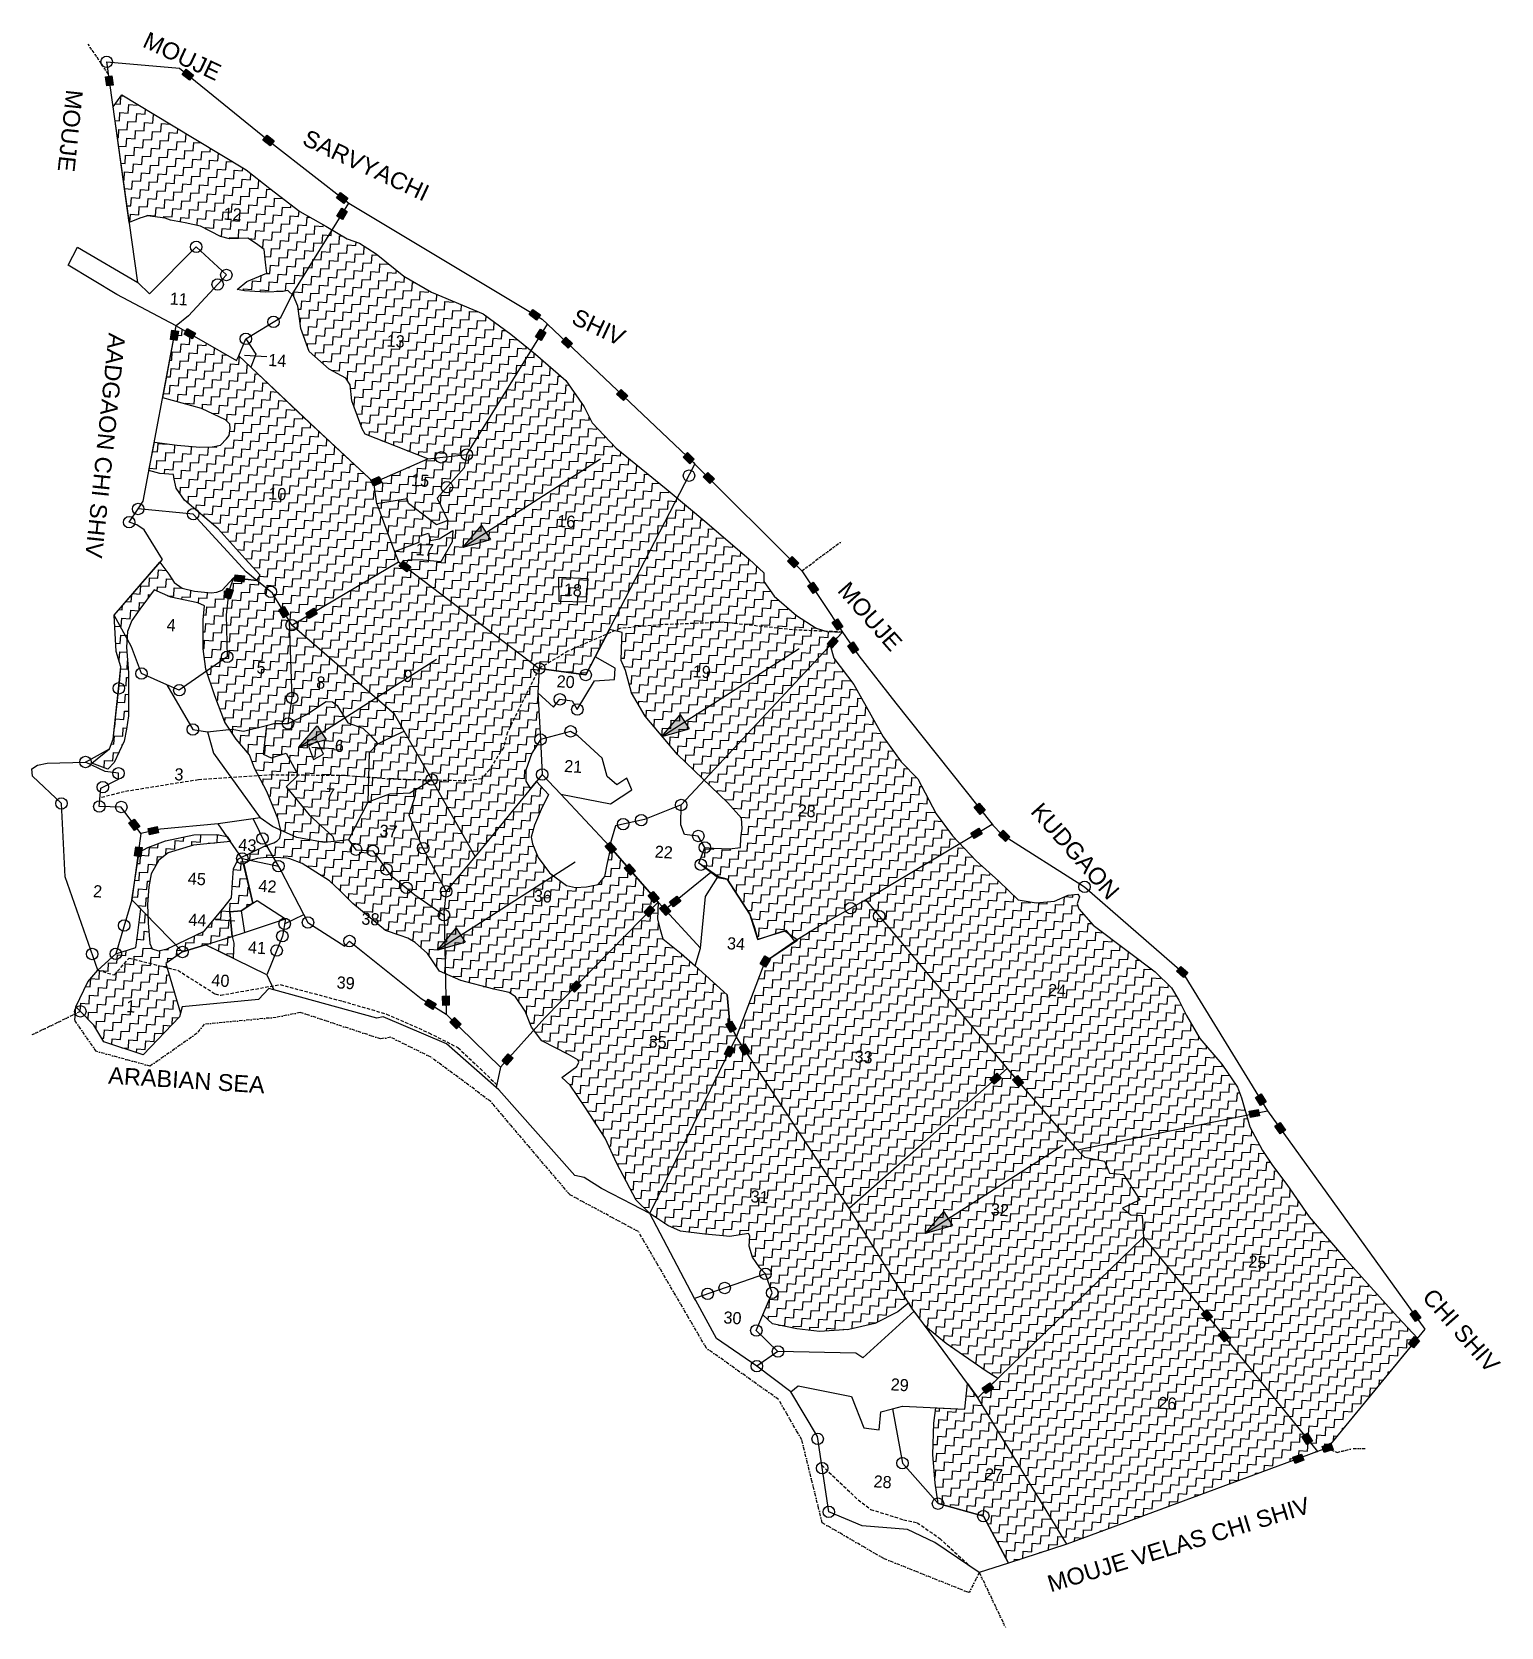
# Model space of a CAD drawing. Header units: metres. Extents: x 283327 to 285518, y 2014808 to 2017186.
import ezdxf
from ezdxf.enums import TextEntityAlignment as Align

# ---------------------------------------------------------------- set-up
doc = ezdxf.new("R2010")
doc.units = ezdxf.units.M
doc.header["$MEASUREMENT"] = 0
for name, pattern in [('DASHDOT', [1, 0.5, -0.25, 0, -0.25]), ('DASHED', [0.75, 0.5, -0.25]), ('DIVIDE', [1.25, 0.5, -0.25, 0, -0.25, 0, -0.25])]:
    doc.linetypes.add(name, pattern=pattern)
for name, color, linetype in [('LINE_FOOTPATH', 1, 'DASHED'), ('OFF', 1, 'Continuous'), ('POLY_HATCH', 12, 'Continuous'), ('POLY_PARCEL', 6, 'Continuous'), ('POLY_WATER', 4, 'Continuous'), ('TEXT_MAPOUT', 7, 'Continuous'), ('TEXT_PARCEL', 7, 'Continuous'), ('V_BOUND_LINE', 7, 'Continuous'), ('V_BOUND_STREAM_LINE', 7, 'DASHDOT'), ('V_DIVIDE_LINE', 7, 'DIVIDE')]:
    doc.layers.add(name, color=color, linetype=linetype)
doc.styles.get("Standard").update_dxf_attribs({"font": 'arial.ttf'})
doc.styles.add('TEXT_MAP', font='', dxfattribs={"height": 2.5})
doc.styles.get('TEXT_MAP').set_extended_font_data('Kruti Dev 050')
doc.dimstyles.get("Standard").update_dxf_attribs({"dimtxt": 0.18, "dimasz": 0.18, "dimexe": 0.18, "dimexo": 0.0625, "dimgap": 0.09, "dimtad": 0, "dimtih": 1, "dimtoh": 1, "dimdec": 4, "dimzin": 0, "dimdsep": 46, "dimtxsty": 'Standard', "dimcen": 0.09, "dimadec": 0, "dimazin": 0, "dimtfac": 1, "dimtdec": 4, "dimtofl": 0, "dimtmove": 0, "dimatfit": 3, "dimfxl": 1, "dimtolj": 1, "dimtzin": 0, "dimarcsym": 0})

msp = doc.modelspace()

# ---------------------------------------------------------------- texts
at = {"layer": 'TEXT_MAPOUT'}
for s, height, rotation, p in [('MOUJE', 25.07, 334.8403, (283490.6, 2017164.8)), ('MOUJE', 25.07, 264.0129, (283378.4, 2017101)), ('SARVYACHI', 25.07, 334.8403, (283728.7, 2017019)), ('SHIV', 25.07, 334.8403, (284130.1, 2016752.1)), ('AADGAON CHI SHIV', 25.074, 264.0129, (283441.8, 2016738.2)), ('MOUJE', 25.07, 311.4169, (284527.3, 2016352.6)), ('KUDGAON ', 25.07, 311.4169, (284815.3, 2016023)), ('ARABIAN SEA', 25.074, 356.4002, (283440.5, 2015618.3)), ('CHI SHIV', 25.07, 311.4169, (285399.3, 2015298.8)), ('MOUJE VELAS CHI SHIV', 25.074, 17.0074, (284846.6, 2014859.7))]:
    msp.add_text(s, height=height, rotation=rotation, dxfattribs=at).set_placement(p)
at = {"layer": 'TEXT_PARCEL', "style": 'TEXT_MAP'}
for s, height, p in [('12', 18.05, (283626.6, 2016914.7)), ('11', 18.05, (283546.4, 2016788.1)), ('13', 18.05, (283869.8, 2016725.4)), ('14', 18.05, (283693.2, 2016696.5)), ('15', 18.05, (283906.3, 2016517.4)), ('10', 18.05, (283693.3, 2016497.6)), ('16', 18.05, (284124.2, 2016456.5)), ('17', 18.05, (283913, 2016414.4)), ('18', 18.05, (284134.1, 2016354.3)), ('4', 18.1, (283535, 2016301.9)), ('5', 18.1, (283669, 2016238.4)), ('9', 18.1, (283888.2, 2016226)), ('19', 18.05, (284326.2, 2016232.4)), ('8', 18.1, (283758.1, 2016216.2)), ('20', 18.05, (284123.3, 2016217.5)), ('6', 18.1, (283785.8, 2016121.8)), ('3', 18.1, (283546.5, 2016079.3)), ('21', 18.05, (284134.6, 2016091.3)), ('7', 18.1, (283772.1, 2016049.5)), ('23', 18.05, (284482.8, 2016024.9)), ('37', 18.05, (283859.1, 2015994.7)), ('43', 18.05, (283648.6, 2015973.9)), ('22', 18.05, (284269.6, 2015963.6)), ('45', 18.05, (283573.2, 2015923.5)), ('42', 18.05, (283678.6, 2015912.7)), ('2', 18.1, (283425.2, 2015905.1)), ('36', 18.05, (284089.2, 2015897.7)), ('44', 18.05, (283574.1, 2015862.2)), ('38', 18.05, (283832.2, 2015863.7)), ('41', 18.05, (283663, 2015821)), ('34', 18.05, (284377.4, 2015826.9)), ('40', 18.05, (283608.4, 2015772)), ('39', 18.05, (283795.2, 2015768.5)), ('24', 18.05, (284856.1, 2015757.5)), ('1', 18.1, (283474.7, 2015733.5)), ('35', 18.05, (284260.6, 2015680.5)), ('33', 18.05, (284567.6, 2015658)), ('31', 18.05, (284412.5, 2015449.5)), ('32', 18.05, (284770.8, 2015430.2)), ('25', 18.05, (285154.9, 2015352.4)), ('30', 18.05, (284372.1, 2015269)), ('29', 18.05, (284621.5, 2015169.2)), ('26', 18.05, (285020.7, 2015141.7)), ('27', 18.05, (284761.9, 2015035.3)), ('28', 18.05, (284596, 2015024.6))]:
    msp.add_text(s, height=height, rotation=356.4002, dxfattribs=at).set_placement(p, align=Align.MIDDLE)

# ---------------------------------------------------------------- hatches: boundary and pattern name
for points in [[(283438.9, 2017105.7), (283448.4, 2017107), (283446.5, 2017120.8), (283436.9, 2017119.5)], [(283557.3, 2017130.5), (283551.2, 2017123), (283562, 2017114.2), (283568.1, 2017121.7)], [(283677.8, 2017032.5), (283671.7, 2017025), (283682.5, 2017016.2), (283688.6, 2017023.7)], [(283787.3, 2016946.7), (283781.4, 2016939.1), (283792.4, 2016930.5), (283798.3, 2016938.2)], [(283797.5, 2016918.5), (283789.3, 2016923.5), (283782, 2016911.7), (283790.2, 2016906.6)], [(284079.9, 2016756.5), (284085.6, 2016764.3), (284074.4, 2016772.6), (284068.7, 2016764.8)], [(283545.6, 2016740), (283536.1, 2016741.5), (283533.9, 2016727.7), (283543.5, 2016726.2)], [(283558.9, 2016744), (283554.1, 2016735.6), (283566.2, 2016728.7), (283571, 2016737.1)], [(284093.9, 2016738.3), (284085.7, 2016743.3), (284078.4, 2016731.5), (284086.6, 2016726.4)], [(284123.5, 2016731.2), (284116.9, 2016724.2), (284127, 2016714.6), (284133.6, 2016721.6)], [(284205.8, 2016653.1), (284199.1, 2016646.1), (284209.3, 2016636.5), (284215.9, 2016643.5)], [(284305, 2016559.1), (284298.3, 2016552.1), (284308.5, 2016542.4), (284315.1, 2016549.5)], [(283849.2, 2016514.7), (283845.3, 2016523.5), (283832.6, 2016517.9), (283836.4, 2016509.1)], [(284335.2, 2016529.5), (284328.4, 2016522.7), (284338.3, 2016512.8), (284345.1, 2016519.7)], [(283880.9, 2016397.2), (283875.1, 2016389.5), (283886.2, 2016381.1), (283892.1, 2016388.8)], [(284464.1, 2016387.3), (284471, 2016394.2), (284461.1, 2016404), (284454.3, 2016397.2)], [(283630.2, 2016376.9), (283629.2, 2016367.3), (283643.1, 2016365.8), (283644.1, 2016375.4)], [(283627.1, 2016353.9), (283617.8, 2016356.7), (283613.8, 2016343.3), (283623, 2016340.5)], [(284492.4, 2016365.8), (284484.5, 2016360.3), (284492.4, 2016348.8), (284500.4, 2016354.3)], [(283702.3, 2016312.8), (283710.6, 2016317.8), (283703.5, 2016329.8), (283695.2, 2016324.8)], [(283735.7, 2016319.9), (283740.7, 2016311.6), (283752.7, 2016318.7), (283747.7, 2016327)], [(284528.5, 2016294.2), (284536.5, 2016299.5), (284528.8, 2016311.1), (284520.8, 2016305.8)], [(284529.8, 2016277.7), (284522.7, 2016284.3), (284513.2, 2016274.1), (284520.2, 2016267.5)], [(284552.1, 2016276.7), (284544.1, 2016271.2), (284552.1, 2016259.7), (284560, 2016265.2)], [(284741.3, 2016019.7), (284748.8, 2016025.7), (284740.1, 2016036.6), (284732.6, 2016030.6)], [(283480.1, 2015995.7), (283487.9, 2016001.4), (283479.7, 2016012.6), (283471.9, 2016006.9)], [(283500.4, 2015998.5), (283502.5, 2015989.1), (283516.2, 2015992.2), (283514, 2016001.6)], [(284744.6, 2015990.6), (284739.7, 2015998.9), (284727.7, 2015991.8), (284732.6, 2015983.5)], [(284775.7, 2015996), (284769, 2015989), (284779, 2015979.3), (284785.7, 2015986.2)], [(283491.6, 2015970.2), (283482, 2015971.5), (283480.1, 2015957.7), (283489.7, 2015956.4)], [(284191.6, 2015961.5), (284198.9, 2015967.9), (284189.7, 2015978.4), (284182.4, 2015972.1)], [(284218, 2015945.8), (284210.7, 2015939.5), (284219.9, 2015928.9), (284227.2, 2015935.3)], [(284255.4, 2015888), (284262.7, 2015894.3), (284253.6, 2015904.9), (284246.3, 2015898.6)], [(284277.9, 2015889.1), (284284, 2015881.6), (284294.8, 2015890.4), (284288.8, 2015897.9)], [(284239.7, 2015873.7), (284246.6, 2015867), (284256.3, 2015877), (284249.4, 2015883.7)], [(284270.5, 2015885.7), (284263.4, 2015879.2), (284272.8, 2015868.9), (284279.9, 2015875.4)], [(284413.2, 2015797), (284421.4, 2015791.9), (284428.7, 2015803.7), (284420.5, 2015808.8)], [(285040.7, 2015792.9), (285034.4, 2015785.7), (285044.9, 2015776.5), (285051.3, 2015783.8)], [(284146.4, 2015764.7), (284139.5, 2015771.5), (284129.7, 2015761.5), (284136.6, 2015754.7)], [(283924.9, 2015728.8), (283930, 2015737), (283918.2, 2015744.3), (283913.1, 2015736.1)], [(283939.9, 2015734.8), (283949.6, 2015735), (283949.3, 2015748.9), (283939.6, 2015748.7)], [(283957.4, 2015716.6), (283950.6, 2015709.7), (283960.6, 2015699.9), (283967.3, 2015706.8)], [(284369.1, 2015694.6), (284377.5, 2015699.3), (284370.8, 2015711.5), (284362.3, 2015706.9)], [(284028.3, 2015652.4), (284035.5, 2015645.9), (284044.8, 2015656.3), (284037.6, 2015662.7)], [(284375, 2015670.4), (284366.3, 2015674.7), (284360.2, 2015662.2), (284368.8, 2015657.9)], [(284390.5, 2015677.6), (284382.3, 2015672.5), (284389.7, 2015660.7), (284397.9, 2015665.8)], [(284772.9, 2015626.6), (284766.5, 2015633.8), (284756, 2015624.6), (284762.4, 2015617.4)], [(284797.1, 2015630.2), (284789.8, 2015624), (284798.9, 2015613.3), (284806.2, 2015619.6)], [(285159.5, 2015585.8), (285167.8, 2015590.9), (285160.5, 2015602.8), (285152.2, 2015597.7)], [(285158.2, 2015570.3), (285156.2, 2015579.8), (285142.6, 2015577), (285144.5, 2015567.5)], [(285188.7, 2015560.3), (285180.9, 2015554.6), (285189, 2015543.3), (285196.9, 2015548.9)], [(285080.5, 2015264.3), (285088, 2015270.4), (285079.2, 2015281.2), (285071.7, 2015275.1)], [(285390.7, 2015263.5), (285398.6, 2015269.1), (285390.4, 2015280.4), (285382.6, 2015274.8)], [(285104.5, 2015250.1), (285097, 2015244), (285105.8, 2015233.2), (285113.3, 2015239.3)], [(285396.7, 2015234.9), (285389.3, 2015241), (285380.4, 2015230.3), (285387.9, 2015224.1)], [(284744.4, 2015164.4), (284749.8, 2015156.4), (284761.4, 2015164.2), (284756, 2015172.2)], [(285228.9, 2015080.2), (285237.1, 2015085.4), (285229.6, 2015097.2), (285221.4, 2015092)], [(285224.2, 2015057), (285220.9, 2015066), (285207.8, 2015061.2), (285211.1, 2015052.1)], [(285251.3, 2015077.3), (285254.7, 2015068.2), (285267.8, 2015073), (285264.4, 2015082.1)]]:
    msp.add_hatch(color=256).paths.add_polyline_path(points)
h = msp.add_hatch(color=256)
h.paths.add_polyline_path([(284004.4, 2016440.1), (283997.7, 2016450.5), (283970.4, 2016418.3)])
h.paths.add_polyline_path([(283970.4, 2016418.3), (284011.1, 2016429.7), (284004.4, 2016440.1)])
h = msp.add_hatch(color=256)
h.paths.add_polyline_path([(284300.7, 2016157.7), (284294, 2016168.1), (284266.7, 2016135.9)])
h.paths.add_polyline_path([(284266.7, 2016135.9), (284307.3, 2016147.3), (284300.7, 2016157.7)])
h = msp.add_hatch(color=256)
h.paths.add_polyline_path([(283759.5, 2016141.5), (283752.8, 2016151.9), (283725.5, 2016119.7)])
h.paths.add_polyline_path([(283725.5, 2016119.7), (283766.2, 2016131.1), (283759.5, 2016141.5)])
h = msp.add_hatch(color=256)
h.paths.add_polyline_path([(283966.6, 2015839.5), (283959.9, 2015849.9), (283932.6, 2015817.7)])
h.paths.add_polyline_path([(283932.6, 2015817.7), (283973.3, 2015829.1), (283966.6, 2015839.5)])
h = msp.add_hatch(color=256)
h.paths.add_polyline_path([(284693.7, 2015416.9), (284687.1, 2015427.3), (284659.7, 2015395.1)])
h.paths.add_polyline_path([(284659.7, 2015395.1), (284700.4, 2015406.5), (284693.7, 2015416.9)])

# ---------------------------------------------------------------- linework, layer by layer
for points in [[(283446.5, 2017120.8), (283448.4, 2017107), (283438.9, 2017105.7), (283436.9, 2017119.5)], [(283562, 2017114.2), (283551.2, 2017123), (283557.3, 2017130.5), (283568.1, 2017121.7)], [(283682.5, 2017016.2), (283671.7, 2017025), (283677.8, 2017032.5), (283688.6, 2017023.7)], [(283792.4, 2016930.5), (283781.4, 2016939.1), (283787.3, 2016946.7), (283798.3, 2016938.2)], [(283782, 2016911.7), (283789.3, 2016923.5), (283797.5, 2016918.5), (283790.2, 2016906.6)], [(284074.4, 2016772.6), (284085.6, 2016764.3), (284079.9, 2016756.5), (284068.7, 2016764.8)], [(283533.9, 2016727.7), (283536.1, 2016741.5), (283545.6, 2016740), (283543.5, 2016726.2)], [(283566.2, 2016728.7), (283554.1, 2016735.6), (283558.9, 2016744), (283571, 2016737.1)], [(284078.4, 2016731.5), (284085.7, 2016743.3), (284093.9, 2016738.3), (284086.6, 2016726.4)], [(284127, 2016714.6), (284116.9, 2016724.2), (284123.5, 2016731.2), (284133.6, 2016721.6)], [(284209.3, 2016636.5), (284199.1, 2016646.1), (284205.8, 2016653.1), (284215.9, 2016643.5)], [(284308.5, 2016542.4), (284298.3, 2016552.1), (284305, 2016559.1), (284315.1, 2016549.5)], [(283832.6, 2016517.9), (283845.3, 2016523.5), (283849.2, 2016514.7), (283836.4, 2016509.1)], [(284338.3, 2016512.8), (284328.4, 2016522.7), (284335.2, 2016529.5), (284345.1, 2016519.7)], [(283886.2, 2016381.1), (283875.1, 2016389.5), (283880.9, 2016397.2), (283892.1, 2016388.8)], [(284461.1, 2016404), (284471, 2016394.2), (284464.1, 2016387.3), (284454.3, 2016397.2)], [(283643.1, 2016365.8), (283629.2, 2016367.3), (283630.2, 2016376.9), (283644.1, 2016375.4)], [(283613.8, 2016343.3), (283617.8, 2016356.7), (283627.1, 2016353.9), (283623, 2016340.5)], [(284492.4, 2016348.8), (284484.5, 2016360.3), (284492.4, 2016365.8), (284500.4, 2016354.3)], [(283703.5, 2016329.8), (283710.6, 2016317.8), (283702.3, 2016312.8), (283695.2, 2016324.8)], [(283752.7, 2016318.7), (283740.7, 2016311.6), (283735.7, 2016319.9), (283747.7, 2016327)], [(284528.8, 2016311.1), (284536.5, 2016299.5), (284528.5, 2016294.2), (284520.8, 2016305.8)], [(284513.2, 2016274.1), (284522.7, 2016284.3), (284529.8, 2016277.7), (284520.2, 2016267.5)], [(284552.1, 2016259.7), (284544.1, 2016271.2), (284552.1, 2016276.7), (284560, 2016265.2)], [(284740.1, 2016036.6), (284748.8, 2016025.7), (284741.3, 2016019.7), (284732.6, 2016030.6)], [(283479.7, 2016012.6), (283487.9, 2016001.4), (283480.1, 2015995.7), (283471.9, 2016006.9)], [(283516.2, 2015992.2), (283502.5, 2015989.1), (283500.4, 2015998.5), (283514, 2016001.6)], [(284727.7, 2015991.8), (284739.7, 2015998.9), (284744.6, 2015990.6), (284732.6, 2015983.5)], [(284779, 2015979.3), (284769, 2015989), (284775.7, 2015996), (284785.7, 2015986.2)], [(283480.1, 2015957.7), (283482, 2015971.5), (283491.6, 2015970.2), (283489.7, 2015956.4)], [(284189.7, 2015978.4), (284198.9, 2015967.9), (284191.6, 2015961.5), (284182.4, 2015972.1)], [(284219.9, 2015928.9), (284210.7, 2015939.5), (284218, 2015945.8), (284227.2, 2015935.3)], [(284253.6, 2015904.9), (284262.7, 2015894.3), (284255.4, 2015888), (284246.3, 2015898.6)], [(284294.8, 2015890.4), (284284, 2015881.6), (284277.9, 2015889.1), (284288.8, 2015897.9)], [(284256.3, 2015877), (284246.6, 2015867), (284239.7, 2015873.7), (284249.4, 2015883.7)], [(284272.8, 2015868.9), (284263.4, 2015879.2), (284270.5, 2015885.7), (284279.9, 2015875.4)], [(284428.7, 2015803.7), (284421.4, 2015791.9), (284413.2, 2015797), (284420.5, 2015808.8)], [(285044.9, 2015776.5), (285034.4, 2015785.7), (285040.7, 2015792.9), (285051.3, 2015783.8)], [(284129.7, 2015761.5), (284139.5, 2015771.5), (284146.4, 2015764.7), (284136.6, 2015754.7)], [(283918.2, 2015744.3), (283930, 2015737), (283924.9, 2015728.8), (283913.1, 2015736.1)], [(283949.3, 2015748.9), (283949.6, 2015735), (283939.9, 2015734.8), (283939.6, 2015748.7)], [(283960.6, 2015699.9), (283950.6, 2015709.7), (283957.4, 2015716.6), (283967.3, 2015706.8)], [(284370.8, 2015711.5), (284377.5, 2015699.3), (284369.1, 2015694.6), (284362.3, 2015706.9)], [(284044.8, 2015656.3), (284035.5, 2015645.9), (284028.3, 2015652.4), (284037.6, 2015662.7)], [(284360.2, 2015662.2), (284366.3, 2015674.7), (284375, 2015670.4), (284368.8, 2015657.9)], [(284389.7, 2015660.7), (284382.3, 2015672.5), (284390.5, 2015677.6), (284397.9, 2015665.8)], [(284756, 2015624.6), (284766.5, 2015633.8), (284772.9, 2015626.6), (284762.4, 2015617.4)], [(284798.9, 2015613.3), (284789.8, 2015624), (284797.1, 2015630.2), (284806.2, 2015619.6)], [(285160.5, 2015602.8), (285167.8, 2015590.9), (285159.5, 2015585.8), (285152.2, 2015597.7)], [(285142.6, 2015577), (285156.2, 2015579.8), (285158.2, 2015570.3), (285144.5, 2015567.5)], [(285189, 2015543.3), (285180.9, 2015554.6), (285188.7, 2015560.3), (285196.9, 2015548.9)], [(285079.2, 2015281.2), (285088, 2015270.4), (285080.5, 2015264.3), (285071.7, 2015275.1)], [(285390.4, 2015280.4), (285398.6, 2015269.1), (285390.7, 2015263.5), (285382.6, 2015274.8)], [(285105.8, 2015233.2), (285097, 2015244), (285104.5, 2015250.1), (285113.3, 2015239.3)], [(285380.4, 2015230.3), (285389.3, 2015241), (285396.7, 2015234.9), (285387.9, 2015224.1)], [(284761.4, 2015164.2), (284749.8, 2015156.4), (284744.4, 2015164.4), (284756, 2015172.2)], [(285229.6, 2015097.2), (285237.1, 2015085.4), (285228.9, 2015080.2), (285221.4, 2015092)], [(285207.8, 2015061.2), (285220.9, 2015066), (285224.2, 2015057), (285211.1, 2015052.1)], [(285267.8, 2015073), (285254.7, 2015068.2), (285251.3, 2015077.3), (285264.4, 2015082.1)]]:
    msp.add_lwpolyline(points, close=True)
for points in [[(283970.4, 2016418.3), (284175.3, 2016549.6)], [(283970.4, 2016418.3), (283997.7, 2016450.5)], [(283997.7, 2016450.5), (284011.1, 2016429.7)], [(283970.4, 2016418.3), (284011.1, 2016429.7)], [(284266.7, 2016135.9), (284471.5, 2016267.2)], [(283725.5, 2016119.7), (283930.4, 2016251)], [(284266.7, 2016135.9), (284294, 2016168.1)], [(284294, 2016168.1), (284307.3, 2016147.3)], [(283725.5, 2016119.7), (283752.8, 2016151.9)], [(283752.8, 2016151.9), (283766.2, 2016131.1)], [(284266.7, 2016135.9), (284307.3, 2016147.3)], [(283725.5, 2016119.7), (283766.2, 2016131.1)], [(283932.6, 2015817.7), (284137.5, 2015949)], [(283932.6, 2015817.7), (283959.9, 2015849.9)], [(283959.9, 2015849.9), (283973.3, 2015829.1)], [(283932.6, 2015817.7), (283973.3, 2015829.1)], [(284659.7, 2015395.1), (284864.6, 2015526.4)], [(284659.7, 2015395.1), (284687.1, 2015427.3)], [(284687.1, 2015427.3), (284700.4, 2015406.5)], [(284659.7, 2015395.1), (284700.4, 2015406.5)]]:
    msp.add_lwpolyline(points)
for centre in [(283438.7, 2017141.6), (283572.3, 2016865.7), (283617.2, 2016823.9), (283604.2, 2016809.8), (283687.5, 2016753.9), (283646.2, 2016728.6), (283975.9, 2016556), (283937.7, 2016552), (283946.2, 2016507.4), (284307.2, 2016524.6), (283485.5, 2016475), (283567.8, 2016467.4), (283472.3, 2016455.2), (283683.6, 2016351.5), (283714.6, 2016301.7), (283618.4, 2016254.5), (283490.7, 2016229.6), (284083.6, 2016237.3), (284153.1, 2016227.5), (283456.7, 2016207.6), (283547, 2016204.7), (283715.3, 2016193.2), (284114.7, 2016191.2), (284140.6, 2016176.1), (283709.2, 2016155.2), (283567.1, 2016146.2), (284085.6, 2016131.2), (284130.7, 2016143.4), (283407.1, 2016097.7), (283456.4, 2016080.9), (284088.3, 2016079.1), (283433, 2016060.3), (283923.4, 2016071.7), (283371.2, 2016036), (283427.7, 2016031.5), (283460.5, 2016030.6), (284295.6, 2016033.7), (284236, 2016011), (283671.2, 2015983.7), (284209, 2016005.2), (284321.1, 2015987.4), (283810.5, 2015967), (283835.8, 2015965.4), (283910.7, 2015969.2), (284330.9, 2015970.4), (283641, 2015953.8), (283694.8, 2015942.6), (283855.9, 2015937.7), (284324.8, 2015944.7), (284897.2, 2015911.7), (283885.8, 2015910.1), (283944.9, 2015905), (283941.8, 2015869.4), (284548.3, 2015879.8), (284590.9, 2015868), (283464.8, 2015854), (283704.1, 2015856.5), (283738.9, 2015858.5), (283692.2, 2015816.6), (283700.7, 2015838), (283800.8, 2015830.8), (283417.1, 2015811.5), (283452.2, 2015811.6), (283551.7, 2015814.5), (283399.4, 2015726), (284421.3, 2015334.7), (284335.1, 2015304.8), (284360.4, 2015313.6), (284431.2, 2015306.4), (284407.6, 2015250.2), (284408.4, 2015197), (284439.9, 2015218.8), (284499.1, 2015088.5), (284505.8, 2015045), (284625.5, 2015052.3), (284678.6, 2014992), (284515.8, 2014979.7), (284746.2, 2014973.5)]:
    msp.add_circle(centre, 8.54)
at = {"layer": 'LINE_FOOTPATH', "ltscale": 10}
for p, q in [((284265.7, 2016302.4), (284204.1, 2016296.9)), ((284358.8, 2016306), (284265.7, 2016302.4)), ((284461.7, 2016294.8), (284358.8, 2016306)), ((284204.1, 2016296.9), (284126.7, 2016262.9)), ((284536, 2016291.5), (284461.7, 2016294.8)), ((284126.7, 2016262.9), (284083.6, 2016237.3)), ((284083.6, 2016237.3), (284036.5, 2016142.2)), ((284036.5, 2016142.2), (284030.3, 2016119)), ((284030.3, 2016119), (284009.4, 2016086.2)), ((284009.4, 2016086.2), (283998, 2016072.8)), ((283575.5, 2016071.2), (283464.9, 2016053.5)), ((283685.4, 2016078.4), (283575.5, 2016071.2)), ((283793.6, 2016077.5), (283685.4, 2016078.4)), ((283861.5, 2016072), (283793.6, 2016077.5)), ((283975.4, 2016069.6), (283861.5, 2016072)), ((283998, 2016072.8), (283975.4, 2016069.6)), ((283464.9, 2016053.5), (283428.7, 2016044.1)), ((283449.8, 2015780.2), (283472.1, 2015805.4)), ((283472.1, 2015805.4), (283544.9, 2015787.2)), ((283425.6, 2015787.5), (283449.8, 2015780.2)), ((283544.9, 2015787.2), (283600.5, 2015751.9)), ((283608.8, 2015750.1), (283697.4, 2015765.9)), ((283697.4, 2015765.9), (283790.5, 2015741.1)), ((283600.5, 2015751.9), (283608.8, 2015750.1)), ((283790.5, 2015741.1), (283856.1, 2015722)), ((283856.1, 2015722), (283919.3, 2015694)), ((283919.3, 2015694), (283962.6, 2015671.9)), ((283962.6, 2015671.9), (283995.7, 2015640.6)), ((283995.7, 2015640.6), (284020.6, 2015616.4)), ((284505.1, 2015049.3), (284559.5, 2014997.7)), ((284559.5, 2014997.7), (284578.1, 2014983.5)), ((284578.1, 2014983.5), (284627.1, 2014968.1)), ((284627.1, 2014968.1), (284647.6, 2014963.6)), ((284647.6, 2014963.6), (284681.2, 2014940.1)), ((284681.2, 2014940.1), (284727.7, 2014897.6))]:
    msp.add_line(p, q, dxfattribs=at)
at = {"layer": 'OFF'}
msp.add_line((283391.2, 2015712.4), (283392.7, 2015732.7), dxfattribs=at)
at = {"layer": 'POLY_HATCH'}
for p, q in [((283448.2, 2017074.5), (283461.4, 2017092.6)), ((283461.4, 2017092.6), (283535.3, 2017047.9)), ((283472.4, 2016902), (283448.2, 2017074.5)), ((283535.3, 2017047.9), (283646.9, 2016980.4)), ((283646.9, 2016980.4), (283682.1, 2016953)), ((283682.1, 2016953), (283726.8, 2016918.7)), ((283726.8, 2016918.7), (283765.5, 2016896.7)), ((283488.2, 2016908.5), (283472.4, 2016902)), ((283499.5, 2016912), (283488.2, 2016908.5)), ((283525.7, 2016908.7), (283499.5, 2016912)), ((283534, 2016905.6), (283525.7, 2016908.7)), ((283555.9, 2016901.7), (283534, 2016905.6)), ((283578.6, 2016896.8), (283555.9, 2016901.7)), ((283608.3, 2016881.3), (283578.6, 2016896.8)), ((283765.5, 2016896.7), (283797.5, 2016877.6)), ((283621.7, 2016877.9), (283608.3, 2016881.3)), ((283649, 2016878.8), (283621.7, 2016877.9)), ((283662.1, 2016870.3), (283649, 2016878.8)), ((283673.5, 2016861.9), (283662.1, 2016870.3)), ((283797.5, 2016877.6), (283815.9, 2016871.4)), ((283815.9, 2016871.4), (283840.4, 2016855.3)), ((283675.2, 2016847.3), (283673.5, 2016861.9)), ((283676.3, 2016838.7), (283675.2, 2016847.3)), ((283840.4, 2016855.3), (283881.8, 2016822.1)), ((283647.5, 2016814.2), (283677.3, 2016826.8)), ((283677.3, 2016826.8), (283676.3, 2016838.7)), ((283633.1, 2016802.3), (283647.5, 2016814.2)), ((283644.3, 2016800.3), (283633.1, 2016802.3)), ((283674.9, 2016798.4), (283644.3, 2016800.3)), ((283701.3, 2016799.3), (283674.9, 2016798.4)), ((283709.1, 2016800.5), (283701.3, 2016799.3)), ((283717.4, 2016792.6), (283709.1, 2016800.5)), ((283881.8, 2016822.1), (283922.9, 2016798.2)), ((283723.8, 2016777.4), (283717.4, 2016792.6)), ((283728.5, 2016743.9), (283723.8, 2016777.4)), ((283922.9, 2016798.2), (284000.1, 2016766.1)), ((284000.1, 2016766.1), (284041.6, 2016735.4)), ((283522.2, 2016640.5), (283542.4, 2016747.9)), ((283542.4, 2016747.9), (283632.3, 2016696.5)), ((283740.9, 2016709.9), (283728.5, 2016743.9)), ((284041.6, 2016735.4), (284078.1, 2016705.8)), ((283770.7, 2016683.4), (283740.9, 2016709.9)), ((284078.1, 2016705.8), (284123.3, 2016666.4)), ((283632.3, 2016696.5), (283635.7, 2016703.4)), ((283635.7, 2016703.4), (283653.7, 2016686.4)), ((283653.7, 2016686.4), (283750.4, 2016594.9)), ((283795.4, 2016669.9), (283770.7, 2016683.4)), ((283801.6, 2016660.1), (283795.4, 2016669.9)), ((283804.4, 2016636.1), (283801.6, 2016660.1)), ((284123.3, 2016666.4), (284150.7, 2016627.2)), ((283580.3, 2016624.7), (283522.2, 2016640.5)), ((283819.6, 2016594.3), (283804.4, 2016636.1)), ((283615.8, 2016608), (283580.3, 2016624.7)), ((284150.7, 2016627.2), (284162.8, 2016603.4)), ((283622.3, 2016601.6), (283615.8, 2016608)), ((283621.2, 2016584.7), (283622.7, 2016594.8)), ((283622.7, 2016594.8), (283622.3, 2016601.6)), ((283750.4, 2016594.9), (283837.3, 2016514.7)), ((283824.3, 2016586.3), (283819.6, 2016594.3)), ((283917.6, 2016549.9), (283824.3, 2016586.3)), ((284162.8, 2016603.4), (284198.5, 2016565.8)), ((283501.8, 2016532.2), (283509.8, 2016574.7)), ((283509.8, 2016574.7), (283543.6, 2016570)), ((283543.6, 2016570), (283577.5, 2016567)), ((283577.5, 2016567), (283596.3, 2016567.5)), ((283596.3, 2016567.5), (283608.3, 2016570.1)), ((283608.3, 2016570.1), (283617.5, 2016579.8)), ((283617.5, 2016579.8), (283621.2, 2016584.7)), ((284198.5, 2016565.8), (284273, 2016504.9)), ((283837.3, 2016514.7), (283917.6, 2016549.9)), ((283517.9, 2016527.7), (283501.8, 2016532.2)), ((283538.3, 2016526.5), (283517.9, 2016527.7)), ((283539.5, 2016519.6), (283538.3, 2016526.5)), ((283542.1, 2016505.8), (283539.5, 2016519.6)), ((283554.6, 2016488), (283542.1, 2016505.8)), ((284273, 2016504.9), (284333.8, 2016454.2)), ((283604.8, 2016445.6), (283554.6, 2016488)), ((283645.4, 2016400.5), (283604.8, 2016445.6)), ((284333.8, 2016454.2), (284396.8, 2016400)), ((283449.7, 2016316.8), (283518.2, 2016395.7)), ((283518.2, 2016395.7), (283531.5, 2016377.9)), ((283667.7, 2016376.1), (283645.4, 2016400.5)), ((284396.8, 2016400), (284418.6, 2016379.9)), ((283531.5, 2016377.9), (283539.2, 2016365.5)), ((283610.9, 2016354.1), (283627.6, 2016372.3)), ((283627.6, 2016372.3), (283662.4, 2016368.6)), ((283662.4, 2016368.6), (283667.7, 2016376.1)), ((284418.6, 2016379.9), (284418.6, 2016367.1)), ((283509.5, 2016354.3), (283488.2, 2016325.8)), ((283534.4, 2016343.4), (283509.5, 2016354.3)), ((283539.2, 2016365.5), (283551.5, 2016357)), ((283551.5, 2016357), (283569.9, 2016352.5)), ((283569.9, 2016352.5), (283594.5, 2016350.1)), ((283594.5, 2016350.1), (283603.1, 2016351.2)), ((283603.1, 2016351.2), (283610.9, 2016354.1)), ((284418.6, 2016367.1), (284434.2, 2016344.9)), ((283488.2, 2016325.8), (283476, 2016308.7)), ((283574.8, 2016334.9), (283534.4, 2016343.4)), ((283584.8, 2016330.8), (283574.8, 2016334.9)), ((283582.6, 2016309.7), (283584.8, 2016330.8)), ((284434.2, 2016344.9), (284467.4, 2016316.4)), ((283452.8, 2016262.4), (283449.7, 2016316.8)), ((283476, 2016308.7), (283469.8, 2016292.1)), ((283582.4, 2016266.3), (283582.6, 2016309.7)), ((284467.4, 2016316.4), (284496.9, 2016297.5)), ((283469.8, 2016292.1), (283468.4, 2016269.2)), ((284188.4, 2016295.5), (284167.2, 2016254.6)), ((284207.7, 2016290.8), (284188.4, 2016295.5)), ((284206, 2016248.9), (284207.1, 2016281.3)), ((284207.1, 2016281.3), (284207.7, 2016290.8)), ((284496.9, 2016297.5), (284512.7, 2016292.2)), ((284512.7, 2016292.2), (284536, 2016291.5)), ((284536, 2016291.5), (284517.8, 2016272)), ((283459.9, 2016239.7), (283452.8, 2016262.4)), ((283468.4, 2016269.2), (283471.1, 2016230.7)), ((283586.5, 2016236.2), (283582.4, 2016266.3)), ((284167.2, 2016254.6), (284153.1, 2016227.5)), ((284517.8, 2016272), (284523, 2016252.4)), ((284523, 2016252.4), (284552.9, 2016213.1)), ((283448.5, 2016131.9), (283459.9, 2016239.7)), ((283471.1, 2016230.7), (283471.4, 2016194.9)), ((283600.1, 2016196.2), (283586.5, 2016236.2)), ((284083.6, 2016237.3), (284081.9, 2016200.7)), ((284153.1, 2016227.5), (284083.6, 2016237.3)), ((284212.7, 2016234.1), (284206, 2016248.9)), ((284221.2, 2016201), (284212.7, 2016234.1)), ((284552.9, 2016213.1), (284597, 2016135.5)), ((283471.4, 2016194.9), (283471.3, 2016166.8)), ((283614.7, 2016156.9), (283600.1, 2016196.2)), ((284081.9, 2016200.7), (284085.6, 2016131.2)), ((284242, 2016166.3), (284221.2, 2016201)), ((283471.3, 2016166.8), (283468.4, 2016146.5)), ((283631.9, 2016132), (283614.7, 2016156.9)), ((284290, 2016108.7), (284242, 2016166.3)), ((283468.4, 2016146.5), (283464.7, 2016128.9)), ((284597, 2016135.5), (284623.6, 2016098.1)), ((283416.3, 2016096.2), (283443, 2016117.2)), ((283443, 2016117.2), (283448.5, 2016131.9)), ((283464.7, 2016128.9), (283449.9, 2016097.1)), ((283651.7, 2016108.6), (283631.9, 2016132)), ((284072.9, 2016110.9), (284063.6, 2016085.6)), ((284085.6, 2016131.2), (284072.9, 2016110.9)), ((283440.2, 2016087), (283416.3, 2016096.2)), ((283449.9, 2016097.1), (283440.2, 2016087)), ((283659, 2016088.6), (283651.7, 2016108.6)), ((283677.4, 2016053.6), (283659, 2016088.6)), ((284063.6, 2016085.6), (284063.6, 2016069.4)), ((284364.9, 2016037), (284290, 2016108.7)), ((284623.6, 2016098.1), (284648.4, 2016072.7)), ((284063.6, 2016069.4), (284070.7, 2016057.6)), ((284070.7, 2016057.6), (284079.6, 2016068.5)), ((284079.6, 2016068.5), (284097.7, 2016049.1)), ((284648.4, 2016072.7), (284675.8, 2016020.7)), ((283694.4, 2016012.5), (283677.4, 2016053.6)), ((284097.7, 2016049.1), (284086.7, 2016026.8)), ((284086.7, 2016026.8), (284076.7, 2016003.5)), ((284385.5, 2016013.8), (284364.9, 2016037)), ((284675.8, 2016020.7), (284700.1, 2015987.7)), ((283697.7, 2015997.8), (283694.4, 2016012.5)), ((283696.9, 2015984.3), (283698.2, 2015991.8)), ((283698.2, 2015991.8), (283697.7, 2015997.8)), ((284076.7, 2016003.5), (284071.7, 2015985.7)), ((284384.7, 2015984.6), (284386.4, 2015998.4)), ((284386.4, 2015998.4), (284385.5, 2016013.8)), ((283487.2, 2015963.2), (283500.1, 2015970.5)), ((283500.1, 2015970.5), (283526.2, 2015980)), ((283526.2, 2015980), (283568.6, 2015989.2)), ((283568.4, 2015973.6), (283530.2, 2015962.4)), ((283623.4, 2015979.4), (283568.4, 2015973.6)), ((283568.6, 2015989.2), (283602.7, 2015989.6)), ((283602.7, 2015989.6), (283618.3, 2015986.7)), ((283618.3, 2015986.7), (283623.4, 2015979.4)), ((283635.3, 2015953.2), (283674.9, 2015972.9)), ((283674.9, 2015972.9), (283687.9, 2015977.2)), ((283687.9, 2015977.2), (283693.2, 2015980.2)), ((283693.2, 2015980.2), (283696.9, 2015984.3)), ((284071.7, 2015985.7), (284074, 2015976)), ((284074, 2015976), (284082.2, 2015955.4)), ((284184.9, 2015945.1), (284190.7, 2015970)), ((284190.7, 2015970), (284261.1, 2015888.8)), ((284321.8, 2015947), (284330.9, 2015970.4)), ((284330.9, 2015970.4), (284343.6, 2015969.1)), ((284343.6, 2015969.1), (284367.5, 2015968.5)), ((284367.5, 2015968.5), (284383.8, 2015970.3)), ((284383.8, 2015970.3), (284384.7, 2015984.6)), ((284700.1, 2015987.7), (284735.3, 2015950.5)), ((283476.2, 2015892.3), (283487.2, 2015963.2)), ((283516.7, 2015951.3), (283505.2, 2015930.8)), ((283530.2, 2015962.4), (283516.7, 2015951.3)), ((283627.6, 2015939.2), (283635.3, 2015953.2)), ((283651.2, 2015950.3), (283643, 2015945.4)), ((283643, 2015945.4), (283656.9, 2015887.4)), ((283656.4, 2015951.7), (283651.2, 2015950.3)), ((283663.4, 2015953.8), (283656.4, 2015951.7)), ((283677.1, 2015955.5), (283663.4, 2015953.8)), ((283698.4, 2015955), (283677.1, 2015955.5)), ((283706.9, 2015954.5), (283698.4, 2015955)), ((283711.9, 2015953.3), (283706.9, 2015954.5)), ((283730.2, 2015946.2), (283711.9, 2015953.3)), ((283771.2, 2015920.6), (283730.2, 2015946.2)), ((284082.2, 2015955.4), (284099, 2015932.3)), ((284181.9, 2015927.1), (284184.9, 2015945.1)), ((284351.1, 2015926.6), (284321.8, 2015947)), ((284735.3, 2015950.5), (284769.2, 2015920.3)), ((283505.2, 2015930.8), (283501.4, 2015911.4)), ((283626.3, 2015918), (283627.6, 2015939.2)), ((283786.5, 2015906.1), (283771.2, 2015920.6)), ((284099, 2015932.3), (284124.6, 2015913.5)), ((284171.6, 2015915.3), (284181.9, 2015927.1)), ((284364.3, 2015923.1), (284351.1, 2015926.6)), ((284397.9, 2015870.7), (284364.3, 2015923.1)), ((284769.2, 2015920.3), (284798.1, 2015892.1)), ((283501.4, 2015911.4), (283499.8, 2015885.1)), ((283611.9, 2015878.9), (283624.8, 2015895.1)), ((283624.8, 2015895.1), (283626.3, 2015918)), ((283805.7, 2015887), (283786.5, 2015906.1)), ((284124.6, 2015913.5), (284137.8, 2015910.7)), ((284137.8, 2015910.7), (284154.1, 2015911.6)), ((284154.1, 2015911.6), (284171.6, 2015915.3)), ((284852.5, 2015890.4), (284872.7, 2015899.3)), ((284872.7, 2015899.3), (284887.2, 2015900.9)), ((284889.5, 2015896.5), (284886.3, 2015886.5)), ((284887.2, 2015900.9), (284889.5, 2015896.5)), ((283489.5, 2015878.6), (283476.2, 2015892.3)), ((283484.9, 2015839), (283489.5, 2015878.6)), ((283499.8, 2015885.1), (283500.6, 2015857.8)), ((283584.2, 2015845.7), (283611.9, 2015878.9)), ((283639.1, 2015876), (283622.6, 2015874.6)), ((283622.6, 2015874.6), (283625.8, 2015837.7)), ((283656.9, 2015887.4), (283639.1, 2015876)), ((283854.6, 2015846.6), (283805.7, 2015887)), ((284261.1, 2015888.8), (284260.4, 2015863.3)), ((284798.1, 2015892.1), (284825.1, 2015887.8)), ((284825.1, 2015887.8), (284852.5, 2015890.4)), ((284886.3, 2015886.5), (284888.4, 2015878.7)), ((284888.4, 2015878.7), (284909.9, 2015854.4)), ((283500.6, 2015857.8), (283503, 2015827)), ((284260.4, 2015863.3), (284264.2, 2015847.8)), ((284264.2, 2015847.8), (284268.1, 2015834.2)), ((284409.8, 2015833.2), (284397.9, 2015870.7)), ((284909.9, 2015854.4), (284962, 2015815.3)), ((283482.1, 2015821.3), (283484.9, 2015839)), ((283503, 2015827), (283506.7, 2015819.1)), ((283528.9, 2015819.4), (283556.1, 2015832.2)), ((283586.3, 2015825.3), (283551.7, 2015814.5)), ((283556.1, 2015832.2), (283584.2, 2015845.7)), ((283627.2, 2015805.2), (283586.3, 2015825.3)), ((283625.8, 2015837.7), (283628.2, 2015827.5)), ((283628.2, 2015827.5), (283627.2, 2015805.2)), ((283876.3, 2015839.2), (283854.6, 2015846.6)), ((283888, 2015835.1), (283876.3, 2015839.2)), ((283898.6, 2015828.5), (283888, 2015835.1)), ((283917.2, 2015812), (283898.6, 2015828.5)), ((284268.1, 2015834.2), (284295.4, 2015812.4)), ((284449.9, 2015845.7), (284409.8, 2015833.2)), ((284421, 2015800.4), (284468.9, 2015832.1)), ((284468.9, 2015832.1), (284449.9, 2015845.7)), ((283425.6, 2015787.5), (283452.2, 2015811.6)), ((283452.2, 2015811.6), (283482.1, 2015821.3)), ((283506.7, 2015819.1), (283515.9, 2015816)), ((283515.9, 2015816), (283528.9, 2015819.4)), ((283551.7, 2015814.5), (283526.9, 2015797.1)), ((283935.2, 2015786.1), (283917.2, 2015812)), ((284295.4, 2015812.4), (284316.6, 2015794.1)), ((284378.2, 2015688.1), (284421, 2015800.4)), ((284962, 2015815.3), (285002.6, 2015784.7)), ((283410.7, 2015770.2), (283425.6, 2015787.5)), ((283526.9, 2015797.1), (283548.6, 2015723.1)), ((283966.7, 2015772.2), (283935.2, 2015786.1)), ((284316.6, 2015794.1), (284364.1, 2015750.7)), ((285002.6, 2015784.7), (285026.7, 2015761)), ((283392.7, 2015732.7), (283410.7, 2015770.2)), ((284016.1, 2015758.9), (283966.7, 2015772.2)), ((284038.8, 2015754.1), (284016.1, 2015758.9)), ((284048.6, 2015747.5), (284038.8, 2015754.1)), ((285026.7, 2015761), (285037.9, 2015742.7)), ((283399.4, 2015726), (283392.7, 2015732.7)), ((284062.6, 2015726.2), (284048.6, 2015747.5)), ((284364.1, 2015750.7), (284367.9, 2015706.9)), ((285037.9, 2015742.7), (285049.3, 2015719.8)), ((283419.7, 2015705.5), (283399.4, 2015726)), ((283434.5, 2015680.4), (283419.7, 2015705.5)), ((283547.1, 2015717.7), (283493.1, 2015661)), ((283548.6, 2015723.1), (283547.1, 2015717.7)), ((284072.2, 2015702.6), (284062.6, 2015726.2)), ((284367.9, 2015706.9), (284378.2, 2015688.1)), ((285049.3, 2015719.8), (285069.3, 2015685.4)), ((284087.9, 2015682), (284072.2, 2015702.6)), ((284127.6, 2015661.6), (284087.9, 2015682)), ((285069.3, 2015685.4), (285101.8, 2015647.5)), ((283493.1, 2015661), (283434.5, 2015680.4)), ((284141.6, 2015653.9), (284127.6, 2015661.6)), ((284117.7, 2015627.3), (284140.1, 2015643.8)), ((284140.1, 2015643.8), (284143, 2015650.4)), ((284143, 2015650.4), (284141.6, 2015653.9)), ((285101.8, 2015647.5), (285125.2, 2015612.9)), ((284130.1, 2015615.8), (284117.7, 2015627.3)), ((284152.7, 2015582), (284130.1, 2015615.8)), ((285125.2, 2015612.9), (285131, 2015597.2)), ((285131, 2015597.2), (285143.6, 2015553.8)), ((284182.3, 2015536.7), (284152.7, 2015582)), ((285143.6, 2015553.8), (285162.7, 2015518.5)), ((284199.5, 2015499), (284182.3, 2015536.7)), ((285162.7, 2015518.5), (285177.5, 2015496.3)), ((284228.4, 2015444.4), (284199.5, 2015499)), ((285177.5, 2015496.3), (285198.7, 2015467.7)), ((285198.7, 2015467.7), (285232.3, 2015419.6)), ((284249, 2015424.5), (284228.4, 2015444.4)), ((284275.5, 2015406.5), (284249, 2015424.5)), ((285232.3, 2015419.6), (285283.1, 2015360.2)), ((284294.6, 2015398.5), (284275.5, 2015406.5)), ((284330.9, 2015393.7), (284294.6, 2015398.5)), ((284358, 2015391.1), (284330.9, 2015393.7)), ((284368.2, 2015390.5), (284358, 2015391.1)), ((284395.7, 2015394.7), (284368.2, 2015390.5)), ((284398, 2015391.2), (284395.7, 2015394.7)), ((284397.1, 2015375.9), (284398, 2015391.2)), ((284402, 2015359.4), (284397.1, 2015375.9)), ((284412.9, 2015343.4), (284402, 2015359.4)), ((285283.1, 2015360.2), (285364.3, 2015270)), ((284421.3, 2015334.7), (284412.9, 2015343.4)), ((284431.2, 2015306.4), (284421.3, 2015334.7)), ((284417.3, 2015273.4), (284431.2, 2015306.4)), ((284618.8, 2015278), (284584.5, 2015260.6)), ((284634.9, 2015291.3), (284618.8, 2015278)), ((284640.7, 2015282.1), (284634.9, 2015291.3)), ((284660.3, 2015255.5), (284640.7, 2015282.1)), ((284431.9, 2015259.9), (284417.3, 2015273.4)), ((284468.1, 2015252.5), (284431.9, 2015259.9)), ((284584.5, 2015260.6), (284545.6, 2015251.9)), ((284690.8, 2015230.9), (284660.3, 2015255.5)), ((285364.3, 2015270), (285393.5, 2015238.6)), ((284501.9, 2015248.7), (284468.1, 2015252.5)), ((284545.6, 2015251.9), (284501.9, 2015248.7)), ((284750.4, 2015189.7), (284690.8, 2015230.9)), ((285393.5, 2015238.6), (285259.5, 2015075.1)), ((284767.6, 2015178.5), (284750.4, 2015189.7)), ((284718.5, 2015132.7), (284722.7, 2015171)), ((284722.7, 2015171), (284737.8, 2015149.7)), ((284737.8, 2015149.7), (284767.6, 2015178.5)), ((284672.3, 2015112), (284675.4, 2015135)), ((284675.4, 2015135), (284718.5, 2015132.7)), ((284671, 2015065.2), (284672.3, 2015112)), ((284674.3, 2015022.4), (284671, 2015065.2)), ((285244.7, 2015069.7), (284870.8, 2014931.7)), ((285259.5, 2015075.1), (285244.7, 2015069.7)), ((284678.6, 2014992), (284674.3, 2015022.4)), ((284746.2, 2014973.5), (284678.6, 2014992)), ((284783.5, 2014903.3), (284746.2, 2014973.5)), ((284870.8, 2014931.7), (284783.5, 2014903.3))]:
    msp.add_line(p, q, dxfattribs=at)
at = {"layer": 'POLY_HATCH', "linetype": 'Continuous'}
for p, q in [((283459.2, 2017078.6), (283460, 2017090.6)), ((283460.3, 2017091.1), (283464.3, 2017090.8)), ((283451.5, 2017079), (283459.2, 2017078.6)), ((283457.6, 2017053.5), (283458.4, 2017066)), ((283458.4, 2017066), (283470.9, 2017065.3)), ((283470.9, 2017065.3), (283471.7, 2017077.8)), ((283471.7, 2017077.8), (283484.2, 2017077)), ((283482.7, 2017052), (283483.5, 2017064.5)), ((283483.5, 2017064.5), (283496, 2017063.7)), ((283484.2, 2017077), (283484.3, 2017078.7)), ((283496, 2017063.7), (283496.4, 2017071.4)), ((283507.7, 2017050.4), (283508.5, 2017062.9)), ((283508.5, 2017062.9), (283510.7, 2017062.8)), ((283451, 2017054), (283457.6, 2017053.5)), ((283456.1, 2017028.5), (283456.9, 2017041)), ((283456.9, 2017041), (283469.4, 2017040.2)), ((283469.4, 2017040.2), (283470.2, 2017052.7)), ((283470.2, 2017052.7), (283482.7, 2017052)), ((283481.1, 2017026.9), (283481.9, 2017039.4)), ((283481.9, 2017039.4), (283494.4, 2017038.7)), ((283494.4, 2017038.7), (283495.2, 2017051.2)), ((283495.2, 2017051.2), (283507.7, 2017050.4)), ((283506.1, 2017025.4), (283506.9, 2017037.9)), ((283506.9, 2017037.9), (283519.4, 2017037.1)), ((283519.4, 2017037.1), (283520.2, 2017049.6)), ((283520.2, 2017049.6), (283532.7, 2017048.8)), ((283532.7, 2017048.8), (283532.8, 2017049.4)), ((283544.4, 2017035.5), (283544.9, 2017042.1)), ((283454.6, 2017028.6), (283456.1, 2017028.5)), ((283456.4, 2017015.9), (283467.8, 2017015.2)), ((283467.8, 2017015.2), (283468.6, 2017027.7)), ((283468.6, 2017027.7), (283481.1, 2017026.9)), ((283479.5, 2017001.9), (283480.3, 2017014.4)), ((283480.3, 2017014.4), (283492.8, 2017013.6)), ((283492.8, 2017013.6), (283493.6, 2017026.1)), ((283493.6, 2017026.1), (283506.1, 2017025.4)), ((283504.5, 2017000.3), (283505.3, 2017012.9)), ((283505.3, 2017012.9), (283517.8, 2017012.1)), ((283517.8, 2017012.1), (283518.6, 2017024.6)), ((283518.6, 2017024.6), (283531.1, 2017023.8)), ((283531.1, 2017023.8), (283531.9, 2017036.3)), ((283531.9, 2017036.3), (283544.4, 2017035.5)), ((283542.9, 2017010.5), (283543.7, 2017023)), ((283543.7, 2017023), (283556.2, 2017022.2)), ((283556.2, 2017022.2), (283557, 2017034.7)), ((283557, 2017034.7), (283557.1, 2017034.7)), ((283567.9, 2017008.9), (283568.7, 2017021.4)), ((283568.7, 2017021.4), (283580.3, 2017020.7)), ((283592.9, 2017007.3), (283593.3, 2017012.8)), ((283459.9, 2016990.6), (283466.2, 2016990.2)), ((283466.2, 2016990.2), (283467, 2017002.7)), ((283467, 2017002.7), (283479.5, 2017001.9)), ((283477.9, 2016976.9), (283478.7, 2016989.4)), ((283478.7, 2016989.4), (283491.2, 2016988.6)), ((283491.2, 2016988.6), (283492, 2017001.1)), ((283492, 2017001.1), (283504.5, 2017000.3)), ((283516.3, 2016987), (283517.1, 2016999.6)), ((283517.1, 2016999.6), (283529.6, 2016998.8)), ((283529.6, 2016998.8), (283530.4, 2017011.3)), ((283530.4, 2017011.3), (283542.9, 2017010.5)), ((283541.3, 2016985.5), (283542.1, 2016998)), ((283542.1, 2016998), (283554.6, 2016997.2)), ((283554.6, 2016997.2), (283555.4, 2017009.7)), ((283555.4, 2017009.7), (283567.9, 2017008.9)), ((283566.3, 2016983.9), (283567.1, 2016996.4)), ((283567.1, 2016996.4), (283579.6, 2016995.6)), ((283579.6, 2016995.6), (283580.4, 2017008.1)), ((283580.4, 2017008.1), (283592.9, 2017007.3)), ((283591.3, 2016982.3), (283592.1, 2016994.8)), ((283592.1, 2016994.8), (283604.6, 2016994)), ((283604.6, 2016994), (283605.4, 2017005.5)), ((283616.4, 2016980.7), (283617.2, 2016993.3)), ((283617.2, 2016993.3), (283626.7, 2016992.7)), ((283463.5, 2016965.2), (283464.6, 2016965.2)), ((283464.6, 2016965.2), (283465.4, 2016977.7)), ((283465.4, 2016977.7), (283477.9, 2016976.9)), ((283489.7, 2016963.6), (283490.5, 2016976.1)), ((283490.5, 2016976.1), (283503, 2016975.3)), ((283503, 2016975.3), (283503.8, 2016987.8)), ((283503.8, 2016987.8), (283516.3, 2016987)), ((283514.7, 2016962), (283515.5, 2016974.5)), ((283515.5, 2016974.5), (283528, 2016973.7)), ((283528, 2016973.7), (283528.8, 2016986.3)), ((283528.8, 2016986.3), (283541.3, 2016985.5)), ((283539.7, 2016960.4), (283540.5, 2016973)), ((283540.5, 2016973), (283553, 2016972.2)), ((283553, 2016972.2), (283553.8, 2016984.7)), ((283553.8, 2016984.7), (283566.3, 2016983.9)), ((283564.7, 2016958.9), (283565.5, 2016971.4)), ((283565.5, 2016971.4), (283578, 2016970.6)), ((283578, 2016970.6), (283578.8, 2016983.1)), ((283578.8, 2016983.1), (283591.3, 2016982.3)), ((283589.8, 2016957.3), (283590.6, 2016969.8)), ((283590.6, 2016969.8), (283603.1, 2016969)), ((283603.1, 2016969), (283603.9, 2016981.5)), ((283603.9, 2016981.5), (283616.4, 2016980.7)), ((283614.8, 2016955.7), (283615.6, 2016968.2)), ((283615.6, 2016968.2), (283628.1, 2016967.4)), ((283628.1, 2016967.4), (283628.9, 2016980)), ((283628.9, 2016980), (283641.4, 2016979.2)), ((283639.8, 2016954.1), (283640.6, 2016966.7)), ((283640.6, 2016966.7), (283653.1, 2016965.9)), ((283641.4, 2016979.2), (283641.7, 2016983.6)), ((283653.1, 2016965.9), (283653.7, 2016975.1)), ((283465.3, 2016952.6), (283476.4, 2016951.9)), ((283476.4, 2016951.9), (283477.2, 2016964.4)), ((283477.2, 2016964.4), (283489.7, 2016963.6)), ((283488.1, 2016938.6), (283488.9, 2016951.1)), ((283488.9, 2016951.1), (283501.4, 2016950.3)), ((283501.4, 2016950.3), (283502.2, 2016962.8)), ((283502.2, 2016962.8), (283514.7, 2016962)), ((283513.1, 2016937), (283513.9, 2016949.5)), ((283513.9, 2016949.5), (283526.4, 2016948.7)), ((283526.4, 2016948.7), (283527.2, 2016961.2)), ((283527.2, 2016961.2), (283539.7, 2016960.4)), ((283538.1, 2016935.4), (283538.9, 2016947.9)), ((283538.9, 2016947.9), (283551.4, 2016947.1)), ((283551.4, 2016947.1), (283552.2, 2016959.7)), ((283552.2, 2016959.7), (283564.7, 2016958.9)), ((283563.2, 2016933.8), (283564, 2016946.4)), ((283564, 2016946.4), (283576.5, 2016945.6)), ((283576.5, 2016945.6), (283577.3, 2016958.1)), ((283577.3, 2016958.1), (283589.8, 2016957.3)), ((283588.2, 2016932.3), (283589, 2016944.8)), ((283589, 2016944.8), (283601.5, 2016944)), ((283601.5, 2016944), (283602.3, 2016956.5)), ((283602.3, 2016956.5), (283614.8, 2016955.7)), ((283613.2, 2016930.7), (283614, 2016943.2)), ((283614, 2016943.2), (283626.5, 2016942.4)), ((283626.5, 2016942.4), (283627.3, 2016954.9)), ((283627.3, 2016954.9), (283639.8, 2016954.1)), ((283638.2, 2016929.1), (283639, 2016941.6)), ((283639, 2016941.6), (283651.5, 2016940.8)), ((283651.5, 2016940.8), (283652.3, 2016953.4)), ((283652.3, 2016953.4), (283664.8, 2016952.6)), ((283664.8, 2016952.6), (283665.6, 2016965.1)), ((283665.6, 2016965.1), (283666.7, 2016965)), ((283676.6, 2016939.3), (283677.4, 2016951.8)), ((283677.4, 2016951.8), (283684.3, 2016951.3)), ((283468.9, 2016927.2), (283474.8, 2016926.8)), ((283474.8, 2016926.8), (283475.6, 2016939.4)), ((283475.6, 2016939.4), (283488.1, 2016938.6)), ((283486.5, 2016913.5), (283487.3, 2016926.1)), ((283487.3, 2016926.1), (283499.8, 2016925.3)), ((283499.8, 2016925.3), (283500.6, 2016937.8)), ((283500.6, 2016937.8), (283513.1, 2016937)), ((283511.5, 2016912), (283512.3, 2016924.5)), ((283512.3, 2016924.5), (283524.8, 2016923.7)), ((283524.8, 2016923.7), (283525.6, 2016936.2)), ((283525.6, 2016936.2), (283538.1, 2016935.4)), ((283536.6, 2016910.4), (283537.4, 2016922.9)), ((283537.4, 2016922.9), (283549.9, 2016922.1)), ((283549.9, 2016922.1), (283550.7, 2016934.6)), ((283550.7, 2016934.6), (283563.2, 2016933.8)), ((283561.6, 2016908.8), (283562.4, 2016921.3)), ((283562.4, 2016921.3), (283574.9, 2016920.5)), ((283574.9, 2016920.5), (283575.7, 2016933.1)), ((283575.7, 2016933.1), (283588.2, 2016932.3)), ((283586.6, 2016907.2), (283587.4, 2016919.8)), ((283587.4, 2016919.8), (283599.9, 2016919)), ((283599.9, 2016919), (283600.7, 2016931.5)), ((283600.7, 2016931.5), (283613.2, 2016930.7)), ((283611.6, 2016905.7), (283612.4, 2016918.2)), ((283612.4, 2016918.2), (283624.9, 2016917.4)), ((283624.9, 2016917.4), (283625.7, 2016929.9)), ((283625.7, 2016929.9), (283638.2, 2016929.1)), ((283650, 2016915.8), (283650.8, 2016928.3)), ((283650.8, 2016928.3), (283663.3, 2016927.5)), ((283663.3, 2016927.5), (283664.1, 2016940.1)), ((283664.1, 2016940.1), (283676.6, 2016939.3)), ((283675, 2016914.2), (283675.8, 2016926.8)), ((283675.8, 2016926.8), (283688.3, 2016926)), ((283688.3, 2016926), (283689.1, 2016938.5)), ((283689.1, 2016938.5), (283701.6, 2016937.7)), ((283700, 2016912.7), (283700.8, 2016925.2)), ((283700.8, 2016925.2), (283713.3, 2016924.4)), ((283701.6, 2016937.7), (283701.6, 2016938)), ((283713.3, 2016924.4), (283713.6, 2016928.8)), ((283725, 2016911.1), (283725.6, 2016919.6)), ((283473.3, 2016902.3), (283474, 2016914.3)), ((283474, 2016914.3), (283486.5, 2016913.5)), ((283499, 2016912.8), (283511.5, 2016912)), ((283499, 2016911.9), (283499, 2016912.8)), ((283523.9, 2016908.9), (283524.1, 2016911.2)), ((283524.1, 2016911.2), (283536.6, 2016910.4)), ((283548.7, 2016903), (283549.1, 2016909.6)), ((283549.1, 2016909.6), (283561.6, 2016908.8)), ((283573.5, 2016897.9), (283574.1, 2016908)), ((283574.1, 2016908), (283586.6, 2016907.2)), ((283585.7, 2016893.1), (283585.8, 2016894.7)), ((283585.8, 2016894.7), (283598.3, 2016893.9)), ((283598.3, 2016893.9), (283599.1, 2016906.5)), ((283599.1, 2016906.5), (283611.6, 2016905.7)), ((283623.4, 2016892.4), (283624.2, 2016904.9)), ((283624.2, 2016904.9), (283636.7, 2016904.1)), ((283636.7, 2016904.1), (283637.5, 2016916.6)), ((283637.5, 2016916.6), (283650, 2016915.8)), ((283648.4, 2016890.8), (283649.2, 2016903.3)), ((283649.2, 2016903.3), (283661.7, 2016902.5)), ((283661.7, 2016902.5), (283662.5, 2016915)), ((283662.5, 2016915), (283675, 2016914.2)), ((283673.4, 2016889.2), (283674.2, 2016901.7)), ((283674.2, 2016901.7), (283686.7, 2016900.9)), ((283686.7, 2016900.9), (283687.5, 2016913.5)), ((283687.5, 2016913.5), (283700, 2016912.7)), ((283698.4, 2016887.6), (283699.2, 2016900.2)), ((283699.2, 2016900.2), (283711.7, 2016899.4)), ((283711.7, 2016899.4), (283712.5, 2016911.9)), ((283712.5, 2016911.9), (283725, 2016911.1)), ((283723.5, 2016886.1), (283724.3, 2016898.6)), ((283724.3, 2016898.6), (283736.8, 2016897.8)), ((283736.8, 2016897.8), (283737.6, 2016910.3)), ((283737.6, 2016910.3), (283742, 2016910)), ((283748.5, 2016884.5), (283749.3, 2016897)), ((283749.3, 2016897), (283761.8, 2016896.2)), ((283761.8, 2016896.2), (283761.9, 2016898.7)), ((283610.1, 2016880.9), (283610.9, 2016893.2)), ((283610.9, 2016893.2), (283623.4, 2016892.4)), ((283622.5, 2016878), (283622.6, 2016879.9)), ((283622.6, 2016879.9), (283635.1, 2016879.1)), ((283635.1, 2016879.1), (283635.9, 2016891.6)), ((283635.9, 2016891.6), (283648.4, 2016890.8)), ((283650, 2016878.1), (283660.1, 2016877.5)), ((283660.1, 2016877.5), (283660.9, 2016890)), ((283660.9, 2016890), (283673.4, 2016889.2)), ((283671.8, 2016864.2), (283672.6, 2016876.7)), ((283672.6, 2016876.7), (283685.1, 2016875.9)), ((283685.1, 2016875.9), (283685.9, 2016888.4)), ((283685.9, 2016888.4), (283698.4, 2016887.6)), ((283696.9, 2016862.6), (283697.7, 2016875.1)), ((283697.7, 2016875.1), (283710.2, 2016874.3)), ((283710.2, 2016874.3), (283711, 2016886.9)), ((283711, 2016886.9), (283723.5, 2016886.1)), ((283721.9, 2016861), (283722.7, 2016873.6)), ((283722.7, 2016873.6), (283735.2, 2016872.8)), ((283735.2, 2016872.8), (283736, 2016885.3)), ((283736, 2016885.3), (283748.5, 2016884.5)), ((283746.9, 2016859.5), (283747.7, 2016872)), ((283747.7, 2016872), (283760.2, 2016871.2)), ((283760.2, 2016871.2), (283761, 2016883.7)), ((283761, 2016883.7), (283773.5, 2016882.9)), ((283771.9, 2016857.9), (283772.7, 2016870.4)), ((283772.7, 2016870.4), (283785.2, 2016869.6)), ((283773.5, 2016882.9), (283774.1, 2016891.6)), ((283785.2, 2016869.6), (283786, 2016882.1)), ((283786, 2016882.1), (283790.4, 2016881.9)), ((283810.3, 2016868), (283810.6, 2016873.2)), ((283670.3, 2016864.3), (283671.8, 2016864.2)), ((283674.7, 2016851.5), (283683.6, 2016850.9)), ((283683.6, 2016850.9), (283684.4, 2016863.4)), ((283684.4, 2016863.4), (283696.9, 2016862.6)), ((283695.3, 2016837.6), (283696.1, 2016850.1)), ((283696.1, 2016850.1), (283708.6, 2016849.3)), ((283708.6, 2016849.3), (283709.4, 2016861.8)), ((283709.4, 2016861.8), (283721.9, 2016861)), ((283720.3, 2016836), (283721.1, 2016848.5)), ((283721.1, 2016848.5), (283733.6, 2016847.7)), ((283733.6, 2016847.7), (283734.4, 2016860.3)), ((283734.4, 2016860.3), (283746.9, 2016859.5)), ((283745.3, 2016834.4), (283746.1, 2016847)), ((283746.1, 2016847), (283758.6, 2016846.2)), ((283758.6, 2016846.2), (283759.4, 2016858.7)), ((283759.4, 2016858.7), (283771.9, 2016857.9)), ((283783.7, 2016844.6), (283784.5, 2016857.1)), ((283784.5, 2016857.1), (283797, 2016856.3)), ((283797, 2016856.3), (283797.8, 2016868.8)), ((283797.8, 2016868.8), (283810.3, 2016868)), ((283808.7, 2016843), (283809.5, 2016855.5)), ((283809.5, 2016855.5), (283822, 2016854.7)), ((283822, 2016854.7), (283822.7, 2016866.9)), ((283833.7, 2016841.5), (283834.5, 2016854)), ((283834.5, 2016854), (283842.8, 2016853.4)), ((283668.7, 2016814.1), (283669.3, 2016823.4)), ((283676.1, 2016826.2), (283682, 2016825.9)), ((283682, 2016825.9), (283682.8, 2016838.4)), ((283682.8, 2016838.4), (283695.3, 2016837.6)), ((283693.7, 2016812.6), (283694.5, 2016825.1)), ((283694.5, 2016825.1), (283707, 2016824.3)), ((283707, 2016824.3), (283707.8, 2016836.8)), ((283707.8, 2016836.8), (283720.3, 2016836)), ((283718.7, 2016811), (283719.5, 2016823.5)), ((283719.5, 2016823.5), (283732, 2016822.7)), ((283732, 2016822.7), (283732.8, 2016835.2)), ((283732.8, 2016835.2), (283745.3, 2016834.4)), ((283757.1, 2016821.1), (283757.9, 2016833.7)), ((283757.9, 2016833.7), (283770.4, 2016832.9)), ((283770.4, 2016832.9), (283771.2, 2016845.4)), ((283771.2, 2016845.4), (283783.7, 2016844.6)), ((283782.1, 2016819.6), (283782.9, 2016832.1)), ((283782.9, 2016832.1), (283795.4, 2016831.3)), ((283795.4, 2016831.3), (283796.2, 2016843.8)), ((283796.2, 2016843.8), (283808.7, 2016843)), ((283807.1, 2016818), (283807.9, 2016830.5)), ((283807.9, 2016830.5), (283820.4, 2016829.7)), ((283820.4, 2016829.7), (283821.2, 2016842.2)), ((283821.2, 2016842.2), (283833.7, 2016841.5)), ((283832.1, 2016816.4), (283832.9, 2016828.9)), ((283832.9, 2016828.9), (283845.4, 2016828.2)), ((283845.4, 2016828.2), (283846.2, 2016840.7)), ((283846.2, 2016840.7), (283858.7, 2016839.9)), ((283857.2, 2016814.9), (283857.9, 2016827.4)), ((283857.9, 2016827.4), (283870.5, 2016826.6)), ((283858.7, 2016839.9), (283858.8, 2016840.6)), ((283870.5, 2016826.6), (283870.7, 2016831)), ((283642.7, 2016800.6), (283642.9, 2016803.2)), ((283642.9, 2016803.2), (283655.4, 2016802.4)), ((283655.4, 2016802.4), (283656.2, 2016814.9)), ((283656.2, 2016814.9), (283668.7, 2016814.1)), ((283667.7, 2016798.8), (283667.9, 2016801.6)), ((283667.9, 2016801.6), (283680.4, 2016800.8)), ((283680.4, 2016800.8), (283681.2, 2016813.4)), ((283681.2, 2016813.4), (283693.7, 2016812.6)), ((283692.9, 2016800.1), (283702.4, 2016799.5)), ((283692.9, 2016799), (283692.9, 2016800.1)), ((283705.5, 2016799.9), (283706.2, 2016811.8)), ((283706.2, 2016811.8), (283718.7, 2016811)), ((283730.5, 2016797.7), (283731.3, 2016810.2)), ((283731.3, 2016810.2), (283743.8, 2016809.4)), ((283743.8, 2016809.4), (283744.6, 2016821.9)), ((283744.6, 2016821.9), (283757.1, 2016821.1)), ((283755.5, 2016796.1), (283756.3, 2016808.6)), ((283756.3, 2016808.6), (283768.8, 2016807.8)), ((283768.8, 2016807.8), (283769.6, 2016820.4)), ((283769.6, 2016820.4), (283782.1, 2016819.6)), ((283780.5, 2016794.5), (283781.3, 2016807.1)), ((283781.3, 2016807.1), (283793.8, 2016806.3)), ((283793.8, 2016806.3), (283794.6, 2016818.8)), ((283794.6, 2016818.8), (283807.1, 2016818)), ((283805.5, 2016793), (283806.3, 2016805.5)), ((283806.3, 2016805.5), (283818.8, 2016804.7)), ((283818.8, 2016804.7), (283819.6, 2016817.2)), ((283819.6, 2016817.2), (283832.1, 2016816.4)), ((283830.6, 2016791.4), (283831.4, 2016803.9)), ((283831.4, 2016803.9), (283843.9, 2016803.1)), ((283843.9, 2016803.1), (283844.7, 2016815.6)), ((283844.7, 2016815.6), (283857.2, 2016814.9)), ((283855.6, 2016789.8), (283856.4, 2016802.3)), ((283856.4, 2016802.3), (283868.9, 2016801.6)), ((283868.9, 2016801.6), (283869.7, 2016814.1)), ((283869.7, 2016814.1), (283882.2, 2016813.3)), ((283880.6, 2016788.3), (283881.4, 2016800.8)), ((283881.4, 2016800.8), (283893.9, 2016800)), ((283882.2, 2016813.3), (283882.7, 2016821.5)), ((283893.9, 2016800), (283894.7, 2016812.5)), ((283894.7, 2016812.5), (283898.7, 2016812.2)), ((283905.6, 2016786.7), (283906.4, 2016799.2)), ((283906.4, 2016799.2), (283918.9, 2016798.4)), ((283918.9, 2016798.4), (283919.1, 2016800.4)), ((283717.6, 2016792.3), (283718, 2016798.5)), ((283718, 2016798.5), (283730.5, 2016797.7)), ((283728.9, 2016772.7), (283729.7, 2016785.2)), ((283729.7, 2016785.2), (283742.2, 2016784.4)), ((283742.2, 2016784.4), (283743, 2016796.9)), ((283743, 2016796.9), (283755.5, 2016796.1)), ((283753.9, 2016771.1), (283754.7, 2016783.6)), ((283754.7, 2016783.6), (283767.2, 2016782.8)), ((283767.2, 2016782.8), (283768, 2016795.3)), ((283768, 2016795.3), (283780.5, 2016794.5)), ((283778.9, 2016769.5), (283779.7, 2016782)), ((283779.7, 2016782), (283792.2, 2016781.3)), ((283792.2, 2016781.3), (283793, 2016793.8)), ((283793, 2016793.8), (283805.5, 2016793)), ((283804, 2016768), (283804.8, 2016780.5)), ((283804.8, 2016780.5), (283817.3, 2016779.7)), ((283817.3, 2016779.7), (283818.1, 2016792.2)), ((283818.1, 2016792.2), (283830.6, 2016791.4)), ((283829, 2016766.4), (283829.8, 2016778.9)), ((283829.8, 2016778.9), (283842.3, 2016778.1)), ((283842.3, 2016778.1), (283843.1, 2016790.6)), ((283843.1, 2016790.6), (283855.6, 2016789.8)), ((283854, 2016764.8), (283854.8, 2016777.3)), ((283854.8, 2016777.3), (283867.3, 2016776.5)), ((283867.3, 2016776.5), (283868.1, 2016789)), ((283868.1, 2016789), (283880.6, 2016788.3)), ((283879, 2016763.2), (283879.8, 2016775.7)), ((283879.8, 2016775.7), (283892.3, 2016775)), ((283892.3, 2016775), (283893.1, 2016787.5)), ((283893.1, 2016787.5), (283905.6, 2016786.7)), ((283917.4, 2016773.4), (283918.1, 2016785.9)), ((283918.1, 2016785.9), (283930.7, 2016785.1)), ((283930.7, 2016785.1), (283931.3, 2016794.7)), ((283942.4, 2016771.8), (283943.2, 2016784.3)), ((283943.2, 2016784.3), (283955.7, 2016783.5)), ((283955.7, 2016783.5), (283955.8, 2016784.5)), ((283967.4, 2016770.2), (283968, 2016779.5)), ((283724.4, 2016773), (283728.9, 2016772.7)), ((283727.5, 2016751), (283728.1, 2016760.2)), ((283728.1, 2016760.2), (283740.6, 2016759.4)), ((283740.6, 2016759.4), (283741.4, 2016771.9)), ((283741.4, 2016771.9), (283753.9, 2016771.1)), ((283752.3, 2016746.1), (283753.1, 2016758.6)), ((283753.1, 2016758.6), (283765.6, 2016757.8)), ((283765.6, 2016757.8), (283766.4, 2016770.3)), ((283766.4, 2016770.3), (283778.9, 2016769.5)), ((283777.4, 2016744.5), (283778.2, 2016757)), ((283778.2, 2016757), (283790.7, 2016756.2)), ((283790.7, 2016756.2), (283791.5, 2016768.7)), ((283791.5, 2016768.7), (283804, 2016768)), ((283802.4, 2016742.9), (283803.2, 2016755.4)), ((283803.2, 2016755.4), (283815.7, 2016754.7)), ((283815.7, 2016754.7), (283816.5, 2016767.2)), ((283816.5, 2016767.2), (283829, 2016766.4)), ((283827.4, 2016741.4), (283828.2, 2016753.9)), ((283828.2, 2016753.9), (283840.7, 2016753.1)), ((283840.7, 2016753.1), (283841.5, 2016765.6)), ((283841.5, 2016765.6), (283854, 2016764.8)), ((283852.4, 2016739.8), (283853.2, 2016752.3)), ((283853.2, 2016752.3), (283865.7, 2016751.5)), ((283865.7, 2016751.5), (283866.5, 2016764)), ((283866.5, 2016764), (283879, 2016763.2)), ((283890.8, 2016749.9), (283891.6, 2016762.4)), ((283891.6, 2016762.4), (283904.1, 2016761.7)), ((283904.1, 2016761.7), (283904.9, 2016774.2)), ((283904.9, 2016774.2), (283917.4, 2016773.4)), ((283915.8, 2016748.4), (283916.6, 2016760.9)), ((283916.6, 2016760.9), (283929.1, 2016760.1)), ((283929.1, 2016760.1), (283929.9, 2016772.6)), ((283929.9, 2016772.6), (283942.4, 2016771.8)), ((283940.8, 2016746.8), (283941.6, 2016759.3)), ((283941.6, 2016759.3), (283954.1, 2016758.5)), ((283954.1, 2016758.5), (283954.9, 2016771)), ((283954.9, 2016771), (283967.4, 2016770.2)), ((283965.8, 2016745.2), (283966.6, 2016757.7)), ((283966.6, 2016757.7), (283979.1, 2016756.9)), ((283979.1, 2016756.9), (283979.9, 2016769.4)), ((283979.9, 2016769.4), (283992.4, 2016768.7)), ((283990.9, 2016743.6), (283991.6, 2016756.1)), ((283991.6, 2016756.1), (284004.2, 2016755.4)), ((283992.4, 2016768.7), (283992.5, 2016769.3)), ((284004.2, 2016755.4), (284004.6, 2016762.8)), ((284015.9, 2016742.1), (284016.6, 2016753.9)), ((283539.9, 2016734.3), (283550.6, 2016733.6)), ((283550.6, 2016733.6), (283551.2, 2016742.9)), ((283562.3, 2016720.3), (283563.1, 2016732.9)), ((283563.1, 2016732.9), (283569.4, 2016732.5)), ((283731.8, 2016734.8), (283739, 2016734.4)), ((283739, 2016734.4), (283739.8, 2016746.9)), ((283739.8, 2016746.9), (283752.3, 2016746.1)), ((283750.8, 2016721.1), (283751.6, 2016733.6)), ((283751.6, 2016733.6), (283764.1, 2016732.8)), ((283764.1, 2016732.8), (283764.9, 2016745.3)), ((283764.9, 2016745.3), (283777.4, 2016744.5)), ((283775.8, 2016719.5), (283776.6, 2016732)), ((283776.6, 2016732), (283789.1, 2016731.2)), ((283789.1, 2016731.2), (283789.9, 2016743.7)), ((283789.9, 2016743.7), (283802.4, 2016742.9)), ((283800.8, 2016717.9), (283801.6, 2016730.4)), ((283801.6, 2016730.4), (283814.1, 2016729.6)), ((283814.1, 2016729.6), (283814.9, 2016742.1)), ((283814.9, 2016742.1), (283827.4, 2016741.4)), ((283825.8, 2016716.3), (283826.6, 2016728.8)), ((283826.6, 2016728.8), (283839.1, 2016728.1)), ((283839.1, 2016728.1), (283839.9, 2016740.6)), ((283839.9, 2016740.6), (283852.4, 2016739.8)), ((283864.2, 2016726.5), (283865, 2016739)), ((283865, 2016739), (283877.5, 2016738.2)), ((283877.5, 2016738.2), (283878.3, 2016750.7)), ((283878.3, 2016750.7), (283890.8, 2016749.9)), ((283889.2, 2016724.9), (283890, 2016737.4)), ((283890, 2016737.4), (283902.5, 2016736.6)), ((283902.5, 2016736.6), (283903.3, 2016749.1)), ((283903.3, 2016749.1), (283915.8, 2016748.4)), ((283914.2, 2016723.3), (283915, 2016735.8)), ((283915, 2016735.8), (283927.5, 2016735.1)), ((283927.5, 2016735.1), (283928.3, 2016747.6)), ((283928.3, 2016747.6), (283940.8, 2016746.8)), ((283939.2, 2016721.8), (283940, 2016734.3)), ((283940, 2016734.3), (283952.5, 2016733.5)), ((283952.5, 2016733.5), (283953.3, 2016746)), ((283953.3, 2016746), (283965.8, 2016745.2)), ((283964.3, 2016720.2), (283965, 2016732.7)), ((283965, 2016732.7), (283977.6, 2016731.9)), ((283977.6, 2016731.9), (283978.3, 2016744.4)), ((283978.3, 2016744.4), (283990.9, 2016743.6)), ((283989.3, 2016718.6), (283990.1, 2016731.1)), ((283990.1, 2016731.1), (284002.6, 2016730.3)), ((284002.6, 2016730.3), (284003.4, 2016742.8)), ((284003.4, 2016742.8), (284015.9, 2016742.1)), ((284014.3, 2016717), (284015.1, 2016729.5)), ((284015.1, 2016729.5), (284027.6, 2016728.8)), ((284027.6, 2016728.8), (284028.4, 2016741.3)), ((284028.4, 2016741.3), (284034.2, 2016740.9)), ((284039.3, 2016715.5), (284040.1, 2016728)), ((284040.1, 2016728), (284051.7, 2016727.2)), ((283535.7, 2016696.9), (283536.5, 2016709.4)), ((283536.5, 2016709.4), (283549, 2016708.6)), ((283549, 2016708.6), (283549.8, 2016721.1)), ((283549.8, 2016721.1), (283562.3, 2016720.3)), ((283560.7, 2016695.3), (283561.5, 2016707.8)), ((283561.5, 2016707.8), (283574, 2016707)), ((283574, 2016707), (283574.8, 2016719.6)), ((283574.8, 2016719.6), (283587.3, 2016718.8)), ((283585.7, 2016693.7), (283586.5, 2016706.3)), ((283586.5, 2016706.3), (283599, 2016705.5)), ((283587.3, 2016718.8), (283587.5, 2016722.1)), ((283599, 2016705.5), (283599.7, 2016715.2)), ((283610.8, 2016692.2), (283611.6, 2016704.7)), ((283611.6, 2016704.7), (283618.8, 2016704.2)), ((283738, 2016717.8), (283738.3, 2016721.8)), ((283738.3, 2016721.8), (283750.8, 2016721.1)), ((283749.6, 2016702.2), (283750, 2016708.5)), ((283750, 2016708.5), (283762.5, 2016707.8)), ((283762.5, 2016707.8), (283763.3, 2016720.3)), ((283763.3, 2016720.3), (283775.8, 2016719.5)), ((283774.2, 2016694.5), (283775, 2016707)), ((283775, 2016707), (283787.5, 2016706.2)), ((283787.5, 2016706.2), (283788.3, 2016718.7)), ((283788.3, 2016718.7), (283800.8, 2016717.9)), ((283799.2, 2016692.9), (283800, 2016705.4)), ((283800, 2016705.4), (283812.5, 2016704.6)), ((283812.5, 2016704.6), (283813.3, 2016717.1)), ((283813.3, 2016717.1), (283825.8, 2016716.3)), ((283824.3, 2016691.3), (283825.1, 2016703.8)), ((283825.1, 2016703.8), (283837.6, 2016703)), ((283837.6, 2016703), (283838.4, 2016715.5)), ((283838.4, 2016715.5), (283850.9, 2016714.8)), ((283850.9, 2016714.8), (283851.7, 2016727.3)), ((283851.7, 2016727.3), (283864.2, 2016726.5)), ((283862.6, 2016701.5), (283863.4, 2016714)), ((283863.4, 2016714), (283875.9, 2016713.2)), ((283875.9, 2016713.2), (283876.7, 2016725.7)), ((283876.7, 2016725.7), (283889.2, 2016724.9)), ((283887.6, 2016699.9), (283888.4, 2016712.4)), ((283888.4, 2016712.4), (283900.9, 2016711.6)), ((283900.9, 2016711.6), (283901.7, 2016724.1)), ((283901.7, 2016724.1), (283914.2, 2016723.3)), ((283912.6, 2016698.3), (283913.4, 2016710.8)), ((283913.4, 2016710.8), (283925.9, 2016710)), ((283925.9, 2016710), (283926.7, 2016722.5)), ((283926.7, 2016722.5), (283939.2, 2016721.8)), ((283937.7, 2016696.7), (283938.5, 2016709.2)), ((283938.5, 2016709.2), (283951, 2016708.5)), ((283951, 2016708.5), (283951.8, 2016721)), ((283951.8, 2016721), (283964.3, 2016720.2)), ((283962.7, 2016695.2), (283963.5, 2016707.7)), ((283963.5, 2016707.7), (283976, 2016706.9)), ((283976, 2016706.9), (283976.8, 2016719.4)), ((283976.8, 2016719.4), (283989.3, 2016718.6)), ((283987.7, 2016693.6), (283988.5, 2016706.1)), ((283988.5, 2016706.1), (284001, 2016705.3)), ((284001, 2016705.3), (284001.8, 2016717.8)), ((284001.8, 2016717.8), (284014.3, 2016717)), ((284012.7, 2016692), (284013.5, 2016704.5)), ((284013.5, 2016704.5), (284026, 2016703.7)), ((284026, 2016703.7), (284026.8, 2016716.2)), ((284026.8, 2016716.2), (284039.3, 2016715.5)), ((284051.1, 2016702.2), (284051.8, 2016714.7)), ((284051.8, 2016714.7), (284064.4, 2016713.9)), ((284064.4, 2016713.9), (284064.5, 2016716.8)), ((284076.1, 2016700.6), (284076.5, 2016707.1)), ((283532.9, 2016697.1), (283535.7, 2016696.9)), ((283534.1, 2016671.9), (283534.9, 2016684.4)), ((283534.9, 2016684.4), (283547.4, 2016683.6)), ((283547.4, 2016683.6), (283548.2, 2016696.1)), ((283548.2, 2016696.1), (283560.7, 2016695.3)), ((283559.1, 2016670.3), (283559.9, 2016682.8)), ((283559.9, 2016682.8), (283572.4, 2016682)), ((283572.4, 2016682), (283573.2, 2016694.5)), ((283573.2, 2016694.5), (283585.7, 2016693.7)), ((283584.2, 2016668.7), (283585, 2016681.2)), ((283585, 2016681.2), (283597.5, 2016680.4)), ((283597.5, 2016680.4), (283598.3, 2016693)), ((283598.3, 2016693), (283610.8, 2016692.2)), ((283622.5, 2016678.9), (283623.3, 2016691.4)), ((283623.3, 2016691.4), (283635.8, 2016690.6)), ((283635.8, 2016690.6), (283636.6, 2016702.7)), ((283647.5, 2016677.3), (283648.3, 2016689.8)), ((283648.3, 2016689.8), (283650.2, 2016689.7)), ((283761.5, 2016691.6), (283761.7, 2016695.2)), ((283761.7, 2016695.2), (283774.2, 2016694.5)), ((283773.4, 2016681.9), (283785.9, 2016681.2)), ((283773.4, 2016681.9), (283773.4, 2016681.9)), ((283785.9, 2016681.2), (283786.7, 2016693.7)), ((283786.7, 2016693.7), (283799.2, 2016692.9)), ((283797.7, 2016667.9), (283798.5, 2016680.4)), ((283798.5, 2016680.4), (283811, 2016679.6)), ((283811, 2016679.6), (283811.8, 2016692.1)), ((283811.8, 2016692.1), (283824.3, 2016691.3)), ((283836, 2016678), (283836.8, 2016690.5)), ((283836.8, 2016690.5), (283849.3, 2016689.7)), ((283849.3, 2016689.7), (283850.1, 2016702.2)), ((283850.1, 2016702.2), (283862.6, 2016701.5)), ((283861, 2016676.4), (283861.8, 2016688.9)), ((283861.8, 2016688.9), (283874.3, 2016688.2)), ((283874.3, 2016688.2), (283875.1, 2016700.7)), ((283875.1, 2016700.7), (283887.6, 2016699.9)), ((283886, 2016674.9), (283886.8, 2016687.4)), ((283886.8, 2016687.4), (283899.3, 2016686.6)), ((283899.3, 2016686.6), (283900.1, 2016699.1)), ((283900.1, 2016699.1), (283912.6, 2016698.3)), ((283911.1, 2016673.3), (283911.9, 2016685.8)), ((283911.9, 2016685.8), (283924.4, 2016685)), ((283924.4, 2016685), (283925.2, 2016697.5)), ((283925.2, 2016697.5), (283937.7, 2016696.7)), ((283936.1, 2016671.7), (283936.9, 2016684.2)), ((283936.9, 2016684.2), (283949.4, 2016683.4)), ((283949.4, 2016683.4), (283950.2, 2016695.9)), ((283950.2, 2016695.9), (283962.7, 2016695.2)), ((283961.1, 2016670.1), (283961.9, 2016682.6)), ((283961.9, 2016682.6), (283974.4, 2016681.9)), ((283974.4, 2016681.9), (283975.2, 2016694.4)), ((283975.2, 2016694.4), (283987.7, 2016693.6)), ((283986.1, 2016668.6), (283986.9, 2016681.1)), ((283986.9, 2016681.1), (283999.4, 2016680.3)), ((283999.4, 2016680.3), (284000.2, 2016692.8)), ((284000.2, 2016692.8), (284012.7, 2016692)), ((284024.5, 2016678.7), (284025.2, 2016691.2)), ((284025.2, 2016691.2), (284037.8, 2016690.4)), ((284037.8, 2016690.4), (284038.5, 2016702.9)), ((284038.5, 2016702.9), (284051.1, 2016702.2)), ((284049.5, 2016677.1), (284050.3, 2016689.6)), ((284050.3, 2016689.6), (284062.8, 2016688.9)), ((284062.8, 2016688.9), (284063.6, 2016701.4)), ((284063.6, 2016701.4), (284076.1, 2016700.6)), ((284074.5, 2016675.6), (284075.3, 2016688.1)), ((284075.3, 2016688.1), (284087.8, 2016687.3)), ((284087.8, 2016687.3), (284088.4, 2016696.9)), ((284099.5, 2016674), (284100.3, 2016686.5)), ((283528.2, 2016672.2), (283534.1, 2016671.9)), ((283532.5, 2016646.8), (283533.3, 2016659.4)), ((283533.3, 2016659.4), (283545.8, 2016658.6)), ((283545.8, 2016658.6), (283546.6, 2016671.1)), ((283546.6, 2016671.1), (283559.1, 2016670.3)), ((283557.6, 2016645.3), (283558.4, 2016657.8)), ((283558.4, 2016657.8), (283570.9, 2016657)), ((283570.9, 2016657), (283571.7, 2016669.5)), ((283571.7, 2016669.5), (283584.2, 2016668.7)), ((283582.6, 2016643.7), (283583.4, 2016656.2)), ((283583.4, 2016656.2), (283595.9, 2016655.4)), ((283595.9, 2016655.4), (283596.7, 2016667.9)), ((283596.7, 2016667.9), (283609.2, 2016667.1)), ((283609.2, 2016667.1), (283610, 2016679.7)), ((283610, 2016679.7), (283622.5, 2016678.9)), ((283620.9, 2016653.8), (283621.7, 2016666.4)), ((283621.7, 2016666.4), (283634.2, 2016665.6)), ((283634.2, 2016665.6), (283635, 2016678.1)), ((283635, 2016678.1), (283647.5, 2016677.3)), ((283645.9, 2016652.3), (283646.7, 2016664.8)), ((283646.7, 2016664.8), (283659.2, 2016664)), ((283659.2, 2016664), (283660, 2016676.5)), ((283660, 2016676.5), (283664.4, 2016676.2)), ((283671, 2016650.7), (283671.8, 2016663.2)), ((283671.8, 2016663.2), (283678.7, 2016662.8)), ((283796.7, 2016667.9), (283797.7, 2016667.9)), ((283809.4, 2016654.6), (283810.2, 2016667.1)), ((283810.2, 2016667.1), (283822.7, 2016666.3)), ((283822.7, 2016666.3), (283823.5, 2016678.8)), ((283823.5, 2016678.8), (283836, 2016678)), ((283834.4, 2016653), (283835.2, 2016665.5)), ((283835.2, 2016665.5), (283847.7, 2016664.7)), ((283847.7, 2016664.7), (283848.5, 2016677.2)), ((283848.5, 2016677.2), (283861, 2016676.4)), ((283859.4, 2016651.4), (283860.2, 2016663.9)), ((283860.2, 2016663.9), (283872.7, 2016663.1)), ((283872.7, 2016663.1), (283873.5, 2016675.6)), ((283873.5, 2016675.6), (283886, 2016674.9)), ((283884.5, 2016649.8), (283885.3, 2016662.3)), ((283885.3, 2016662.3), (283897.8, 2016661.6)), ((283897.8, 2016661.6), (283898.6, 2016674.1)), ((283898.6, 2016674.1), (283911.1, 2016673.3)), ((283909.5, 2016648.3), (283910.3, 2016660.8)), ((283910.3, 2016660.8), (283922.8, 2016660)), ((283922.8, 2016660), (283923.6, 2016672.5)), ((283923.6, 2016672.5), (283936.1, 2016671.7)), ((283934.5, 2016646.7), (283935.3, 2016659.2)), ((283935.3, 2016659.2), (283947.8, 2016658.4)), ((283947.8, 2016658.4), (283948.6, 2016670.9)), ((283948.6, 2016670.9), (283961.1, 2016670.1)), ((283959.5, 2016645.1), (283960.3, 2016657.6)), ((283960.3, 2016657.6), (283972.8, 2016656.8)), ((283972.8, 2016656.8), (283973.6, 2016669.3)), ((283973.6, 2016669.3), (283986.1, 2016668.6)), ((283997.9, 2016655.3), (283998.7, 2016667.8)), ((283998.7, 2016667.8), (284011.2, 2016667)), ((284011.2, 2016667), (284012, 2016679.5)), ((284012, 2016679.5), (284024.5, 2016678.7)), ((284022.9, 2016653.7), (284023.7, 2016666.2)), ((284023.7, 2016666.2), (284036.2, 2016665.4)), ((284036.2, 2016665.4), (284037, 2016677.9)), ((284037, 2016677.9), (284049.5, 2016677.1)), ((284047.9, 2016652.1), (284048.7, 2016664.6)), ((284048.7, 2016664.6), (284061.2, 2016663.8)), ((284061.2, 2016663.8), (284062, 2016676.3)), ((284062, 2016676.3), (284074.5, 2016675.6)), ((284072.9, 2016650.5), (284073.7, 2016663)), ((284073.7, 2016663), (284086.2, 2016662.3)), ((284086.2, 2016662.3), (284087, 2016674.8)), ((284087, 2016674.8), (284099.5, 2016674)), ((284098, 2016649), (284098.7, 2016661.5)), ((284098.7, 2016661.5), (284111.3, 2016660.7)), ((284111.3, 2016660.7), (284112, 2016673.2)), ((284112, 2016673.2), (284115.8, 2016673)), ((284123, 2016647.4), (284123.8, 2016659.9)), ((284123.8, 2016659.9), (284128.1, 2016659.6)), ((283523.5, 2016647.4), (283532.5, 2016646.8)), ((283544.3, 2016634.5), (283545.1, 2016646.1)), ((283545.1, 2016646.1), (283557.6, 2016645.3)), ((283556.7, 2016631.1), (283556.8, 2016632.8)), ((283556.8, 2016632.8), (283569.3, 2016632)), ((283569.3, 2016632), (283570.1, 2016644.5)), ((283570.1, 2016644.5), (283582.6, 2016643.7)), ((283594.3, 2016630.4), (283595.1, 2016642.9)), ((283595.1, 2016642.9), (283607.6, 2016642.1)), ((283607.6, 2016642.1), (283608.4, 2016654.6)), ((283608.4, 2016654.6), (283620.9, 2016653.8)), ((283619.3, 2016628.8), (283620.1, 2016641.3)), ((283620.1, 2016641.3), (283632.6, 2016640.5)), ((283632.6, 2016640.5), (283633.4, 2016653.1)), ((283633.4, 2016653.1), (283645.9, 2016652.3)), ((283644.4, 2016627.3), (283645.2, 2016639.8)), ((283645.2, 2016639.8), (283657.7, 2016639)), ((283657.7, 2016639), (283658.5, 2016651.5)), ((283658.5, 2016651.5), (283671, 2016650.7)), ((283669.4, 2016625.7), (283670.2, 2016638.2)), ((283670.2, 2016638.2), (283682.7, 2016637.4)), ((283682.7, 2016637.4), (283683.5, 2016649.9)), ((283683.5, 2016649.9), (283692.9, 2016649.3)), ((283694.4, 2016624.1), (283695.2, 2016636.6)), ((283695.2, 2016636.6), (283707.1, 2016635.9)), ((283802.2, 2016655), (283809.4, 2016654.6)), ((283807.8, 2016629.5), (283808.6, 2016642)), ((283808.6, 2016642), (283821.1, 2016641.3)), ((283821.1, 2016641.3), (283821.9, 2016653.8)), ((283821.9, 2016653.8), (283834.4, 2016653)), ((283832.8, 2016628), (283833.6, 2016640.5)), ((283833.6, 2016640.5), (283846.1, 2016639.7)), ((283846.1, 2016639.7), (283846.9, 2016652.2)), ((283846.9, 2016652.2), (283859.4, 2016651.4)), ((283857.9, 2016626.4), (283858.7, 2016638.9)), ((283858.7, 2016638.9), (283871.2, 2016638.1)), ((283871.2, 2016638.1), (283872, 2016650.6)), ((283872, 2016650.6), (283884.5, 2016649.8)), ((283882.9, 2016624.8), (283883.7, 2016637.3)), ((283883.7, 2016637.3), (283896.2, 2016636.5)), ((283896.2, 2016636.5), (283897, 2016649)), ((283897, 2016649), (283909.5, 2016648.3)), ((283907.9, 2016623.2), (283908.7, 2016635.7)), ((283908.7, 2016635.7), (283921.2, 2016635)), ((283921.2, 2016635), (283922, 2016647.5)), ((283922, 2016647.5), (283934.5, 2016646.7)), ((283932.9, 2016621.7), (283933.7, 2016634.2)), ((283933.7, 2016634.2), (283946.2, 2016633.4)), ((283946.2, 2016633.4), (283947, 2016645.9)), ((283947, 2016645.9), (283959.5, 2016645.1)), ((283958, 2016620.1), (283958.8, 2016632.6)), ((283958.8, 2016632.6), (283971.3, 2016631.8)), ((283971.3, 2016631.8), (283972.1, 2016644.3)), ((283972.1, 2016644.3), (283984.6, 2016643.5)), ((283984.6, 2016643.5), (283985.4, 2016656)), ((283985.4, 2016656), (283997.9, 2016655.3)), ((283996.3, 2016630.2), (283997.1, 2016642.7)), ((283997.1, 2016642.7), (284009.6, 2016642)), ((284009.6, 2016642), (284010.4, 2016654.5)), ((284010.4, 2016654.5), (284022.9, 2016653.7)), ((284021.3, 2016628.7), (284022.1, 2016641.2)), ((284022.1, 2016641.2), (284034.6, 2016640.4)), ((284034.6, 2016640.4), (284035.4, 2016652.9)), ((284035.4, 2016652.9), (284047.9, 2016652.1)), ((284046.3, 2016627.1), (284047.1, 2016639.6)), ((284047.1, 2016639.6), (284059.6, 2016638.8)), ((284059.6, 2016638.8), (284060.4, 2016651.3)), ((284060.4, 2016651.3), (284072.9, 2016650.5)), ((284071.4, 2016625.5), (284072.1, 2016638)), ((284072.1, 2016638), (284084.7, 2016637.2)), ((284084.7, 2016637.2), (284085.4, 2016649.7)), ((284085.4, 2016649.7), (284098, 2016649)), ((284096.4, 2016623.9), (284097.2, 2016636.4)), ((284097.2, 2016636.4), (284109.7, 2016635.7)), ((284109.7, 2016635.7), (284110.5, 2016648.2)), ((284110.5, 2016648.2), (284123, 2016647.4)), ((284121.4, 2016622.4), (284122.2, 2016634.9)), ((284122.2, 2016634.9), (284134.7, 2016634.1)), ((284134.7, 2016634.1), (284135.5, 2016646.6)), ((284135.5, 2016646.6), (284137.2, 2016646.5)), ((283581.4, 2016624.2), (283581.8, 2016631.2)), ((283581.8, 2016631.2), (283594.3, 2016630.4)), ((283595, 2016617.8), (283606, 2016617.1)), ((283606, 2016617.1), (283606.8, 2016629.6)), ((283606.8, 2016629.6), (283619.3, 2016628.8)), ((283617.9, 2016605.9), (283618.6, 2016616.3)), ((283618.6, 2016616.3), (283631.1, 2016615.5)), ((283631.1, 2016615.5), (283631.9, 2016628)), ((283631.9, 2016628), (283644.4, 2016627.3)), ((283642.8, 2016602.2), (283643.6, 2016614.7)), ((283643.6, 2016614.7), (283656.1, 2016614)), ((283656.1, 2016614), (283656.9, 2016626.5)), ((283656.9, 2016626.5), (283669.4, 2016625.7)), ((283667.8, 2016600.7), (283668.6, 2016613.2)), ((283668.6, 2016613.2), (283681.1, 2016612.4)), ((283681.1, 2016612.4), (283681.9, 2016624.9)), ((283681.9, 2016624.9), (283694.4, 2016624.1)), ((283692.8, 2016599.1), (283693.6, 2016611.6)), ((283693.6, 2016611.6), (283706.1, 2016610.8)), ((283706.1, 2016610.8), (283706.9, 2016623.3)), ((283706.9, 2016623.3), (283719.4, 2016622.5)), ((283717.9, 2016597.5), (283718.7, 2016610)), ((283718.7, 2016610), (283731.2, 2016609.2)), ((283719.4, 2016622.5), (283719.5, 2016624.1)), ((283731.2, 2016609.2), (283731.4, 2016612.9)), ((283806.8, 2016629.6), (283807.8, 2016629.5)), ((283811.4, 2016616.7), (283819.5, 2016616.2)), ((283819.5, 2016616.2), (283820.3, 2016628.7)), ((283820.3, 2016628.7), (283832.8, 2016628)), ((283831.3, 2016602.9), (283832.1, 2016615.4)), ((283832.1, 2016615.4), (283844.6, 2016614.7)), ((283844.6, 2016614.7), (283845.4, 2016627.2)), ((283845.4, 2016627.2), (283857.9, 2016626.4)), ((283856.3, 2016601.4), (283857.1, 2016613.9)), ((283857.1, 2016613.9), (283869.6, 2016613.1)), ((283869.6, 2016613.1), (283870.4, 2016625.6)), ((283870.4, 2016625.6), (283882.9, 2016624.8)), ((283881.3, 2016599.8), (283882.1, 2016612.3)), ((283882.1, 2016612.3), (283894.6, 2016611.5)), ((283894.6, 2016611.5), (283895.4, 2016624)), ((283895.4, 2016624), (283907.9, 2016623.2)), ((283906.3, 2016598.2), (283907.1, 2016610.7)), ((283907.1, 2016610.7), (283919.6, 2016609.9)), ((283919.6, 2016609.9), (283920.4, 2016622.4)), ((283920.4, 2016622.4), (283932.9, 2016621.7)), ((283931.4, 2016596.6), (283932.2, 2016609.1)), ((283932.2, 2016609.1), (283944.7, 2016608.4)), ((283944.7, 2016608.4), (283945.5, 2016620.9)), ((283945.5, 2016620.9), (283958, 2016620.1)), ((283969.7, 2016606.8), (283970.5, 2016619.3)), ((283970.5, 2016619.3), (283983, 2016618.5)), ((283983, 2016618.5), (283983.8, 2016631)), ((283983.8, 2016631), (283996.3, 2016630.2)), ((283994.7, 2016605.2), (283995.5, 2016617.7)), ((283995.5, 2016617.7), (284008, 2016616.9)), ((284008, 2016616.9), (284008.8, 2016629.4)), ((284008.8, 2016629.4), (284021.3, 2016628.7)), ((284019.7, 2016603.6), (284020.5, 2016616.1)), ((284020.5, 2016616.1), (284033, 2016615.4)), ((284033, 2016615.4), (284033.8, 2016627.9)), ((284033.8, 2016627.9), (284046.3, 2016627.1)), ((284044.8, 2016602.1), (284045.6, 2016614.6)), ((284045.6, 2016614.6), (284058.1, 2016613.8)), ((284058.1, 2016613.8), (284058.9, 2016626.3)), ((284058.9, 2016626.3), (284071.4, 2016625.5)), ((284069.8, 2016600.5), (284070.6, 2016613)), ((284070.6, 2016613), (284083.1, 2016612.2)), ((284083.1, 2016612.2), (284083.9, 2016624.7)), ((284083.9, 2016624.7), (284096.4, 2016623.9)), ((284094.8, 2016598.9), (284095.6, 2016611.4)), ((284095.6, 2016611.4), (284108.1, 2016610.6)), ((284108.1, 2016610.6), (284108.9, 2016623.1)), ((284108.9, 2016623.1), (284121.4, 2016622.4)), ((284119.8, 2016597.3), (284120.6, 2016609.9)), ((284120.6, 2016609.9), (284133.1, 2016609.1)), ((284133.1, 2016609.1), (284133.9, 2016621.6)), ((284133.9, 2016621.6), (284146.4, 2016620.8)), ((284146.4, 2016620.8), (284147.2, 2016632.3)), ((284158.2, 2016607.5), (284158.4, 2016612)), ((283622.1, 2016591), (283629.5, 2016590.5)), ((283629.5, 2016590.5), (283630.3, 2016603)), ((283630.3, 2016603), (283642.8, 2016602.2)), ((283641.2, 2016577.2), (283642, 2016589.7)), ((283642, 2016589.7), (283654.5, 2016588.9)), ((283654.5, 2016588.9), (283655.3, 2016601.4)), ((283655.3, 2016601.4), (283667.8, 2016600.7)), ((283666.2, 2016575.6), (283667, 2016588.1)), ((283667, 2016588.1), (283679.5, 2016587.4)), ((283679.5, 2016587.4), (283680.3, 2016599.9)), ((283680.3, 2016599.9), (283692.8, 2016599.1)), ((283691.3, 2016574.1), (283692.1, 2016586.6)), ((283692.1, 2016586.6), (283704.6, 2016585.8)), ((283704.6, 2016585.8), (283705.4, 2016598.3)), ((283705.4, 2016598.3), (283717.9, 2016597.5)), ((283716.3, 2016572.5), (283717.1, 2016585)), ((283717.1, 2016585), (283729.6, 2016584.2)), ((283729.6, 2016584.2), (283730.4, 2016596.7)), ((283730.4, 2016596.7), (283742.9, 2016595.9)), ((283742.9, 2016595.9), (283743.3, 2016601.7)), ((283754.6, 2016582.6), (283755.1, 2016590.6)), ((283818.4, 2016597.7), (283818.8, 2016603.7)), ((283818.8, 2016603.7), (283831.3, 2016602.9)), ((283830.1, 2016584.1), (283830.5, 2016590.4)), ((283830.5, 2016590.4), (283843, 2016589.6)), ((283843, 2016589.6), (283843.8, 2016602.1)), ((283843.8, 2016602.1), (283856.3, 2016601.4)), ((283854.7, 2016576.3), (283855.5, 2016588.8)), ((283855.5, 2016588.8), (283868, 2016588.1)), ((283868, 2016588.1), (283868.8, 2016600.6)), ((283868.8, 2016600.6), (283881.3, 2016599.8)), ((283879.7, 2016574.8), (283880.5, 2016587.3)), ((283880.5, 2016587.3), (283893, 2016586.5)), ((283893, 2016586.5), (283893.8, 2016599)), ((283893.8, 2016599), (283906.3, 2016598.2)), ((283904.8, 2016573.2), (283905.6, 2016585.7)), ((283905.6, 2016585.7), (283918.1, 2016584.9)), ((283918.1, 2016584.9), (283918.9, 2016597.4)), ((283918.9, 2016597.4), (283931.4, 2016596.6)), ((283943.1, 2016583.3), (283943.9, 2016595.8)), ((283943.9, 2016595.8), (283956.4, 2016595.1)), ((283956.4, 2016595.1), (283957.2, 2016607.6)), ((283957.2, 2016607.6), (283969.7, 2016606.8)), ((283968.1, 2016581.8), (283968.9, 2016594.3)), ((283968.9, 2016594.3), (283981.4, 2016593.5)), ((283981.4, 2016593.5), (283982.2, 2016606)), ((283982.2, 2016606), (283994.7, 2016605.2)), ((283993.1, 2016580.2), (283993.9, 2016592.7)), ((283993.9, 2016592.7), (284006.4, 2016591.9)), ((284006.4, 2016591.9), (284007.2, 2016604.4)), ((284007.2, 2016604.4), (284019.7, 2016603.6)), ((284018.2, 2016578.6), (284019, 2016591.1)), ((284019, 2016591.1), (284031.5, 2016590.3)), ((284031.5, 2016590.3), (284032.3, 2016602.8)), ((284032.3, 2016602.8), (284044.8, 2016602.1)), ((284043.2, 2016577), (284044, 2016589.5)), ((284044, 2016589.5), (284056.5, 2016588.8)), ((284056.5, 2016588.8), (284057.3, 2016601.3)), ((284057.3, 2016601.3), (284069.8, 2016600.5)), ((284068.2, 2016575.5), (284069, 2016588)), ((284069, 2016588), (284081.5, 2016587.2)), ((284081.5, 2016587.2), (284082.3, 2016599.7)), ((284082.3, 2016599.7), (284094.8, 2016598.9)), ((284093.2, 2016573.9), (284094, 2016586.4)), ((284094, 2016586.4), (284106.5, 2016585.6)), ((284106.5, 2016585.6), (284107.3, 2016598.1)), ((284107.3, 2016598.1), (284119.8, 2016597.3)), ((284118.3, 2016572.3), (284119.1, 2016584.8)), ((284119.1, 2016584.8), (284131.6, 2016584)), ((284131.6, 2016584), (284132.3, 2016596.6)), ((284132.3, 2016596.6), (284144.9, 2016595.8)), ((284144.9, 2016595.8), (284145.6, 2016608.3)), ((284145.6, 2016608.3), (284158.2, 2016607.5)), ((284156.6, 2016582.5), (284157.4, 2016595)), ((284157.4, 2016595), (284169.9, 2016594.2)), ((284169.9, 2016594.2), (284170, 2016595.9)), ((283514.5, 2016560), (283515.3, 2016572.6)), ((283515.3, 2016572.6), (283527.8, 2016571.8)), ((283527.8, 2016571.8), (283527.9, 2016572.2)), ((283539.6, 2016558.5), (283540.3, 2016570.4)), ((283564.6, 2016556.9), (283565.3, 2016568.1)), ((283589.6, 2016555.3), (283590.4, 2016567.3)), ((283595.9, 2016567.5), (283602.9, 2016567.1)), ((283602.9, 2016567.1), (283603, 2016569)), ((283614.6, 2016553.8), (283615.4, 2016566.3)), ((283615.4, 2016566.3), (283627.9, 2016565.5)), ((283627.9, 2016565.5), (283628.7, 2016578)), ((283628.7, 2016578), (283641.2, 2016577.2)), ((283639.6, 2016552.2), (283640.4, 2016564.7)), ((283640.4, 2016564.7), (283652.9, 2016563.9)), ((283652.9, 2016563.9), (283653.7, 2016576.4)), ((283653.7, 2016576.4), (283666.2, 2016575.6)), ((283664.7, 2016550.6), (283665.5, 2016563.1)), ((283665.5, 2016563.1), (283678, 2016562.3)), ((283678, 2016562.3), (283678.8, 2016574.8)), ((283678.8, 2016574.8), (283691.3, 2016574.1)), ((283689.7, 2016549), (283690.5, 2016561.5)), ((283690.5, 2016561.5), (283703, 2016560.8)), ((283703, 2016560.8), (283703.8, 2016573.3)), ((283703.8, 2016573.3), (283716.3, 2016572.5)), ((283728, 2016559.2), (283728.8, 2016571.7)), ((283728.8, 2016571.7), (283741.3, 2016570.9)), ((283741.3, 2016570.9), (283742.1, 2016583.4)), ((283742.1, 2016583.4), (283754.6, 2016582.6)), ((283753, 2016557.6), (283753.8, 2016570.1)), ((283753.8, 2016570.1), (283766.3, 2016569.3)), ((283766.3, 2016569.3), (283767, 2016579.7)), ((283778.1, 2016556), (283778.9, 2016568.5)), ((283778.9, 2016568.5), (283779.1, 2016568.5)), ((283848.9, 2016576.7), (283854.7, 2016576.3)), ((283866.9, 2016569.7), (283867.2, 2016575.5)), ((283867.2, 2016575.5), (283879.7, 2016574.8)), ((283887.3, 2016561.7), (283891.5, 2016561.5)), ((283891.5, 2016561.5), (283892.3, 2016574)), ((283892.3, 2016574), (283904.8, 2016573.2)), ((283916.5, 2016559.9), (283917.3, 2016572.4)), ((283917.3, 2016572.4), (283929.8, 2016571.6)), ((283929.8, 2016571.6), (283930.6, 2016584.1)), ((283930.6, 2016584.1), (283943.1, 2016583.3)), ((283941.5, 2016558.3), (283942.3, 2016570.8)), ((283942.3, 2016570.8), (283954.8, 2016570)), ((283954.8, 2016570), (283955.6, 2016582.5)), ((283955.6, 2016582.5), (283968.1, 2016581.8)), ((283966.5, 2016556.7), (283967.3, 2016569.2)), ((283967.3, 2016569.2), (283979.8, 2016568.5)), ((283979.8, 2016568.5), (283980.6, 2016581)), ((283980.6, 2016581), (283993.1, 2016580.2)), ((283991.6, 2016555.2), (283992.4, 2016567.7)), ((283992.4, 2016567.7), (284004.9, 2016566.9)), ((284004.9, 2016566.9), (284005.7, 2016579.4)), ((284005.7, 2016579.4), (284018.2, 2016578.6)), ((284016.6, 2016553.6), (284017.4, 2016566.1)), ((284017.4, 2016566.1), (284029.9, 2016565.3)), ((284029.9, 2016565.3), (284030.7, 2016577.8)), ((284030.7, 2016577.8), (284043.2, 2016577)), ((284041.6, 2016552), (284042.4, 2016564.5)), ((284042.4, 2016564.5), (284054.9, 2016563.7)), ((284054.9, 2016563.7), (284055.7, 2016576.2)), ((284055.7, 2016576.2), (284068.2, 2016575.5)), ((284066.6, 2016550.4), (284067.4, 2016563)), ((284067.4, 2016563), (284079.9, 2016562.2)), ((284079.9, 2016562.2), (284080.7, 2016574.7)), ((284080.7, 2016574.7), (284093.2, 2016573.9)), ((284091.7, 2016548.9), (284092.5, 2016561.4)), ((284092.5, 2016561.4), (284105, 2016560.6)), ((284105, 2016560.6), (284105.8, 2016573.1)), ((284105.8, 2016573.1), (284118.3, 2016572.3)), ((284130, 2016559), (284130.8, 2016571.5)), ((284130.8, 2016571.5), (284143.3, 2016570.7)), ((284143.3, 2016570.7), (284144.1, 2016583.3)), ((284144.1, 2016583.3), (284156.6, 2016582.5)), ((284155, 2016557.4), (284155.8, 2016570)), ((284155.8, 2016570), (284168.3, 2016569.2)), ((284168.3, 2016569.2), (284169.1, 2016581.7)), ((284169.1, 2016581.7), (284181.6, 2016580.9)), ((284180, 2016555.9), (284180.8, 2016568.4)), ((284180.8, 2016568.4), (284193.3, 2016567.6)), ((284181.6, 2016580.9), (284181.8, 2016583.4)), ((284193.3, 2016567.6), (284193.6, 2016571)), ((283507.2, 2016560.5), (283514.5, 2016560)), ((283513, 2016535), (283513.7, 2016547.5)), ((283513.7, 2016547.5), (283526.3, 2016546.7)), ((283526.3, 2016546.7), (283527, 2016559.3)), ((283527, 2016559.3), (283539.6, 2016558.5)), ((283538, 2016533.4), (283538.8, 2016546)), ((283538.8, 2016546), (283551.3, 2016545.2)), ((283551.3, 2016545.2), (283552.1, 2016557.7)), ((283552.1, 2016557.7), (283564.6, 2016556.9)), ((283563, 2016531.9), (283563.8, 2016544.4)), ((283563.8, 2016544.4), (283576.3, 2016543.6)), ((283576.3, 2016543.6), (283577.1, 2016556.1)), ((283577.1, 2016556.1), (283589.6, 2016555.3)), ((283588, 2016530.3), (283588.8, 2016542.8)), ((283588.8, 2016542.8), (283601.3, 2016542)), ((283601.3, 2016542), (283602.1, 2016554.5)), ((283602.1, 2016554.5), (283614.6, 2016553.8)), ((283613.1, 2016528.7), (283613.8, 2016541.2)), ((283613.8, 2016541.2), (283626.3, 2016540.5)), ((283626.3, 2016540.5), (283627.1, 2016553)), ((283627.1, 2016553), (283639.6, 2016552.2)), ((283638.1, 2016527.2), (283638.9, 2016539.7)), ((283638.9, 2016539.7), (283651.4, 2016538.9)), ((283651.4, 2016538.9), (283652.2, 2016551.4)), ((283652.2, 2016551.4), (283664.7, 2016550.6)), ((283663.1, 2016525.6), (283663.9, 2016538.1)), ((283663.9, 2016538.1), (283676.4, 2016537.3)), ((283676.4, 2016537.3), (283677.2, 2016549.8)), ((283677.2, 2016549.8), (283689.7, 2016549)), ((283701.4, 2016535.7), (283702.2, 2016548.2)), ((283702.2, 2016548.2), (283714.7, 2016547.5)), ((283714.7, 2016547.5), (283715.5, 2016560)), ((283715.5, 2016560), (283728, 2016559.2)), ((283726.4, 2016534.2), (283727.2, 2016546.7)), ((283727.2, 2016546.7), (283739.7, 2016545.9)), ((283739.7, 2016545.9), (283740.5, 2016558.4)), ((283740.5, 2016558.4), (283753, 2016557.6)), ((283751.5, 2016532.6), (283752.3, 2016545.1)), ((283752.3, 2016545.1), (283764.8, 2016544.3)), ((283764.8, 2016544.3), (283765.6, 2016556.8)), ((283765.6, 2016556.8), (283778.1, 2016556)), ((283776.5, 2016531), (283777.3, 2016543.5)), ((283777.3, 2016543.5), (283789.8, 2016542.7)), ((283789.8, 2016542.7), (283790.6, 2016555.2)), ((283790.6, 2016555.2), (283793.7, 2016555)), ((283801.5, 2016529.4), (283802.3, 2016541.9)), ((283802.3, 2016541.9), (283808.3, 2016541.6)), ((283889.9, 2016536.4), (283890, 2016537.8)), ((283903.6, 2016555.3), (283904, 2016560.7)), ((283904, 2016560.7), (283916.5, 2016559.9)), ((283914.9, 2016534.9), (283915.7, 2016547.4)), ((283915.7, 2016547.4), (283928.2, 2016546.6)), ((283928.2, 2016546.6), (283929, 2016559.1)), ((283929, 2016559.1), (283941.5, 2016558.3)), ((283939.9, 2016533.3), (283940.7, 2016545.8)), ((283940.7, 2016545.8), (283953.2, 2016545)), ((283953.2, 2016545), (283954, 2016557.5)), ((283954, 2016557.5), (283966.5, 2016556.7)), ((283965, 2016531.7), (283965.8, 2016544.2)), ((283965.8, 2016544.2), (283978.3, 2016543.4)), ((283978.3, 2016543.4), (283979.1, 2016555.9)), ((283979.1, 2016555.9), (283991.6, 2016555.2)), ((283990, 2016530.1), (283990.8, 2016542.6)), ((283990.8, 2016542.6), (284003.3, 2016541.9)), ((284003.3, 2016541.9), (284004.1, 2016554.4)), ((284004.1, 2016554.4), (284016.6, 2016553.6)), ((284015, 2016528.6), (284015.8, 2016541.1)), ((284015.8, 2016541.1), (284028.3, 2016540.3)), ((284028.3, 2016540.3), (284029.1, 2016552.8)), ((284029.1, 2016552.8), (284041.6, 2016552)), ((284040, 2016527), (284040.8, 2016539.5)), ((284040.8, 2016539.5), (284053.3, 2016538.7)), ((284053.3, 2016538.7), (284054.1, 2016551.2)), ((284054.1, 2016551.2), (284066.6, 2016550.4)), ((284065.1, 2016525.4), (284065.9, 2016537.9)), ((284065.9, 2016537.9), (284078.4, 2016537.1)), ((284078.4, 2016537.1), (284079.2, 2016549.7)), ((284079.2, 2016549.7), (284091.7, 2016548.9)), ((284103.4, 2016535.6), (284104.2, 2016548.1)), ((284104.2, 2016548.1), (284116.7, 2016547.3)), ((284116.7, 2016547.3), (284117.5, 2016559.8)), ((284117.5, 2016559.8), (284130, 2016559)), ((284128.4, 2016534), (284129.2, 2016546.5)), ((284129.2, 2016546.5), (284141.7, 2016545.7)), ((284141.7, 2016545.7), (284142.5, 2016558.2)), ((284142.5, 2016558.2), (284155, 2016557.4)), ((284153.4, 2016532.4), (284154.2, 2016544.9)), ((284154.2, 2016544.9), (284166.7, 2016544.1)), ((284166.7, 2016544.1), (284167.5, 2016556.7)), ((284167.5, 2016556.7), (284180, 2016555.9)), ((284178.5, 2016530.8), (284179.2, 2016543.4)), ((284179.2, 2016543.4), (284191.8, 2016542.6)), ((284191.8, 2016542.6), (284192.5, 2016555.1)), ((284192.5, 2016555.1), (284199.2, 2016554.7)), ((284199.2, 2016554.7), (284205.1, 2016554.3)), ((284203.5, 2016529.3), (284204.3, 2016541.8)), ((284204.3, 2016541.8), (284216.8, 2016541)), ((284205.1, 2016554.3), (284205.4, 2016560.1)), ((284216.8, 2016541), (284217.4, 2016550.4)), ((284228.5, 2016527.7), (284229.3, 2016540.2)), ((284229.3, 2016540.2), (284229.8, 2016540.2)), ((283502.5, 2016535.7), (283513, 2016535)), ((283525, 2016527.3), (283525.5, 2016534.2)), ((283525.5, 2016534.2), (283538, 2016533.4)), ((283539.3, 2016520.8), (283549.7, 2016520.2)), ((283549.7, 2016520.2), (283550.5, 2016532.7)), ((283550.5, 2016532.7), (283563, 2016531.9)), ((283561.4, 2016506.9), (283562.2, 2016519.4)), ((283562.2, 2016519.4), (283574.7, 2016518.6)), ((283574.7, 2016518.6), (283575.5, 2016531.1)), ((283575.5, 2016531.1), (283588, 2016530.3)), ((283586.5, 2016505.3), (283587.2, 2016517.8)), ((283587.2, 2016517.8), (283599.8, 2016517)), ((283599.8, 2016517), (283600.5, 2016529.5)), ((283600.5, 2016529.5), (283613.1, 2016528.7)), ((283611.5, 2016503.7), (283612.3, 2016516.2)), ((283612.3, 2016516.2), (283624.8, 2016515.4)), ((283624.8, 2016515.4), (283625.6, 2016527.9)), ((283625.6, 2016527.9), (283638.1, 2016527.2)), ((283636.5, 2016502.1), (283637.3, 2016514.6)), ((283637.3, 2016514.6), (283649.8, 2016513.9)), ((283649.8, 2016513.9), (283650.6, 2016526.4)), ((283650.6, 2016526.4), (283663.1, 2016525.6)), ((283674.8, 2016512.3), (283675.6, 2016524.8)), ((283675.6, 2016524.8), (283688.1, 2016524)), ((283688.1, 2016524), (283688.9, 2016536.5)), ((283688.9, 2016536.5), (283701.4, 2016535.7)), ((283699.8, 2016510.7), (283700.6, 2016523.2)), ((283700.6, 2016523.2), (283713.1, 2016522.4)), ((283713.1, 2016522.4), (283713.9, 2016534.9)), ((283713.9, 2016534.9), (283726.4, 2016534.2)), ((283724.9, 2016509.1), (283725.7, 2016521.6)), ((283725.7, 2016521.6), (283738.2, 2016520.9)), ((283738.2, 2016520.9), (283739, 2016533.4)), ((283739, 2016533.4), (283751.5, 2016532.6)), ((283749.9, 2016507.6), (283750.7, 2016520.1)), ((283750.7, 2016520.1), (283763.2, 2016519.3)), ((283763.2, 2016519.3), (283764, 2016531.8)), ((283764, 2016531.8), (283776.5, 2016531)), ((283774.9, 2016506), (283775.7, 2016518.5)), ((283775.7, 2016518.5), (283788.2, 2016517.7)), ((283788.2, 2016517.7), (283789, 2016530.2)), ((283789, 2016530.2), (283801.5, 2016529.4)), ((283799.9, 2016504.4), (283800.7, 2016516.9)), ((283800.7, 2016516.9), (283813.2, 2016516.1)), ((283813.2, 2016516.1), (283814, 2016528.6)), ((283814, 2016528.6), (283822.9, 2016528.1)), ((283825, 2016502.8), (283825.8, 2016515.3)), ((283825.8, 2016515.3), (283838.3, 2016514.6)), ((283838.3, 2016514.6), (283838.3, 2016515.2)), ((283850, 2016501.3), (283850.8, 2016513.8)), ((283850.8, 2016513.8), (283863.3, 2016513)), ((283863.3, 2016513), (283864.1, 2016525.5)), ((283864.1, 2016525.5), (283876.6, 2016524.7)), ((283876.6, 2016524.7), (283877.1, 2016532.1)), ((283887.2, 2016536.6), (283889.9, 2016536.4)), ((283888.3, 2016511.4), (283889.1, 2016523.9)), ((283889.1, 2016523.9), (283901.6, 2016523.1)), ((283901.6, 2016523.1), (283902.4, 2016535.6)), ((283902.4, 2016535.6), (283914.9, 2016534.9)), ((283913.3, 2016509.8), (283914.1, 2016522.3)), ((283914.1, 2016522.3), (283926.6, 2016521.6)), ((283926.6, 2016521.6), (283927.4, 2016534.1)), ((283927.4, 2016534.1), (283939.9, 2016533.3)), ((283938.4, 2016508.3), (283939.2, 2016520.8)), ((283939.2, 2016520.8), (283951.7, 2016520)), ((283951.7, 2016520), (283952.5, 2016532.5)), ((283952.5, 2016532.5), (283965, 2016531.7)), ((283963.4, 2016506.7), (283964.2, 2016519.2)), ((283964.2, 2016519.2), (283976.7, 2016518.4)), ((283976.7, 2016518.4), (283977.5, 2016530.9)), ((283977.5, 2016530.9), (283990, 2016530.1)), ((283988.4, 2016505.1), (283989.2, 2016517.6)), ((283989.2, 2016517.6), (284001.7, 2016516.8)), ((284001.7, 2016516.8), (284002.5, 2016529.3)), ((284002.5, 2016529.3), (284015, 2016528.6)), ((284013.4, 2016503.5), (284014.2, 2016516)), ((284014.2, 2016516), (284026.7, 2016515.3)), ((284026.7, 2016515.3), (284027.5, 2016527.8)), ((284027.5, 2016527.8), (284040, 2016527)), ((284038.5, 2016502), (284039.3, 2016514.5)), ((284039.3, 2016514.5), (284051.8, 2016513.7)), ((284051.8, 2016513.7), (284052.6, 2016526.2)), ((284052.6, 2016526.2), (284065.1, 2016525.4)), ((284076.8, 2016512.1), (284077.6, 2016524.6)), ((284077.6, 2016524.6), (284090.1, 2016523.8)), ((284090.1, 2016523.8), (284090.9, 2016536.4)), ((284090.9, 2016536.4), (284103.4, 2016535.6)), ((284101.8, 2016510.5), (284102.6, 2016523.1)), ((284102.6, 2016523.1), (284115.1, 2016522.3)), ((284115.1, 2016522.3), (284115.9, 2016534.8)), ((284115.9, 2016534.8), (284128.4, 2016534)), ((284126.8, 2016509), (284127.6, 2016521.5)), ((284127.6, 2016521.5), (284140.1, 2016520.7)), ((284140.1, 2016520.7), (284140.9, 2016533.2)), ((284140.9, 2016533.2), (284153.4, 2016532.4)), ((284151.9, 2016507.4), (284152.7, 2016519.9)), ((284152.7, 2016519.9), (284165.2, 2016519.1)), ((284165.2, 2016519.1), (284166, 2016531.6)), ((284166, 2016531.6), (284178.5, 2016530.8)), ((284176.9, 2016505.8), (284177.4, 2016514)), ((284177.4, 2016514), (284177.7, 2016518.3)), ((284177.7, 2016518.3), (284179.7, 2016518.2)), ((284179.7, 2016518.2), (284190.2, 2016517.5)), ((284190.2, 2016517.5), (284191, 2016530.1)), ((284191, 2016530.1), (284203.5, 2016529.3)), ((284201.9, 2016504.2), (284202.7, 2016516.8)), ((284202.7, 2016516.8), (284215.2, 2016516)), ((284215.2, 2016516), (284216, 2016528.5)), ((284216, 2016528.5), (284228.5, 2016527.7)), ((284226.9, 2016502.7), (284227.7, 2016515.2)), ((284227.7, 2016515.2), (284240.2, 2016514.4)), ((284240.2, 2016514.4), (284241, 2016526.9)), ((284241, 2016526.9), (284246.5, 2016526.6)), ((284252, 2016501.1), (284252.7, 2016513.6)), ((284252.7, 2016513.6), (284263.2, 2016513)), ((283548.2, 2016497), (283548.9, 2016507.6)), ((283548.9, 2016507.6), (283561.4, 2016506.9)), ((283560, 2016483.4), (283560.6, 2016494.3)), ((283560.6, 2016494.3), (283573.2, 2016493.6)), ((283573.2, 2016493.6), (283573.9, 2016506.1)), ((283573.9, 2016506.1), (283586.5, 2016505.3)), ((283584.9, 2016480.3), (283585.7, 2016492.8)), ((283585.7, 2016492.8), (283598.2, 2016492)), ((283598.2, 2016492), (283599, 2016504.5)), ((283599, 2016504.5), (283611.5, 2016503.7)), ((283609.9, 2016478.7), (283610.7, 2016491.2)), ((283610.7, 2016491.2), (283623.2, 2016490.4)), ((283623.2, 2016490.4), (283624, 2016502.9)), ((283624, 2016502.9), (283636.5, 2016502.1)), ((283634.9, 2016477.1), (283635.7, 2016489.6)), ((283635.7, 2016489.6), (283648.2, 2016488.8)), ((283648.2, 2016488.8), (283649, 2016501.3)), ((283649, 2016501.3), (283661.5, 2016500.6)), ((283661.5, 2016500.6), (283662.3, 2016513.1)), ((283662.3, 2016513.1), (283674.8, 2016512.3)), ((283673.3, 2016487.3), (283674, 2016499.8)), ((283674, 2016499.8), (283686.5, 2016499)), ((283686.5, 2016499), (283687.3, 2016511.5)), ((283687.3, 2016511.5), (283699.8, 2016510.7)), ((283698.3, 2016485.7), (283699.1, 2016498.2)), ((283699.1, 2016498.2), (283711.6, 2016497.4)), ((283711.6, 2016497.4), (283712.4, 2016509.9)), ((283712.4, 2016509.9), (283724.9, 2016509.1)), ((283723.3, 2016484.1), (283724.1, 2016496.6)), ((283724.1, 2016496.6), (283736.6, 2016495.8)), ((283736.6, 2016495.8), (283737.4, 2016508.3)), ((283737.4, 2016508.3), (283749.9, 2016507.6)), ((283748.3, 2016482.5), (283749.1, 2016495)), ((283749.1, 2016495), (283761.6, 2016494.3)), ((283761.6, 2016494.3), (283762.4, 2016506.8)), ((283762.4, 2016506.8), (283774.9, 2016506)), ((283773.3, 2016481), (283774.1, 2016493.5)), ((283774.1, 2016493.5), (283786.6, 2016492.7)), ((283786.6, 2016492.7), (283787.4, 2016505.2)), ((283787.4, 2016505.2), (283799.9, 2016504.4)), ((283798.4, 2016479.4), (283799.2, 2016491.9)), ((283799.2, 2016491.9), (283811.7, 2016491.1)), ((283811.7, 2016491.1), (283812.5, 2016503.6)), ((283812.5, 2016503.6), (283825, 2016502.8)), ((283823.4, 2016477.8), (283824.2, 2016490.3)), ((283824.2, 2016490.3), (283836.7, 2016489.5)), ((283836.7, 2016489.5), (283837.5, 2016502)), ((283837.5, 2016502), (283850, 2016501.3)), ((283861.7, 2016488), (283862.5, 2016500.5)), ((283862.5, 2016500.5), (283875, 2016499.7)), ((283875, 2016499.7), (283875.8, 2016512.2)), ((283875.8, 2016512.2), (283888.3, 2016511.4)), ((283886.7, 2016486.4), (283887.5, 2016498.9)), ((283887.5, 2016498.9), (283900, 2016498.1)), ((283900, 2016498.1), (283900.8, 2016510.6)), ((283900.8, 2016510.6), (283913.3, 2016509.8)), ((283911.8, 2016484.8), (283912.6, 2016497.3)), ((283912.6, 2016497.3), (283925.1, 2016496.5)), ((283925.1, 2016496.5), (283925.9, 2016509)), ((283925.9, 2016509), (283938.4, 2016508.3)), ((283936.8, 2016483.2), (283937.6, 2016495.7)), ((283937.6, 2016495.7), (283950.1, 2016495)), ((283950.1, 2016495), (283950.9, 2016507.5)), ((283950.9, 2016507.5), (283963.4, 2016506.7)), ((283961.8, 2016481.7), (283962.6, 2016494.2)), ((283962.6, 2016494.2), (283975.1, 2016493.4)), ((283975.1, 2016493.4), (283975.9, 2016505.9)), ((283975.9, 2016505.9), (283988.4, 2016505.1)), ((283986.8, 2016480.1), (283987.6, 2016492.6)), ((283987.6, 2016492.6), (284000.1, 2016491.8)), ((284000.1, 2016491.8), (284000.9, 2016504.3)), ((284000.9, 2016504.3), (284013.4, 2016503.5)), ((284011.9, 2016478.5), (284012.7, 2016491)), ((284012.7, 2016491), (284025.2, 2016490.2)), ((284025.2, 2016490.2), (284026, 2016502.8)), ((284026, 2016502.8), (284038.5, 2016502)), ((284050.2, 2016488.7), (284051, 2016501.2)), ((284051, 2016501.2), (284063.5, 2016500.4)), ((284063.5, 2016500.4), (284064.3, 2016512.9)), ((284064.3, 2016512.9), (284076.8, 2016512.1)), ((284075.2, 2016487.1), (284076, 2016499.6)), ((284076, 2016499.6), (284088.5, 2016498.8)), ((284088.5, 2016498.8), (284089.3, 2016511.3)), ((284089.3, 2016511.3), (284101.8, 2016510.5)), ((284100.2, 2016485.5), (284101, 2016498)), ((284101, 2016498), (284113.5, 2016497.2)), ((284113.5, 2016497.2), (284114.3, 2016509.8)), ((284114.3, 2016509.8), (284126.8, 2016509)), ((284125.3, 2016483.9), (284126.1, 2016496.5)), ((284126.1, 2016496.5), (284138.6, 2016495.7)), ((284138.6, 2016495.7), (284139.4, 2016508.2)), ((284139.4, 2016508.2), (284151.9, 2016507.4)), ((284150.3, 2016482.4), (284151.1, 2016494.9)), ((284151.1, 2016494.9), (284163.6, 2016494.1)), ((284163.6, 2016494.1), (284164.4, 2016506.6)), ((284164.4, 2016506.6), (284173.1, 2016506.1)), ((284173.1, 2016506.1), (284176.9, 2016505.8)), ((284175.3, 2016480.8), (284176.1, 2016493.3)), ((284176.1, 2016493.3), (284188.6, 2016492.5)), ((284188.6, 2016492.5), (284189.4, 2016505)), ((284189.4, 2016505), (284201.9, 2016504.2)), ((284200.3, 2016479.2), (284201.1, 2016491.7)), ((284201.1, 2016491.7), (284213.6, 2016490.9)), ((284213.6, 2016490.9), (284214.4, 2016503.5)), ((284214.4, 2016503.5), (284226.9, 2016502.7)), ((284225.4, 2016477.6), (284226.2, 2016490.2)), ((284226.2, 2016490.2), (284238.7, 2016489.4)), ((284238.7, 2016489.4), (284239.4, 2016501.9)), ((284239.4, 2016501.9), (284252, 2016501.1)), ((284263.7, 2016487.8), (284264.5, 2016500.3)), ((284264.5, 2016500.3), (284277, 2016499.5)), ((284277, 2016499.5), (284277.1, 2016501.5)), ((284288.7, 2016486.2), (284289, 2016491.5)), ((283571.9, 2016473.4), (283572.4, 2016481)), ((283572.4, 2016481), (283584.9, 2016480.3)), ((283583.8, 2016463.3), (283584.1, 2016467.7)), ((283584.1, 2016467.7), (283596.6, 2016467)), ((283596.6, 2016467), (283597.4, 2016479.5)), ((283597.4, 2016479.5), (283609.9, 2016478.7)), ((283608.3, 2016453.7), (283609.1, 2016466.2)), ((283609.1, 2016466.2), (283621.6, 2016465.4)), ((283621.6, 2016465.4), (283622.4, 2016477.9)), ((283622.4, 2016477.9), (283634.9, 2016477.1)), ((283646.7, 2016463.8), (283647.4, 2016476.3)), ((283647.4, 2016476.3), (283660, 2016475.5)), ((283660, 2016475.5), (283660.7, 2016488)), ((283660.7, 2016488), (283673.3, 2016487.3)), ((283671.7, 2016462.2), (283672.5, 2016474.7)), ((283672.5, 2016474.7), (283685, 2016474)), ((283685, 2016474), (283685.8, 2016486.5)), ((283685.8, 2016486.5), (283698.3, 2016485.7)), ((283696.7, 2016460.7), (283697.5, 2016473.2)), ((283697.5, 2016473.2), (283710, 2016472.4)), ((283710, 2016472.4), (283710.8, 2016484.9)), ((283710.8, 2016484.9), (283723.3, 2016484.1)), ((283721.7, 2016459.1), (283722.5, 2016471.6)), ((283722.5, 2016471.6), (283735, 2016470.8)), ((283735, 2016470.8), (283735.8, 2016483.3)), ((283735.8, 2016483.3), (283748.3, 2016482.5)), ((283746.7, 2016457.5), (283747.5, 2016470)), ((283747.5, 2016470), (283760, 2016469.2)), ((283760, 2016469.2), (283760.8, 2016481.7)), ((283760.8, 2016481.7), (283773.3, 2016481)), ((283771.8, 2016455.9), (283772.6, 2016468.4)), ((283772.6, 2016468.4), (283785.1, 2016467.7)), ((283785.1, 2016467.7), (283785.9, 2016480.2)), ((283785.9, 2016480.2), (283798.4, 2016479.4)), ((283796.8, 2016454.4), (283797.6, 2016466.9)), ((283797.6, 2016466.9), (283810.1, 2016466.1)), ((283810.1, 2016466.1), (283810.9, 2016478.6)), ((283810.9, 2016478.6), (283823.4, 2016477.8)), ((283835.1, 2016464.5), (283835.9, 2016477)), ((283835.9, 2016477), (283848.4, 2016476.2)), ((283848.4, 2016476.2), (283849.2, 2016488.7)), ((283849.2, 2016488.7), (283861.7, 2016488)), ((283860.1, 2016462.9), (283860.9, 2016475.4)), ((283860.9, 2016475.4), (283873.4, 2016474.7)), ((283873.4, 2016474.7), (283874.2, 2016487.2)), ((283874.2, 2016487.2), (283886.7, 2016486.4)), ((283885.2, 2016461.4), (283886, 2016473.9)), ((283886, 2016473.9), (283898.5, 2016473.1)), ((283898.5, 2016473.1), (283899.3, 2016485.6)), ((283899.3, 2016485.6), (283911.8, 2016484.8)), ((283910.2, 2016459.8), (283911, 2016472.3)), ((283911, 2016472.3), (283923.5, 2016471.5)), ((283923.5, 2016471.5), (283924.3, 2016484)), ((283924.3, 2016484), (283936.8, 2016483.2)), ((283935.2, 2016458.2), (283936, 2016470.7)), ((283936, 2016470.7), (283948.5, 2016469.9)), ((283948.5, 2016469.9), (283949.3, 2016482.4)), ((283949.3, 2016482.4), (283961.8, 2016481.7)), ((283960.2, 2016456.6), (283961, 2016469.1)), ((283961, 2016469.1), (283973.5, 2016468.4)), ((283973.5, 2016468.4), (283974.3, 2016480.9)), ((283974.3, 2016480.9), (283986.8, 2016480.1)), ((283985.3, 2016455.1), (283986.1, 2016467.6)), ((283986.1, 2016467.6), (283998.6, 2016466.8)), ((283998.6, 2016466.8), (283999.4, 2016479.3)), ((283999.4, 2016479.3), (284011.9, 2016478.5)), ((284010.3, 2016453.5), (284011.1, 2016466)), ((284011.1, 2016466), (284023.6, 2016465.2)), ((284023.6, 2016465.2), (284024.4, 2016477.7)), ((284024.4, 2016477.7), (284036.9, 2016476.9)), ((284036.9, 2016476.9), (284037.7, 2016489.5)), ((284037.7, 2016489.5), (284050.2, 2016488.7)), ((284048.6, 2016463.6), (284049.4, 2016476.2)), ((284049.4, 2016476.2), (284061.9, 2016475.4)), ((284061.9, 2016475.4), (284062.7, 2016487.9)), ((284062.7, 2016487.9), (284075.2, 2016487.1)), ((284073.6, 2016462.1), (284074.4, 2016474.6)), ((284074.4, 2016474.6), (284086.9, 2016473.8)), ((284086.9, 2016473.8), (284087.7, 2016486.3)), ((284087.7, 2016486.3), (284100.2, 2016485.5)), ((284098.7, 2016460.5), (284099.5, 2016473)), ((284099.5, 2016473), (284112, 2016472.2)), ((284112, 2016472.2), (284112.8, 2016484.7)), ((284112.8, 2016484.7), (284125.3, 2016483.9)), ((284123.7, 2016458.9), (284124.5, 2016471.4)), ((284124.5, 2016471.4), (284137, 2016470.6)), ((284137, 2016470.6), (284137.8, 2016483.2)), ((284137.8, 2016483.2), (284150.3, 2016482.4)), ((284148.9, 2016460.9), (284149.5, 2016469.9)), ((284149.5, 2016469.9), (284153.6, 2016469.6)), ((284153.6, 2016469.6), (284162, 2016469.1)), ((284162, 2016469.1), (284162.8, 2016481.6)), ((284162.8, 2016481.6), (284175.3, 2016480.8)), ((284173.7, 2016455.8), (284174.5, 2016468.3)), ((284174.5, 2016468.3), (284187, 2016467.5)), ((284187, 2016467.5), (284187.8, 2016480)), ((284187.8, 2016480), (284200.3, 2016479.2)), ((284198.8, 2016454.2), (284199.6, 2016466.7)), ((284199.6, 2016466.7), (284212.1, 2016465.9)), ((284212.1, 2016465.9), (284212.9, 2016478.4)), ((284212.9, 2016478.4), (284225.4, 2016477.6)), ((284237.1, 2016464.3), (284237.9, 2016476.9)), ((284237.9, 2016476.9), (284250.4, 2016476.1)), ((284250.4, 2016476.1), (284251.2, 2016488.6)), ((284251.2, 2016488.6), (284263.7, 2016487.8)), ((284262.1, 2016462.8), (284262.9, 2016475.3)), ((284262.9, 2016475.3), (284275.4, 2016474.5)), ((284275.4, 2016474.5), (284276.2, 2016487)), ((284276.2, 2016487), (284288.7, 2016486.2)), ((284287.1, 2016461.2), (284287.9, 2016473.7)), ((284287.9, 2016473.7), (284300.4, 2016472.9)), ((284300.4, 2016472.9), (284301, 2016481.6)), ((284312.2, 2016459.6), (284312.9, 2016471.6)), ((283595.7, 2016453.2), (283595.8, 2016454.4)), ((283595.8, 2016454.4), (283608.3, 2016453.7)), ((283620.1, 2016440.4), (283620.8, 2016452.9)), ((283620.8, 2016452.9), (283633.4, 2016452.1)), ((283633.4, 2016452.1), (283634.1, 2016464.6)), ((283634.1, 2016464.6), (283646.7, 2016463.8)), ((283645.1, 2016438.8), (283645.9, 2016451.3)), ((283645.9, 2016451.3), (283658.4, 2016450.5)), ((283658.4, 2016450.5), (283659.2, 2016463)), ((283659.2, 2016463), (283671.7, 2016462.2)), ((283670.1, 2016437.2), (283670.9, 2016449.7)), ((283670.9, 2016449.7), (283683.4, 2016448.9)), ((283683.4, 2016448.9), (283684.2, 2016461.4)), ((283684.2, 2016461.4), (283696.7, 2016460.7)), ((283695.1, 2016435.6), (283695.9, 2016448.1)), ((283695.9, 2016448.1), (283708.4, 2016447.4)), ((283708.4, 2016447.4), (283709.2, 2016459.9)), ((283709.2, 2016459.9), (283721.7, 2016459.1)), ((283720.2, 2016434.1), (283720.9, 2016446.6)), ((283720.9, 2016446.6), (283733.4, 2016445.8)), ((283733.4, 2016445.8), (283734.2, 2016458.3)), ((283734.2, 2016458.3), (283746.7, 2016457.5)), ((283745.2, 2016432.5), (283746, 2016445)), ((283746, 2016445), (283758.5, 2016444.2)), ((283758.5, 2016444.2), (283759.3, 2016456.7)), ((283759.3, 2016456.7), (283771.8, 2016455.9)), ((283770.2, 2016430.9), (283771, 2016443.4)), ((283771, 2016443.4), (283783.5, 2016442.6)), ((283783.5, 2016442.6), (283784.3, 2016455.1)), ((283784.3, 2016455.1), (283796.8, 2016454.4)), ((283808.5, 2016441.1), (283809.3, 2016453.6)), ((283809.3, 2016453.6), (283821.8, 2016452.8)), ((283821.8, 2016452.8), (283822.6, 2016465.3)), ((283822.6, 2016465.3), (283835.1, 2016464.5)), ((283833.5, 2016439.5), (283834.3, 2016452)), ((283834.3, 2016452), (283846.8, 2016451.2)), ((283846.8, 2016451.2), (283847.6, 2016463.7)), ((283847.6, 2016463.7), (283860.1, 2016462.9)), ((283858.6, 2016437.9), (283859.4, 2016450.4)), ((283859.4, 2016450.4), (283871.9, 2016449.6)), ((283871.9, 2016449.6), (283872.7, 2016462.1)), ((283872.7, 2016462.1), (283885.2, 2016461.4)), ((283883.6, 2016436.3), (283884.4, 2016448.8)), ((283884.4, 2016448.8), (283896.9, 2016448.1)), ((283896.9, 2016448.1), (283897.7, 2016460.6)), ((283897.7, 2016460.6), (283910.2, 2016459.8)), ((283908.6, 2016434.8), (283909.4, 2016447.3)), ((283909.4, 2016447.3), (283921.9, 2016446.5)), ((283921.9, 2016446.5), (283922.7, 2016459)), ((283922.7, 2016459), (283935.2, 2016458.2)), ((283933.6, 2016433.2), (283934.4, 2016445.7)), ((283934.4, 2016445.7), (283946.9, 2016444.9)), ((283946.9, 2016444.9), (283947.7, 2016457.4)), ((283947.7, 2016457.4), (283960.2, 2016456.6)), ((283958.7, 2016431.6), (283959.5, 2016444.1)), ((283959.5, 2016444.1), (283972, 2016443.3)), ((283972, 2016443.3), (283972.8, 2016455.8)), ((283972.8, 2016455.8), (283985.3, 2016455.1)), ((283983.7, 2016430), (283984.5, 2016442.6)), ((283984.5, 2016442.6), (283997, 2016441.8)), ((283997, 2016441.8), (283997.8, 2016454.3)), ((283997.8, 2016454.3), (284010.3, 2016453.5)), ((284022, 2016440.2), (284022.8, 2016452.7)), ((284022.8, 2016452.7), (284035.3, 2016451.9)), ((284035.3, 2016451.9), (284036.1, 2016464.4)), ((284036.1, 2016464.4), (284048.6, 2016463.6)), ((284047, 2016438.6), (284047.8, 2016451.1)), ((284047.8, 2016451.1), (284060.3, 2016450.3)), ((284060.3, 2016450.3), (284061.1, 2016462.9)), ((284061.1, 2016462.9), (284073.6, 2016462.1)), ((284072.1, 2016437), (284072.9, 2016449.6)), ((284072.9, 2016449.6), (284085.4, 2016448.8)), ((284085.4, 2016448.8), (284086.2, 2016461.3)), ((284086.2, 2016461.3), (284098.7, 2016460.5)), ((284097.1, 2016435.5), (284097.9, 2016448)), ((284097.9, 2016448), (284110.4, 2016447.2)), ((284110.4, 2016447.2), (284111.2, 2016459.7)), ((284111.2, 2016459.7), (284123.7, 2016458.9)), ((284122.1, 2016433.9), (284122.9, 2016446.4)), ((284122.9, 2016446.4), (284135.4, 2016445.6)), ((284135.4, 2016445.6), (284136.2, 2016458.1)), ((284136.2, 2016458.1), (284147.1, 2016457.4)), ((284147.1, 2016457.4), (284148.7, 2016457.3)), ((284147.1, 2016432.3), (284147.9, 2016444.8)), ((284147.9, 2016444.8), (284160.4, 2016444)), ((284148.7, 2016457.3), (284148.9, 2016460.9)), ((284160.4, 2016444), (284161.2, 2016456.6)), ((284161.2, 2016456.6), (284173.7, 2016455.8)), ((284172.2, 2016430.7), (284173, 2016443.3)), ((284173, 2016443.3), (284185.5, 2016442.5)), ((284185.5, 2016442.5), (284186.3, 2016455)), ((284186.3, 2016455), (284198.8, 2016454.2)), ((284210.5, 2016440.9), (284211.3, 2016453.4)), ((284211.3, 2016453.4), (284223.8, 2016452.6)), ((284223.8, 2016452.6), (284224.6, 2016465.1)), ((284224.6, 2016465.1), (284237.1, 2016464.3)), ((284235.5, 2016439.3), (284236.3, 2016451.8)), ((284236.3, 2016451.8), (284248.8, 2016451)), ((284248.8, 2016451), (284249.6, 2016463.6)), ((284249.6, 2016463.6), (284262.1, 2016462.8)), ((284260.5, 2016437.7), (284261.3, 2016450.3)), ((284261.3, 2016450.3), (284273.8, 2016449.5)), ((284273.8, 2016449.5), (284274.6, 2016462)), ((284274.6, 2016462), (284287.1, 2016461.2)), ((284285.6, 2016436.2), (284286.3, 2016448.7)), ((284286.3, 2016448.7), (284298.9, 2016447.9)), ((284298.9, 2016447.9), (284299.6, 2016460.4)), ((284299.6, 2016460.4), (284312.2, 2016459.6)), ((284310.6, 2016434.6), (284311.4, 2016447.1)), ((284311.4, 2016447.1), (284323.9, 2016446.3)), ((284323.9, 2016446.3), (284324.7, 2016458.8)), ((284324.7, 2016458.8), (284328.5, 2016458.6)), ((284335.6, 2016433), (284336.4, 2016445.5)), ((284336.4, 2016445.5), (284344.5, 2016445)), ((283608.9, 2016441.1), (283620.1, 2016440.4)), ((283620.9, 2016427.7), (283631.8, 2016427.1)), ((283631.8, 2016427.1), (283632.6, 2016439.6)), ((283632.6, 2016439.6), (283645.1, 2016438.8)), ((283643.5, 2016413.8), (283644.3, 2016426.3)), ((283644.3, 2016426.3), (283656.8, 2016425.5)), ((283656.8, 2016425.5), (283657.6, 2016438)), ((283657.6, 2016438), (283670.1, 2016437.2)), ((283668.5, 2016412.2), (283669.3, 2016424.7)), ((283669.3, 2016424.7), (283681.8, 2016423.9)), ((283681.8, 2016423.9), (283682.6, 2016436.4)), ((283682.6, 2016436.4), (283695.1, 2016435.6)), ((283693.6, 2016410.6), (283694.3, 2016423.1)), ((283694.3, 2016423.1), (283706.9, 2016422.3)), ((283706.9, 2016422.3), (283707.6, 2016434.8)), ((283707.6, 2016434.8), (283720.2, 2016434.1)), ((283718.6, 2016409), (283719.4, 2016421.5)), ((283719.4, 2016421.5), (283731.9, 2016420.8)), ((283731.9, 2016420.8), (283732.7, 2016433.3)), ((283732.7, 2016433.3), (283745.2, 2016432.5)), ((283743.6, 2016407.5), (283744.4, 2016420)), ((283744.4, 2016420), (283756.9, 2016419.2)), ((283756.9, 2016419.2), (283757.7, 2016431.7)), ((283757.7, 2016431.7), (283770.2, 2016430.9)), ((283768.6, 2016405.9), (283769.4, 2016418.4)), ((283769.4, 2016418.4), (283781.9, 2016417.6)), ((283781.9, 2016417.6), (283782.7, 2016430.1)), ((283782.7, 2016430.1), (283795.2, 2016429.3)), ((283795.2, 2016429.3), (283796, 2016441.8)), ((283796, 2016441.8), (283808.5, 2016441.1)), ((283806.9, 2016416), (283807.7, 2016428.5)), ((283807.7, 2016428.5), (283820.2, 2016427.8)), ((283820.2, 2016427.8), (283821, 2016440.3)), ((283821, 2016440.3), (283833.5, 2016439.5)), ((283832, 2016414.5), (283832.8, 2016427)), ((283832.8, 2016427), (283845.3, 2016426.2)), ((283845.3, 2016426.2), (283846.1, 2016438.7)), ((283846.1, 2016438.7), (283858.6, 2016437.9)), ((283857, 2016412.9), (283857.8, 2016425.4)), ((283857.8, 2016425.4), (283870.3, 2016424.6)), ((283870.3, 2016424.6), (283871.1, 2016437.1)), ((283871.1, 2016437.1), (283883.6, 2016436.3)), ((283882, 2016411.3), (283882.8, 2016423.8)), ((283882.8, 2016423.8), (283895.3, 2016423)), ((283895.3, 2016423), (283896.1, 2016435.5)), ((283896.1, 2016435.5), (283908.6, 2016434.8)), ((283907, 2016409.7), (283907.8, 2016422.2)), ((283907.8, 2016422.2), (283920.3, 2016421.5)), ((283920.3, 2016421.5), (283921.1, 2016434)), ((283921.1, 2016434), (283933.6, 2016433.2)), ((283932.1, 2016408.2), (283932.9, 2016420.7)), ((283932.9, 2016420.7), (283945.4, 2016419.9)), ((283945.4, 2016419.9), (283946.2, 2016432.4)), ((283946.2, 2016432.4), (283958.7, 2016431.6)), ((283957.1, 2016406.6), (283957.9, 2016419.1)), ((283957.9, 2016419.1), (283970.4, 2016418.3)), ((283970.4, 2016418.3), (283971.2, 2016430.8)), ((283971.2, 2016430.8), (283983.7, 2016430)), ((283995.4, 2016416.7), (283996.2, 2016429.3)), ((283996.2, 2016429.3), (284008.7, 2016428.5)), ((284008.7, 2016428.5), (284009.5, 2016441)), ((284009.5, 2016441), (284022, 2016440.2)), ((284020.4, 2016415.2), (284021.2, 2016427.7)), ((284021.2, 2016427.7), (284033.7, 2016426.9)), ((284033.7, 2016426.9), (284034.5, 2016439.4)), ((284034.5, 2016439.4), (284047, 2016438.6)), ((284045.5, 2016413.6), (284046.3, 2016426.1)), ((284046.3, 2016426.1), (284058.8, 2016425.3)), ((284058.8, 2016425.3), (284059.6, 2016437.8)), ((284059.6, 2016437.8), (284072.1, 2016437)), ((284070.5, 2016412), (284071.3, 2016424.5)), ((284071.3, 2016424.5), (284083.8, 2016423.7)), ((284083.8, 2016423.7), (284084.6, 2016436.3)), ((284084.6, 2016436.3), (284097.1, 2016435.5)), ((284095.5, 2016410.4), (284096.3, 2016423)), ((284096.3, 2016423), (284108.8, 2016422.2)), ((284108.8, 2016422.2), (284109.6, 2016434.7)), ((284109.6, 2016434.7), (284122.1, 2016433.9)), ((284120.5, 2016408.9), (284121.3, 2016421.4)), ((284121.3, 2016421.4), (284127.5, 2016421)), ((284127.5, 2016421), (284133.8, 2016420.6)), ((284133.8, 2016420.6), (284134.6, 2016433.1)), ((284134.6, 2016433.1), (284147.1, 2016432.3)), ((284145.6, 2016407.3), (284146.4, 2016419.8)), ((284146.4, 2016419.8), (284158.9, 2016419)), ((284158.9, 2016419), (284159.7, 2016431.5)), ((284159.7, 2016431.5), (284172.2, 2016430.7)), ((284170.6, 2016405.7), (284171.4, 2016418.2)), ((284171.4, 2016418.2), (284183.9, 2016417.4)), ((284183.9, 2016417.4), (284184.7, 2016430)), ((284184.7, 2016430), (284197.2, 2016429.2)), ((284197.2, 2016429.2), (284198, 2016441.7)), ((284198, 2016441.7), (284210.5, 2016440.9)), ((284208.9, 2016415.9), (284209.7, 2016428.4)), ((284209.7, 2016428.4), (284222.2, 2016427.6)), ((284222.2, 2016427.6), (284223, 2016440.1)), ((284223, 2016440.1), (284235.5, 2016439.3)), ((284233.9, 2016414.3), (284234.7, 2016426.8)), ((284234.7, 2016426.8), (284247.2, 2016426)), ((284247.2, 2016426), (284248, 2016438.5)), ((284248, 2016438.5), (284260.5, 2016437.7)), ((284259, 2016412.7), (284259.8, 2016425.2)), ((284259.8, 2016425.2), (284272.3, 2016424.4)), ((284272.3, 2016424.4), (284273.1, 2016437)), ((284273.1, 2016437), (284285.6, 2016436.2)), ((284284, 2016411.1), (284284.8, 2016423.7)), ((284284.8, 2016423.7), (284297.3, 2016422.9)), ((284297.3, 2016422.9), (284298.1, 2016435.4)), ((284298.1, 2016435.4), (284310.6, 2016434.6)), ((284309, 2016409.6), (284309.8, 2016422.1)), ((284309.8, 2016422.1), (284322.3, 2016421.3)), ((284322.3, 2016421.3), (284323.1, 2016433.8)), ((284323.1, 2016433.8), (284335.6, 2016433)), ((284334, 2016408), (284334.8, 2016420.5)), ((284334.8, 2016420.5), (284347.3, 2016419.7)), ((284347.3, 2016419.7), (284348.1, 2016432.2)), ((284348.1, 2016432.2), (284360.2, 2016431.5)), ((284359.1, 2016406.4), (284359.8, 2016418.9)), ((284359.8, 2016418.9), (284372.4, 2016418.1)), ((284372.4, 2016418.1), (284372.5, 2016420.9)), ((283632.8, 2016414.4), (283643.5, 2016413.8)), ((283644.8, 2016401.1), (283655.2, 2016400.5)), ((283655.2, 2016400.5), (283656, 2016413)), ((283656, 2016413), (283668.5, 2016412.2)), ((283667, 2016387.2), (283667.7, 2016399.7)), ((283667.7, 2016399.7), (283680.3, 2016398.9)), ((283680.3, 2016398.9), (283681, 2016411.4)), ((283681, 2016411.4), (283693.6, 2016410.6)), ((283692, 2016385.6), (283692.8, 2016398.1)), ((283692.8, 2016398.1), (283705.3, 2016397.3)), ((283705.3, 2016397.3), (283706.1, 2016409.8)), ((283706.1, 2016409.8), (283718.6, 2016409)), ((283717, 2016384), (283717.8, 2016396.5)), ((283717.8, 2016396.5), (283730.3, 2016395.7)), ((283730.3, 2016395.7), (283731.1, 2016408.2)), ((283731.1, 2016408.2), (283743.6, 2016407.5)), ((283742, 2016382.4), (283742.8, 2016394.9)), ((283742.8, 2016394.9), (283755.3, 2016394.2)), ((283755.3, 2016394.2), (283756.1, 2016406.7)), ((283756.1, 2016406.7), (283768.6, 2016405.9)), ((283780.4, 2016392.6), (283781.1, 2016405.1)), ((283781.1, 2016405.1), (283793.6, 2016404.3)), ((283793.6, 2016404.3), (283794.4, 2016416.8)), ((283794.4, 2016416.8), (283806.9, 2016416)), ((283805.4, 2016391), (283806.2, 2016403.5)), ((283806.2, 2016403.5), (283818.7, 2016402.7)), ((283818.7, 2016402.7), (283819.5, 2016415.2)), ((283819.5, 2016415.2), (283832, 2016414.5)), ((283830.4, 2016389.4), (283831.2, 2016401.9)), ((283831.2, 2016401.9), (283843.7, 2016401.2)), ((283843.7, 2016401.2), (283844.5, 2016413.7)), ((283844.5, 2016413.7), (283857, 2016412.9)), ((283855.4, 2016387.9), (283856.2, 2016400.4)), ((283856.2, 2016400.4), (283868.7, 2016399.6)), ((283868.7, 2016399.6), (283869.5, 2016412.1)), ((283869.5, 2016412.1), (283882, 2016411.3)), ((283880.4, 2016386.3), (283881.2, 2016398.8)), ((283881.2, 2016398.8), (283893.7, 2016398)), ((283893.7, 2016398), (283894.5, 2016410.5)), ((283894.5, 2016410.5), (283907, 2016409.7)), ((283905.5, 2016384.7), (283906.3, 2016397.2)), ((283906.3, 2016397.2), (283918.8, 2016396.4)), ((283918.8, 2016396.4), (283919.6, 2016408.9)), ((283919.6, 2016408.9), (283932.1, 2016408.2)), ((283930.5, 2016383.1), (283931.3, 2016395.7)), ((283931.3, 2016395.7), (283943.8, 2016394.9)), ((283943.8, 2016394.9), (283944.6, 2016407.4)), ((283944.6, 2016407.4), (283957.1, 2016406.6)), ((283968.8, 2016393.3), (283969.6, 2016405.8)), ((283969.6, 2016405.8), (283982.1, 2016405)), ((283982.1, 2016405), (283982.9, 2016417.5)), ((283982.9, 2016417.5), (283995.4, 2016416.7)), ((283993.8, 2016391.7), (283994.6, 2016404.2)), ((283994.6, 2016404.2), (284007.1, 2016403.4)), ((284007.1, 2016403.4), (284007.9, 2016416)), ((284007.9, 2016416), (284020.4, 2016415.2)), ((284018.9, 2016390.1), (284019.7, 2016402.7)), ((284019.7, 2016402.7), (284032.2, 2016401.9)), ((284032.2, 2016401.9), (284033, 2016414.4)), ((284033, 2016414.4), (284045.5, 2016413.6)), ((284043.9, 2016388.6), (284044.7, 2016401.1)), ((284044.7, 2016401.1), (284057.2, 2016400.3)), ((284057.2, 2016400.3), (284058, 2016412.8)), ((284058, 2016412.8), (284070.5, 2016412)), ((284068.9, 2016387), (284069.7, 2016399.5)), ((284069.7, 2016399.5), (284082.2, 2016398.7)), ((284082.2, 2016398.7), (284083, 2016411.2)), ((284083, 2016411.2), (284095.5, 2016410.4)), ((284093.9, 2016385.4), (284094.7, 2016397.9)), ((284094.7, 2016397.9), (284107.2, 2016397.1)), ((284107.2, 2016397.1), (284108, 2016409.7)), ((284108, 2016409.7), (284120.5, 2016408.9)), ((284119, 2016383.8), (284119.8, 2016396.4)), ((284119.8, 2016396.4), (284132.3, 2016395.6)), ((284132.3, 2016395.6), (284133.1, 2016408.1)), ((284133.1, 2016408.1), (284145.6, 2016407.3)), ((284144, 2016382.3), (284144.8, 2016394.8)), ((284144.8, 2016394.8), (284157.3, 2016394)), ((284157.3, 2016394), (284158.1, 2016406.5)), ((284158.1, 2016406.5), (284170.6, 2016405.7)), ((284182.3, 2016392.4), (284183.1, 2016404.9)), ((284183.1, 2016404.9), (284195.6, 2016404.1)), ((284195.6, 2016404.1), (284196.4, 2016416.7)), ((284196.4, 2016416.7), (284208.9, 2016415.9)), ((284207.3, 2016390.8), (284208.1, 2016403.4)), ((284208.1, 2016403.4), (284220.6, 2016402.6)), ((284220.6, 2016402.6), (284221.4, 2016415.1)), ((284221.4, 2016415.1), (284233.9, 2016414.3)), ((284232.4, 2016389.3), (284233.2, 2016401.8)), ((284233.2, 2016401.8), (284245.7, 2016401)), ((284245.7, 2016401), (284246.5, 2016413.5)), ((284246.5, 2016413.5), (284259, 2016412.7)), ((284257.4, 2016387.7), (284258.2, 2016400.2)), ((284258.2, 2016400.2), (284270.7, 2016399.4)), ((284270.7, 2016399.4), (284271.5, 2016411.9)), ((284271.5, 2016411.9), (284284, 2016411.1)), ((284282.4, 2016386.1), (284283.2, 2016398.6)), ((284283.2, 2016398.6), (284295.7, 2016397.8)), ((284295.7, 2016397.8), (284296.5, 2016410.4)), ((284296.5, 2016410.4), (284309, 2016409.6)), ((284307.4, 2016384.5), (284308.2, 2016397.1)), ((284308.2, 2016397.1), (284320.7, 2016396.3)), ((284320.7, 2016396.3), (284321.5, 2016408.8)), ((284321.5, 2016408.8), (284334, 2016408)), ((284332.5, 2016383), (284333.3, 2016395.5)), ((284333.3, 2016395.5), (284345.8, 2016394.7)), ((284345.8, 2016394.7), (284346.5, 2016407.2)), ((284346.5, 2016407.2), (284359.1, 2016406.4)), ((284370.8, 2016393.1), (284371.6, 2016405.6)), ((284371.6, 2016405.6), (284384.1, 2016404.8)), ((284384.1, 2016404.8), (284384.5, 2016410.6)), ((284395.8, 2016391.5), (284396.4, 2016400.4)), ((283501.9, 2016359.9), (283502.7, 2016372.4)), ((283502.7, 2016372.4), (283515.2, 2016371.6)), ((283515.2, 2016371.6), (283516, 2016384.1)), ((283516, 2016384.1), (283527.4, 2016383.4)), ((283527, 2016358.3), (283527.7, 2016370.8)), ((283527.7, 2016370.8), (283536.2, 2016370.3)), ((283640.4, 2016363.7), (283640.8, 2016370.9)), ((283657, 2016387.8), (283667, 2016387.2)), ((283665.4, 2016362.1), (283666.1, 2016373.9)), ((283666.6, 2016374.6), (283678.7, 2016373.9)), ((283678.7, 2016373.9), (283679.5, 2016386.4)), ((283679.5, 2016386.4), (283692, 2016385.6)), ((283690.4, 2016360.6), (283691.2, 2016373.1)), ((283691.2, 2016373.1), (283703.7, 2016372.3)), ((283703.7, 2016372.3), (283704.5, 2016384.8)), ((283704.5, 2016384.8), (283717, 2016384)), ((283715.4, 2016359), (283716.2, 2016371.5)), ((283716.2, 2016371.5), (283728.7, 2016370.7)), ((283728.7, 2016370.7), (283729.5, 2016383.2)), ((283729.5, 2016383.2), (283742, 2016382.4)), ((283753.8, 2016369.1), (283754.5, 2016381.6)), ((283754.5, 2016381.6), (283767.1, 2016380.9)), ((283767.1, 2016380.9), (283767.8, 2016393.4)), ((283767.8, 2016393.4), (283780.4, 2016392.6)), ((283778.8, 2016367.6), (283779.6, 2016380.1)), ((283779.6, 2016380.1), (283792.1, 2016379.3)), ((283792.1, 2016379.3), (283792.9, 2016391.8)), ((283792.9, 2016391.8), (283805.4, 2016391)), ((283803.8, 2016366), (283804.6, 2016378.5)), ((283804.6, 2016378.5), (283817.1, 2016377.7)), ((283817.1, 2016377.7), (283817.9, 2016390.2)), ((283817.9, 2016390.2), (283830.4, 2016389.4)), ((283828.8, 2016364.4), (283829.6, 2016376.9)), ((283829.6, 2016376.9), (283842.1, 2016376.1)), ((283842.1, 2016376.1), (283842.9, 2016388.6)), ((283842.9, 2016388.6), (283855.4, 2016387.9)), ((283853.8, 2016362.8), (283854.6, 2016375.3)), ((283854.6, 2016375.3), (283867.1, 2016374.6)), ((283867.1, 2016374.6), (283867.9, 2016387.1)), ((283867.9, 2016387.1), (283880.4, 2016386.3)), ((283878.9, 2016361.3), (283879.7, 2016373.8)), ((283879.7, 2016373.8), (283892.2, 2016373)), ((283892.2, 2016373), (283893, 2016385.5)), ((283893, 2016385.5), (283905.5, 2016384.7)), ((283903.9, 2016359.7), (283904.7, 2016372.2)), ((283904.7, 2016372.2), (283917.2, 2016371.4)), ((283917.2, 2016371.4), (283918, 2016383.9)), ((283918, 2016383.9), (283930.5, 2016383.1)), ((283942.2, 2016369.8), (283943, 2016382.4)), ((283943, 2016382.4), (283955.5, 2016381.6)), ((283955.5, 2016381.6), (283956.3, 2016394.1)), ((283956.3, 2016394.1), (283968.8, 2016393.3)), ((283967.2, 2016368.3), (283968, 2016380.8)), ((283968, 2016380.8), (283980.5, 2016380)), ((283980.5, 2016380), (283981.3, 2016392.5)), ((283981.3, 2016392.5), (283993.8, 2016391.7)), ((283992.3, 2016366.7), (283993.1, 2016379.2)), ((283993.1, 2016379.2), (284005.6, 2016378.4)), ((284005.6, 2016378.4), (284006.4, 2016390.9)), ((284006.4, 2016390.9), (284018.9, 2016390.1)), ((284017.3, 2016365.1), (284018.1, 2016377.6)), ((284018.1, 2016377.6), (284030.6, 2016376.8)), ((284030.6, 2016376.8), (284031.4, 2016389.4)), ((284031.4, 2016389.4), (284043.9, 2016388.6)), ((284042.3, 2016363.5), (284043.1, 2016376.1)), ((284043.1, 2016376.1), (284055.6, 2016375.3)), ((284055.6, 2016375.3), (284056.4, 2016387.8)), ((284056.4, 2016387.8), (284068.9, 2016387)), ((284067.3, 2016362), (284068.1, 2016374.5)), ((284068.1, 2016374.5), (284080.6, 2016373.7)), ((284080.6, 2016373.7), (284081.4, 2016386.2)), ((284081.4, 2016386.2), (284093.9, 2016385.4)), ((284092.4, 2016360.4), (284093.2, 2016372.9)), ((284093.2, 2016372.9), (284101.5, 2016372.4)), ((284101.5, 2016372.4), (284105.7, 2016372.1)), ((284105.7, 2016372.1), (284106.2, 2016381.3)), ((284106.2, 2016381.3), (284106.5, 2016384.6)), ((284106.5, 2016384.6), (284108, 2016384.5)), ((284108, 2016384.5), (284119, 2016383.8)), ((284117.4, 2016358.8), (284118.2, 2016371.3)), ((284118.2, 2016371.3), (284130.7, 2016370.5)), ((284130.7, 2016370.5), (284131.5, 2016383.1)), ((284131.5, 2016383.1), (284144, 2016382.3)), ((284155.7, 2016369), (284156.5, 2016381.5)), ((284156.5, 2016381.5), (284169, 2016380.7)), ((284169, 2016380.7), (284169.8, 2016393.2)), ((284169.8, 2016393.2), (284182.3, 2016392.4)), ((284180.7, 2016367.4), (284181.5, 2016379.9)), ((284181.5, 2016379.9), (284194, 2016379.1)), ((284194, 2016379.1), (284194.8, 2016391.6)), ((284194.8, 2016391.6), (284207.3, 2016390.8)), ((284205.8, 2016365.8), (284206.6, 2016378.3)), ((284206.6, 2016378.3), (284219.1, 2016377.5)), ((284219.1, 2016377.5), (284219.9, 2016390.1)), ((284219.9, 2016390.1), (284232.4, 2016389.3)), ((284230.8, 2016364.2), (284231.6, 2016376.8)), ((284231.6, 2016376.8), (284244.1, 2016376)), ((284244.1, 2016376), (284244.9, 2016388.5)), ((284244.9, 2016388.5), (284257.4, 2016387.7)), ((284255.8, 2016362.7), (284256.6, 2016375.2)), ((284256.6, 2016375.2), (284269.1, 2016374.4)), ((284269.1, 2016374.4), (284269.9, 2016386.9)), ((284269.9, 2016386.9), (284282.4, 2016386.1)), ((284280.8, 2016361.1), (284281.6, 2016373.6)), ((284281.6, 2016373.6), (284294.1, 2016372.8)), ((284294.1, 2016372.8), (284294.9, 2016385.3)), ((284294.9, 2016385.3), (284307.4, 2016384.5)), ((284305.9, 2016359.5), (284306.7, 2016372)), ((284306.7, 2016372), (284319.2, 2016371.2)), ((284319.2, 2016371.2), (284320, 2016383.8)), ((284320, 2016383.8), (284332.5, 2016383)), ((284344.2, 2016369.7), (284345, 2016382.2)), ((284345, 2016382.2), (284357.5, 2016381.4)), ((284357.5, 2016381.4), (284358.3, 2016393.9)), ((284358.3, 2016393.9), (284370.8, 2016393.1)), ((284369.2, 2016368.1), (284370, 2016380.6)), ((284370, 2016380.6), (284382.5, 2016379.8)), ((284382.5, 2016379.8), (284383.3, 2016392.3)), ((284383.3, 2016392.3), (284395.8, 2016391.5)), ((284394.2, 2016366.5), (284395, 2016379)), ((284395, 2016379), (284407.5, 2016378.3)), ((284407.5, 2016378.3), (284408.2, 2016389.5)), ((283475.3, 2016336.4), (283476, 2016347.1)), ((283477.5, 2016348.8), (283488.6, 2016348.1)), ((283488.6, 2016348.1), (283489.4, 2016360.6)), ((283489.4, 2016360.6), (283501.9, 2016359.9)), ((283500.9, 2016342.7), (283501.1, 2016347.3)), ((283501.1, 2016347.3), (283504.2, 2016347.1)), ((283514, 2016352.3), (283514.4, 2016359.1)), ((283514.4, 2016359.1), (283527, 2016358.3)), ((283538.7, 2016345), (283539.5, 2016357.5)), ((283539.5, 2016357.5), (283552, 2016356.7)), ((283552, 2016356.7), (283552, 2016356.9)), ((283563.7, 2016343.4), (283564.4, 2016353.8)), ((283588.7, 2016341.8), (283589.3, 2016350.6)), ((283613.8, 2016340.3), (283614.5, 2016352.8)), ((283614.5, 2016352.8), (283627.1, 2016352)), ((283627.1, 2016352), (283627.8, 2016364.5)), ((283627.8, 2016364.5), (283640.4, 2016363.7)), ((283638.8, 2016338.7), (283639.6, 2016351.2)), ((283639.6, 2016351.2), (283652.1, 2016350.4)), ((283652.1, 2016350.4), (283652.9, 2016362.9)), ((283652.9, 2016362.9), (283665.4, 2016362.1)), ((283663.8, 2016337.1), (283664.6, 2016349.6)), ((283664.6, 2016349.6), (283677.1, 2016348.8)), ((283677.1, 2016348.8), (283677.9, 2016361.3)), ((283677.9, 2016361.3), (283690.4, 2016360.6)), ((283688.8, 2016335.5), (283689.6, 2016348)), ((283689.6, 2016348), (283702.1, 2016347.3)), ((283702.1, 2016347.3), (283702.9, 2016359.8)), ((283702.9, 2016359.8), (283715.4, 2016359)), ((283727.2, 2016345.7), (283727.9, 2016358.2)), ((283727.9, 2016358.2), (283740.5, 2016357.4)), ((283740.5, 2016357.4), (283741.2, 2016369.9)), ((283741.2, 2016369.9), (283753.8, 2016369.1)), ((283752.2, 2016344.1), (283753, 2016356.6)), ((283753, 2016356.6), (283765.5, 2016355.8)), ((283765.5, 2016355.8), (283766.3, 2016368.3)), ((283766.3, 2016368.3), (283778.8, 2016367.6)), ((283777.2, 2016342.5), (283778, 2016355)), ((283778, 2016355), (283790.5, 2016354.3)), ((283790.5, 2016354.3), (283791.3, 2016366.8)), ((283791.3, 2016366.8), (283803.8, 2016366)), ((283802.2, 2016341), (283803, 2016353.5)), ((283803, 2016353.5), (283815.5, 2016352.7)), ((283815.5, 2016352.7), (283816.3, 2016365.2)), ((283816.3, 2016365.2), (283828.8, 2016364.4)), ((283827.3, 2016339.4), (283828, 2016351.9)), ((283828, 2016351.9), (283840.5, 2016351.1)), ((283840.5, 2016351.1), (283841.3, 2016363.6)), ((283841.3, 2016363.6), (283853.8, 2016362.8)), ((283852.3, 2016337.8), (283853.1, 2016350.3)), ((283853.1, 2016350.3), (283865.6, 2016349.5)), ((283865.6, 2016349.5), (283866.4, 2016362)), ((283866.4, 2016362), (283878.9, 2016361.3)), ((283877.3, 2016336.2), (283878.1, 2016348.7)), ((283878.1, 2016348.7), (283890.6, 2016348)), ((283890.6, 2016348), (283891.4, 2016360.5)), ((283891.4, 2016360.5), (283903.9, 2016359.7)), ((283902.3, 2016334.7), (283903.1, 2016347.2)), ((283903.1, 2016347.2), (283915.6, 2016346.4)), ((283915.6, 2016346.4), (283916.4, 2016358.9)), ((283916.4, 2016358.9), (283928.9, 2016358.1)), ((283928.9, 2016358.1), (283929.7, 2016370.6)), ((283929.7, 2016370.6), (283942.2, 2016369.8)), ((283940.6, 2016344.8), (283941.4, 2016357.3)), ((283941.4, 2016357.3), (283953.9, 2016356.5)), ((283953.9, 2016356.5), (283954.7, 2016369.1)), ((283954.7, 2016369.1), (283967.2, 2016368.3)), ((283965.7, 2016343.2), (283966.5, 2016355.8)), ((283966.5, 2016355.8), (283979, 2016355)), ((283979, 2016355), (283979.8, 2016367.5)), ((283979.8, 2016367.5), (283992.3, 2016366.7)), ((283990.7, 2016341.7), (283991.5, 2016354.2)), ((283991.5, 2016354.2), (284004, 2016353.4)), ((284004, 2016353.4), (284004.8, 2016365.9)), ((284004.8, 2016365.9), (284017.3, 2016365.1)), ((284015.7, 2016340.1), (284016.5, 2016352.6)), ((284016.5, 2016352.6), (284029, 2016351.8)), ((284029, 2016351.8), (284029.8, 2016364.3)), ((284029.8, 2016364.3), (284042.3, 2016363.5)), ((284040.7, 2016338.5), (284041.5, 2016351)), ((284041.5, 2016351), (284054, 2016350.2)), ((284054, 2016350.2), (284054.8, 2016362.8)), ((284054.8, 2016362.8), (284067.3, 2016362)), ((284065.8, 2016336.9), (284066.6, 2016349.5)), ((284066.6, 2016349.5), (284079.1, 2016348.7)), ((284079.1, 2016348.7), (284079.9, 2016361.2)), ((284079.9, 2016361.2), (284092.4, 2016360.4)), ((284090.8, 2016335.4), (284091.6, 2016347.9)), ((284091.6, 2016347.9), (284104.1, 2016347.1)), ((284104.1, 2016347.1), (284104.9, 2016359.6)), ((284104.9, 2016359.6), (284117.4, 2016358.8)), ((284129.1, 2016345.5), (284129.9, 2016358)), ((284129.9, 2016358), (284142.4, 2016357.2)), ((284142.4, 2016357.2), (284143.2, 2016369.8)), ((284143.2, 2016369.8), (284155.7, 2016369)), ((284154.1, 2016343.9), (284154.9, 2016356.5)), ((284154.9, 2016356.5), (284167.4, 2016355.7)), ((284167.4, 2016355.7), (284168.2, 2016368.2)), ((284168.2, 2016368.2), (284180.7, 2016367.4)), ((284179.2, 2016342.4), (284180, 2016354.9)), ((284180, 2016354.9), (284192.5, 2016354.1)), ((284192.5, 2016354.1), (284193.3, 2016366.6)), ((284193.3, 2016366.6), (284205.8, 2016365.8)), ((284204.2, 2016340.8), (284205, 2016353.3)), ((284205, 2016353.3), (284217.5, 2016352.5)), ((284217.5, 2016352.5), (284218.3, 2016365)), ((284218.3, 2016365), (284230.8, 2016364.2)), ((284229.2, 2016339.2), (284230, 2016351.7)), ((284230, 2016351.7), (284242.5, 2016350.9)), ((284242.5, 2016350.9), (284243.3, 2016363.5)), ((284243.3, 2016363.5), (284255.8, 2016362.7)), ((284254.2, 2016337.6), (284255, 2016350.2)), ((284255, 2016350.2), (284267.5, 2016349.4)), ((284267.5, 2016349.4), (284268.3, 2016361.9)), ((284268.3, 2016361.9), (284280.8, 2016361.1)), ((284279.3, 2016336.1), (284280.1, 2016348.6)), ((284280.1, 2016348.6), (284292.6, 2016347.8)), ((284292.6, 2016347.8), (284293.4, 2016360.3)), ((284293.4, 2016360.3), (284305.9, 2016359.5)), ((284304.3, 2016334.5), (284305.1, 2016347)), ((284305.1, 2016347), (284317.6, 2016346.2)), ((284317.6, 2016346.2), (284318.4, 2016358.7)), ((284318.4, 2016358.7), (284330.9, 2016357.9)), ((284330.9, 2016357.9), (284331.7, 2016370.5)), ((284331.7, 2016370.5), (284344.2, 2016369.7)), ((284342.6, 2016344.6), (284343.4, 2016357.2)), ((284343.4, 2016357.2), (284355.9, 2016356.4)), ((284355.9, 2016356.4), (284356.7, 2016368.9)), ((284356.7, 2016368.9), (284369.2, 2016368.1)), ((284367.6, 2016343.1), (284368.4, 2016355.6)), ((284368.4, 2016355.6), (284380.9, 2016354.8)), ((284380.9, 2016354.8), (284381.7, 2016367.3)), ((284381.7, 2016367.3), (284394.2, 2016366.5)), ((284392.7, 2016341.5), (284393.4, 2016354)), ((284393.4, 2016354), (284406, 2016353.2)), ((284406, 2016353.2), (284406.7, 2016365.7)), ((284406.7, 2016365.7), (284419.3, 2016365)), ((284417.7, 2016339.9), (284418.5, 2016352.4)), ((284418.5, 2016352.4), (284429.4, 2016351.8)), ((284419.3, 2016365), (284419.3, 2016366.1)), ((283456.8, 2016325), (283462, 2016324.7)), ((283462, 2016324.7), (283462.5, 2016331.5)), ((283467.2, 2016336.9), (283475.3, 2016336.4)), ((283473.8, 2016311.4), (283474.5, 2016323.9)), ((283474.5, 2016323.9), (283486.3, 2016323.2)), ((283487.1, 2016324.4), (283487.8, 2016335.6)), ((283487.8, 2016335.6), (283495.2, 2016335.2)), ((283529.4, 2016345.6), (283538.7, 2016345)), ((283550.9, 2016339.9), (283551.2, 2016344.2)), ((283551.2, 2016344.2), (283563.7, 2016343.4)), ((283575.7, 2016334.5), (283576.2, 2016342.6)), ((283576.2, 2016342.6), (283588.7, 2016341.8)), ((283587.2, 2016316.8), (283587.9, 2016329.3)), ((283587.9, 2016329.3), (283600.5, 2016328.5)), ((283600.5, 2016328.5), (283601.2, 2016341)), ((283601.2, 2016341), (283613.8, 2016340.3)), ((283612.2, 2016315.2), (283613, 2016327.7)), ((283613, 2016327.7), (283625.5, 2016327)), ((283625.5, 2016327), (283626.3, 2016339.5)), ((283626.3, 2016339.5), (283638.8, 2016338.7)), ((283637.2, 2016313.7), (283638, 2016326.2)), ((283638, 2016326.2), (283650.5, 2016325.4)), ((283650.5, 2016325.4), (283651.3, 2016337.9)), ((283651.3, 2016337.9), (283663.8, 2016337.1)), ((283662.2, 2016312.1), (283663, 2016324.6)), ((283663, 2016324.6), (283675.5, 2016323.8)), ((283675.5, 2016323.8), (283676.3, 2016336.3)), ((283676.3, 2016336.3), (283688.8, 2016335.5)), ((283700.6, 2016322.2), (283701.3, 2016334.7)), ((283701.3, 2016334.7), (283713.9, 2016334)), ((283713.9, 2016334), (283714.6, 2016346.5)), ((283714.6, 2016346.5), (283727.2, 2016345.7)), ((283725.6, 2016320.7), (283726.4, 2016333.2)), ((283726.4, 2016333.2), (283738.9, 2016332.4)), ((283738.9, 2016332.4), (283739.7, 2016344.9)), ((283739.7, 2016344.9), (283752.2, 2016344.1)), ((283750.6, 2016319.1), (283751.4, 2016331.6)), ((283751.4, 2016331.6), (283763.9, 2016330.8)), ((283763.9, 2016330.8), (283764.7, 2016343.3)), ((283764.7, 2016343.3), (283777.2, 2016342.5)), ((283775.6, 2016317.5), (283776.4, 2016330)), ((283776.4, 2016330), (283788.9, 2016329.2)), ((283788.9, 2016329.2), (283789.7, 2016341.7)), ((283789.7, 2016341.7), (283802.2, 2016341)), ((283800.7, 2016315.9), (283801.4, 2016328.4)), ((283801.4, 2016328.4), (283814, 2016327.7)), ((283814, 2016327.7), (283814.7, 2016340.2)), ((283814.7, 2016340.2), (283827.3, 2016339.4)), ((283825.7, 2016314.4), (283826.5, 2016326.9)), ((283826.5, 2016326.9), (283839, 2016326.1)), ((283839, 2016326.1), (283839.8, 2016338.6)), ((283839.8, 2016338.6), (283852.3, 2016337.8)), ((283850.7, 2016312.8), (283851.5, 2016325.3)), ((283851.5, 2016325.3), (283864, 2016324.5)), ((283864, 2016324.5), (283864.8, 2016337)), ((283864.8, 2016337), (283877.3, 2016336.2)), ((283875.7, 2016311.2), (283876.5, 2016323.7)), ((283876.5, 2016323.7), (283889, 2016322.9)), ((283889, 2016322.9), (283889.8, 2016335.5)), ((283889.8, 2016335.5), (283902.3, 2016334.7)), ((283914, 2016321.4), (283914.8, 2016333.9)), ((283914.8, 2016333.9), (283927.3, 2016333.1)), ((283927.3, 2016333.1), (283928.1, 2016345.6)), ((283928.1, 2016345.6), (283940.6, 2016344.8)), ((283939.1, 2016319.8), (283939.9, 2016332.3)), ((283939.9, 2016332.3), (283952.4, 2016331.5)), ((283952.4, 2016331.5), (283953.2, 2016344)), ((283953.2, 2016344), (283965.7, 2016343.2)), ((283964.1, 2016318.2), (283964.9, 2016330.7)), ((283964.9, 2016330.7), (283977.4, 2016329.9)), ((283977.4, 2016329.9), (283978.2, 2016342.5)), ((283978.2, 2016342.5), (283990.7, 2016341.7)), ((283989.1, 2016316.6), (283989.9, 2016329.2)), ((283989.9, 2016329.2), (284002.4, 2016328.4)), ((284002.4, 2016328.4), (284003.2, 2016340.9)), ((284003.2, 2016340.9), (284015.7, 2016340.1)), ((284014.1, 2016315.1), (284014.9, 2016327.6)), ((284014.9, 2016327.6), (284027.4, 2016326.8)), ((284027.4, 2016326.8), (284028.2, 2016339.3)), ((284028.2, 2016339.3), (284040.7, 2016338.5)), ((284039.2, 2016313.5), (284040, 2016326)), ((284040, 2016326), (284052.5, 2016325.2)), ((284052.5, 2016325.2), (284053.3, 2016337.7)), ((284053.3, 2016337.7), (284065.8, 2016336.9)), ((284064.2, 2016311.9), (284065, 2016324.4)), ((284065, 2016324.4), (284075.4, 2016323.8)), ((284075.4, 2016323.8), (284077.5, 2016323.6)), ((284077.5, 2016323.6), (284077.8, 2016328.2)), ((284077.8, 2016328.2), (284078.3, 2016336.2)), ((284078.3, 2016336.2), (284081.9, 2016335.9)), ((284081.9, 2016335.9), (284090.8, 2016335.4)), ((284102.5, 2016322.1), (284103.3, 2016334.6)), ((284103.3, 2016334.6), (284115.8, 2016333.8)), ((284115.8, 2016333.8), (284116.6, 2016346.3)), ((284116.6, 2016346.3), (284129.1, 2016345.5)), ((284127.5, 2016320.5), (284128.3, 2016333)), ((284128.3, 2016333), (284140.8, 2016332.2)), ((284140.8, 2016332.2), (284141.6, 2016344.7)), ((284141.6, 2016344.7), (284154.1, 2016343.9)), ((284152.6, 2016318.9), (284153.4, 2016331.4)), ((284153.4, 2016331.4), (284165.9, 2016330.6)), ((284165.9, 2016330.6), (284166.7, 2016343.2)), ((284166.7, 2016343.2), (284179.2, 2016342.4)), ((284177.6, 2016317.3), (284178.4, 2016329.9)), ((284178.4, 2016329.9), (284190.9, 2016329.1)), ((284190.9, 2016329.1), (284191.7, 2016341.6)), ((284191.7, 2016341.6), (284204.2, 2016340.8)), ((284202.6, 2016315.8), (284203.4, 2016328.3)), ((284203.4, 2016328.3), (284215.9, 2016327.5)), ((284215.9, 2016327.5), (284216.7, 2016340)), ((284216.7, 2016340), (284229.2, 2016339.2)), ((284227.6, 2016314.2), (284228.4, 2016326.7)), ((284228.4, 2016326.7), (284240.9, 2016325.9)), ((284240.9, 2016325.9), (284241.7, 2016338.4)), ((284241.7, 2016338.4), (284254.2, 2016337.6)), ((284252.7, 2016312.6), (284253.5, 2016325.1)), ((284253.5, 2016325.1), (284266, 2016324.3)), ((284266, 2016324.3), (284266.8, 2016336.9)), ((284266.8, 2016336.9), (284279.3, 2016336.1)), ((284277.7, 2016311), (284278.5, 2016323.6)), ((284278.5, 2016323.6), (284291, 2016322.8)), ((284291, 2016322.8), (284291.8, 2016335.3)), ((284291.8, 2016335.3), (284304.3, 2016334.5)), ((284316, 2016321.2), (284316.8, 2016333.7)), ((284316.8, 2016333.7), (284329.3, 2016332.9)), ((284329.3, 2016332.9), (284330.1, 2016345.4)), ((284330.1, 2016345.4), (284342.6, 2016344.6)), ((284341, 2016319.6), (284341.8, 2016332.1)), ((284341.8, 2016332.1), (284354.3, 2016331.4)), ((284354.3, 2016331.4), (284355.1, 2016343.9)), ((284355.1, 2016343.9), (284367.6, 2016343.1)), ((284366.1, 2016318.1), (284366.9, 2016330.6)), ((284366.9, 2016330.6), (284379.4, 2016329.8)), ((284379.4, 2016329.8), (284380.2, 2016342.3)), ((284380.2, 2016342.3), (284392.7, 2016341.5)), ((284391.1, 2016316.5), (284391.9, 2016329)), ((284391.9, 2016329), (284404.4, 2016328.2)), ((284404.4, 2016328.2), (284405.2, 2016340.7)), ((284405.2, 2016340.7), (284417.7, 2016339.9)), ((284416.1, 2016314.9), (284416.9, 2016327.4)), ((284416.9, 2016327.4), (284429.4, 2016326.6)), ((284429.4, 2016326.6), (284430.2, 2016339.1)), ((284430.2, 2016339.1), (284441.8, 2016338.4)), ((284441.1, 2016313.3), (284441.9, 2016325.8)), ((284441.9, 2016325.8), (284454.4, 2016325.1)), ((284454.4, 2016325.1), (284454.6, 2016327.4)), ((283450.7, 2016300.3), (283460.5, 2016299.7)), ((283460.5, 2016299.7), (283461.2, 2016312.2)), ((283461.2, 2016312.2), (283473.8, 2016311.4)), ((283583.3, 2016317), (283587.2, 2016316.8)), ((283585.6, 2016291.8), (283586.4, 2016304.3)), ((283586.4, 2016304.3), (283598.9, 2016303.5)), ((283598.9, 2016303.5), (283599.7, 2016316)), ((283599.7, 2016316), (283612.2, 2016315.2)), ((283610.6, 2016290.2), (283611.4, 2016302.7)), ((283611.4, 2016302.7), (283623.9, 2016301.9)), ((283623.9, 2016301.9), (283624.7, 2016314.4)), ((283624.7, 2016314.4), (283637.2, 2016313.7)), ((283635.6, 2016288.6), (283636.4, 2016301.1)), ((283636.4, 2016301.1), (283648.9, 2016300.4)), ((283648.9, 2016300.4), (283649.7, 2016312.9)), ((283649.7, 2016312.9), (283662.2, 2016312.1)), ((283660.7, 2016287.1), (283661.4, 2016299.6)), ((283661.4, 2016299.6), (283674, 2016298.8)), ((283674, 2016298.8), (283674.7, 2016311.3)), ((283674.7, 2016311.3), (283687.3, 2016310.5)), ((283687.3, 2016310.5), (283688, 2016323)), ((283688, 2016323), (283700.6, 2016322.2)), ((283699, 2016297.2), (283699.8, 2016309.7)), ((283699.8, 2016309.7), (283712.3, 2016308.9)), ((283712.3, 2016308.9), (283713.1, 2016321.4)), ((283713.1, 2016321.4), (283725.6, 2016320.7)), ((283724, 2016295.6), (283724.8, 2016308.1)), ((283724.8, 2016308.1), (283737.3, 2016307.4)), ((283737.3, 2016307.4), (283738.1, 2016319.9)), ((283738.1, 2016319.9), (283750.6, 2016319.1)), ((283749, 2016294.1), (283749.8, 2016306.6)), ((283749.8, 2016306.6), (283762.3, 2016305.8)), ((283762.3, 2016305.8), (283763.1, 2016318.3)), ((283763.1, 2016318.3), (283775.6, 2016317.5)), ((283774.1, 2016292.5), (283774.8, 2016305)), ((283774.8, 2016305), (283787.4, 2016304.2)), ((283787.4, 2016304.2), (283788.1, 2016316.7)), ((283788.1, 2016316.7), (283800.7, 2016315.9)), ((283799.1, 2016290.9), (283799.9, 2016303.4)), ((283799.9, 2016303.4), (283812.4, 2016302.6)), ((283812.4, 2016302.6), (283813.2, 2016315.1)), ((283813.2, 2016315.1), (283825.7, 2016314.4)), ((283824.1, 2016289.3), (283824.9, 2016301.8)), ((283824.9, 2016301.8), (283837.4, 2016301.1)), ((283837.4, 2016301.1), (283838.2, 2016313.6)), ((283838.2, 2016313.6), (283850.7, 2016312.8)), ((283849.1, 2016287.8), (283849.9, 2016300.3)), ((283849.9, 2016300.3), (283862.4, 2016299.5)), ((283862.4, 2016299.5), (283863.2, 2016312)), ((283863.2, 2016312), (283875.7, 2016311.2)), ((283887.5, 2016297.9), (283888.2, 2016310.4)), ((283888.2, 2016310.4), (283900.7, 2016309.6)), ((283900.7, 2016309.6), (283901.5, 2016322.2)), ((283901.5, 2016322.2), (283914, 2016321.4)), ((283912.5, 2016296.3), (283913.3, 2016308.9)), ((283913.3, 2016308.9), (283925.8, 2016308.1)), ((283925.8, 2016308.1), (283926.6, 2016320.6)), ((283926.6, 2016320.6), (283939.1, 2016319.8)), ((283937.5, 2016294.8), (283938.3, 2016307.3)), ((283938.3, 2016307.3), (283950.8, 2016306.5)), ((283950.8, 2016306.5), (283951.6, 2016319)), ((283951.6, 2016319), (283964.1, 2016318.2)), ((283962.5, 2016293.2), (283963.3, 2016305.7)), ((283963.3, 2016305.7), (283975.8, 2016304.9)), ((283975.8, 2016304.9), (283976.6, 2016317.4)), ((283976.6, 2016317.4), (283989.1, 2016316.6)), ((283987.5, 2016291.6), (283988.3, 2016304.1)), ((283988.3, 2016304.1), (284000.8, 2016303.3)), ((284000.8, 2016303.3), (284001.6, 2016315.9)), ((284001.6, 2016315.9), (284014.1, 2016315.1)), ((284012.6, 2016290), (284013.4, 2016302.6)), ((284013.4, 2016302.6), (284025.9, 2016301.8)), ((284025.9, 2016301.8), (284026.7, 2016314.3)), ((284026.7, 2016314.3), (284039.2, 2016313.5)), ((284037.6, 2016288.5), (284038.4, 2016301)), ((284038.4, 2016301), (284050.9, 2016300.2)), ((284050.9, 2016300.2), (284051.7, 2016312.7)), ((284051.7, 2016312.7), (284064.2, 2016311.9)), ((284062.6, 2016286.9), (284063.4, 2016299.4)), ((284063.4, 2016299.4), (284075.9, 2016298.6)), ((284075.9, 2016298.6), (284076.7, 2016311.1)), ((284076.7, 2016311.1), (284089.2, 2016310.3)), ((284089.2, 2016310.3), (284090, 2016322.9)), ((284090, 2016322.9), (284102.5, 2016322.1)), ((284100.9, 2016297), (284101.7, 2016309.6)), ((284101.7, 2016309.6), (284114.2, 2016308.8)), ((284114.2, 2016308.8), (284115, 2016321.3)), ((284115, 2016321.3), (284127.5, 2016320.5)), ((284126, 2016295.5), (284126.8, 2016308)), ((284126.8, 2016308), (284139.3, 2016307.2)), ((284139.3, 2016307.2), (284140.1, 2016319.7)), ((284140.1, 2016319.7), (284152.6, 2016318.9)), ((284151, 2016293.9), (284151.8, 2016306.4)), ((284151.8, 2016306.4), (284164.3, 2016305.6)), ((284164.3, 2016305.6), (284165.1, 2016318.1)), ((284165.1, 2016318.1), (284177.6, 2016317.3)), ((284176, 2016292.3), (284176.8, 2016304.8)), ((284176.8, 2016304.8), (284189.3, 2016304)), ((284189.3, 2016304), (284190.1, 2016316.6)), ((284190.1, 2016316.6), (284202.6, 2016315.8)), ((284201.1, 2016292.4), (284201.8, 2016303.3)), ((284201.8, 2016303.3), (284214.3, 2016302.5)), ((284214.3, 2016302.5), (284215.1, 2016315)), ((284215.1, 2016315), (284227.6, 2016314.2)), ((284226.1, 2016289.2), (284226.9, 2016301.7)), ((284226.9, 2016301.7), (284239.4, 2016300.9)), ((284239.4, 2016300.9), (284240.2, 2016313.4)), ((284240.2, 2016313.4), (284252.7, 2016312.6)), ((284251.1, 2016287.6), (284251.9, 2016300.1)), ((284251.9, 2016300.1), (284264.4, 2016299.3)), ((284264.4, 2016299.3), (284265.2, 2016311.8)), ((284265.2, 2016311.8), (284277.7, 2016311)), ((284289.4, 2016297.7), (284290.2, 2016310.3)), ((284290.2, 2016310.3), (284302.7, 2016309.5)), ((284302.7, 2016309.5), (284303.5, 2016322)), ((284303.5, 2016322), (284316, 2016321.2)), ((284314.4, 2016296.2), (284315.2, 2016308.7)), ((284315.2, 2016308.7), (284327.7, 2016307.9)), ((284327.7, 2016307.9), (284328.5, 2016320.4)), ((284328.5, 2016320.4), (284341, 2016319.6)), ((284339.5, 2016294.6), (284340.3, 2016307.1)), ((284340.3, 2016307.1), (284352.8, 2016306.3)), ((284352.8, 2016306.3), (284353.6, 2016318.8)), ((284353.6, 2016318.8), (284366.1, 2016318.1)), ((284364.5, 2016293), (284365.3, 2016305.5)), ((284365.3, 2016305.5), (284377.8, 2016304.8)), ((284377.8, 2016304.8), (284378.6, 2016317.3)), ((284378.6, 2016317.3), (284391.1, 2016316.5)), ((284389.5, 2016291.5), (284390.3, 2016304)), ((284390.3, 2016304), (284402.8, 2016303.2)), ((284402.8, 2016303.2), (284403.6, 2016315.7)), ((284403.6, 2016315.7), (284416.1, 2016314.9)), ((284414.5, 2016289.9), (284415.3, 2016302.4)), ((284415.3, 2016302.4), (284427.8, 2016301.6)), ((284427.8, 2016301.6), (284428.6, 2016314.1)), ((284428.6, 2016314.1), (284441.1, 2016313.3)), ((284439.6, 2016288.3), (284440.4, 2016300.8)), ((284440.4, 2016300.8), (284452.9, 2016300)), ((284452.9, 2016300), (284453.6, 2016312.5)), ((284453.6, 2016312.5), (284466.2, 2016311.8)), ((284466.2, 2016311.8), (284466.5, 2016317.1)), ((284477.9, 2016298.5), (284478.6, 2016309.2)), ((283458.9, 2016274.6), (283459.7, 2016287.1)), ((283459.7, 2016287.1), (283469.5, 2016286.5)), ((283582.5, 2016292), (283585.6, 2016291.8)), ((283584, 2016266.8), (283584.8, 2016279.3)), ((283584.8, 2016279.3), (283597.3, 2016278.5)), ((283597.3, 2016278.5), (283598.1, 2016291)), ((283598.1, 2016291), (283610.6, 2016290.2)), ((283609, 2016265.2), (283609.8, 2016277.7)), ((283609.8, 2016277.7), (283622.3, 2016276.9)), ((283622.3, 2016276.9), (283623.1, 2016289.4)), ((283623.1, 2016289.4), (283635.6, 2016288.6)), ((283634.1, 2016263.6), (283634.8, 2016276.1)), ((283634.8, 2016276.1), (283647.4, 2016275.3)), ((283647.4, 2016275.3), (283648.1, 2016287.8)), ((283648.1, 2016287.8), (283660.7, 2016287.1)), ((283672.4, 2016273.8), (283673.2, 2016286.3)), ((283673.2, 2016286.3), (283685.7, 2016285.5)), ((283685.7, 2016285.5), (283686.5, 2016298)), ((283686.5, 2016298), (283699, 2016297.2)), ((283697.4, 2016272.2), (283698.2, 2016284.7)), ((283698.2, 2016284.7), (283710.7, 2016283.9)), ((283710.7, 2016283.9), (283711.5, 2016296.4)), ((283711.5, 2016296.4), (283724, 2016295.6)), ((283722.4, 2016270.6), (283723.2, 2016283.1)), ((283723.2, 2016283.1), (283735.7, 2016282.3)), ((283735.7, 2016282.3), (283736.5, 2016294.8)), ((283736.5, 2016294.8), (283749, 2016294.1)), ((283747.5, 2016269), (283748.2, 2016281.5)), ((283748.2, 2016281.5), (283760.8, 2016280.8)), ((283760.8, 2016280.8), (283761.5, 2016293.3)), ((283761.5, 2016293.3), (283774.1, 2016292.5)), ((283772.5, 2016267.5), (283773.3, 2016280)), ((283773.3, 2016280), (283785.8, 2016279.2)), ((283785.8, 2016279.2), (283786.6, 2016291.7)), ((283786.6, 2016291.7), (283799.1, 2016290.9)), ((283797.5, 2016265.9), (283798.3, 2016278.4)), ((283798.3, 2016278.4), (283810.8, 2016277.6)), ((283810.8, 2016277.6), (283811.6, 2016290.1)), ((283811.6, 2016290.1), (283824.1, 2016289.3)), ((283822.5, 2016264.3), (283823.3, 2016276.8)), ((283823.3, 2016276.8), (283835.8, 2016276)), ((283835.8, 2016276), (283836.6, 2016288.6)), ((283836.6, 2016288.6), (283849.1, 2016287.8)), ((283860.9, 2016274.5), (283861.6, 2016287)), ((283861.6, 2016287), (283874.2, 2016286.2)), ((283874.2, 2016286.2), (283874.9, 2016298.7)), ((283874.9, 2016298.7), (283887.5, 2016297.9)), ((283885.9, 2016272.9), (283886.7, 2016285.4)), ((283886.7, 2016285.4), (283899.2, 2016284.6)), ((283899.2, 2016284.6), (283900, 2016297.1)), ((283900, 2016297.1), (283912.5, 2016296.3)), ((283910.9, 2016271.3), (283911.7, 2016283.8)), ((283911.7, 2016283.8), (283924.2, 2016283)), ((283924.2, 2016283), (283925, 2016295.6)), ((283925, 2016295.6), (283937.5, 2016294.8)), ((283935.9, 2016269.7), (283936.7, 2016282.3)), ((283936.7, 2016282.3), (283949.2, 2016281.5)), ((283949.2, 2016281.5), (283950, 2016294)), ((283950, 2016294), (283962.5, 2016293.2)), ((283960.9, 2016268.2), (283961.7, 2016280.7)), ((283961.7, 2016280.7), (283974.2, 2016279.9)), ((283974.2, 2016279.9), (283975, 2016292.4)), ((283975, 2016292.4), (283987.5, 2016291.6)), ((283986, 2016266.6), (283986.8, 2016279.1)), ((283986.8, 2016279.1), (283999.3, 2016278.3)), ((283999.3, 2016278.3), (284000.1, 2016290.8)), ((284000.1, 2016290.8), (284012.6, 2016290)), ((284011, 2016265), (284011.8, 2016277.5)), ((284011.8, 2016277.5), (284024.3, 2016276.7)), ((284024.3, 2016276.7), (284025.1, 2016289.3)), ((284025.1, 2016289.3), (284037.6, 2016288.5)), ((284036, 2016263.4), (284036.8, 2016276)), ((284036.8, 2016276), (284049.3, 2016275.2)), ((284049.3, 2016275.2), (284050.1, 2016287.7)), ((284050.1, 2016287.7), (284055.9, 2016287.3)), ((284055.9, 2016287.3), (284062.6, 2016286.9)), ((284074.3, 2016273.6), (284075.1, 2016286.1)), ((284075.1, 2016286.1), (284087.6, 2016285.3)), ((284087.6, 2016285.3), (284088.4, 2016297.8)), ((284088.4, 2016297.8), (284100.9, 2016297)), ((284099.4, 2016272), (284100.2, 2016284.5)), ((284100.2, 2016284.5), (284112.7, 2016283.7)), ((284112.7, 2016283.7), (284113.5, 2016296.3)), ((284113.5, 2016296.3), (284126, 2016295.5)), ((284124.4, 2016270.4), (284125.2, 2016283)), ((284125.2, 2016283), (284137.7, 2016282.2)), ((284137.7, 2016282.2), (284138.5, 2016294.7)), ((284138.5, 2016294.7), (284151, 2016293.9)), ((284149.4, 2016268.9), (284150.2, 2016281.4)), ((284150.2, 2016281.4), (284162.7, 2016280.6)), ((284162.7, 2016280.6), (284163.5, 2016293.1)), ((284163.5, 2016293.1), (284176, 2016292.3)), ((284174.5, 2016268.8), (284175.2, 2016279.8)), ((284175.2, 2016279.8), (284180.1, 2016279.5)), ((284207, 2016277.8), (284212.8, 2016277.4)), ((284212.8, 2016277.4), (284213.6, 2016290)), ((284213.6, 2016290), (284226.1, 2016289.2)), ((284224.5, 2016264.1), (284225.3, 2016276.7)), ((284225.3, 2016276.7), (284237.8, 2016275.9)), ((284237.8, 2016275.9), (284238.6, 2016288.4)), ((284238.6, 2016288.4), (284251.1, 2016287.6)), ((284262.8, 2016274.3), (284263.6, 2016286.8)), ((284263.6, 2016286.8), (284276.1, 2016286)), ((284276.1, 2016286), (284276.9, 2016298.5)), ((284276.9, 2016298.5), (284289.4, 2016297.7)), ((284287.8, 2016272.7), (284288.6, 2016285.2)), ((284288.6, 2016285.2), (284301.1, 2016284.4)), ((284301.1, 2016284.4), (284301.9, 2016297)), ((284301.9, 2016297), (284314.4, 2016296.2)), ((284312.9, 2016271.2), (284313.7, 2016283.7)), ((284313.7, 2016283.7), (284326.2, 2016282.9)), ((284326.2, 2016282.9), (284327, 2016295.4)), ((284327, 2016295.4), (284339.5, 2016294.6)), ((284337.9, 2016269.6), (284338.7, 2016282.1)), ((284338.7, 2016282.1), (284351.2, 2016281.3)), ((284351.2, 2016281.3), (284352, 2016293.8)), ((284352, 2016293.8), (284364.5, 2016293)), ((284362.9, 2016268), (284363.7, 2016280.5)), ((284363.7, 2016280.5), (284376.2, 2016279.7)), ((284376.2, 2016279.7), (284377, 2016292.2)), ((284377, 2016292.2), (284389.5, 2016291.5)), ((284387.9, 2016266.4), (284388.7, 2016278.9)), ((284388.7, 2016278.9), (284401.2, 2016278.2)), ((284401.2, 2016278.2), (284402, 2016290.7)), ((284402, 2016290.7), (284414.5, 2016289.9)), ((284413, 2016264.9), (284413.8, 2016277.4)), ((284413.8, 2016277.4), (284426.3, 2016276.6)), ((284426.3, 2016276.6), (284427.1, 2016289.1)), ((284427.1, 2016289.1), (284439.6, 2016288.3)), ((284438, 2016263.3), (284438.8, 2016275.8)), ((284438.8, 2016275.8), (284451.3, 2016275)), ((284451.3, 2016275), (284452.1, 2016287.5)), ((284452.1, 2016287.5), (284464.6, 2016286.7)), ((284464.6, 2016286.7), (284465.4, 2016299.2)), ((284465.4, 2016299.2), (284477.9, 2016298.5)), ((284476.3, 2016273.4), (284477.1, 2016285.9)), ((284477.1, 2016285.9), (284489.6, 2016285.2)), ((284489.6, 2016285.2), (284490.4, 2016297.7)), ((284490.4, 2016297.7), (284497.8, 2016297.2)), ((284501.3, 2016271.9), (284502.1, 2016284.4)), ((284502.1, 2016284.4), (284514.6, 2016283.6)), ((284514.6, 2016283.6), (284515.2, 2016292.2)), ((284527.1, 2016282.8), (284527.9, 2016282.7)), ((284527.1, 2016281.9), (284527.1, 2016282.8)), ((283452.1, 2016275.1), (283458.9, 2016274.6)), ((283457.3, 2016249.6), (283458.1, 2016262.1)), ((283458.1, 2016262.1), (283468.9, 2016261.4)), ((283582.4, 2016266.9), (283584, 2016266.8)), ((283584, 2016254.2), (283595.7, 2016253.5)), ((283595.7, 2016253.5), (283596.5, 2016266)), ((283596.5, 2016266), (283609, 2016265.2)), ((283607.5, 2016240.2), (283608.2, 2016252.7)), ((283608.2, 2016252.7), (283620.8, 2016251.9)), ((283620.8, 2016251.9), (283621.5, 2016264.4)), ((283621.5, 2016264.4), (283634.1, 2016263.6)), ((283645.8, 2016250.3), (283646.6, 2016262.8)), ((283646.6, 2016262.8), (283659.1, 2016262)), ((283659.1, 2016262), (283659.9, 2016274.5)), ((283659.9, 2016274.5), (283672.4, 2016273.8)), ((283670.8, 2016248.7), (283671.6, 2016261.2)), ((283671.6, 2016261.2), (283684.1, 2016260.5)), ((283684.1, 2016260.5), (283684.9, 2016273)), ((283684.9, 2016273), (283697.4, 2016272.2)), ((283695.8, 2016247.2), (283696.6, 2016259.7)), ((283696.6, 2016259.7), (283709.1, 2016258.9)), ((283709.1, 2016258.9), (283709.9, 2016271.4)), ((283709.9, 2016271.4), (283722.4, 2016270.6)), ((283720.9, 2016245.6), (283721.6, 2016258.1)), ((283721.6, 2016258.1), (283734.2, 2016257.3)), ((283734.2, 2016257.3), (283734.9, 2016269.8)), ((283734.9, 2016269.8), (283747.5, 2016269)), ((283745.9, 2016244), (283746.7, 2016256.5)), ((283746.7, 2016256.5), (283759.2, 2016255.7)), ((283759.2, 2016255.7), (283760, 2016268.2)), ((283760, 2016268.2), (283772.5, 2016267.5)), ((283770.9, 2016242.4), (283771.7, 2016254.9)), ((283771.7, 2016254.9), (283784.2, 2016254.2)), ((283784.2, 2016254.2), (283785, 2016266.7)), ((283785, 2016266.7), (283797.5, 2016265.9)), ((283795.9, 2016240.9), (283796.7, 2016253.4)), ((283796.7, 2016253.4), (283809.2, 2016252.6)), ((283809.2, 2016252.6), (283810, 2016265.1)), ((283810, 2016265.1), (283822.5, 2016264.3)), ((283821, 2016239.3), (283821.7, 2016251.8)), ((283821.7, 2016251.8), (283834.3, 2016251)), ((283834.3, 2016251), (283835, 2016263.5)), ((283835, 2016263.5), (283847.6, 2016262.7)), ((283847.6, 2016262.7), (283848.3, 2016275.3)), ((283848.3, 2016275.3), (283860.9, 2016274.5)), ((283859.3, 2016249.4), (283860.1, 2016262)), ((283860.1, 2016262), (283872.6, 2016261.2)), ((283872.6, 2016261.2), (283873.4, 2016273.7)), ((283873.4, 2016273.7), (283885.9, 2016272.9)), ((283884.3, 2016247.9), (283885.1, 2016260.4)), ((283885.1, 2016260.4), (283897.6, 2016259.6)), ((283897.6, 2016259.6), (283898.4, 2016272.1)), ((283898.4, 2016272.1), (283910.9, 2016271.3)), ((283909.3, 2016246.3), (283910.1, 2016258.8)), ((283910.1, 2016258.8), (283922.6, 2016258)), ((283922.6, 2016258), (283923.4, 2016270.5)), ((283923.4, 2016270.5), (283935.9, 2016269.7)), ((283934.4, 2016244.7), (283935.1, 2016257.2)), ((283935.1, 2016257.2), (283947.6, 2016256.4)), ((283947.6, 2016256.4), (283948.4, 2016269)), ((283948.4, 2016269), (283960.9, 2016268.2)), ((283959.4, 2016243.1), (283960.2, 2016255.7)), ((283960.2, 2016255.7), (283972.7, 2016254.9)), ((283972.7, 2016254.9), (283973.5, 2016267.4)), ((283973.5, 2016267.4), (283986, 2016266.6)), ((283984.4, 2016241.6), (283985.2, 2016254.1)), ((283985.2, 2016254.1), (283997.7, 2016253.3)), ((283997.7, 2016253.3), (283998.5, 2016265.8)), ((283998.5, 2016265.8), (284011, 2016265)), ((284009.4, 2016240), (284010.2, 2016252.5)), ((284010.2, 2016252.5), (284022.7, 2016251.7)), ((284022.7, 2016251.7), (284023.5, 2016264.2)), ((284023.5, 2016264.2), (284036, 2016263.4)), ((284047.7, 2016250.1), (284048.5, 2016262.7)), ((284048.5, 2016262.7), (284061, 2016261.9)), ((284061, 2016261.9), (284061.8, 2016274.4)), ((284061.8, 2016274.4), (284074.3, 2016273.6)), ((284072.8, 2016248.6), (284073.6, 2016261.1)), ((284073.6, 2016261.1), (284086.1, 2016260.3)), ((284086.1, 2016260.3), (284086.9, 2016272.8)), ((284086.9, 2016272.8), (284099.4, 2016272)), ((284097.8, 2016247), (284098.6, 2016259.5)), ((284098.6, 2016259.5), (284111.1, 2016258.7)), ((284111.1, 2016258.7), (284111.9, 2016271.2)), ((284111.9, 2016271.2), (284124.4, 2016270.4)), ((284122.8, 2016245.4), (284123.6, 2016257.9)), ((284123.6, 2016257.9), (284136.1, 2016257.1)), ((284136.1, 2016257.1), (284136.9, 2016269.7)), ((284136.9, 2016269.7), (284149.4, 2016268.9)), ((284147.8, 2016243.8), (284148.6, 2016256.4)), ((284148.6, 2016256.4), (284161.1, 2016255.6)), ((284161.1, 2016255.6), (284161.9, 2016268.1)), ((284161.9, 2016268.1), (284173.8, 2016267.3)), ((284206.1, 2016252.7), (284211.2, 2016252.4)), ((284211.2, 2016252.4), (284212, 2016264.9)), ((284212, 2016264.9), (284224.5, 2016264.1)), ((284236.2, 2016250.8), (284237, 2016263.4)), ((284237, 2016263.4), (284249.5, 2016262.6)), ((284249.5, 2016262.6), (284250.3, 2016275.1)), ((284250.3, 2016275.1), (284262.8, 2016274.3)), ((284261.2, 2016249.3), (284262, 2016261.8)), ((284262, 2016261.8), (284274.5, 2016261)), ((284274.5, 2016261), (284275.3, 2016273.5)), ((284275.3, 2016273.5), (284287.8, 2016272.7)), ((284286.3, 2016247.7), (284287.1, 2016260.2)), ((284287.1, 2016260.2), (284299.6, 2016259.4)), ((284299.6, 2016259.4), (284300.4, 2016271.9)), ((284300.4, 2016271.9), (284312.9, 2016271.2)), ((284311.3, 2016246.1), (284312.1, 2016258.6)), ((284312.1, 2016258.6), (284324.6, 2016257.9)), ((284324.6, 2016257.9), (284325.4, 2016270.4)), ((284325.4, 2016270.4), (284337.9, 2016269.6)), ((284336.3, 2016244.6), (284337.1, 2016257.1)), ((284337.1, 2016257.1), (284349.6, 2016256.3)), ((284349.6, 2016256.3), (284350.4, 2016268.8)), ((284350.4, 2016268.8), (284362.9, 2016268)), ((284361.3, 2016243), (284362.1, 2016255.5)), ((284362.1, 2016255.5), (284374.6, 2016254.7)), ((284374.6, 2016254.7), (284375.4, 2016267.2)), ((284375.4, 2016267.2), (284387.9, 2016266.4)), ((284386.4, 2016241.4), (284387.2, 2016253.9)), ((284387.2, 2016253.9), (284399.7, 2016253.1)), ((284399.7, 2016253.1), (284400.5, 2016265.6)), ((284400.5, 2016265.6), (284413, 2016264.9)), ((284411.4, 2016239.8), (284412.2, 2016252.3)), ((284412.2, 2016252.3), (284424.7, 2016251.6)), ((284424.7, 2016251.6), (284425.5, 2016264.1)), ((284425.5, 2016264.1), (284438, 2016263.3)), ((284449.7, 2016250), (284450.5, 2016262.5)), ((284450.5, 2016262.5), (284463, 2016261.7)), ((284463, 2016261.7), (284463.8, 2016274.2)), ((284463.8, 2016274.2), (284476.3, 2016273.4)), ((284474.7, 2016248.4), (284475.5, 2016260.9)), ((284475.5, 2016260.9), (284488, 2016260.1)), ((284488, 2016260.1), (284488.8, 2016272.6)), ((284488.8, 2016272.6), (284501.3, 2016271.9)), ((284499.8, 2016246.8), (284500.5, 2016259.3)), ((284500.5, 2016259.3), (284513.1, 2016258.6)), ((284513.1, 2016258.6), (284513.8, 2016271.1)), ((284513.8, 2016271.1), (284518.2, 2016270.8)), ((283456.8, 2016249.6), (283457.3, 2016249.6)), ((283459.6, 2016236.9), (283469, 2016236.3)), ((283469, 2016236.3), (283469.8, 2016248.8)), ((283469.8, 2016248.8), (283469.8, 2016248.8)), ((283589, 2016228.8), (283594.2, 2016228.4)), ((283594.2, 2016228.4), (283594.9, 2016240.9)), ((283594.9, 2016240.9), (283607.5, 2016240.2)), ((283619.2, 2016226.9), (283620, 2016239.4)), ((283620, 2016239.4), (283632.5, 2016238.6)), ((283632.5, 2016238.6), (283633.3, 2016251.1)), ((283633.3, 2016251.1), (283645.8, 2016250.3)), ((283644.2, 2016225.3), (283645, 2016237.8)), ((283645, 2016237.8), (283657.5, 2016237)), ((283657.5, 2016237), (283658.3, 2016249.5)), ((283658.3, 2016249.5), (283670.8, 2016248.7)), ((283669.2, 2016223.7), (283670, 2016236.2)), ((283670, 2016236.2), (283682.5, 2016235.4)), ((283682.5, 2016235.4), (283683.3, 2016247.9)), ((283683.3, 2016247.9), (283695.8, 2016247.2)), ((283694.3, 2016222.1), (283695, 2016234.6)), ((283695, 2016234.6), (283707.6, 2016233.9)), ((283707.6, 2016233.9), (283708.3, 2016246.4)), ((283708.3, 2016246.4), (283720.9, 2016245.6)), ((283719.3, 2016220.6), (283720.1, 2016233.1)), ((283720.1, 2016233.1), (283732.6, 2016232.3)), ((283732.6, 2016232.3), (283733.4, 2016244.8)), ((283733.4, 2016244.8), (283745.9, 2016244)), ((283744.3, 2016219), (283745.1, 2016231.5)), ((283745.1, 2016231.5), (283757.6, 2016230.7)), ((283757.6, 2016230.7), (283758.4, 2016243.2)), ((283758.4, 2016243.2), (283770.9, 2016242.4)), ((283769.3, 2016217.4), (283770.1, 2016229.9)), ((283770.1, 2016229.9), (283782.6, 2016229.1)), ((283782.6, 2016229.1), (283783.4, 2016241.6)), ((283783.4, 2016241.6), (283795.9, 2016240.9)), ((283794.4, 2016215.8), (283795.1, 2016228.4)), ((283795.1, 2016228.4), (283807.7, 2016227.6)), ((283807.7, 2016227.6), (283808.4, 2016240.1)), ((283808.4, 2016240.1), (283821, 2016239.3)), ((283832.7, 2016226), (283833.5, 2016238.5)), ((283833.5, 2016238.5), (283846, 2016237.7)), ((283846, 2016237.7), (283846.8, 2016250.2)), ((283846.8, 2016250.2), (283859.3, 2016249.4)), ((283857.7, 2016224.4), (283858.5, 2016236.9)), ((283858.5, 2016236.9), (283871, 2016236.1)), ((283871, 2016236.1), (283871.8, 2016248.7)), ((283871.8, 2016248.7), (283884.3, 2016247.9)), ((283882.7, 2016222.8), (283883.5, 2016235.4)), ((283883.5, 2016235.4), (283896, 2016234.6)), ((283896, 2016234.6), (283896.8, 2016247.1)), ((283896.8, 2016247.1), (283909.3, 2016246.3)), ((283907.8, 2016221.3), (283908.5, 2016233.8)), ((283908.5, 2016233.8), (283921.1, 2016233)), ((283921.1, 2016233), (283921.8, 2016245.5)), ((283921.8, 2016245.5), (283934.4, 2016244.7)), ((283932.8, 2016219.7), (283933.6, 2016232.2)), ((283933.6, 2016232.2), (283946.1, 2016231.4)), ((283946.1, 2016231.4), (283946.9, 2016243.9)), ((283946.9, 2016243.9), (283959.4, 2016243.1)), ((283957.8, 2016218.1), (283958.6, 2016230.6)), ((283958.6, 2016230.6), (283971.1, 2016229.8)), ((283971.1, 2016229.8), (283971.9, 2016242.4)), ((283971.9, 2016242.4), (283984.4, 2016241.6)), ((283982.8, 2016216.5), (283983.6, 2016229.1)), ((283983.6, 2016229.1), (283996.1, 2016228.3)), ((283996.1, 2016228.3), (283996.9, 2016240.8)), ((283996.9, 2016240.8), (284009.4, 2016240)), ((284021.1, 2016226.7), (284021.9, 2016239.2)), ((284021.9, 2016239.2), (284029.8, 2016238.7)), ((284029.8, 2016238.7), (284034.4, 2016238.4)), ((284034.4, 2016238.4), (284035.1, 2016248.5)), ((284035.1, 2016248.5), (284035.2, 2016250.9)), ((284035.2, 2016250.9), (284036.3, 2016250.9)), ((284036.3, 2016250.9), (284047.7, 2016250.1)), ((284046.2, 2016225.1), (284047, 2016237.6)), ((284047, 2016237.6), (284059.5, 2016236.8)), ((284059.5, 2016236.8), (284060.3, 2016249.4)), ((284060.3, 2016249.4), (284072.8, 2016248.6)), ((284071.2, 2016223.5), (284072, 2016236.1)), ((284072, 2016236.1), (284083.5, 2016235.3)), ((284084.6, 2016237.2), (284085.3, 2016247.8)), ((284085.3, 2016247.8), (284097.8, 2016247)), ((284109, 2016233.7), (284109.5, 2016233.7)), ((284109.5, 2016233.7), (284110.3, 2016246.2)), ((284110.3, 2016246.2), (284122.8, 2016245.4)), ((284122, 2016232.9), (284134.5, 2016232.1)), ((284122, 2016231.9), (284122, 2016232.9)), ((284134.5, 2016232.1), (284135.3, 2016244.6)), ((284135.3, 2016244.6), (284147.8, 2016243.8)), ((284146.9, 2016228.4), (284147.1, 2016231.3)), ((284147.1, 2016231.3), (284154.9, 2016230.8)), ((284160.2, 2016241.2), (284160.4, 2016243.1)), ((284160.4, 2016243.1), (284161.2, 2016243)), ((284210.4, 2016239.9), (284222.9, 2016239.1)), ((284210.4, 2016239.3), (284210.4, 2016239.9)), ((284222.9, 2016239.1), (284223.7, 2016251.6)), ((284223.7, 2016251.6), (284236.2, 2016250.8)), ((284234.6, 2016225.8), (284235.4, 2016238.3)), ((284235.4, 2016238.3), (284247.9, 2016237.5)), ((284247.9, 2016237.5), (284248.7, 2016250.1)), ((284248.7, 2016250.1), (284261.2, 2016249.3)), ((284259.7, 2016224.3), (284260.5, 2016236.8)), ((284260.5, 2016236.8), (284273, 2016236)), ((284273, 2016236), (284273.8, 2016248.5)), ((284273.8, 2016248.5), (284286.3, 2016247.7)), ((284284.7, 2016222.7), (284285.5, 2016235.2)), ((284285.5, 2016235.2), (284298, 2016234.4)), ((284298, 2016234.4), (284298.8, 2016246.9)), ((284298.8, 2016246.9), (284311.3, 2016246.1)), ((284309.7, 2016221.1), (284310.5, 2016233.6)), ((284310.5, 2016233.6), (284323, 2016232.8)), ((284323, 2016232.8), (284323.8, 2016245.3)), ((284323.8, 2016245.3), (284336.3, 2016244.6)), ((284334.7, 2016219.5), (284335.5, 2016232)), ((284335.5, 2016232), (284348, 2016231.3)), ((284348, 2016231.3), (284348.8, 2016243.8)), ((284348.8, 2016243.8), (284361.3, 2016243)), ((284359.8, 2016218), (284360.6, 2016230.5)), ((284360.6, 2016230.5), (284373.1, 2016229.7)), ((284373.1, 2016229.7), (284373.9, 2016242.2)), ((284373.9, 2016242.2), (284386.4, 2016241.4)), ((284384.8, 2016216.4), (284385.6, 2016228.9)), ((284385.6, 2016228.9), (284398.1, 2016228.1)), ((284398.1, 2016228.1), (284398.9, 2016240.6)), ((284398.9, 2016240.6), (284411.4, 2016239.8)), ((284423.1, 2016226.5), (284423.9, 2016239)), ((284423.9, 2016239), (284436.4, 2016238.3)), ((284436.4, 2016238.3), (284437.2, 2016250.8)), ((284437.2, 2016250.8), (284449.7, 2016250)), ((284448.1, 2016225), (284448.9, 2016237.5)), ((284448.9, 2016237.5), (284461.4, 2016236.7)), ((284461.4, 2016236.7), (284462.2, 2016249.2)), ((284462.2, 2016249.2), (284474.7, 2016248.4)), ((284473.2, 2016223.4), (284474, 2016235.9)), ((284474, 2016235.9), (284486.5, 2016235.1)), ((284486.5, 2016235.1), (284487.3, 2016247.6)), ((284487.3, 2016247.6), (284499.8, 2016246.8)), ((284498.2, 2016221.8), (284499, 2016234.3)), ((284499, 2016234.3), (284511.5, 2016233.5)), ((284511.5, 2016233.5), (284512.3, 2016246)), ((284512.3, 2016246), (284524.8, 2016245.3)), ((284523.2, 2016220.2), (284524, 2016232.7)), ((284524, 2016232.7), (284536.5, 2016232)), ((284524.8, 2016245.3), (284525.1, 2016249.7)), ((284536.5, 2016232), (284536.7, 2016234.4)), ((283457, 2016211.9), (283467.5, 2016211.3)), ((283467.5, 2016211.3), (283468.2, 2016223.8)), ((283468.2, 2016223.8), (283471.2, 2016223.6)), ((283593.4, 2016215.9), (283605.9, 2016215.1)), ((283605.9, 2016215.1), (283606.7, 2016227.6)), ((283606.7, 2016227.6), (283619.2, 2016226.9)), ((283617.6, 2016201.8), (283618.4, 2016214.3)), ((283618.4, 2016214.3), (283630.9, 2016213.6)), ((283630.9, 2016213.6), (283631.7, 2016226.1)), ((283631.7, 2016226.1), (283644.2, 2016225.3)), ((283642.6, 2016200.3), (283643.4, 2016212.8)), ((283643.4, 2016212.8), (283655.9, 2016212)), ((283655.9, 2016212), (283656.7, 2016224.5)), ((283656.7, 2016224.5), (283669.2, 2016223.7)), ((283667.7, 2016198.7), (283668.4, 2016211.2)), ((283668.4, 2016211.2), (283681, 2016210.4)), ((283681, 2016210.4), (283681.7, 2016222.9)), ((283681.7, 2016222.9), (283694.3, 2016222.1)), ((283692.7, 2016197.1), (283693.5, 2016209.6)), ((283693.5, 2016209.6), (283706, 2016208.8)), ((283706, 2016208.8), (283706.8, 2016221.3)), ((283706.8, 2016221.3), (283719.3, 2016220.6)), ((283717.7, 2016195.5), (283718.5, 2016208)), ((283718.5, 2016208), (283731, 2016207.3)), ((283731, 2016207.3), (283731.8, 2016219.8)), ((283731.8, 2016219.8), (283744.3, 2016219)), ((283742.7, 2016194), (283743.5, 2016206.5)), ((283743.5, 2016206.5), (283756, 2016205.7)), ((283756, 2016205.7), (283756.8, 2016218.2)), ((283756.8, 2016218.2), (283769.3, 2016217.4)), ((283767.8, 2016192.4), (283768.5, 2016204.9)), ((283768.5, 2016204.9), (283781.1, 2016204.1)), ((283781.1, 2016204.1), (283781.8, 2016216.6)), ((283781.8, 2016216.6), (283794.4, 2016215.8)), ((283806.1, 2016202.5), (283806.9, 2016215.1)), ((283806.9, 2016215.1), (283819.4, 2016214.3)), ((283819.4, 2016214.3), (283820.2, 2016226.8)), ((283820.2, 2016226.8), (283832.7, 2016226)), ((283831.1, 2016201), (283831.9, 2016213.5)), ((283831.9, 2016213.5), (283844.4, 2016212.7)), ((283844.4, 2016212.7), (283845.2, 2016225.2)), ((283845.2, 2016225.2), (283857.7, 2016224.4)), ((283856.1, 2016199.4), (283856.9, 2016211.9)), ((283856.9, 2016211.9), (283869.4, 2016211.1)), ((283869.4, 2016211.1), (283870.2, 2016223.6)), ((283870.2, 2016223.6), (283882.7, 2016222.8)), ((283881.2, 2016197.8), (283881.9, 2016210.3)), ((283881.9, 2016210.3), (283894.5, 2016209.5)), ((283894.5, 2016209.5), (283895.2, 2016222.1)), ((283895.2, 2016222.1), (283907.8, 2016221.3)), ((283906.2, 2016196.2), (283907, 2016208.8)), ((283907, 2016208.8), (283919.5, 2016208)), ((283919.5, 2016208), (283920.3, 2016220.5)), ((283920.3, 2016220.5), (283932.8, 2016219.7)), ((283931.2, 2016194.7), (283932, 2016207.2)), ((283932, 2016207.2), (283944.5, 2016206.4)), ((283944.5, 2016206.4), (283945.3, 2016218.9)), ((283945.3, 2016218.9), (283957.8, 2016218.1)), ((283956.2, 2016193.1), (283957, 2016205.6)), ((283957, 2016205.6), (283969.5, 2016204.8)), ((283969.5, 2016204.8), (283970.3, 2016217.3)), ((283970.3, 2016217.3), (283982.8, 2016216.5)), ((283994.6, 2016203.2), (283995.3, 2016215.8)), ((283995.3, 2016215.8), (284007.8, 2016215)), ((284007.8, 2016215), (284008.6, 2016227.5)), ((284008.6, 2016227.5), (284021.1, 2016226.7)), ((284019.6, 2016201.7), (284020.4, 2016214.2)), ((284020.4, 2016214.2), (284032.9, 2016213.4)), ((284032.9, 2016213.4), (284033.7, 2016225.9)), ((284033.7, 2016225.9), (284046.2, 2016225.1)), ((284044.6, 2016200.1), (284045.4, 2016212.6)), ((284045.4, 2016212.6), (284057.9, 2016211.8)), ((284057.9, 2016211.8), (284058.7, 2016224.3)), ((284058.7, 2016224.3), (284071.2, 2016223.5)), ((284069.6, 2016198.5), (284070.4, 2016211)), ((284070.4, 2016211), (284082.4, 2016210.3)), ((284217.8, 2016214.3), (284221.3, 2016214.1)), ((284221.3, 2016214.1), (284222.1, 2016226.6)), ((284222.1, 2016226.6), (284234.6, 2016225.8)), ((284233.1, 2016200.8), (284233.9, 2016213.3)), ((284233.9, 2016213.3), (284246.4, 2016212.5)), ((284246.4, 2016212.5), (284247.2, 2016225)), ((284247.2, 2016225), (284259.7, 2016224.3)), ((284258.1, 2016199.2), (284258.9, 2016211.7)), ((284258.9, 2016211.7), (284271.4, 2016211)), ((284271.4, 2016211), (284272.2, 2016223.5)), ((284272.2, 2016223.5), (284284.7, 2016222.7)), ((284283.1, 2016197.7), (284283.9, 2016210.2)), ((284283.9, 2016210.2), (284296.4, 2016209.4)), ((284296.4, 2016209.4), (284297.2, 2016221.9)), ((284297.2, 2016221.9), (284309.7, 2016221.1)), ((284308.1, 2016196.1), (284308.9, 2016208.6)), ((284308.9, 2016208.6), (284321.4, 2016207.8)), ((284321.4, 2016207.8), (284322.2, 2016220.3)), ((284322.2, 2016220.3), (284334.7, 2016219.5)), ((284333.2, 2016194.5), (284334, 2016207)), ((284334, 2016207), (284346.5, 2016206.2)), ((284346.5, 2016206.2), (284347.3, 2016218.7)), ((284347.3, 2016218.7), (284359.8, 2016218)), ((284358.2, 2016192.9), (284359, 2016205.4)), ((284359, 2016205.4), (284371.5, 2016204.7)), ((284371.5, 2016204.7), (284372.3, 2016217.2)), ((284372.3, 2016217.2), (284384.8, 2016216.4)), ((284396.5, 2016203.1), (284397.3, 2016215.6)), ((284397.3, 2016215.6), (284409.8, 2016214.8)), ((284409.8, 2016214.8), (284410.6, 2016227.3)), ((284410.6, 2016227.3), (284423.1, 2016226.5)), ((284421.5, 2016201.5), (284422.3, 2016214)), ((284422.3, 2016214), (284434.8, 2016213.2)), ((284434.8, 2016213.2), (284435.6, 2016225.7)), ((284435.6, 2016225.7), (284448.1, 2016225)), ((284446.6, 2016199.9), (284447.4, 2016212.4)), ((284447.4, 2016212.4), (284459.9, 2016211.7)), ((284459.9, 2016211.7), (284460.7, 2016224.2)), ((284460.7, 2016224.2), (284473.2, 2016223.4)), ((284471.6, 2016198.4), (284472.4, 2016210.9)), ((284472.4, 2016210.9), (284484.9, 2016210.1)), ((284484.9, 2016210.1), (284485.7, 2016222.6)), ((284485.7, 2016222.6), (284498.2, 2016221.8)), ((284496.6, 2016196.8), (284497.4, 2016209.3)), ((284497.4, 2016209.3), (284509.9, 2016208.5)), ((284509.9, 2016208.5), (284510.7, 2016221)), ((284510.7, 2016221), (284523.2, 2016220.2)), ((284521.6, 2016195.2), (284522.4, 2016207.7)), ((284522.4, 2016207.7), (284534.9, 2016206.9)), ((284534.9, 2016206.9), (284535.7, 2016219.4)), ((284535.7, 2016219.4), (284548.2, 2016218.7)), ((284546.7, 2016193.6), (284547.5, 2016206.1)), ((284547.5, 2016206.1), (284557.2, 2016205.5)), ((284548.2, 2016218.7), (284548.3, 2016219.2)), ((283454.4, 2016187), (283465.9, 2016186.3)), ((283465.9, 2016186.3), (283466.7, 2016198.8)), ((283466.7, 2016198.8), (283471.4, 2016198.5)), ((283602.3, 2016190.2), (283604.3, 2016190.1)), ((283604.3, 2016190.1), (283605.1, 2016202.6)), ((283605.1, 2016202.6), (283617.6, 2016201.8)), ((283616, 2016176.8), (283616.8, 2016189.3)), ((283616.8, 2016189.3), (283629.3, 2016188.5)), ((283629.3, 2016188.5), (283630.1, 2016201)), ((283630.1, 2016201), (283642.6, 2016200.3)), ((283641.1, 2016175.2), (283641.8, 2016187.7)), ((283641.8, 2016187.7), (283654.4, 2016187)), ((283654.4, 2016187), (283655.1, 2016199.5)), ((283655.1, 2016199.5), (283667.7, 2016198.7)), ((283666.1, 2016173.7), (283666.9, 2016186.2)), ((283666.9, 2016186.2), (283679.4, 2016185.4)), ((283679.4, 2016185.4), (283680.2, 2016197.9)), ((283680.2, 2016197.9), (283692.7, 2016197.1)), ((283691.1, 2016172.1), (283691.9, 2016184.6)), ((283691.9, 2016184.6), (283704.4, 2016183.8)), ((283704.4, 2016183.8), (283705.2, 2016196.3)), ((283705.2, 2016196.3), (283717.7, 2016195.5)), ((283716.1, 2016170.5), (283716.9, 2016183)), ((283716.9, 2016183), (283729.4, 2016182.2)), ((283729.4, 2016182.2), (283730.2, 2016194.7)), ((283730.2, 2016194.7), (283742.7, 2016194)), ((283741.2, 2016168.9), (283741.9, 2016181.5)), ((283741.9, 2016181.5), (283754.5, 2016180.7)), ((283754.5, 2016180.7), (283755.2, 2016193.2)), ((283755.2, 2016193.2), (283767.8, 2016192.4)), ((283779.5, 2016179.1), (283780.3, 2016191.6)), ((283780.3, 2016191.6), (283792.8, 2016190.8)), ((283792.8, 2016190.8), (283793.6, 2016203.3)), ((283793.6, 2016203.3), (283806.1, 2016202.5)), ((283804.5, 2016177.5), (283805.3, 2016190)), ((283805.3, 2016190), (283817.8, 2016189.2)), ((283817.8, 2016189.2), (283818.6, 2016201.8)), ((283818.6, 2016201.8), (283831.1, 2016201)), ((283829.5, 2016175.9), (283830.3, 2016188.5)), ((283830.3, 2016188.5), (283842.8, 2016187.7)), ((283842.8, 2016187.7), (283843.6, 2016200.2)), ((283843.6, 2016200.2), (283856.1, 2016199.4)), ((283854.6, 2016174.4), (283855.3, 2016186.9)), ((283855.3, 2016186.9), (283867.9, 2016186.1)), ((283867.9, 2016186.1), (283868.6, 2016198.6)), ((283868.6, 2016198.6), (283881.2, 2016197.8)), ((283879.6, 2016172.8), (283880.4, 2016185.3)), ((283880.4, 2016185.3), (283892.9, 2016184.5)), ((283892.9, 2016184.5), (283893.7, 2016197)), ((283893.7, 2016197), (283906.2, 2016196.2)), ((283904.6, 2016171.2), (283905.4, 2016183.7)), ((283905.4, 2016183.7), (283917.9, 2016182.9)), ((283917.9, 2016182.9), (283918.7, 2016195.5)), ((283918.7, 2016195.5), (283931.2, 2016194.7)), ((283929.6, 2016169.6), (283930.4, 2016182.2)), ((283930.4, 2016182.2), (283942.9, 2016181.4)), ((283942.9, 2016181.4), (283943.7, 2016193.9)), ((283943.7, 2016193.9), (283956.2, 2016193.1)), ((283954.7, 2016168.1), (283955.4, 2016180.6)), ((283955.4, 2016180.6), (283968, 2016179.8)), ((283968, 2016179.8), (283968.7, 2016192.3)), ((283968.7, 2016192.3), (283981.3, 2016191.5)), ((283981.3, 2016191.5), (283982, 2016204)), ((283982, 2016204), (283994.6, 2016203.2)), ((283993, 2016178.2), (283993.8, 2016190.7)), ((283993.8, 2016190.7), (284003.7, 2016190.1)), ((284003.7, 2016190.1), (284006.3, 2016189.9)), ((284006.3, 2016189.9), (284006.6, 2016195.5)), ((284006.6, 2016195.5), (284007.1, 2016202.5)), ((284007.1, 2016202.5), (284010.3, 2016202.3)), ((284010.3, 2016202.3), (284019.6, 2016201.7)), ((284018, 2016176.6), (284018.8, 2016189.2)), ((284018.8, 2016189.2), (284031.3, 2016188.4)), ((284031.3, 2016188.4), (284032.1, 2016200.9)), ((284032.1, 2016200.9), (284044.6, 2016200.1)), ((284043, 2016175.1), (284043.8, 2016187.6)), ((284043.8, 2016187.6), (284056.3, 2016186.8)), ((284056.3, 2016186.8), (284057.1, 2016199.3)), ((284057.1, 2016199.3), (284069.6, 2016198.5)), ((284068, 2016173.5), (284068.8, 2016186)), ((284068.8, 2016186), (284081.3, 2016185.2)), ((284081.3, 2016185.2), (284082.1, 2016197.3)), ((284221, 2016201.6), (284233.1, 2016200.8)), ((284232, 2016183), (284232.3, 2016188.3)), ((284232.3, 2016188.3), (284244.8, 2016187.5)), ((284244.8, 2016187.5), (284245.6, 2016200)), ((284245.6, 2016200), (284258.1, 2016199.2)), ((284256.5, 2016174.2), (284257.3, 2016186.7)), ((284257.3, 2016186.7), (284269.8, 2016185.9)), ((284269.8, 2016185.9), (284270.6, 2016198.4)), ((284270.6, 2016198.4), (284283.1, 2016197.7)), ((284281.5, 2016172.6), (284282.3, 2016185.1)), ((284282.3, 2016185.1), (284294.8, 2016184.4)), ((284294.8, 2016184.4), (284295.6, 2016196.9)), ((284295.6, 2016196.9), (284308.1, 2016196.1)), ((284306.6, 2016171.1), (284307.4, 2016183.6)), ((284307.4, 2016183.6), (284319.9, 2016182.8)), ((284319.9, 2016182.8), (284320.7, 2016195.3)), ((284320.7, 2016195.3), (284333.2, 2016194.5)), ((284331.6, 2016169.5), (284332.4, 2016182)), ((284332.4, 2016182), (284344.9, 2016181.2)), ((284344.9, 2016181.2), (284345.7, 2016193.7)), ((284345.7, 2016193.7), (284358.2, 2016192.9)), ((284356.6, 2016167.9), (284357.4, 2016180.4)), ((284357.4, 2016180.4), (284369.9, 2016179.6)), ((284369.9, 2016179.6), (284370.7, 2016192.1)), ((284370.7, 2016192.1), (284383.2, 2016191.4)), ((284383.2, 2016191.4), (284384, 2016203.9)), ((284384, 2016203.9), (284396.5, 2016203.1)), ((284394.9, 2016178.1), (284395.7, 2016190.6)), ((284395.7, 2016190.6), (284408.2, 2016189.8)), ((284408.2, 2016189.8), (284409, 2016202.3)), ((284409, 2016202.3), (284421.5, 2016201.5)), ((284420, 2016176.5), (284420.8, 2016189)), ((284420.8, 2016189), (284433.3, 2016188.2)), ((284433.3, 2016188.2), (284434.1, 2016200.7)), ((284434.1, 2016200.7), (284446.6, 2016199.9)), ((284445, 2016174.9), (284445.8, 2016187.4)), ((284445.8, 2016187.4), (284458.3, 2016186.6)), ((284458.3, 2016186.6), (284459.1, 2016199.1)), ((284459.1, 2016199.1), (284471.6, 2016198.4)), ((284470, 2016173.3), (284470.8, 2016185.8)), ((284470.8, 2016185.8), (284483.3, 2016185.1)), ((284483.3, 2016185.1), (284484.1, 2016197.6)), ((284484.1, 2016197.6), (284496.6, 2016196.8)), ((284495, 2016171.8), (284495.8, 2016184.3)), ((284495.8, 2016184.3), (284508.3, 2016183.5)), ((284508.3, 2016183.5), (284509.1, 2016196)), ((284509.1, 2016196), (284521.6, 2016195.2)), ((284520.1, 2016170.2), (284520.9, 2016182.7)), ((284520.9, 2016182.7), (284533.4, 2016181.9)), ((284533.4, 2016181.9), (284534.2, 2016194.4)), ((284534.2, 2016194.4), (284546.7, 2016193.6)), ((284545.1, 2016168.6), (284545.9, 2016181.1)), ((284545.9, 2016181.1), (284558.4, 2016180.3)), ((284558.4, 2016180.3), (284559.2, 2016192.8)), ((284559.2, 2016192.8), (284564.6, 2016192.5)), ((283451, 2016149.5), (283451.8, 2016162)), ((283451.8, 2016162), (283464.3, 2016161.2)), ((283464.3, 2016161.2), (283465.1, 2016173.7)), ((283465.1, 2016173.7), (283471.4, 2016173.3)), ((283607.1, 2016177.4), (283616, 2016176.8)), ((283614.8, 2016156.8), (283615.2, 2016164.3)), ((283615.2, 2016164.3), (283627.8, 2016163.5)), ((283627.8, 2016163.5), (283628.5, 2016176)), ((283628.5, 2016176), (283641.1, 2016175.2)), ((283639.5, 2016150.2), (283640.3, 2016162.7)), ((283640.3, 2016162.7), (283652.8, 2016161.9)), ((283652.8, 2016161.9), (283653.6, 2016174.4)), ((283653.6, 2016174.4), (283666.1, 2016173.7)), ((283664.5, 2016148.6), (283665.3, 2016161.1)), ((283665.3, 2016161.1), (283677.8, 2016160.4)), ((283677.8, 2016160.4), (283678.6, 2016172.9)), ((283678.6, 2016172.9), (283691.1, 2016172.1)), ((283689.5, 2016147.1), (283690.3, 2016159.6)), ((283690.3, 2016159.6), (283702.8, 2016158.8)), ((283702.8, 2016158.8), (283703.6, 2016171.3)), ((283703.6, 2016171.3), (283716.1, 2016170.5)), ((283714.6, 2016145.5), (283715.3, 2016158)), ((283715.3, 2016158), (283727.9, 2016157.2)), ((283727.9, 2016157.2), (283728.6, 2016169.7)), ((283728.6, 2016169.7), (283741.2, 2016168.9)), ((283752.9, 2016155.6), (283753.7, 2016168.2)), ((283753.7, 2016168.2), (283766.2, 2016167.4)), ((283766.2, 2016167.4), (283767, 2016179.9)), ((283767, 2016179.9), (283779.5, 2016179.1)), ((283777.9, 2016154.1), (283778.7, 2016166.6)), ((283778.7, 2016166.6), (283791.2, 2016165.8)), ((283791.2, 2016165.8), (283792, 2016178.3)), ((283792, 2016178.3), (283804.5, 2016177.5)), ((283802.9, 2016152.5), (283803.7, 2016165)), ((283803.7, 2016165), (283816.2, 2016164.2)), ((283816.2, 2016164.2), (283817, 2016176.7)), ((283817, 2016176.7), (283829.5, 2016175.9)), ((283828, 2016150.9), (283828.7, 2016163.4)), ((283828.7, 2016163.4), (283841.3, 2016162.6)), ((283841.3, 2016162.6), (283842, 2016175.2)), ((283842, 2016175.2), (283854.6, 2016174.4)), ((283853, 2016149.3), (283853.8, 2016161.9)), ((283853.8, 2016161.9), (283866.3, 2016161.1)), ((283866.3, 2016161.1), (283867.1, 2016173.6)), ((283867.1, 2016173.6), (283879.6, 2016172.8)), ((283878, 2016147.8), (283878.8, 2016160.3)), ((283878.8, 2016160.3), (283891.3, 2016159.5)), ((283891.3, 2016159.5), (283892.1, 2016172)), ((283892.1, 2016172), (283904.6, 2016171.2)), ((283903, 2016146.2), (283903.8, 2016158.7)), ((283903.8, 2016158.7), (283916.3, 2016157.9)), ((283916.3, 2016157.9), (283917.1, 2016170.4)), ((283917.1, 2016170.4), (283929.6, 2016169.6)), ((283928.1, 2016144.6), (283928.8, 2016157.1)), ((283928.8, 2016157.1), (283941.4, 2016156.3)), ((283941.4, 2016156.3), (283942.1, 2016168.9)), ((283942.1, 2016168.9), (283954.7, 2016168.1)), ((283966.4, 2016154.8), (283967.2, 2016167.3)), ((283967.2, 2016167.3), (283979.7, 2016166.5)), ((283979.7, 2016166.5), (283980.5, 2016179)), ((283980.5, 2016179), (283993, 2016178.2)), ((283991.4, 2016153.2), (283992.2, 2016165.7)), ((283992.2, 2016165.7), (284004.7, 2016164.9)), ((284004.7, 2016164.9), (284005.5, 2016177.4)), ((284005.5, 2016177.4), (284018, 2016176.6)), ((284016.4, 2016151.6), (284017.2, 2016164.1)), ((284017.2, 2016164.1), (284029.7, 2016163.3)), ((284029.7, 2016163.3), (284030.5, 2016175.9)), ((284030.5, 2016175.9), (284043, 2016175.1)), ((284041.5, 2016150), (284042.2, 2016162.6)), ((284042.2, 2016162.6), (284054.7, 2016161.8)), ((284054.7, 2016161.8), (284055.5, 2016174.3)), ((284055.5, 2016174.3), (284068, 2016173.5)), ((284066.5, 2016148.5), (284067.3, 2016161)), ((284067.3, 2016161), (284079.8, 2016160.2)), ((284079.8, 2016160.2), (284080.6, 2016172.7)), ((284080.6, 2016172.7), (284083.4, 2016172.5)), ((284243.4, 2016164.6), (284244, 2016175)), ((284244, 2016175), (284256.5, 2016174.2)), ((284255, 2016150.6), (284255.7, 2016161.7)), ((284255.7, 2016161.7), (284268.2, 2016160.9)), ((284268.2, 2016160.9), (284269, 2016173.4)), ((284269, 2016173.4), (284281.5, 2016172.6)), ((284280, 2016147.6), (284280.8, 2016160.1)), ((284280.8, 2016160.1), (284293.3, 2016159.3)), ((284293.3, 2016159.3), (284294.1, 2016171.8)), ((284294.1, 2016171.8), (284306.6, 2016171.1)), ((284305, 2016146), (284305.8, 2016158.5)), ((284305.8, 2016158.5), (284318.3, 2016157.8)), ((284318.3, 2016157.8), (284319.1, 2016170.3)), ((284319.1, 2016170.3), (284331.6, 2016169.5)), ((284330, 2016144.5), (284330.8, 2016157)), ((284330.8, 2016157), (284343.3, 2016156.2)), ((284343.3, 2016156.2), (284344.1, 2016168.7)), ((284344.1, 2016168.7), (284356.6, 2016167.9)), ((284368.3, 2016154.6), (284369.1, 2016167.1)), ((284369.1, 2016167.1), (284381.6, 2016166.3)), ((284381.6, 2016166.3), (284382.4, 2016178.8)), ((284382.4, 2016178.8), (284394.9, 2016178.1)), ((284393.4, 2016153), (284394.2, 2016165.5)), ((284394.2, 2016165.5), (284406.7, 2016164.8)), ((284406.7, 2016164.8), (284407.5, 2016177.3)), ((284407.5, 2016177.3), (284420, 2016176.5)), ((284418.4, 2016151.5), (284419.2, 2016164)), ((284419.2, 2016164), (284431.7, 2016163.2)), ((284431.7, 2016163.2), (284432.5, 2016175.7)), ((284432.5, 2016175.7), (284445, 2016174.9)), ((284443.4, 2016149.9), (284444.2, 2016162.4)), ((284444.2, 2016162.4), (284456.7, 2016161.6)), ((284456.7, 2016161.6), (284457.5, 2016174.1)), ((284457.5, 2016174.1), (284470, 2016173.3)), ((284468.4, 2016148.3), (284469.2, 2016160.8)), ((284469.2, 2016160.8), (284481.7, 2016160)), ((284481.7, 2016160), (284482.5, 2016172.5)), ((284482.5, 2016172.5), (284495, 2016171.8)), ((284493.5, 2016146.7), (284494.3, 2016159.2)), ((284494.3, 2016159.2), (284506.8, 2016158.5)), ((284506.8, 2016158.5), (284507.6, 2016171)), ((284507.6, 2016171), (284520.1, 2016170.2)), ((284518.5, 2016145.2), (284519.3, 2016157.7)), ((284519.3, 2016157.7), (284531.8, 2016156.9)), ((284531.8, 2016156.9), (284532.6, 2016169.4)), ((284532.6, 2016169.4), (284545.1, 2016168.6)), ((284556.8, 2016155.3), (284557.6, 2016167.8)), ((284557.6, 2016167.8), (284570.1, 2016167)), ((284570.1, 2016167), (284570.9, 2016179.5)), ((284570.9, 2016179.5), (284572, 2016179.5)), ((284581.8, 2016153.7), (284582.3, 2016161.3)), ((283449.4, 2016124.5), (283450.2, 2016137)), ((283450.2, 2016137), (283462.7, 2016136.2)), ((283450.4, 2016149.5), (283451, 2016149.5)), ((283462.7, 2016136.2), (283463.5, 2016148.7)), ((283463.5, 2016148.7), (283468.6, 2016148.4)), ((283626.3, 2016140.1), (283627, 2016151)), ((283627, 2016151), (283639.5, 2016150.2)), ((283637.9, 2016125.2), (283638.7, 2016137.7)), ((283638.7, 2016137.7), (283651.2, 2016136.9)), ((283651.2, 2016136.9), (283652, 2016149.4)), ((283652, 2016149.4), (283664.5, 2016148.6)), ((283662.9, 2016123.6), (283663.7, 2016136.1)), ((283663.7, 2016136.1), (283676.2, 2016135.3)), ((283676.2, 2016135.3), (283677, 2016147.8)), ((283677, 2016147.8), (283689.5, 2016147.1)), ((283688, 2016122), (283688.7, 2016134.5)), ((283688.7, 2016134.5), (283701.3, 2016133.8)), ((283701.3, 2016133.8), (283702, 2016146.3)), ((283702, 2016146.3), (283714.6, 2016145.5)), ((283713, 2016120.5), (283713.8, 2016133)), ((283713.8, 2016133), (283726.3, 2016132.2)), ((283726.3, 2016132.2), (283727.1, 2016144.7)), ((283727.1, 2016144.7), (283739.6, 2016143.9)), ((283739.6, 2016143.9), (283740.4, 2016156.4)), ((283740.4, 2016156.4), (283752.9, 2016155.6)), ((283751.3, 2016130.6), (283752.1, 2016143.1)), ((283752.1, 2016143.1), (283764.6, 2016142.3)), ((283764.6, 2016142.3), (283765.4, 2016154.9)), ((283765.4, 2016154.9), (283777.9, 2016154.1)), ((283776.3, 2016129), (283777.1, 2016141.6)), ((283777.1, 2016141.6), (283789.6, 2016140.8)), ((283789.6, 2016140.8), (283790.4, 2016153.3)), ((283790.4, 2016153.3), (283802.9, 2016152.5)), ((283801.4, 2016127.5), (283802.1, 2016140)), ((283802.1, 2016140), (283814.7, 2016139.2)), ((283814.7, 2016139.2), (283815.4, 2016151.7)), ((283815.4, 2016151.7), (283828, 2016150.9)), ((283826.4, 2016125.9), (283827.2, 2016138.4)), ((283827.2, 2016138.4), (283839.7, 2016137.6)), ((283839.7, 2016137.6), (283840.5, 2016150.1)), ((283840.5, 2016150.1), (283853, 2016149.3)), ((283851.4, 2016124.3), (283852.2, 2016136.8)), ((283852.2, 2016136.8), (283864.7, 2016136)), ((283864.7, 2016136), (283865.5, 2016148.6)), ((283865.5, 2016148.6), (283878, 2016147.8)), ((283876.4, 2016122.7), (283877.2, 2016135.3)), ((283877.2, 2016135.3), (283889.7, 2016134.5)), ((283889.7, 2016134.5), (283890.5, 2016147)), ((283890.5, 2016147), (283903, 2016146.2)), ((283901.5, 2016121.2), (283902.2, 2016133.7)), ((283902.2, 2016133.7), (283914.8, 2016132.9)), ((283914.8, 2016132.9), (283915.5, 2016145.4)), ((283915.5, 2016145.4), (283928.1, 2016144.6)), ((283939.8, 2016131.3), (283940.6, 2016143.8)), ((283940.6, 2016143.8), (283953.1, 2016143)), ((283953.1, 2016143), (283953.9, 2016155.6)), ((283953.9, 2016155.6), (283966.4, 2016154.8)), ((283964.8, 2016129.7), (283965.6, 2016142.3)), ((283965.6, 2016142.3), (283977.7, 2016141.5)), ((283977.7, 2016141.5), (283978.1, 2016141.5)), ((283978.1, 2016141.5), (283978.2, 2016142.4)), ((283978.2, 2016142.4), (283978.9, 2016154)), ((283978.9, 2016154), (283984.2, 2016153.6)), ((283984.2, 2016153.6), (283991.4, 2016153.2)), ((283989.8, 2016128.2), (283990.6, 2016140.7)), ((283990.6, 2016140.7), (284003.1, 2016139.9)), ((284003.1, 2016139.9), (284003.9, 2016152.4)), ((284003.9, 2016152.4), (284016.4, 2016151.6)), ((284014.9, 2016126.6), (284015.6, 2016139.1)), ((284015.6, 2016139.1), (284028.2, 2016138.3)), ((284028.2, 2016138.3), (284028.9, 2016150.8)), ((284028.9, 2016150.8), (284041.5, 2016150)), ((284039.9, 2016125), (284040.7, 2016137.5)), ((284040.7, 2016137.5), (284053.2, 2016136.7)), ((284053.2, 2016136.7), (284054, 2016149.3)), ((284054, 2016149.3), (284066.5, 2016148.5)), ((284064.9, 2016123.4), (284065.7, 2016136)), ((284065.7, 2016136), (284078.2, 2016135.2)), ((284078.2, 2016135.2), (284079, 2016147.7)), ((284079, 2016147.7), (284084.7, 2016147.3)), ((284266.7, 2016136.6), (284267.5, 2016148.4)), ((284267.5, 2016148.4), (284280, 2016147.6)), ((284278.4, 2016122.6), (284279.2, 2016135.1)), ((284279.2, 2016135.1), (284291.7, 2016134.3)), ((284291.7, 2016134.3), (284292.5, 2016146.8)), ((284292.5, 2016146.8), (284305, 2016146)), ((284303.4, 2016121), (284304.2, 2016133.5)), ((284304.2, 2016133.5), (284316.7, 2016132.7)), ((284316.7, 2016132.7), (284317.5, 2016145.2)), ((284317.5, 2016145.2), (284330, 2016144.5)), ((284341.7, 2016131.2), (284342.5, 2016143.7)), ((284342.5, 2016143.7), (284355, 2016142.9)), ((284355, 2016142.9), (284355.8, 2016155.4)), ((284355.8, 2016155.4), (284368.3, 2016154.6)), ((284366.8, 2016129.6), (284367.6, 2016142.1)), ((284367.6, 2016142.1), (284380.1, 2016141.3)), ((284380.1, 2016141.3), (284380.9, 2016153.8)), ((284380.9, 2016153.8), (284393.4, 2016153)), ((284391.8, 2016128), (284392.6, 2016140.5)), ((284392.6, 2016140.5), (284405.1, 2016139.7)), ((284405.1, 2016139.7), (284405.9, 2016152.2)), ((284405.9, 2016152.2), (284418.4, 2016151.5)), ((284416.8, 2016126.4), (284417.6, 2016138.9)), ((284417.6, 2016138.9), (284430.1, 2016138.2)), ((284430.1, 2016138.2), (284430.9, 2016150.7)), ((284430.9, 2016150.7), (284443.4, 2016149.9)), ((284441.8, 2016124.9), (284442.6, 2016137.4)), ((284442.6, 2016137.4), (284455.1, 2016136.6)), ((284455.1, 2016136.6), (284455.9, 2016149.1)), ((284455.9, 2016149.1), (284468.4, 2016148.3)), ((284466.9, 2016123.3), (284467.7, 2016135.8)), ((284467.7, 2016135.8), (284480.2, 2016135)), ((284480.2, 2016135), (284481, 2016147.5)), ((284481, 2016147.5), (284493.5, 2016146.7)), ((284491.9, 2016121.7), (284492.7, 2016134.2)), ((284492.7, 2016134.2), (284505.2, 2016133.4)), ((284505.2, 2016133.4), (284506, 2016145.9)), ((284506, 2016145.9), (284518.5, 2016145.2)), ((284530.2, 2016131.9), (284531, 2016144.4)), ((284531, 2016144.4), (284543.5, 2016143.6)), ((284543.5, 2016143.6), (284544.3, 2016156.1)), ((284544.3, 2016156.1), (284556.8, 2016155.3)), ((284555.2, 2016130.3), (284556, 2016142.8)), ((284556, 2016142.8), (284568.5, 2016142)), ((284568.5, 2016142), (284569.3, 2016154.5)), ((284569.3, 2016154.5), (284581.8, 2016153.7)), ((284580.3, 2016128.7), (284581.1, 2016141.2)), ((284581.1, 2016141.2), (284593.6, 2016140.4)), ((284593.6, 2016140.4), (284593.6, 2016141.4)), ((283445.9, 2016124.7), (283449.4, 2016124.5)), ((283447.9, 2016099.5), (283448.7, 2016112)), ((283448.7, 2016112), (283456.6, 2016111.5)), ((283461.9, 2016122.9), (283462, 2016123.7)), ((283462, 2016123.7), (283462.3, 2016123.7)), ((283637.7, 2016125.2), (283637.9, 2016125.2)), ((283648.9, 2016111.9), (283649.6, 2016111.9)), ((283649.6, 2016111.9), (283650.4, 2016124.4)), ((283650.4, 2016124.4), (283662.9, 2016123.6)), ((283661.4, 2016098.6), (283662.1, 2016111.1)), ((283662.1, 2016111.1), (283674.7, 2016110.3)), ((283674.7, 2016110.3), (283675.4, 2016122.8)), ((283675.4, 2016122.8), (283688, 2016122)), ((283686.4, 2016097), (283687.2, 2016109.5)), ((283687.2, 2016109.5), (283699.7, 2016108.7)), ((283699.7, 2016108.7), (283700.5, 2016121.3)), ((283700.5, 2016121.3), (283713, 2016120.5)), ((283724.7, 2016107.2), (283725.5, 2016119.7)), ((283725.5, 2016119.7), (283738, 2016118.9)), ((283738, 2016118.9), (283738.8, 2016131.4)), ((283738.8, 2016131.4), (283751.3, 2016130.6)), ((283749.7, 2016105.6), (283750.5, 2016118.1)), ((283750.5, 2016118.1), (283763, 2016117.3)), ((283763, 2016117.3), (283763.8, 2016129.8)), ((283763.8, 2016129.8), (283776.3, 2016129)), ((283774.8, 2016104), (283775.5, 2016116.5)), ((283775.5, 2016116.5), (283788.1, 2016115.7)), ((283788.1, 2016115.7), (283788.8, 2016128.3)), ((283788.8, 2016128.3), (283801.4, 2016127.5)), ((283799.8, 2016102.4), (283800.6, 2016115)), ((283800.6, 2016115), (283813.1, 2016114.2)), ((283813.1, 2016114.2), (283813.9, 2016126.7)), ((283813.9, 2016126.7), (283826.4, 2016125.9)), ((283824.8, 2016100.9), (283825.6, 2016113.4)), ((283825.6, 2016113.4), (283838.1, 2016112.6)), ((283838.1, 2016112.6), (283838.9, 2016125.1)), ((283838.9, 2016125.1), (283851.4, 2016124.3)), ((283849.8, 2016099.3), (283850.6, 2016111.8)), ((283850.6, 2016111.8), (283863.1, 2016111)), ((283863.1, 2016111), (283863.9, 2016123.5)), ((283863.9, 2016123.5), (283876.4, 2016122.7)), ((283874.9, 2016097.7), (283875.6, 2016110.2)), ((283875.6, 2016110.2), (283888.2, 2016109.4)), ((283888.2, 2016109.4), (283888.9, 2016122)), ((283888.9, 2016122), (283901.5, 2016121.2)), ((283913.2, 2016107.9), (283914, 2016120.4)), ((283914, 2016120.4), (283926.5, 2016119.6)), ((283926.5, 2016119.6), (283927.3, 2016132.1)), ((283927.3, 2016132.1), (283939.8, 2016131.3)), ((283938.2, 2016106.3), (283939, 2016118.8)), ((283939, 2016118.8), (283951.5, 2016118)), ((283951.5, 2016118), (283952.3, 2016130.5)), ((283952.3, 2016130.5), (283964.8, 2016129.7)), ((283963.2, 2016104.7), (283963.9, 2016115.8)), ((283963.9, 2016115.8), (283964, 2016117.2)), ((283964, 2016117.2), (283964.7, 2016117.2)), ((283964.7, 2016117.2), (283976.5, 2016116.4)), ((283976.5, 2016116.4), (283977.3, 2016129)), ((283977.3, 2016129), (283989.8, 2016128.2)), ((283988.3, 2016103.1), (283989, 2016115.7)), ((283989, 2016115.7), (284001.6, 2016114.9)), ((284001.6, 2016114.9), (284002.3, 2016127.4)), ((284002.3, 2016127.4), (284014.9, 2016126.6)), ((284013.3, 2016101.6), (284014.1, 2016114.1)), ((284014.1, 2016114.1), (284026.6, 2016113.3)), ((284026.6, 2016113.3), (284027.4, 2016125.8)), ((284027.4, 2016125.8), (284039.9, 2016125)), ((284038.3, 2016100), (284039.1, 2016112.5)), ((284039.1, 2016112.5), (284051.6, 2016111.7)), ((284051.6, 2016111.7), (284052.4, 2016124.2)), ((284052.4, 2016124.2), (284064.9, 2016123.4)), ((284063.3, 2016098.4), (284064.1, 2016110.9)), ((284064.1, 2016110.9), (284072.7, 2016110.4)), ((284077.1, 2016117.6), (284077.4, 2016122.7)), ((284077.4, 2016122.7), (284080.1, 2016122.5)), ((284289.5, 2016109.3), (284290.1, 2016109.3)), ((284290.1, 2016109.3), (284290.9, 2016121.8)), ((284290.9, 2016121.8), (284303.4, 2016121)), ((284315.1, 2016107.7), (284315.9, 2016120.2)), ((284315.9, 2016120.2), (284328.4, 2016119.4)), ((284328.4, 2016119.4), (284329.2, 2016131.9)), ((284329.2, 2016131.9), (284341.7, 2016131.2)), ((284340.2, 2016106.1), (284341, 2016118.6)), ((284341, 2016118.6), (284353.5, 2016117.9)), ((284353.5, 2016117.9), (284354.3, 2016130.4)), ((284354.3, 2016130.4), (284366.8, 2016129.6)), ((284365.2, 2016104.6), (284366, 2016117.1)), ((284366, 2016117.1), (284378.5, 2016116.3)), ((284378.5, 2016116.3), (284379.3, 2016128.8)), ((284379.3, 2016128.8), (284391.8, 2016128)), ((284390.2, 2016103), (284391, 2016115.5)), ((284391, 2016115.5), (284403.5, 2016114.7)), ((284403.5, 2016114.7), (284404.3, 2016127.2)), ((284404.3, 2016127.2), (284416.8, 2016126.4)), ((284415.2, 2016101.4), (284416, 2016113.9)), ((284416, 2016113.9), (284428.5, 2016113.1)), ((284428.5, 2016113.1), (284429.3, 2016125.6)), ((284429.3, 2016125.6), (284441.8, 2016124.9)), ((284440.3, 2016099.8), (284441.1, 2016112.3)), ((284441.1, 2016112.3), (284453.6, 2016111.6)), ((284453.6, 2016111.6), (284454.4, 2016124.1)), ((284454.4, 2016124.1), (284466.9, 2016123.3)), ((284465.3, 2016098.3), (284466.1, 2016110.8)), ((284466.1, 2016110.8), (284478.6, 2016110)), ((284478.6, 2016110), (284479.4, 2016122.5)), ((284479.4, 2016122.5), (284491.9, 2016121.7)), ((284490.3, 2016096.7), (284491.1, 2016109.2)), ((284491.1, 2016109.2), (284503.6, 2016108.4)), ((284503.6, 2016108.4), (284504.4, 2016120.9)), ((284504.4, 2016120.9), (284516.9, 2016120.1)), ((284516.9, 2016120.1), (284517.7, 2016132.6)), ((284517.7, 2016132.6), (284530.2, 2016131.9)), ((284528.6, 2016106.8), (284529.4, 2016119.3)), ((284529.4, 2016119.3), (284541.9, 2016118.6)), ((284541.9, 2016118.6), (284542.7, 2016131.1)), ((284542.7, 2016131.1), (284555.2, 2016130.3)), ((284553.7, 2016105.3), (284554.5, 2016117.8)), ((284554.5, 2016117.8), (284567, 2016117)), ((284567, 2016117), (284567.8, 2016129.5)), ((284567.8, 2016129.5), (284580.3, 2016128.7)), ((284578.7, 2016103.7), (284579.5, 2016116.2)), ((284579.5, 2016116.2), (284592, 2016115.4)), ((284592, 2016115.4), (284592.8, 2016127.9)), ((284592.8, 2016127.9), (284602.8, 2016127.3)), ((284603.7, 2016102.1), (284604.5, 2016114.6)), ((284604.5, 2016114.6), (284612.2, 2016114.1)), ((283422.5, 2016101.1), (283422.8, 2016101)), ((283422.8, 2016101), (283422.9, 2016101.3)), ((283434.7, 2016089.2), (283435.4, 2016100.2)), ((283435.4, 2016100.2), (283447.9, 2016099.5)), ((283655.2, 2016099), (283661.4, 2016098.6)), ((283660.5, 2016085.6), (283660.6, 2016086.1)), ((283660.6, 2016086.1), (283673.1, 2016085.3)), ((283673.1, 2016085.3), (283673.9, 2016097.8)), ((283673.9, 2016097.8), (283686.4, 2016097)), ((283698.1, 2016083.7), (283698.9, 2016096.2)), ((283698.9, 2016096.2), (283711.4, 2016095.4)), ((283711.4, 2016095.4), (283712.2, 2016108)), ((283712.2, 2016108), (283724.7, 2016107.2)), ((283723.1, 2016082.1), (283723.9, 2016094.7)), ((283723.9, 2016094.7), (283736.4, 2016093.9)), ((283736.4, 2016093.9), (283737.2, 2016106.4)), ((283737.2, 2016106.4), (283749.7, 2016105.6)), ((283748.2, 2016080.6), (283748.9, 2016093.1)), ((283748.9, 2016093.1), (283761.5, 2016092.3)), ((283761.5, 2016092.3), (283762.2, 2016104.8)), ((283762.2, 2016104.8), (283774.8, 2016104)), ((283773.2, 2016079), (283774, 2016091.5)), ((283774, 2016091.5), (283786.5, 2016090.7)), ((283786.5, 2016090.7), (283787.3, 2016103.2)), ((283787.3, 2016103.2), (283799.8, 2016102.4)), ((283798.2, 2016077.4), (283799, 2016089.9)), ((283799, 2016089.9), (283811.5, 2016089.1)), ((283811.5, 2016089.1), (283812.3, 2016101.7)), ((283812.3, 2016101.7), (283824.8, 2016100.9)), ((283823.2, 2016075.8), (283824, 2016088.4)), ((283824, 2016088.4), (283836.5, 2016087.6)), ((283836.5, 2016087.6), (283837.3, 2016100.1)), ((283837.3, 2016100.1), (283849.8, 2016099.3)), ((283848.3, 2016074.3), (283849, 2016086.8)), ((283849, 2016086.8), (283861.6, 2016086)), ((283861.6, 2016086), (283862.3, 2016098.5)), ((283862.3, 2016098.5), (283874.9, 2016097.7)), ((283886.6, 2016084.4), (283887.4, 2016096.9)), ((283887.4, 2016096.9), (283899.9, 2016096.1)), ((283899.9, 2016096.1), (283900.7, 2016108.7)), ((283900.7, 2016108.7), (283913.2, 2016107.9)), ((283911.6, 2016082.8), (283912.4, 2016095.4)), ((283912.4, 2016095.4), (283924.9, 2016094.6)), ((283924.9, 2016094.6), (283925.7, 2016107.1)), ((283925.7, 2016107.1), (283938.2, 2016106.3)), ((283936.6, 2016081.3), (283937.4, 2016093.8)), ((283937.4, 2016093.8), (283949.9, 2016093)), ((283949.9, 2016093), (283950.7, 2016105.5)), ((283950.7, 2016105.5), (283958.1, 2016105)), ((283958.1, 2016105), (283963.2, 2016104.7)), ((283961.7, 2016079.7), (283962.4, 2016092.2)), ((283962.4, 2016092.2), (283975, 2016091.4)), ((283975, 2016091.4), (283975.7, 2016103.9)), ((283975.7, 2016103.9), (283988.3, 2016103.1)), ((283986.7, 2016078.1), (283987.5, 2016090.6)), ((283987.5, 2016090.6), (284000, 2016089.8)), ((284000, 2016089.8), (284000.8, 2016102.4)), ((284000.8, 2016102.4), (284013.3, 2016101.6)), ((284011.7, 2016076.5), (284012.5, 2016089.1)), ((284012.5, 2016089.1), (284025, 2016088.3)), ((284025, 2016088.3), (284025.8, 2016100.8)), ((284025.8, 2016100.8), (284038.3, 2016100)), ((284036.7, 2016075), (284037.5, 2016087.5)), ((284037.5, 2016087.5), (284050, 2016086.7)), ((284050, 2016086.7), (284050.8, 2016099.2)), ((284050.8, 2016099.2), (284063.3, 2016098.4)), ((284061.8, 2016073.4), (284062.5, 2016085.9)), ((284062.5, 2016085.9), (284063.7, 2016085.8)), ((284301.9, 2016097.3), (284302.6, 2016108.5)), ((284302.6, 2016108.5), (284315.1, 2016107.7)), ((284313.8, 2016086), (284314.4, 2016095.2)), ((284314.4, 2016095.2), (284326.9, 2016094.4)), ((284326.9, 2016094.4), (284327.7, 2016106.9)), ((284327.7, 2016106.9), (284340.2, 2016106.1)), ((284338.6, 2016081.1), (284339.4, 2016093.6)), ((284339.4, 2016093.6), (284351.9, 2016092.8)), ((284351.9, 2016092.8), (284352.7, 2016105.3)), ((284352.7, 2016105.3), (284365.2, 2016104.6)), ((284363.6, 2016079.5), (284364.4, 2016092)), ((284364.4, 2016092), (284376.9, 2016091.3)), ((284376.9, 2016091.3), (284377.7, 2016103.8)), ((284377.7, 2016103.8), (284390.2, 2016103)), ((284388.6, 2016078), (284389.4, 2016090.5)), ((284389.4, 2016090.5), (284401.9, 2016089.7)), ((284401.9, 2016089.7), (284402.7, 2016102.2)), ((284402.7, 2016102.2), (284415.2, 2016101.4)), ((284413.7, 2016076.4), (284414.5, 2016088.9)), ((284414.5, 2016088.9), (284427, 2016088.1)), ((284427, 2016088.1), (284427.8, 2016100.6)), ((284427.8, 2016100.6), (284440.3, 2016099.8)), ((284438.7, 2016074.8), (284439.5, 2016087.3)), ((284439.5, 2016087.3), (284452, 2016086.5)), ((284452, 2016086.5), (284452.8, 2016099)), ((284452.8, 2016099), (284465.3, 2016098.3)), ((284463.7, 2016073.2), (284464.5, 2016085.7)), ((284464.5, 2016085.7), (284477, 2016085)), ((284477, 2016085), (284477.8, 2016097.5)), ((284477.8, 2016097.5), (284490.3, 2016096.7)), ((284502, 2016083.4), (284502.8, 2016095.9)), ((284502.8, 2016095.9), (284515.3, 2016095.1)), ((284515.3, 2016095.1), (284516.1, 2016107.6)), ((284516.1, 2016107.6), (284528.6, 2016106.8)), ((284527.1, 2016081.8), (284527.9, 2016094.3)), ((284527.9, 2016094.3), (284540.4, 2016093.5)), ((284540.4, 2016093.5), (284541.2, 2016106)), ((284541.2, 2016106), (284553.7, 2016105.3)), ((284552.1, 2016080.2), (284552.9, 2016092.7)), ((284552.9, 2016092.7), (284565.4, 2016092)), ((284565.4, 2016092), (284566.2, 2016104.5)), ((284566.2, 2016104.5), (284578.7, 2016103.7)), ((284577.1, 2016078.7), (284577.9, 2016091.2)), ((284577.9, 2016091.2), (284590.4, 2016090.4)), ((284590.4, 2016090.4), (284591.2, 2016102.9)), ((284591.2, 2016102.9), (284603.7, 2016102.1)), ((284602.1, 2016077.1), (284602.9, 2016089.6)), ((284602.9, 2016089.6), (284615.4, 2016088.8)), ((284615.4, 2016088.8), (284616.2, 2016101.3)), ((284616.2, 2016101.3), (284621.5, 2016101)), ((284627.2, 2016075.5), (284628, 2016088)), ((284628, 2016088), (284633.7, 2016087.7)), ((283671.8, 2016064.3), (283672.3, 2016072.8)), ((283672.3, 2016072.8), (283684.8, 2016072)), ((283684.8, 2016072), (283685.6, 2016084.5)), ((283685.6, 2016084.5), (283698.1, 2016083.7)), ((283696.5, 2016058.7), (283697.3, 2016071.2)), ((283697.3, 2016071.2), (283709.8, 2016070.4)), ((283709.8, 2016070.4), (283710.6, 2016082.9)), ((283710.6, 2016082.9), (283723.1, 2016082.1)), ((283721.6, 2016057.1), (283722.3, 2016069.6)), ((283722.3, 2016069.6), (283734.9, 2016068.8)), ((283734.9, 2016068.8), (283735.6, 2016081.4)), ((283735.6, 2016081.4), (283748.2, 2016080.6)), ((283746.6, 2016055.5), (283747.4, 2016068.1)), ((283747.4, 2016068.1), (283759.9, 2016067.3)), ((283759.9, 2016067.3), (283760.7, 2016079.8)), ((283760.7, 2016079.8), (283773.2, 2016079)), ((283771.6, 2016054), (283772.4, 2016066.5)), ((283772.4, 2016066.5), (283784.9, 2016065.7)), ((283784.9, 2016065.7), (283785.7, 2016078.2)), ((283785.7, 2016078.2), (283798.2, 2016077.4)), ((283796.6, 2016052.4), (283797.4, 2016064.9)), ((283797.4, 2016064.9), (283809.9, 2016064.1)), ((283809.9, 2016064.1), (283810.7, 2016076.6)), ((283810.7, 2016076.6), (283823.2, 2016075.8)), ((283821.7, 2016050.8), (283822.4, 2016063.3)), ((283822.4, 2016063.3), (283835, 2016062.5)), ((283835, 2016062.5), (283835.7, 2016075.1)), ((283835.7, 2016075.1), (283848.3, 2016074.3)), ((283846.7, 2016049.2), (283847.5, 2016061.8)), ((283847.5, 2016061.8), (283860, 2016061)), ((283860, 2016061), (283860.8, 2016073.5)), ((283860.8, 2016073.5), (283873.3, 2016072.7)), ((283873.3, 2016072.7), (283874.1, 2016085.2)), ((283874.1, 2016085.2), (283886.6, 2016084.4)), ((283885, 2016059.4), (283885.8, 2016071.9)), ((283885.8, 2016071.9), (283898.3, 2016071.1)), ((283898.3, 2016071.1), (283899.1, 2016083.6)), ((283899.1, 2016083.6), (283911.6, 2016082.8)), ((283910, 2016057.8), (283910.8, 2016070.3)), ((283910.8, 2016070.3), (283923.3, 2016069.5)), ((283923.3, 2016069.5), (283924.1, 2016082.1)), ((283924.1, 2016082.1), (283936.6, 2016081.3)), ((283935.1, 2016056.2), (283935.5, 2016062.7)), ((283935.5, 2016062.7), (283935.8, 2016068.8)), ((283935.8, 2016068.8), (283938.6, 2016068.6)), ((283938.6, 2016068.6), (283948.4, 2016068)), ((283948.4, 2016068), (283949.1, 2016080.5)), ((283949.1, 2016080.5), (283961.7, 2016079.7)), ((283960.1, 2016054.7), (283960.9, 2016067.2)), ((283960.9, 2016067.2), (283973.4, 2016066.4)), ((283973.4, 2016066.4), (283974.2, 2016078.9)), ((283974.2, 2016078.9), (283986.7, 2016078.1)), ((283985.1, 2016053.1), (283985.9, 2016065.6)), ((283985.9, 2016065.6), (283998.4, 2016064.8)), ((283998.4, 2016064.8), (283999.2, 2016077.3)), ((283999.2, 2016077.3), (284011.7, 2016076.5)), ((284010.1, 2016051.5), (284010.9, 2016064)), ((284010.9, 2016064), (284023.4, 2016063.2)), ((284023.4, 2016063.2), (284024.2, 2016075.8)), ((284024.2, 2016075.8), (284036.7, 2016075)), ((284035.2, 2016049.9), (284035.9, 2016062.5)), ((284035.9, 2016062.5), (284048.5, 2016061.7)), ((284048.5, 2016061.7), (284049.2, 2016074.2)), ((284049.2, 2016074.2), (284061.8, 2016073.4)), ((284325.6, 2016074.7), (284326.1, 2016081.9)), ((284326.1, 2016081.9), (284338.6, 2016081.1)), ((284337.5, 2016063.3), (284337.8, 2016068.6)), ((284337.8, 2016068.6), (284350.3, 2016067.8)), ((284350.3, 2016067.8), (284351.1, 2016080.3)), ((284351.1, 2016080.3), (284363.6, 2016079.5)), ((284362, 2016054.5), (284362.8, 2016067)), ((284362.8, 2016067), (284375.3, 2016066.2)), ((284375.3, 2016066.2), (284376.1, 2016078.7)), ((284376.1, 2016078.7), (284388.6, 2016078)), ((284387.1, 2016052.9), (284387.9, 2016065.4)), ((284387.9, 2016065.4), (284400.4, 2016064.7)), ((284400.4, 2016064.7), (284401.2, 2016077.2)), ((284401.2, 2016077.2), (284413.7, 2016076.4)), ((284412.1, 2016051.4), (284412.9, 2016063.9)), ((284412.9, 2016063.9), (284425.4, 2016063.1)), ((284425.4, 2016063.1), (284426.2, 2016075.6)), ((284426.2, 2016075.6), (284438.7, 2016074.8)), ((284437.1, 2016049.8), (284437.9, 2016062.3)), ((284437.9, 2016062.3), (284450.4, 2016061.5)), ((284450.4, 2016061.5), (284451.2, 2016074)), ((284451.2, 2016074), (284463.7, 2016073.2)), ((284475.4, 2016059.9), (284476.2, 2016072.4)), ((284476.2, 2016072.4), (284488.7, 2016071.7)), ((284488.7, 2016071.7), (284489.5, 2016084.2)), ((284489.5, 2016084.2), (284502, 2016083.4)), ((284500.5, 2016058.4), (284501.3, 2016070.9)), ((284501.3, 2016070.9), (284513.8, 2016070.1)), ((284513.8, 2016070.1), (284514.6, 2016082.6)), ((284514.6, 2016082.6), (284527.1, 2016081.8)), ((284525.5, 2016056.8), (284526.3, 2016069.3)), ((284526.3, 2016069.3), (284538.8, 2016068.5)), ((284538.8, 2016068.5), (284539.6, 2016081)), ((284539.6, 2016081), (284552.1, 2016080.2)), ((284550.5, 2016055.2), (284551.3, 2016067.7)), ((284551.3, 2016067.7), (284563.8, 2016066.9)), ((284563.8, 2016066.9), (284564.6, 2016079.4)), ((284564.6, 2016079.4), (284577.1, 2016078.7)), ((284575.5, 2016053.6), (284576.3, 2016066.1)), ((284576.3, 2016066.1), (284588.8, 2016065.4)), ((284588.8, 2016065.4), (284589.6, 2016077.9)), ((284589.6, 2016077.9), (284602.1, 2016077.1)), ((284600.6, 2016052.1), (284601.4, 2016064.6)), ((284601.4, 2016064.6), (284613.9, 2016063.8)), ((284613.9, 2016063.8), (284614.7, 2016076.3)), ((284614.7, 2016076.3), (284627.2, 2016075.5)), ((284625.6, 2016050.5), (284626.4, 2016063)), ((284626.4, 2016063), (284638.9, 2016062.2)), ((284638.9, 2016062.2), (284639.7, 2016074.7)), ((284639.7, 2016074.7), (284646.8, 2016074.3)), ((283680.1, 2016047.2), (283683.2, 2016047)), ((283683.2, 2016047), (283684, 2016059.5)), ((283684, 2016059.5), (283696.5, 2016058.7)), ((283695, 2016033.7), (283695.7, 2016046.2)), ((283695.7, 2016046.2), (283708.3, 2016045.4)), ((283708.3, 2016045.4), (283709, 2016057.9)), ((283709, 2016057.9), (283721.6, 2016057.1)), ((283720, 2016032.1), (283720.8, 2016044.6)), ((283720.8, 2016044.6), (283733.3, 2016043.8)), ((283733.3, 2016043.8), (283734.1, 2016056.3)), ((283734.1, 2016056.3), (283746.6, 2016055.5)), ((283745, 2016030.5), (283745.8, 2016043)), ((283745.8, 2016043), (283758.3, 2016042.2)), ((283758.3, 2016042.2), (283759.1, 2016054.8)), ((283759.1, 2016054.8), (283771.6, 2016054)), ((283770, 2016028.9), (283770.8, 2016041.5)), ((283770.8, 2016041.5), (283783.3, 2016040.7)), ((283783.3, 2016040.7), (283784.1, 2016053.2)), ((283784.1, 2016053.2), (283796.6, 2016052.4)), ((283795.1, 2016027.4), (283795.8, 2016039.9)), ((283795.8, 2016039.9), (283808.4, 2016039.1)), ((283808.4, 2016039.1), (283809.1, 2016051.6)), ((283809.1, 2016051.6), (283821.7, 2016050.8)), ((283820.1, 2016025.8), (283820.9, 2016038.3)), ((283820.9, 2016038.3), (283833.4, 2016037.5)), ((283833.4, 2016037.5), (283834.2, 2016050)), ((283834.2, 2016050), (283846.7, 2016049.2)), ((283858.4, 2016035.9), (283859.2, 2016048.5)), ((283859.2, 2016048.5), (283871.7, 2016047.7)), ((283871.7, 2016047.7), (283872.5, 2016060.2)), ((283872.5, 2016060.2), (283885, 2016059.4)), ((283883.4, 2016034.4), (283884.2, 2016046.9)), ((283884.2, 2016046.9), (283896.7, 2016046.1)), ((283896.7, 2016046.1), (283897.5, 2016058.6)), ((283897.5, 2016058.6), (283910, 2016057.8)), ((283908.5, 2016032.8), (283909.2, 2016045.3)), ((283909.2, 2016045.3), (283921.8, 2016044.5)), ((283921.8, 2016044.5), (283922.5, 2016057)), ((283922.5, 2016057), (283932.1, 2016056.4)), ((283932.1, 2016056.4), (283935.1, 2016056.2)), ((283933.5, 2016031.2), (283934.3, 2016043.7)), ((283934.3, 2016043.7), (283946.8, 2016042.9)), ((283946.8, 2016042.9), (283947.6, 2016055.5)), ((283947.6, 2016055.5), (283960.1, 2016054.7)), ((283958.5, 2016029.6), (283959.3, 2016042.2)), ((283959.3, 2016042.2), (283971.8, 2016041.4)), ((283971.8, 2016041.4), (283972.6, 2016053.9)), ((283972.6, 2016053.9), (283985.1, 2016053.1)), ((283983.5, 2016028.1), (283984.3, 2016040.6)), ((283984.3, 2016040.6), (283996.8, 2016039.8)), ((283996.8, 2016039.8), (283997.6, 2016052.3)), ((283997.6, 2016052.3), (284010.1, 2016051.5)), ((284008.6, 2016026.5), (284009.3, 2016039)), ((284009.3, 2016039), (284021.9, 2016038.2)), ((284021.9, 2016038.2), (284022.6, 2016050.7)), ((284022.6, 2016050.7), (284035.2, 2016049.9)), ((284046.9, 2016036.6), (284047.7, 2016049.2)), ((284047.7, 2016049.2), (284060.2, 2016048.4)), ((284060.2, 2016048.4), (284061, 2016060.9)), ((284061, 2016060.9), (284069, 2016060.4)), ((284071.9, 2016035.1), (284072.7, 2016047.6)), ((284072.7, 2016047.6), (284085.2, 2016046.8)), ((284072.8, 2016060.1), (284073.5, 2016060.1)), ((284073.5, 2016060.1), (284073.5, 2016061.1)), ((284085.2, 2016046.8), (284086, 2016059.3)), ((284086, 2016059.3), (284088.3, 2016059.2)), ((284349.3, 2016052), (284349.5, 2016055.3)), ((284349.5, 2016055.3), (284362, 2016054.5)), ((284361.2, 2016040.7), (284361.3, 2016042)), ((284361.3, 2016042), (284373.8, 2016041.2)), ((284373.8, 2016041.2), (284374.6, 2016053.7)), ((284374.6, 2016053.7), (284387.1, 2016052.9)), ((284385.5, 2016027.9), (284386.3, 2016040.4)), ((284386.3, 2016040.4), (284398.8, 2016039.6)), ((284398.8, 2016039.6), (284399.6, 2016052.1)), ((284399.6, 2016052.1), (284412.1, 2016051.4)), ((284410.5, 2016026.3), (284411.3, 2016038.8)), ((284411.3, 2016038.8), (284423.8, 2016038.1)), ((284423.8, 2016038.1), (284424.6, 2016050.6)), ((284424.6, 2016050.6), (284437.1, 2016049.8)), ((284448.8, 2016036.5), (284449.6, 2016049)), ((284449.6, 2016049), (284462.1, 2016048.2)), ((284462.1, 2016048.2), (284462.9, 2016060.7)), ((284462.9, 2016060.7), (284475.4, 2016059.9)), ((284473.9, 2016034.9), (284474.7, 2016047.4)), ((284474.7, 2016047.4), (284487.2, 2016046.6)), ((284487.2, 2016046.6), (284488, 2016059.1)), ((284488, 2016059.1), (284500.5, 2016058.4)), ((284498.9, 2016033.3), (284499.7, 2016045.8)), ((284499.7, 2016045.8), (284512.2, 2016045.1)), ((284512.2, 2016045.1), (284513, 2016057.6)), ((284513, 2016057.6), (284525.5, 2016056.8)), ((284523.9, 2016031.8), (284524.7, 2016044.3)), ((284524.7, 2016044.3), (284537.2, 2016043.5)), ((284537.2, 2016043.5), (284538, 2016056)), ((284538, 2016056), (284550.5, 2016055.2)), ((284548.9, 2016030.2), (284549.7, 2016042.7)), ((284549.7, 2016042.7), (284562.2, 2016041.9)), ((284562.2, 2016041.9), (284563, 2016054.4)), ((284563, 2016054.4), (284575.5, 2016053.6)), ((284574, 2016028.6), (284574.8, 2016041.1)), ((284574.8, 2016041.1), (284587.3, 2016040.3)), ((284587.3, 2016040.3), (284588.1, 2016052.9)), ((284588.1, 2016052.9), (284600.6, 2016052.1)), ((284599, 2016027), (284599.8, 2016039.6)), ((284599.8, 2016039.6), (284612.3, 2016038.8)), ((284612.3, 2016038.8), (284613.1, 2016051.3)), ((284613.1, 2016051.3), (284625.6, 2016050.5)), ((284624, 2016025.5), (284624.8, 2016038)), ((284624.8, 2016038), (284637.3, 2016037.2)), ((284637.3, 2016037.2), (284638.1, 2016049.7)), ((284638.1, 2016049.7), (284650.6, 2016048.9)), ((284650.6, 2016048.9), (284651.4, 2016061.4)), ((284651.4, 2016061.4), (284654.4, 2016061.2)), ((284662.3, 2016035.6), (284662.9, 2016045.1)), ((283685.4, 2016034.3), (283695, 2016033.7)), ((283693.7, 2016014.1), (283694.2, 2016021.2)), ((283694.2, 2016021.2), (283706.7, 2016020.4)), ((283706.7, 2016020.4), (283707.5, 2016032.9)), ((283707.5, 2016032.9), (283720, 2016032.1)), ((283718.4, 2016007.1), (283719.2, 2016019.6)), ((283719.2, 2016019.6), (283731.7, 2016018.8)), ((283731.7, 2016018.8), (283732.5, 2016031.3)), ((283732.5, 2016031.3), (283745, 2016030.5)), ((283743.4, 2016005.5), (283744.2, 2016018)), ((283744.2, 2016018), (283756.7, 2016017.2)), ((283756.7, 2016017.2), (283757.5, 2016029.7)), ((283757.5, 2016029.7), (283770, 2016028.9)), ((283768.5, 2016003.9), (283769.2, 2016016.4)), ((283769.2, 2016016.4), (283781.8, 2016015.6)), ((283781.8, 2016015.6), (283782.5, 2016028.2)), ((283782.5, 2016028.2), (283795.1, 2016027.4)), ((283793.5, 2016002.3), (283794.3, 2016014.9)), ((283794.3, 2016014.9), (283806.8, 2016014.1)), ((283806.8, 2016014.1), (283807.6, 2016026.6)), ((283807.6, 2016026.6), (283820.1, 2016025.8)), ((283831.8, 2016012.5), (283832.6, 2016025)), ((283832.6, 2016025), (283845.1, 2016024.2)), ((283845.1, 2016024.2), (283845.9, 2016036.7)), ((283845.9, 2016036.7), (283858.4, 2016035.9)), ((283856.8, 2016010.9), (283857.6, 2016023.4)), ((283857.6, 2016023.4), (283870.1, 2016022.6)), ((283870.1, 2016022.6), (283870.9, 2016035.2)), ((283870.9, 2016035.2), (283883.4, 2016034.4)), ((283881.9, 2016009.3), (283882.6, 2016021.9)), ((283882.6, 2016021.9), (283895.2, 2016021.1)), ((283895.2, 2016021.1), (283895.9, 2016033.6)), ((283895.9, 2016033.6), (283908.5, 2016032.8)), ((283907, 2016009.7), (283907.7, 2016020.3)), ((283907.7, 2016020.3), (283912.5, 2016020)), ((283912.5, 2016020), (283920.2, 2016019.5)), ((283920.2, 2016019.5), (283921, 2016032)), ((283921, 2016032), (283933.5, 2016031.2)), ((283931.9, 2016006.2), (283932.7, 2016018.7)), ((283932.7, 2016018.7), (283945.2, 2016017.9)), ((283945.2, 2016017.9), (283946, 2016030.4)), ((283946, 2016030.4), (283958.5, 2016029.6)), ((283956.9, 2016004.6), (283957.7, 2016017.1)), ((283957.7, 2016017.1), (283970.2, 2016016.3)), ((283970.2, 2016016.3), (283971, 2016028.9)), ((283971, 2016028.9), (283983.5, 2016028.1)), ((283982, 2016003), (283982.7, 2016015.6)), ((283982.7, 2016015.6), (283995.3, 2016014.8)), ((283995.3, 2016014.8), (283996, 2016027.3)), ((283996, 2016027.3), (284008.6, 2016026.5)), ((284007, 2016001.5), (284007.8, 2016014)), ((284007.8, 2016014), (284020.3, 2016013.2)), ((284020.3, 2016013.2), (284021.1, 2016025.7)), ((284021.1, 2016025.7), (284033.6, 2016024.9)), ((284033.6, 2016024.9), (284034.4, 2016037.4)), ((284034.4, 2016037.4), (284046.9, 2016036.6)), ((284045.3, 2016011.6), (284046.1, 2016024.1)), ((284046.1, 2016024.1), (284058.6, 2016023.3)), ((284058.6, 2016023.3), (284059.4, 2016035.9)), ((284059.4, 2016035.9), (284071.9, 2016035.1)), ((284070.3, 2016010.1), (284071.1, 2016022.6)), ((284071.1, 2016022.6), (284083.6, 2016021.8)), ((284083.6, 2016021.8), (284084.4, 2016034.3)), ((284084.4, 2016034.3), (284090.2, 2016033.9)), ((284372.9, 2016028), (284373, 2016028.7)), ((284373, 2016028.7), (284385.5, 2016027.9)), ((284384.7, 2016015.4), (284397.2, 2016014.6)), ((284384.7, 2016014.7), (284384.7, 2016015.4)), ((284397.2, 2016014.6), (284398, 2016027.1)), ((284398, 2016027.1), (284410.5, 2016026.3)), ((284422.2, 2016013), (284423, 2016025.5)), ((284423, 2016025.5), (284435.5, 2016024.8)), ((284435.5, 2016024.8), (284436.3, 2016037.3)), ((284436.3, 2016037.3), (284448.8, 2016036.5)), ((284447.3, 2016011.5), (284448.1, 2016024)), ((284448.1, 2016024), (284460.6, 2016023.2)), ((284460.6, 2016023.2), (284461.4, 2016035.7)), ((284461.4, 2016035.7), (284473.9, 2016034.9)), ((284472.3, 2016009.9), (284473.1, 2016022.4)), ((284473.1, 2016022.4), (284485.6, 2016021.6)), ((284485.6, 2016021.6), (284486.4, 2016034.1)), ((284486.4, 2016034.1), (284498.9, 2016033.3)), ((284497.3, 2016008.3), (284498.1, 2016020.8)), ((284498.1, 2016020.8), (284510.6, 2016020)), ((284510.6, 2016020), (284511.4, 2016032.5)), ((284511.4, 2016032.5), (284523.9, 2016031.8)), ((284522.3, 2016006.7), (284523.1, 2016019.2)), ((284523.1, 2016019.2), (284535.6, 2016018.5)), ((284535.6, 2016018.5), (284536.4, 2016031)), ((284536.4, 2016031), (284548.9, 2016030.2)), ((284547.4, 2016005.2), (284548.2, 2016017.7)), ((284548.2, 2016017.7), (284560.7, 2016016.9)), ((284560.7, 2016016.9), (284561.5, 2016029.4)), ((284561.5, 2016029.4), (284574, 2016028.6)), ((284572.4, 2016003.6), (284573.2, 2016016.1)), ((284573.2, 2016016.1), (284585.7, 2016015.3)), ((284585.7, 2016015.3), (284586.5, 2016027.8)), ((284586.5, 2016027.8), (284599, 2016027)), ((284597.4, 2016002), (284598.2, 2016014.5)), ((284598.2, 2016014.5), (284610.7, 2016013.7)), ((284610.7, 2016013.7), (284611.5, 2016026.3)), ((284611.5, 2016026.3), (284624, 2016025.5)), ((284635.7, 2016012.2), (284636.5, 2016024.7)), ((284636.5, 2016024.7), (284649, 2016023.9)), ((284649, 2016023.9), (284649.8, 2016036.4)), ((284649.8, 2016036.4), (284662.3, 2016035.6)), ((284660.8, 2016010.6), (284661.6, 2016023.1)), ((284661.6, 2016023.1), (284674.1, 2016022.3)), ((284674.1, 2016022.3), (284674.2, 2016023.8)), ((283697.9, 2015995.8), (283705.1, 2015995.3)), ((283705.1, 2015995.3), (283705.9, 2016007.9)), ((283705.9, 2016007.9), (283718.4, 2016007.1)), ((283716.8, 2015982), (283717.6, 2015994.6)), ((283717.6, 2015994.6), (283730.1, 2015993.8)), ((283730.1, 2015993.8), (283730.9, 2016006.3)), ((283730.9, 2016006.3), (283743.4, 2016005.5)), ((283741.9, 2015980.5), (283742.6, 2015993)), ((283742.6, 2015993), (283755.2, 2015992.2)), ((283755.2, 2015992.2), (283755.9, 2016004.7)), ((283755.9, 2016004.7), (283768.5, 2016003.9)), ((283766.9, 2015978.9), (283767.7, 2015991.4)), ((283767.7, 2015991.4), (283780.2, 2015990.6)), ((283780.2, 2015990.6), (283781, 2016003.1)), ((283781, 2016003.1), (283793.5, 2016002.3)), ((283805.2, 2015989), (283806, 2016001.6)), ((283806, 2016001.6), (283818.5, 2016000.8)), ((283818.5, 2016000.8), (283819.3, 2016013.3)), ((283819.3, 2016013.3), (283831.8, 2016012.5)), ((283830.2, 2015987.5), (283831, 2016000)), ((283831, 2016000), (283843.5, 2015999.2)), ((283843.5, 2015999.2), (283844.3, 2016011.7)), ((283844.3, 2016011.7), (283856.8, 2016010.9)), ((283855.3, 2015985.9), (283856, 2015998.4)), ((283856, 2015998.4), (283868.6, 2015997.6)), ((283868.6, 2015997.6), (283869.3, 2016010.1)), ((283869.3, 2016010.1), (283881.9, 2016009.3)), ((283880.3, 2015984.3), (283881.1, 2015996.8)), ((283881.1, 2015996.8), (283893.6, 2015996)), ((283893.6, 2015996), (283894.4, 2016008.6)), ((283894.4, 2016008.6), (283906, 2016007.8)), ((283905.3, 2015982.7), (283906.1, 2015995.3)), ((283906, 2016007.8), (283906.9, 2016007.8)), ((283906.1, 2015995.3), (283918.6, 2015994.5)), ((283906.9, 2016007.8), (283907, 2016009.7)), ((283918.6, 2015994.5), (283919.4, 2016007)), ((283919.4, 2016007), (283931.9, 2016006.2)), ((283930.3, 2015981.2), (283931.1, 2015993.7)), ((283931.1, 2015993.7), (283943.6, 2015992.9)), ((283943.6, 2015992.9), (283944.4, 2016005.4)), ((283944.4, 2016005.4), (283956.9, 2016004.6)), ((283955.4, 2015979.6), (283956.1, 2015992.1)), ((283956.1, 2015992.1), (283968.7, 2015991.3)), ((283968.7, 2015991.3), (283969.4, 2016003.8)), ((283969.4, 2016003.8), (283982, 2016003)), ((283980.4, 2015978), (283981.2, 2015990.5)), ((283981.2, 2015990.5), (283993.7, 2015989.7)), ((283993.7, 2015989.7), (283994.5, 2016002.3)), ((283994.5, 2016002.3), (284007, 2016001.5)), ((284018.7, 2015988.2), (284019.5, 2016000.7)), ((284019.5, 2016000.7), (284032, 2015999.9)), ((284032, 2015999.9), (284032.8, 2016012.4)), ((284032.8, 2016012.4), (284045.3, 2016011.6)), ((284043.7, 2015986.6), (284044.5, 2015999.1)), ((284044.5, 2015999.1), (284057, 2015998.3)), ((284057, 2015998.3), (284057.8, 2016010.8)), ((284057.8, 2016010.8), (284070.3, 2016010.1)), ((284068.8, 2015985), (284069.5, 2015997.5)), ((284069.5, 2015997.5), (284074.9, 2015997.2)), ((284385.4, 2015990.2), (284395.6, 2015989.6)), ((284395.6, 2015989.6), (284396.4, 2016002.1)), ((284396.4, 2016002.1), (284408.9, 2016001.3)), ((284408.9, 2016001.3), (284409.7, 2016013.8)), ((284409.7, 2016013.8), (284422.2, 2016013)), ((284420.7, 2015988), (284421.5, 2016000.5)), ((284421.5, 2016000.5), (284434, 2015999.7)), ((284434, 2015999.7), (284434.8, 2016012.2)), ((284434.8, 2016012.2), (284447.3, 2016011.5)), ((284445.7, 2015986.4), (284446.5, 2015998.9)), ((284446.5, 2015998.9), (284459, 2015998.2)), ((284459, 2015998.2), (284459.8, 2016010.7)), ((284459.8, 2016010.7), (284472.3, 2016009.9)), ((284470.7, 2015984.9), (284471.5, 2015997.4)), ((284471.5, 2015997.4), (284484, 2015996.6)), ((284484, 2015996.6), (284484.8, 2016009.1)), ((284484.8, 2016009.1), (284497.3, 2016008.3)), ((284495.7, 2015983.3), (284496.5, 2015995.8)), ((284496.5, 2015995.8), (284509, 2015995)), ((284509, 2015995), (284509.8, 2016007.5)), ((284509.8, 2016007.5), (284522.3, 2016006.7)), ((284520.8, 2015981.7), (284521.6, 2015994.2)), ((284521.6, 2015994.2), (284534.1, 2015993.4)), ((284534.1, 2015993.4), (284534.9, 2016005.9)), ((284534.9, 2016005.9), (284547.4, 2016005.2)), ((284545.8, 2015980.1), (284546.6, 2015992.7)), ((284546.6, 2015992.7), (284559.1, 2015991.9)), ((284559.1, 2015991.9), (284559.9, 2016004.4)), ((284559.9, 2016004.4), (284572.4, 2016003.6)), ((284570.8, 2015978.6), (284571.6, 2015991.1)), ((284571.6, 2015991.1), (284584.1, 2015990.3)), ((284584.1, 2015990.3), (284584.9, 2016002.8)), ((284584.9, 2016002.8), (284597.4, 2016002)), ((284609.1, 2015988.7), (284609.9, 2016001.2)), ((284609.9, 2016001.2), (284622.4, 2016000.4)), ((284622.4, 2016000.4), (284623.2, 2016013)), ((284623.2, 2016013), (284635.7, 2016012.2)), ((284634.2, 2015987.1), (284635, 2015999.7)), ((284635, 2015999.7), (284647.5, 2015998.9)), ((284647.5, 2015998.9), (284648.3, 2016011.4)), ((284648.3, 2016011.4), (284660.8, 2016010.6)), ((284659.2, 2015985.6), (284660, 2015998.1)), ((284660, 2015998.1), (284672.5, 2015997.3)), ((284672.5, 2015997.3), (284673.3, 2016009.8)), ((284673.3, 2016009.8), (284684.3, 2016009.1)), ((284684.2, 2015984), (284685, 2015996.5)), ((284685, 2015996.5), (284694, 2015995.9)), ((283501.8, 2015957.9), (283502.6, 2015970.4)), ((283502.6, 2015970.4), (283515.1, 2015969.6)), ((283515.1, 2015969.6), (283515.5, 2015976.1)), ((283527, 2015959.8), (283527.6, 2015968.8)), ((283527.6, 2015968.8), (283540.1, 2015968)), ((283540.1, 2015968), (283540.9, 2015980.5)), ((283540.9, 2015980.5), (283553.4, 2015979.8)), ((283553.4, 2015979.8), (283553.8, 2015986)), ((283565.5, 2015972.8), (283565.9, 2015979)), ((283565.9, 2015979), (283578.4, 2015978.2)), ((283578.4, 2015978.2), (283579.1, 2015989.4)), ((283590.8, 2015976), (283590.9, 2015977.4)), ((283590.9, 2015977.4), (283599.4, 2015976.9)), ((283603.5, 2015977.3), (283604.2, 2015989.1)), ((283604.2, 2015989.1), (283606, 2015989)), ((283665.2, 2015960.2), (283665.7, 2015968.3)), ((283673.5, 2015972.2), (283678.5, 2015971.9)), ((283678.5, 2015971.9), (283678.7, 2015974.1)), ((283690.2, 2015958.6), (283691, 2015971.1)), ((283691, 2015971.1), (283703.5, 2015970.3)), ((283703.5, 2015970.3), (283704.3, 2015982.8)), ((283704.3, 2015982.8), (283716.8, 2015982)), ((283715.3, 2015957), (283716.1, 2015969.5)), ((283716.1, 2015969.5), (283728.6, 2015968.7)), ((283728.6, 2015968.7), (283729.3, 2015981.3)), ((283729.3, 2015981.3), (283741.9, 2015980.5)), ((283740.3, 2015955.4), (283741.1, 2015968)), ((283741.1, 2015968), (283753.6, 2015967.2)), ((283753.6, 2015967.2), (283754.4, 2015979.7)), ((283754.4, 2015979.7), (283766.9, 2015978.9)), ((283765.3, 2015953.9), (283766.1, 2015966.4)), ((283766.1, 2015966.4), (283778.6, 2015965.6)), ((283778.6, 2015965.6), (283779.4, 2015978.1)), ((283779.4, 2015978.1), (283791.9, 2015977.3)), ((283791.9, 2015977.3), (283792.7, 2015989.8)), ((283792.7, 2015989.8), (283805.2, 2015989)), ((283803.6, 2015964), (283804.4, 2015976.5)), ((283804.4, 2015976.5), (283816.9, 2015975.7)), ((283816.9, 2015975.7), (283817.7, 2015988.3)), ((283817.7, 2015988.3), (283830.2, 2015987.5)), ((283828.7, 2015962.4), (283829.4, 2015975)), ((283829.4, 2015975), (283842, 2015974.2)), ((283842, 2015974.2), (283842.7, 2015986.7)), ((283842.7, 2015986.7), (283855.3, 2015985.9)), ((283853.7, 2015960.9), (283854.5, 2015973.4)), ((283854.5, 2015973.4), (283867, 2015972.6)), ((283867, 2015972.6), (283867.8, 2015985.1)), ((283867.8, 2015985.1), (283880.3, 2015984.3)), ((283878.7, 2015959.3), (283879.5, 2015971.8)), ((283879.5, 2015971.8), (283886.5, 2015971.4)), ((283886.5, 2015971.4), (283892, 2015971)), ((283892, 2015971), (283892.8, 2015983.1)), ((283892.8, 2015983.5), (283893, 2015983.5)), ((283892.8, 2015983.1), (283892.8, 2015983.5)), ((283893, 2015983.5), (283905.3, 2015982.7)), ((283903.7, 2015957.7), (283904.5, 2015970.2)), ((283904.5, 2015970.2), (283917, 2015969.4)), ((283917, 2015969.4), (283917.8, 2015982)), ((283917.8, 2015982), (283930.3, 2015981.2)), ((283928.8, 2015956.1), (283929.5, 2015968.7)), ((283929.5, 2015968.7), (283942.1, 2015967.9)), ((283942.1, 2015967.9), (283942.8, 2015980.4)), ((283942.8, 2015980.4), (283955.4, 2015979.6)), ((283953.8, 2015954.6), (283954.6, 2015967.1)), ((283954.6, 2015967.1), (283967.1, 2015966.3)), ((283967.1, 2015966.3), (283967.9, 2015978.8)), ((283967.9, 2015978.8), (283980.4, 2015978)), ((283992.1, 2015964.7), (283992.9, 2015977.2)), ((283992.9, 2015977.2), (284005.4, 2015976.4)), ((284005.4, 2015976.4), (284006.2, 2015989)), ((284006.2, 2015989), (284018.7, 2015988.2)), ((284017.1, 2015963.1), (284017.9, 2015975.7)), ((284017.9, 2015975.7), (284030.4, 2015974.9)), ((284030.4, 2015974.9), (284031.2, 2015987.4)), ((284031.2, 2015987.4), (284043.7, 2015986.6)), ((284042.2, 2015961.6), (284042.9, 2015974.1)), ((284042.9, 2015974.1), (284055.5, 2015973.3)), ((284055.5, 2015973.3), (284056.2, 2015985.8)), ((284056.2, 2015985.8), (284068.8, 2015985)), ((284067.2, 2015960), (284068, 2015972.5)), ((284068, 2015972.5), (284075.5, 2015972)), ((284330.7, 2015956), (284331.5, 2015968.5)), ((284331.5, 2015968.5), (284344, 2015967.7)), ((284344, 2015967.7), (284344.1, 2015969)), ((284355.7, 2015954.4), (284356.5, 2015966.9)), ((284356.5, 2015966.9), (284369, 2015966.1)), ((284369, 2015966.1), (284369.2, 2015968.7)), ((284394.1, 2015964.6), (284394.9, 2015977.1)), ((284394.9, 2015977.1), (284407.4, 2015976.3)), ((284407.4, 2015976.3), (284408.2, 2015988.8)), ((284408.2, 2015988.8), (284420.7, 2015988)), ((284419.1, 2015963), (284419.9, 2015975.5)), ((284419.9, 2015975.5), (284432.4, 2015974.7)), ((284432.4, 2015974.7), (284433.2, 2015987.2)), ((284433.2, 2015987.2), (284445.7, 2015986.4)), ((284444.1, 2015961.4), (284444.9, 2015973.9)), ((284444.9, 2015973.9), (284457.4, 2015973.1)), ((284457.4, 2015973.1), (284458.2, 2015985.6)), ((284458.2, 2015985.6), (284470.7, 2015984.9)), ((284469.1, 2015959.8), (284469.9, 2015972.3)), ((284469.9, 2015972.3), (284482.4, 2015971.6)), ((284482.4, 2015971.6), (284483.2, 2015984.1)), ((284483.2, 2015984.1), (284495.7, 2015983.3)), ((284494.2, 2015958.3), (284495, 2015970.8)), ((284495, 2015970.8), (284507.5, 2015970)), ((284507.5, 2015970), (284508.3, 2015982.5)), ((284508.3, 2015982.5), (284520.8, 2015981.7)), ((284519.2, 2015956.7), (284520, 2015969.2)), ((284520, 2015969.2), (284532.5, 2015968.4)), ((284532.5, 2015968.4), (284533.3, 2015980.9)), ((284533.3, 2015980.9), (284545.8, 2015980.1)), ((284544.2, 2015955.1), (284545, 2015967.6)), ((284545, 2015967.6), (284557.5, 2015966.8)), ((284557.5, 2015966.8), (284558.3, 2015979.4)), ((284558.3, 2015979.4), (284570.8, 2015978.6)), ((284582.5, 2015965.3), (284583.3, 2015977.8)), ((284583.3, 2015977.8), (284595.8, 2015977)), ((284595.8, 2015977), (284596.6, 2015989.5)), ((284596.6, 2015989.5), (284609.1, 2015988.7)), ((284607.6, 2015963.7), (284608.4, 2015976.2)), ((284608.4, 2015976.2), (284620.9, 2015975.4)), ((284620.9, 2015975.4), (284621.7, 2015987.9)), ((284621.7, 2015987.9), (284634.2, 2015987.1)), ((284632.6, 2015962.1), (284633.4, 2015974.6)), ((284633.4, 2015974.6), (284645.9, 2015973.8)), ((284645.9, 2015973.8), (284646.7, 2015986.4)), ((284646.7, 2015986.4), (284659.2, 2015985.6)), ((284657.6, 2015960.5), (284658.4, 2015973.1)), ((284658.4, 2015973.1), (284670.9, 2015972.3)), ((284670.9, 2015972.3), (284671.7, 2015984.8)), ((284671.7, 2015984.8), (284684.2, 2015984)), ((284682.6, 2015959), (284683.4, 2015971.5)), ((284683.4, 2015971.5), (284695.9, 2015970.7)), ((284695.9, 2015970.7), (284696.7, 2015983.2)), ((284696.7, 2015983.2), (284704.8, 2015982.7)), ((284707.7, 2015957.4), (284708.5, 2015969.9)), ((284708.5, 2015969.9), (284717.5, 2015969.3)), ((283484.6, 2015946.4), (283488.5, 2015946.2)), ((283488.5, 2015946.2), (283489.3, 2015958.7)), ((283489.3, 2015958.7), (283501.8, 2015957.9)), ((283500.2, 2015932.9), (283501, 2015945.4)), ((283501, 2015945.4), (283513, 2015944.6)), ((283513.6, 2015945.6), (283514.3, 2015957.1)), ((283514.3, 2015957.1), (283523.1, 2015956.5)), ((283638.6, 2015936.7), (283639.4, 2015949.2)), ((283639.4, 2015949.2), (283648.4, 2015948.7)), ((283652, 2015950.5), (283652.7, 2015961)), ((283652.7, 2015961), (283665.2, 2015960.2)), ((283677.5, 2015955.5), (283677.7, 2015959.4)), ((283677.7, 2015959.4), (283690.2, 2015958.6)), ((283702.6, 2015954.8), (283702.8, 2015957.8)), ((283702.8, 2015957.8), (283715.3, 2015957)), ((283727.2, 2015947.4), (283727.8, 2015956.2)), ((283727.8, 2015956.2), (283740.3, 2015955.4)), ((283739.3, 2015940.5), (283739.5, 2015942.9)), ((283739.5, 2015942.9), (283752, 2015942.1)), ((283752, 2015942.1), (283752.8, 2015954.7)), ((283752.8, 2015954.7), (283765.3, 2015953.9)), ((283777, 2015940.6), (283777.8, 2015953.1)), ((283777.8, 2015953.1), (283790.3, 2015952.3)), ((283790.3, 2015952.3), (283791.1, 2015964.8)), ((283791.1, 2015964.8), (283803.6, 2015964)), ((283802.1, 2015939), (283802.8, 2015951.5)), ((283802.8, 2015951.5), (283815.4, 2015950.7)), ((283815.4, 2015950.7), (283816.1, 2015963.2)), ((283816.1, 2015963.2), (283828.7, 2015962.4)), ((283827.1, 2015937.4), (283827.9, 2015949.9)), ((283827.9, 2015949.9), (283840.4, 2015949.1)), ((283840.4, 2015949.1), (283841.2, 2015961.7)), ((283841.2, 2015961.7), (283853.7, 2015960.9)), ((283852.1, 2015935.8), (283852.9, 2015948.4)), ((283852.9, 2015948.4), (283865.4, 2015947.6)), ((283865.4, 2015947.6), (283866.2, 2015960.1)), ((283866.2, 2015960.1), (283878.7, 2015959.3)), ((283877.1, 2015934.3), (283877.9, 2015946.8)), ((283877.9, 2015946.8), (283890.4, 2015946)), ((283890.4, 2015946), (283891.2, 2015958.5)), ((283891.2, 2015958.5), (283903.7, 2015957.7)), ((283902.2, 2015932.7), (283902.9, 2015945.2)), ((283902.9, 2015945.2), (283915.5, 2015944.4)), ((283915.5, 2015944.4), (283916.2, 2015956.9)), ((283916.2, 2015956.9), (283928.8, 2015956.1)), ((283927.2, 2015931.1), (283928, 2015943.6)), ((283928, 2015943.6), (283940.5, 2015942.8)), ((283940.5, 2015942.8), (283941.3, 2015955.4)), ((283941.3, 2015955.4), (283953.8, 2015954.6)), ((283965.5, 2015941.3), (283966.3, 2015953.8)), ((283966.3, 2015953.8), (283978.8, 2015953)), ((283978.8, 2015953), (283979.6, 2015965.5)), ((283979.6, 2015965.5), (283992.1, 2015964.7)), ((283990.5, 2015939.7), (283991.3, 2015952.2)), ((283991.3, 2015952.2), (284003.8, 2015951.4)), ((284003.8, 2015951.4), (284004.6, 2015963.9)), ((284004.6, 2015963.9), (284017.1, 2015963.1)), ((284015.6, 2015938.1), (284016.3, 2015950.6)), ((284016.3, 2015950.6), (284028.9, 2015949.9)), ((284028.9, 2015949.9), (284029.6, 2015962.4)), ((284029.6, 2015962.4), (284042.2, 2015961.6)), ((284040.6, 2015936.6), (284041.4, 2015949.1)), ((284041.4, 2015949.1), (284053.9, 2015948.3)), ((284053.9, 2015948.3), (284054.7, 2015960.8)), ((284054.7, 2015960.8), (284067.2, 2015960)), ((284065.6, 2015935), (284066.4, 2015947.5)), ((284066.4, 2015947.5), (284078.9, 2015946.7)), ((284078.9, 2015946.7), (284079.7, 2015959.2)), ((284079.7, 2015959.2), (284080.7, 2015959.1)), ((284090.6, 2015933.4), (284091.2, 2015943)), ((284186.6, 2015952.5), (284192.3, 2015952.1)), ((284192.3, 2015952.1), (284193.1, 2015964.6)), ((284193.1, 2015964.6), (284195.4, 2015964.5)), ((284204, 2015938.8), (284204.8, 2015951.3)), ((284204.8, 2015951.3), (284207, 2015951.2)), ((284325.5, 2015956.3), (284330.7, 2015956)), ((284329.8, 2015941.4), (284329.9, 2015943.5)), ((284329.9, 2015943.5), (284342.4, 2015942.7)), ((284342.4, 2015942.7), (284343.2, 2015955.2)), ((284343.2, 2015955.2), (284355.7, 2015954.4)), ((284367.5, 2015941.1), (284368.3, 2015953.6)), ((284368.3, 2015953.6), (284380.8, 2015952.8)), ((284380.8, 2015952.8), (284381.6, 2015965.3)), ((284381.6, 2015965.3), (284394.1, 2015964.6)), ((284392.5, 2015939.5), (284393.3, 2015952)), ((284393.3, 2015952), (284405.8, 2015951.3)), ((284405.8, 2015951.3), (284406.6, 2015963.8)), ((284406.6, 2015963.8), (284419.1, 2015963)), ((284417.5, 2015938), (284418.3, 2015950.5)), ((284418.3, 2015950.5), (284430.8, 2015949.7)), ((284430.8, 2015949.7), (284431.6, 2015962.2)), ((284431.6, 2015962.2), (284444.1, 2015961.4)), ((284442.5, 2015936.4), (284443.3, 2015948.9)), ((284443.3, 2015948.9), (284455.8, 2015948.1)), ((284455.8, 2015948.1), (284456.6, 2015960.6)), ((284456.6, 2015960.6), (284469.1, 2015959.8)), ((284467.6, 2015934.8), (284468.4, 2015947.3)), ((284468.4, 2015947.3), (284480.9, 2015946.5)), ((284480.9, 2015946.5), (284481.7, 2015959)), ((284481.7, 2015959), (284494.2, 2015958.3)), ((284492.6, 2015933.2), (284493.4, 2015945.7)), ((284493.4, 2015945.7), (284505.9, 2015945)), ((284505.9, 2015945), (284506.7, 2015957.5)), ((284506.7, 2015957.5), (284519.2, 2015956.7)), ((284517.6, 2015931.7), (284518.4, 2015944.2)), ((284518.4, 2015944.2), (284530.9, 2015943.4)), ((284530.9, 2015943.4), (284531.7, 2015955.9)), ((284531.7, 2015955.9), (284544.2, 2015955.1)), ((284542.6, 2015930.1), (284543.4, 2015942.6)), ((284543.4, 2015942.6), (284555.9, 2015941.8)), ((284555.9, 2015941.8), (284556.7, 2015954.3)), ((284556.7, 2015954.3), (284569.2, 2015953.5)), ((284569.2, 2015953.5), (284570, 2015966.1)), ((284570, 2015966.1), (284582.5, 2015965.3)), ((284581, 2015940.2), (284581.8, 2015952.8)), ((284581.8, 2015952.8), (284594.3, 2015952)), ((284594.3, 2015952), (284595.1, 2015964.5)), ((284595.1, 2015964.5), (284607.6, 2015963.7)), ((284606, 2015938.7), (284606.8, 2015951.2)), ((284606.8, 2015951.2), (284619.3, 2015950.4)), ((284619.3, 2015950.4), (284620.1, 2015962.9)), ((284620.1, 2015962.9), (284632.6, 2015962.1)), ((284631, 2015937.1), (284631.8, 2015949.6)), ((284631.8, 2015949.6), (284644.3, 2015948.8)), ((284644.3, 2015948.8), (284645.1, 2015961.3)), ((284645.1, 2015961.3), (284657.6, 2015960.5)), ((284656, 2015935.5), (284656.8, 2015948)), ((284656.8, 2015948), (284669.3, 2015947.2)), ((284669.3, 2015947.2), (284670.1, 2015959.8)), ((284670.1, 2015959.8), (284682.6, 2015959)), ((284681.1, 2015933.9), (284681.9, 2015946.5)), ((284681.9, 2015946.5), (284694.4, 2015945.7)), ((284694.4, 2015945.7), (284695.2, 2015958.2)), ((284695.2, 2015958.2), (284707.7, 2015957.4)), ((284706.1, 2015932.4), (284706.9, 2015944.9)), ((284706.9, 2015944.9), (284719.4, 2015944.1)), ((284719.4, 2015944.1), (284720.2, 2015956.6)), ((284720.2, 2015956.6), (284730.1, 2015956)), ((284731.1, 2015930.8), (284731.9, 2015943.3)), ((284731.9, 2015943.3), (284744.3, 2015942.5)), ((283480.7, 2015921.5), (283486.9, 2015921.1)), ((283486.9, 2015921.1), (283487.7, 2015933.6)), ((283487.7, 2015933.6), (283500.2, 2015932.9)), ((283498.6, 2015907.8), (283499.4, 2015920.3)), ((283499.4, 2015920.3), (283503.1, 2015920.1)), ((283627.5, 2015937.4), (283638.6, 2015936.7)), ((283637, 2015911.7), (283637.8, 2015924.2)), ((283637.8, 2015924.2), (283648.2, 2015923.5)), ((283757.4, 2015929.2), (283763.7, 2015928.8)), ((283763.7, 2015928.8), (283764.5, 2015941.4)), ((283764.5, 2015941.4), (283777, 2015940.6)), ((283775.5, 2015916.5), (283776.2, 2015928.1)), ((283776.2, 2015928.1), (283788.8, 2015927.3)), ((283788.8, 2015927.3), (283789.5, 2015939.8)), ((283789.5, 2015939.8), (283802.1, 2015939)), ((283800.5, 2015914), (283801.3, 2015926.5)), ((283801.3, 2015926.5), (283813.8, 2015925.7)), ((283813.8, 2015925.7), (283814.6, 2015938.2)), ((283814.6, 2015938.2), (283827.1, 2015937.4)), ((283825.5, 2015912.4), (283826.3, 2015924.9)), ((283826.3, 2015924.9), (283838.8, 2015924.1)), ((283838.8, 2015924.1), (283839.6, 2015936.6)), ((283839.6, 2015936.6), (283852.1, 2015935.8)), ((283850.5, 2015910.8), (283851.3, 2015923.3)), ((283851.3, 2015923.3), (283860.4, 2015922.8)), ((283860.4, 2015922.8), (283863.8, 2015922.5)), ((283863.8, 2015922.5), (283864.3, 2015930)), ((283864.3, 2015930), (283864.6, 2015935.1)), ((283864.6, 2015935.1), (283866.9, 2015934.9)), ((283866.9, 2015934.9), (283877.1, 2015934.3)), ((283875.6, 2015909.2), (283876.3, 2015921.8)), ((283876.3, 2015921.8), (283888.9, 2015921)), ((283888.9, 2015921), (283889.6, 2015933.5)), ((283889.6, 2015933.5), (283902.2, 2015932.7)), ((283900.6, 2015907.7), (283901.4, 2015920.2)), ((283901.4, 2015920.2), (283913.9, 2015919.4)), ((283913.9, 2015919.4), (283914.7, 2015931.9)), ((283914.7, 2015931.9), (283927.2, 2015931.1)), ((283938.9, 2015917.8), (283939.7, 2015930.3)), ((283939.7, 2015930.3), (283952.2, 2015929.5)), ((283952.2, 2015929.5), (283953, 2015942.1)), ((283953, 2015942.1), (283965.5, 2015941.3)), ((283963.9, 2015916.2), (283964.7, 2015928.8)), ((283964.7, 2015928.8), (283977.2, 2015928)), ((283977.2, 2015928), (283978, 2015940.5)), ((283978, 2015940.5), (283990.5, 2015939.7)), ((283989, 2015914.7), (283989.7, 2015927.2)), ((283989.7, 2015927.2), (284002.3, 2015926.4)), ((284002.3, 2015926.4), (284003, 2015938.9)), ((284003, 2015938.9), (284015.6, 2015938.1)), ((284014, 2015913.1), (284014.8, 2015925.6)), ((284014.8, 2015925.6), (284027.3, 2015924.8)), ((284027.3, 2015924.8), (284028.1, 2015937.3)), ((284028.1, 2015937.3), (284040.6, 2015936.6)), ((284039, 2015911.5), (284039.8, 2015924)), ((284039.8, 2015924), (284052.3, 2015923.3)), ((284052.3, 2015923.3), (284053.1, 2015935.8)), ((284053.1, 2015935.8), (284065.6, 2015935)), ((284064, 2015910), (284064.8, 2015922.5)), ((284064.8, 2015922.5), (284077.3, 2015921.7)), ((284077.3, 2015921.7), (284078.1, 2015934.2)), ((284078.1, 2015934.2), (284090.6, 2015933.4)), ((284089.1, 2015908.4), (284089.8, 2015920.9)), ((284089.8, 2015920.9), (284102.4, 2015920.1)), ((284102.4, 2015920.1), (284102.9, 2015929.4)), ((284114.1, 2015906.8), (284114.9, 2015919.3)), ((284114.9, 2015919.3), (284116.8, 2015919.2)), ((284177.4, 2015915.4), (284177.9, 2015922.5)), ((284182, 2015927.7), (284190.7, 2015927.1)), ((284190.7, 2015927.1), (284191.5, 2015939.6)), ((284191.5, 2015939.6), (284204, 2015938.8)), ((284202.5, 2015913.8), (284203.2, 2015926.3)), ((284203.2, 2015926.3), (284215.8, 2015925.5)), ((284215.8, 2015925.5), (284216.5, 2015938)), ((284216.5, 2015938), (284218.5, 2015937.9)), ((284227.5, 2015912.2), (284228.3, 2015924.7)), ((284228.3, 2015924.7), (284230, 2015924.6)), ((284346.4, 2015929.9), (284354.2, 2015929.4)), ((284354.2, 2015929.4), (284355, 2015941.9)), ((284355, 2015941.9), (284367.5, 2015941.1)), ((284366.2, 2015920.2), (284366.7, 2015928.6)), ((284366.7, 2015928.6), (284379.2, 2015927.8)), ((284379.2, 2015927.8), (284380, 2015940.3)), ((284380, 2015940.3), (284392.5, 2015939.5)), ((284390.9, 2015914.5), (284391.7, 2015927)), ((284391.7, 2015927), (284404.2, 2015926.2)), ((284404.2, 2015926.2), (284405, 2015938.7)), ((284405, 2015938.7), (284417.5, 2015938)), ((284415.9, 2015912.9), (284416.7, 2015925.4)), ((284416.7, 2015925.4), (284429.2, 2015924.7)), ((284429.2, 2015924.7), (284430, 2015937.2)), ((284430, 2015937.2), (284442.5, 2015936.4)), ((284441, 2015911.4), (284441.8, 2015923.9)), ((284441.8, 2015923.9), (284454.3, 2015923.1)), ((284454.3, 2015923.1), (284455.1, 2015935.6)), ((284455.1, 2015935.6), (284467.6, 2015934.8)), ((284466, 2015909.8), (284466.8, 2015922.3)), ((284466.8, 2015922.3), (284479.3, 2015921.5)), ((284479.3, 2015921.5), (284480.1, 2015934)), ((284480.1, 2015934), (284492.6, 2015933.2)), ((284491, 2015908.2), (284491.8, 2015920.7)), ((284491.8, 2015920.7), (284504.3, 2015919.9)), ((284504.3, 2015919.9), (284505.1, 2015932.5)), ((284505.1, 2015932.5), (284517.6, 2015931.7)), ((284516, 2015906.6), (284516.8, 2015919.2)), ((284516.8, 2015919.2), (284529.3, 2015918.4)), ((284529.3, 2015918.4), (284530.1, 2015930.9)), ((284530.1, 2015930.9), (284542.6, 2015930.1)), ((284554.4, 2015916.8), (284555.2, 2015929.3)), ((284555.2, 2015929.3), (284567.7, 2015928.5)), ((284567.7, 2015928.5), (284568.5, 2015941)), ((284568.5, 2015941), (284581, 2015940.2)), ((284579.4, 2015915.2), (284580.2, 2015927.7)), ((284580.2, 2015927.7), (284592.7, 2015926.9)), ((284592.7, 2015926.9), (284593.5, 2015939.5)), ((284593.5, 2015939.5), (284606, 2015938.7)), ((284604.4, 2015913.6), (284605.2, 2015926.2)), ((284605.2, 2015926.2), (284617.7, 2015925.4)), ((284617.7, 2015925.4), (284618.5, 2015937.9)), ((284618.5, 2015937.9), (284631, 2015937.1)), ((284629.4, 2015912.1), (284630.2, 2015924.6)), ((284630.2, 2015924.6), (284642.7, 2015923.8)), ((284642.7, 2015923.8), (284643.5, 2015936.3)), ((284643.5, 2015936.3), (284656, 2015935.5)), ((284654.5, 2015910.5), (284655.3, 2015923)), ((284655.3, 2015923), (284667.8, 2015922.2)), ((284667.8, 2015922.2), (284668.6, 2015934.7)), ((284668.6, 2015934.7), (284681.1, 2015933.9)), ((284679.5, 2015908.9), (284680.3, 2015921.4)), ((284680.3, 2015921.4), (284692.8, 2015920.6)), ((284692.8, 2015920.6), (284693.6, 2015933.2)), ((284693.6, 2015933.2), (284706.1, 2015932.4)), ((284704.5, 2015907.3), (284705.3, 2015919.9)), ((284705.3, 2015919.9), (284717.8, 2015919.1)), ((284717.8, 2015919.1), (284718.6, 2015931.6)), ((284718.6, 2015931.6), (284731.1, 2015930.8)), ((284742.8, 2015917.5), (284743.6, 2015930)), ((284743.6, 2015930), (284756.1, 2015929.2)), ((284756.1, 2015929.2), (284756.3, 2015931.8)), ((284767.9, 2015915.9), (284768.2, 2015921.2)), ((283476.9, 2015896.6), (283485.3, 2015896.1)), ((283485.3, 2015896.1), (283486.1, 2015908.6)), ((283486.1, 2015908.6), (283498.6, 2015907.8)), ((283497, 2015882.8), (283497.8, 2015895.3)), ((283497.8, 2015895.3), (283500.4, 2015895.2)), ((283625.9, 2015912.4), (283637, 2015911.7)), ((283635.5, 2015886.7), (283636.3, 2015899.2)), ((283636.3, 2015899.2), (283648.8, 2015898.4)), ((283648.8, 2015898.4), (283649.6, 2015910.9)), ((283649.6, 2015910.9), (283651.3, 2015910.8)), ((283787.4, 2015905.2), (283788, 2015914.8)), ((283788, 2015914.8), (283800.5, 2015914)), ((283799.2, 2015893.5), (283799.7, 2015901.5)), ((283799.7, 2015901.5), (283812.2, 2015900.7)), ((283812.2, 2015900.7), (283813, 2015913.2)), ((283813, 2015913.2), (283825.5, 2015912.4)), ((283823.9, 2015887.4), (283824.7, 2015899.9)), ((283824.7, 2015899.9), (283837.2, 2015899.1)), ((283837.2, 2015899.1), (283838, 2015911.6)), ((283838, 2015911.6), (283850.5, 2015910.8)), ((283849, 2015885.8), (283849.7, 2015898.3)), ((283849.7, 2015898.3), (283862.3, 2015897.5)), ((283862.3, 2015897.5), (283863, 2015910)), ((283863, 2015910), (283875.6, 2015909.2)), ((283874, 2015884.2), (283874.8, 2015896.7)), ((283874.8, 2015896.7), (283887.3, 2015895.9)), ((283887.3, 2015895.9), (283888.1, 2015908.5)), ((283888.1, 2015908.5), (283900.6, 2015907.7)), ((283899, 2015882.6), (283899.8, 2015895.2)), ((283899.8, 2015895.2), (283912.3, 2015894.4)), ((283912.3, 2015894.4), (283913.1, 2015906.9)), ((283913.1, 2015906.9), (283925.6, 2015906.1)), ((283925.6, 2015906.1), (283926.4, 2015918.6)), ((283926.4, 2015918.6), (283938.9, 2015917.8)), ((283937.3, 2015892.8), (283938.1, 2015905.3)), ((283938.1, 2015905.3), (283950.6, 2015904.5)), ((283950.6, 2015904.5), (283951.4, 2015917)), ((283951.4, 2015917), (283963.9, 2015916.2)), ((283962.4, 2015891.2), (283963.1, 2015903.7)), ((283963.1, 2015903.7), (283975.7, 2015903)), ((283975.7, 2015903), (283976.4, 2015915.5)), ((283976.4, 2015915.5), (283989, 2015914.7)), ((283987.4, 2015889.7), (283988.2, 2015902.2)), ((283988.2, 2015902.2), (284000.7, 2015901.4)), ((284000.7, 2015901.4), (284001.5, 2015913.9)), ((284001.5, 2015913.9), (284014, 2015913.1)), ((284012.4, 2015888.1), (284013.2, 2015900.6)), ((284013.2, 2015900.6), (284025.7, 2015899.8)), ((284025.7, 2015899.8), (284026.5, 2015912.3)), ((284026.5, 2015912.3), (284039, 2015911.5)), ((284037.4, 2015886.5), (284038.2, 2015899)), ((284038.2, 2015899), (284050.7, 2015898.2)), ((284050.7, 2015898.2), (284051.5, 2015910.7)), ((284051.5, 2015910.7), (284064, 2015910)), ((284062.5, 2015884.9), (284063.2, 2015897.4)), ((284063.2, 2015897.4), (284075.8, 2015896.7)), ((284075.8, 2015896.7), (284076.5, 2015909.2)), ((284076.5, 2015909.2), (284089.1, 2015908.4)), ((284087.5, 2015883.4), (284088.3, 2015895.9)), ((284088.3, 2015895.9), (284100.8, 2015895.1)), ((284100.8, 2015895.1), (284101.6, 2015907.6)), ((284101.6, 2015907.6), (284114.1, 2015906.8)), ((284125.8, 2015893.5), (284126.6, 2015906)), ((284126.6, 2015906), (284139.1, 2015905.2)), ((284139.1, 2015905.2), (284139.5, 2015910.8)), ((284150.8, 2015891.9), (284151.6, 2015904.4)), ((284151.6, 2015904.4), (284164.1, 2015903.7)), ((284164.1, 2015903.7), (284164.8, 2015913.9)), ((284171.9, 2015915.7), (284177.4, 2015915.4)), ((284175.9, 2015890.4), (284176.6, 2015902.9)), ((284176.6, 2015902.9), (284189.2, 2015902.1)), ((284189.2, 2015902.1), (284189.9, 2015914.6)), ((284189.9, 2015914.6), (284202.5, 2015913.8)), ((284200.9, 2015888.8), (284201.7, 2015901.3)), ((284201.7, 2015901.3), (284214.2, 2015900.5)), ((284214.2, 2015900.5), (284215, 2015913)), ((284215, 2015913), (284227.5, 2015912.2)), ((284225.9, 2015887.2), (284226.7, 2015899.7)), ((284226.7, 2015899.7), (284239.2, 2015898.9)), ((284239.2, 2015898.9), (284240, 2015911.4)), ((284240, 2015911.4), (284241.6, 2015911.3)), ((284250.9, 2015885.6), (284251.7, 2015898.1)), ((284251.7, 2015898.1), (284253.1, 2015898.1)), ((284377.3, 2015902.8), (284377.6, 2015902.8)), ((284377.6, 2015902.8), (284378.4, 2015915.3)), ((284378.4, 2015915.3), (284390.9, 2015914.5)), ((284389.3, 2015889.5), (284390.1, 2015902)), ((284390.1, 2015902), (284402.6, 2015901.2)), ((284402.6, 2015901.2), (284403.4, 2015913.7)), ((284403.4, 2015913.7), (284415.9, 2015912.9)), ((284414.4, 2015887.9), (284415.2, 2015900.4)), ((284415.2, 2015900.4), (284427.7, 2015899.6)), ((284427.7, 2015899.6), (284428.5, 2015912.1)), ((284428.5, 2015912.1), (284441, 2015911.4)), ((284439.4, 2015886.3), (284440.2, 2015898.8)), ((284440.2, 2015898.8), (284452.7, 2015898.1)), ((284452.7, 2015898.1), (284453.5, 2015910.6)), ((284453.5, 2015910.6), (284466, 2015909.8)), ((284464.4, 2015884.8), (284465.2, 2015897.3)), ((284465.2, 2015897.3), (284477.7, 2015896.5)), ((284477.7, 2015896.5), (284478.5, 2015909)), ((284478.5, 2015909), (284491, 2015908.2)), ((284489.4, 2015883.2), (284490.2, 2015895.7)), ((284490.2, 2015895.7), (284502.7, 2015894.9)), ((284502.7, 2015894.9), (284503.5, 2015907.4)), ((284503.5, 2015907.4), (284516, 2015906.6)), ((284527.8, 2015893.3), (284528.6, 2015905.9)), ((284528.6, 2015905.9), (284541.1, 2015905.1)), ((284541.1, 2015905.1), (284541.9, 2015917.6)), ((284541.9, 2015917.6), (284554.4, 2015916.8)), ((284552.8, 2015891.8), (284553.6, 2015904.3)), ((284553.6, 2015904.3), (284566.1, 2015903.5)), ((284566.1, 2015903.5), (284566.9, 2015916)), ((284566.9, 2015916), (284579.4, 2015915.2)), ((284577.8, 2015890.2), (284578.6, 2015902.7)), ((284578.6, 2015902.7), (284591.1, 2015901.9)), ((284591.1, 2015901.9), (284591.9, 2015914.4)), ((284591.9, 2015914.4), (284604.4, 2015913.6)), ((284602.8, 2015888.6), (284603.6, 2015901.1)), ((284603.6, 2015901.1), (284616.1, 2015900.3)), ((284616.1, 2015900.3), (284616.9, 2015912.9)), ((284616.9, 2015912.9), (284629.4, 2015912.1)), ((284627.9, 2015887), (284628.7, 2015899.6)), ((284628.7, 2015899.6), (284641.2, 2015898.8)), ((284641.2, 2015898.8), (284642, 2015911.3)), ((284642, 2015911.3), (284654.5, 2015910.5)), ((284652.9, 2015885.5), (284653.7, 2015898)), ((284653.7, 2015898), (284666.2, 2015897.2)), ((284666.2, 2015897.2), (284667, 2015909.7)), ((284667, 2015909.7), (284679.5, 2015908.9)), ((284677.9, 2015883.9), (284678.7, 2015896.4)), ((284678.7, 2015896.4), (284691.2, 2015895.6)), ((284691.2, 2015895.6), (284692, 2015908.1)), ((284692, 2015908.1), (284704.5, 2015907.3)), ((284716.2, 2015894), (284717, 2015906.6)), ((284717, 2015906.6), (284729.5, 2015905.8)), ((284729.5, 2015905.8), (284730.3, 2015918.3)), ((284730.3, 2015918.3), (284742.8, 2015917.5)), ((284741.3, 2015892.5), (284742.1, 2015905)), ((284742.1, 2015905), (284754.6, 2015904.2)), ((284754.6, 2015904.2), (284755.4, 2015916.7)), ((284755.4, 2015916.7), (284767.9, 2015915.9)), ((284766.3, 2015890.9), (284767.1, 2015903.4)), ((284767.1, 2015903.4), (284779.6, 2015902.6)), ((284779.6, 2015902.6), (284780, 2015909.7)), ((284791.3, 2015889.3), (284791.9, 2015898.1)), ((284866.4, 2015884.6), (284867.2, 2015896.9)), ((284867.6, 2015897.1), (284879.7, 2015896.3)), ((284879.7, 2015896.3), (284879.9, 2015900.1)), ((283484.7, 2015883.6), (283497, 2015882.8)), ((283608.9, 2015863.2), (283609.7, 2015875.7)), ((283609.7, 2015875.7), (283622.2, 2015874.9)), ((283622.2, 2015874.9), (283623, 2015887.5)), ((283623, 2015887.5), (283635.5, 2015886.7)), ((283647.7, 2015881.5), (283648, 2015885.9)), ((283648, 2015885.9), (283653.9, 2015885.5)), ((283811.1, 2015882.6), (283811.4, 2015888.2)), ((283811.4, 2015888.2), (283823.9, 2015887.4)), ((283823, 2015872.7), (283823.2, 2015874.9)), ((283823.2, 2015874.9), (283834.3, 2015874.2)), ((283834.3, 2015874.2), (283835.7, 2015874.1)), ((283835.7, 2015874.1), (283835.8, 2015876.9)), ((283835.8, 2015876.9), (283836.4, 2015886.6)), ((283836.4, 2015886.6), (283840.9, 2015886.3)), ((283840.9, 2015886.3), (283849, 2015885.8)), ((283847.4, 2015860.8), (283848.2, 2015873.3)), ((283848.2, 2015873.3), (283860.7, 2015872.5)), ((283860.7, 2015872.5), (283861.5, 2015885)), ((283861.5, 2015885), (283874, 2015884.2)), ((283872.4, 2015859.2), (283873.2, 2015871.7)), ((283873.2, 2015871.7), (283885.7, 2015870.9)), ((283885.7, 2015870.9), (283886.5, 2015883.4)), ((283886.5, 2015883.4), (283899, 2015882.6)), ((283910.7, 2015869.3), (283911.5, 2015881.9)), ((283911.5, 2015881.9), (283924, 2015881.1)), ((283924, 2015881.1), (283924.8, 2015893.6)), ((283924.8, 2015893.6), (283937.3, 2015892.8)), ((283935.8, 2015867.8), (283936.5, 2015880.3)), ((283936.5, 2015880.3), (283949.1, 2015879.5)), ((283949.1, 2015879.5), (283949.8, 2015892)), ((283949.8, 2015892), (283962.4, 2015891.2)), ((283960.8, 2015866.2), (283961.6, 2015878.7)), ((283961.6, 2015878.7), (283974.1, 2015877.9)), ((283974.1, 2015877.9), (283974.9, 2015890.4)), ((283974.9, 2015890.4), (283987.4, 2015889.7)), ((283985.8, 2015864.6), (283986.6, 2015877.1)), ((283986.6, 2015877.1), (283999.1, 2015876.4)), ((283999.1, 2015876.4), (283999.9, 2015888.9)), ((283999.9, 2015888.9), (284012.4, 2015888.1)), ((284010.8, 2015863.1), (284011.6, 2015875.6)), ((284011.6, 2015875.6), (284024.1, 2015874.8)), ((284024.1, 2015874.8), (284024.9, 2015887.3)), ((284024.9, 2015887.3), (284037.4, 2015886.5)), ((284035.9, 2015861.5), (284036.6, 2015874)), ((284036.6, 2015874), (284049.2, 2015873.2)), ((284049.2, 2015873.2), (284049.9, 2015885.7)), ((284049.9, 2015885.7), (284062.5, 2015884.9)), ((284060.9, 2015859.9), (284061.7, 2015872.4)), ((284061.7, 2015872.4), (284074.2, 2015871.6)), ((284074.2, 2015871.6), (284075, 2015884.1)), ((284075, 2015884.1), (284087.5, 2015883.4)), ((284099.2, 2015870.1), (284100, 2015882.6)), ((284100, 2015882.6), (284112.5, 2015881.8)), ((284112.5, 2015881.8), (284113.3, 2015894.3)), ((284113.3, 2015894.3), (284125.8, 2015893.5)), ((284124.2, 2015868.5), (284125, 2015881)), ((284125, 2015881), (284137.5, 2015880.2)), ((284137.5, 2015880.2), (284138.3, 2015892.7)), ((284138.3, 2015892.7), (284150.8, 2015891.9)), ((284149.3, 2015866.9), (284150, 2015879.4)), ((284150, 2015879.4), (284162.6, 2015878.6)), ((284162.6, 2015878.6), (284163.3, 2015891.1)), ((284163.3, 2015891.1), (284175.9, 2015890.4)), ((284174.3, 2015865.3), (284175.1, 2015877.8)), ((284175.1, 2015877.8), (284187.6, 2015877.1)), ((284187.6, 2015877.1), (284188.4, 2015889.6)), ((284188.4, 2015889.6), (284200.9, 2015888.8)), ((284199.3, 2015863.8), (284200.1, 2015876.3)), ((284200.1, 2015876.3), (284212.6, 2015875.5)), ((284212.6, 2015875.5), (284213.4, 2015888)), ((284213.4, 2015888), (284225.9, 2015887.2)), ((284224.3, 2015862.2), (284225.1, 2015874.7)), ((284225.1, 2015874.7), (284237.6, 2015873.9)), ((284237.6, 2015873.9), (284238.4, 2015886.4)), ((284238.4, 2015886.4), (284250.9, 2015885.6)), ((284249.4, 2015860.6), (284250.1, 2015873.1)), ((284250.1, 2015873.1), (284260.6, 2015872.5)), ((284385.7, 2015889.7), (284389.3, 2015889.5)), ((284394.1, 2015876.6), (284401.1, 2015876.2)), ((284401.1, 2015876.2), (284401.9, 2015888.7)), ((284401.9, 2015888.7), (284414.4, 2015887.9)), ((284412.8, 2015862.9), (284413.6, 2015875.4)), ((284413.6, 2015875.4), (284426.1, 2015874.6)), ((284426.1, 2015874.6), (284426.9, 2015887.1)), ((284426.9, 2015887.1), (284439.4, 2015886.3)), ((284437.8, 2015861.3), (284438.6, 2015873.8)), ((284438.6, 2015873.8), (284451.1, 2015873)), ((284451.1, 2015873), (284451.9, 2015885.6)), ((284451.9, 2015885.6), (284464.4, 2015884.8)), ((284462.8, 2015859.7), (284463.6, 2015872.3)), ((284463.6, 2015872.3), (284476.1, 2015871.5)), ((284476.1, 2015871.5), (284476.9, 2015884)), ((284476.9, 2015884), (284489.4, 2015883.2)), ((284501.2, 2015869.9), (284502, 2015882.4)), ((284502, 2015882.4), (284514.5, 2015881.6)), ((284514.5, 2015881.6), (284515.3, 2015894.1)), ((284515.3, 2015894.1), (284527.8, 2015893.3)), ((284526.2, 2015868.3), (284527, 2015880.8)), ((284527, 2015880.8), (284539.5, 2015880)), ((284539.5, 2015880), (284540.3, 2015892.6)), ((284540.3, 2015892.6), (284552.8, 2015891.8)), ((284551.2, 2015866.7), (284552, 2015879.3)), ((284552, 2015879.3), (284564.5, 2015878.5)), ((284564.5, 2015878.5), (284565.3, 2015891)), ((284565.3, 2015891), (284577.8, 2015890.2)), ((284576.2, 2015865.2), (284577, 2015877.7)), ((284577, 2015877.7), (284589.5, 2015876.9)), ((284589.5, 2015876.9), (284590.3, 2015889.4)), ((284590.3, 2015889.4), (284602.8, 2015888.6)), ((284601.3, 2015863.6), (284602.1, 2015876.1)), ((284602.1, 2015876.1), (284614.6, 2015875.3)), ((284614.6, 2015875.3), (284615.4, 2015887.8)), ((284615.4, 2015887.8), (284627.9, 2015887)), ((284626.3, 2015862), (284627.1, 2015874.5)), ((284627.1, 2015874.5), (284639.6, 2015873.7)), ((284639.6, 2015873.7), (284640.4, 2015886.3)), ((284640.4, 2015886.3), (284652.9, 2015885.5)), ((284651.3, 2015860.4), (284652.1, 2015873)), ((284652.1, 2015873), (284664.6, 2015872.2)), ((284664.6, 2015872.2), (284665.4, 2015884.7)), ((284665.4, 2015884.7), (284677.9, 2015883.9)), ((284676.3, 2015858.9), (284677.1, 2015871.4)), ((284677.1, 2015871.4), (284689.6, 2015870.6)), ((284689.6, 2015870.6), (284690.4, 2015883.1)), ((284690.4, 2015883.1), (284702.9, 2015882.3)), ((284702.9, 2015882.3), (284703.7, 2015894.8)), ((284703.7, 2015894.8), (284716.2, 2015894)), ((284714.7, 2015869), (284715.5, 2015881.5)), ((284715.5, 2015881.5), (284728, 2015880.7)), ((284728, 2015880.7), (284728.8, 2015893.3)), ((284728.8, 2015893.3), (284741.3, 2015892.5)), ((284739.7, 2015867.4), (284740.5, 2015880)), ((284740.5, 2015880), (284753, 2015879.2)), ((284753, 2015879.2), (284753.8, 2015891.7)), ((284753.8, 2015891.7), (284766.3, 2015890.9)), ((284764.7, 2015865.9), (284765.5, 2015878.4)), ((284765.5, 2015878.4), (284778, 2015877.6)), ((284778, 2015877.6), (284778.8, 2015890.1)), ((284778.8, 2015890.1), (284791.3, 2015889.3)), ((284789.7, 2015864.3), (284790.5, 2015876.8)), ((284790.5, 2015876.8), (284803, 2015876)), ((284803, 2015876), (284803.8, 2015888.5)), ((284803.8, 2015888.5), (284816.3, 2015887.7)), ((284814.8, 2015862.7), (284815.6, 2015875.2)), ((284815.6, 2015875.2), (284828.1, 2015874.4)), ((284816.3, 2015887.7), (284816.4, 2015889.2)), ((284828.1, 2015874.4), (284828.9, 2015887)), ((284828.9, 2015887), (284841.4, 2015886.2)), ((284839.8, 2015861.1), (284840.6, 2015873.7)), ((284840.6, 2015873.7), (284853.1, 2015872.9)), ((284841.4, 2015886.2), (284841.6, 2015889.3)), ((284853.1, 2015872.9), (284853.9, 2015885.4)), ((284853.9, 2015885.4), (284866.4, 2015884.6)), ((284864.8, 2015859.6), (284865.6, 2015872.1)), ((284865.6, 2015872.1), (284878.1, 2015871.3)), ((284878.1, 2015871.3), (284878.9, 2015883.8)), ((284878.9, 2015883.8), (284887.2, 2015883.3)), ((283487.2, 2015858.3), (283495.5, 2015857.8)), ((283495.5, 2015857.8), (283496.3, 2015870.3)), ((283496.3, 2015870.3), (283500.3, 2015870)), ((283589.3, 2015851.9), (283595.6, 2015851.5)), ((283595.6, 2015851.5), (283596.1, 2015860)), ((283599.3, 2015863.8), (283608.9, 2015863.2)), ((283607.3, 2015838.2), (283608.1, 2015850.7)), ((283608.1, 2015850.7), (283620.6, 2015849.9)), ((283620.6, 2015849.9), (283621.4, 2015862.4)), ((283621.4, 2015862.4), (283623.6, 2015862.3)), ((283836.6, 2015861.5), (283847.4, 2015860.8)), ((283853, 2015847.9), (283859.1, 2015847.5)), ((283859.1, 2015847.5), (283859.9, 2015860)), ((283859.9, 2015860), (283872.4, 2015859.2)), ((283884.1, 2015845.9), (283884.9, 2015858.4)), ((283884.9, 2015858.4), (283897.4, 2015857.6)), ((283897.4, 2015857.6), (283898.2, 2015870.1)), ((283898.2, 2015870.1), (283910.7, 2015869.3)), ((283909.2, 2015844.3), (283909.9, 2015856.8)), ((283909.9, 2015856.8), (283922.5, 2015856)), ((283922.5, 2015856), (283923.2, 2015868.6)), ((283923.2, 2015868.6), (283935.8, 2015867.8)), ((283934.2, 2015842.8), (283935, 2015855.3)), ((283935, 2015855.3), (283947.5, 2015854.5)), ((283947.5, 2015854.5), (283948.3, 2015867)), ((283948.3, 2015867), (283960.8, 2015866.2)), ((283959.2, 2015841.2), (283960, 2015853.7)), ((283960, 2015853.7), (283972.5, 2015852.9)), ((283972.5, 2015852.9), (283973.3, 2015865.4)), ((283973.3, 2015865.4), (283985.8, 2015864.6)), ((283984.2, 2015839.6), (283985, 2015852.1)), ((283985, 2015852.1), (283997.5, 2015851.3)), ((283997.5, 2015851.3), (283998.3, 2015863.8)), ((283998.3, 2015863.8), (284010.8, 2015863.1)), ((284009.3, 2015838), (284010, 2015850.5)), ((284010, 2015850.5), (284022.6, 2015849.8)), ((284022.6, 2015849.8), (284023.3, 2015862.3)), ((284023.3, 2015862.3), (284035.9, 2015861.5)), ((284034.3, 2015836.5), (284035.1, 2015849)), ((284035.1, 2015849), (284047.6, 2015848.2)), ((284047.6, 2015848.2), (284048.4, 2015860.7)), ((284048.4, 2015860.7), (284060.9, 2015859.9)), ((284072.6, 2015846.6), (284073.4, 2015859.1)), ((284073.4, 2015859.1), (284085.9, 2015858.3)), ((284085.9, 2015858.3), (284086.7, 2015870.8)), ((284086.7, 2015870.8), (284099.2, 2015870.1)), ((284097.6, 2015845), (284098.4, 2015857.5)), ((284098.4, 2015857.5), (284110.9, 2015856.8)), ((284110.9, 2015856.8), (284111.7, 2015869.3)), ((284111.7, 2015869.3), (284124.2, 2015868.5)), ((284122.7, 2015843.5), (284123.4, 2015856)), ((284123.4, 2015856), (284136, 2015855.2)), ((284136, 2015855.2), (284136.7, 2015867.7)), ((284136.7, 2015867.7), (284149.3, 2015866.9)), ((284147.7, 2015841.9), (284148.5, 2015854.4)), ((284148.5, 2015854.4), (284161, 2015853.6)), ((284161, 2015853.6), (284161.8, 2015866.1)), ((284161.8, 2015866.1), (284174.3, 2015865.3)), ((284172.7, 2015840.3), (284173.5, 2015852.8)), ((284173.5, 2015852.8), (284186, 2015852)), ((284186, 2015852), (284186.8, 2015864.5)), ((284186.8, 2015864.5), (284199.3, 2015863.8)), ((284197.7, 2015838.7), (284198.5, 2015851.2)), ((284198.5, 2015851.2), (284211, 2015850.5)), ((284211, 2015850.5), (284211.8, 2015863)), ((284211.8, 2015863), (284224.3, 2015862.2)), ((284222.8, 2015837.2), (284223.5, 2015849.7)), ((284223.5, 2015849.7), (284236.1, 2015848.9)), ((284236.1, 2015848.9), (284236.8, 2015861.4)), ((284236.8, 2015861.4), (284249.4, 2015860.6)), ((284247.8, 2015835.6), (284248.6, 2015848.1)), ((284248.6, 2015848.1), (284261.1, 2015847.3)), ((284261.1, 2015847.3), (284261.7, 2015857.7)), ((284400.3, 2015863.7), (284412.8, 2015862.9)), ((284400.3, 2015863.3), (284400.3, 2015863.7)), ((284411.2, 2015837.9), (284412, 2015850.4)), ((284412, 2015850.4), (284424.5, 2015849.6)), ((284424.5, 2015849.6), (284425.3, 2015862.1)), ((284425.3, 2015862.1), (284437.8, 2015861.3)), ((284436.6, 2015841.5), (284437, 2015848.8)), ((284437, 2015848.8), (284449.5, 2015848)), ((284449.5, 2015848), (284450.3, 2015860.5)), ((284450.3, 2015860.5), (284462.8, 2015859.7)), ((284474.6, 2015846.4), (284475.4, 2015859)), ((284475.4, 2015859), (284487.9, 2015858.2)), ((284487.9, 2015858.2), (284488.7, 2015870.7)), ((284488.7, 2015870.7), (284501.2, 2015869.9)), ((284499.6, 2015844.9), (284500.4, 2015857.4)), ((284500.4, 2015857.4), (284512.9, 2015856.6)), ((284512.9, 2015856.6), (284513.7, 2015869.1)), ((284513.7, 2015869.1), (284526.2, 2015868.3)), ((284524.6, 2015843.3), (284525.4, 2015855.8)), ((284525.4, 2015855.8), (284537.9, 2015855)), ((284537.9, 2015855), (284538.7, 2015867.5)), ((284538.7, 2015867.5), (284551.2, 2015866.7)), ((284549.6, 2015841.7), (284550.4, 2015854.2)), ((284550.4, 2015854.2), (284562.9, 2015853.4)), ((284562.9, 2015853.4), (284563.7, 2015866)), ((284563.7, 2015866), (284576.2, 2015865.2)), ((284574.7, 2015840.1), (284575.5, 2015852.7)), ((284575.5, 2015852.7), (284588, 2015851.9)), ((284588, 2015851.9), (284588.8, 2015864.4)), ((284588.8, 2015864.4), (284601.3, 2015863.6)), ((284599.7, 2015838.6), (284600.5, 2015851.1)), ((284600.5, 2015851.1), (284613, 2015850.3)), ((284613, 2015850.3), (284613.8, 2015862.8)), ((284613.8, 2015862.8), (284626.3, 2015862)), ((284624.7, 2015837), (284625.5, 2015849.5)), ((284625.5, 2015849.5), (284638, 2015848.7)), ((284638, 2015848.7), (284638.8, 2015861.2)), ((284638.8, 2015861.2), (284651.3, 2015860.4)), ((284649.7, 2015835.4), (284650.5, 2015847.9)), ((284650.5, 2015847.9), (284663, 2015847.1)), ((284663, 2015847.1), (284663.8, 2015859.7)), ((284663.8, 2015859.7), (284676.3, 2015858.9)), ((284688.1, 2015845.6), (284688.9, 2015858.1)), ((284688.9, 2015858.1), (284701.4, 2015857.3)), ((284701.4, 2015857.3), (284702.2, 2015869.8)), ((284702.2, 2015869.8), (284714.7, 2015869)), ((284713.1, 2015844), (284713.9, 2015856.5)), ((284713.9, 2015856.5), (284726.4, 2015855.7)), ((284726.4, 2015855.7), (284727.2, 2015868.2)), ((284727.2, 2015868.2), (284739.7, 2015867.4)), ((284738.1, 2015842.4), (284738.9, 2015854.9)), ((284738.9, 2015854.9), (284751.4, 2015854.1)), ((284751.4, 2015854.1), (284752.2, 2015866.7)), ((284752.2, 2015866.7), (284764.7, 2015865.9)), ((284763.1, 2015840.8), (284763.9, 2015853.4)), ((284763.9, 2015853.4), (284776.4, 2015852.6)), ((284776.4, 2015852.6), (284777.2, 2015865.1)), ((284777.2, 2015865.1), (284789.7, 2015864.3)), ((284788.2, 2015839.3), (284789, 2015851.8)), ((284789, 2015851.8), (284801.5, 2015851)), ((284801.5, 2015851), (284802.3, 2015863.5)), ((284802.3, 2015863.5), (284814.8, 2015862.7)), ((284813.2, 2015837.7), (284814, 2015850.2)), ((284814, 2015850.2), (284826.5, 2015849.4)), ((284826.5, 2015849.4), (284827.3, 2015861.9)), ((284827.3, 2015861.9), (284839.8, 2015861.1)), ((284838.2, 2015836.1), (284839, 2015848.6)), ((284839, 2015848.6), (284851.5, 2015847.8)), ((284851.5, 2015847.8), (284852.3, 2015860.4)), ((284852.3, 2015860.4), (284864.8, 2015859.6)), ((284876.5, 2015846.3), (284877.3, 2015858.8)), ((284877.3, 2015858.8), (284889.8, 2015858)), ((284889.8, 2015858), (284890.6, 2015870.5)), ((284890.6, 2015870.5), (284895.9, 2015870.2)), ((284901.6, 2015844.7), (284902.4, 2015857.2)), ((284902.4, 2015857.2), (284907.7, 2015856.9)), ((283484, 2015833.4), (283493.9, 2015832.8)), ((283493.9, 2015832.8), (283494.7, 2015845.3)), ((283494.7, 2015845.3), (283501.6, 2015844.8)), ((283555.7, 2015816.3), (283556.5, 2015828.8)), ((283556.5, 2015828.8), (283569, 2015828)), ((283569, 2015828), (283569.6, 2015838.7)), ((283573, 2015840.3), (283582.3, 2015839.8)), ((283581.3, 2015823.7), (283581.5, 2015827.3)), ((283581.5, 2015827.3), (283594, 2015826.5)), ((283582.3, 2015839.8), (283582.6, 2015845)), ((283594, 2015826.5), (283594.8, 2015839)), ((283594.8, 2015839), (283607.3, 2015838.2)), ((283605.9, 2015815.7), (283606.5, 2015825.7)), ((283606.5, 2015825.7), (283619, 2015824.9)), ((283619, 2015824.9), (283619.8, 2015837.4)), ((283619.8, 2015837.4), (283625.9, 2015837)), ((283871.3, 2015840.9), (283871.6, 2015846.7)), ((283871.6, 2015846.7), (283884.1, 2015845.9)), ((283891.5, 2015832.9), (283895.9, 2015832.6)), ((283895.9, 2015832.6), (283896.6, 2015845.1)), ((283896.6, 2015845.1), (283909.2, 2015844.3)), ((283907.7, 2015820.4), (283908.4, 2015831.8)), ((283908.4, 2015831.8), (283920.9, 2015831)), ((283920.9, 2015831), (283921.7, 2015843.5)), ((283921.7, 2015843.5), (283934.2, 2015842.8)), ((283932.6, 2015817.7), (283933.4, 2015830.2)), ((283933.4, 2015830.2), (283945.9, 2015829.5)), ((283945.9, 2015829.5), (283946.7, 2015842)), ((283946.7, 2015842), (283959.2, 2015841.2)), ((283957.6, 2015816.2), (283958.4, 2015828.7)), ((283958.4, 2015828.7), (283970.9, 2015827.9)), ((283970.9, 2015827.9), (283971.7, 2015840.4)), ((283971.7, 2015840.4), (283984.2, 2015839.6)), ((283982.7, 2015814.6), (283983.4, 2015827.1)), ((283983.4, 2015827.1), (283996, 2015826.3)), ((283996, 2015826.3), (283996.7, 2015838.8)), ((283996.7, 2015838.8), (284009.3, 2015838)), ((284007.7, 2015813), (284008.5, 2015825.5)), ((284008.5, 2015825.5), (284021, 2015824.7)), ((284021, 2015824.7), (284021.8, 2015837.2)), ((284021.8, 2015837.2), (284034.3, 2015836.5)), ((284032.7, 2015811.4), (284033.5, 2015823.9)), ((284033.5, 2015823.9), (284046, 2015823.2)), ((284046, 2015823.2), (284046.8, 2015835.7)), ((284046.8, 2015835.7), (284059.3, 2015834.9)), ((284059.3, 2015834.9), (284060.1, 2015847.4)), ((284060.1, 2015847.4), (284072.6, 2015846.6)), ((284071, 2015821.6), (284071.8, 2015834.1)), ((284071.8, 2015834.1), (284084.3, 2015833.3)), ((284084.3, 2015833.3), (284085.1, 2015845.8)), ((284085.1, 2015845.8), (284097.6, 2015845)), ((284096.1, 2015820), (284096.8, 2015832.5)), ((284096.8, 2015832.5), (284109.4, 2015831.7)), ((284109.4, 2015831.7), (284110.1, 2015844.2)), ((284110.1, 2015844.2), (284122.7, 2015843.5)), ((284121.1, 2015818.4), (284121.9, 2015830.9)), ((284121.9, 2015830.9), (284134.4, 2015830.2)), ((284134.4, 2015830.2), (284135.2, 2015842.7)), ((284135.2, 2015842.7), (284147.7, 2015841.9)), ((284146.1, 2015816.9), (284146.9, 2015829.4)), ((284146.9, 2015829.4), (284159.4, 2015828.6)), ((284159.4, 2015828.6), (284160.2, 2015841.1)), ((284160.2, 2015841.1), (284172.7, 2015840.3)), ((284171.1, 2015815.3), (284171.9, 2015827.8)), ((284171.9, 2015827.8), (284184.4, 2015827)), ((284184.4, 2015827), (284185.2, 2015839.5)), ((284185.2, 2015839.5), (284197.7, 2015838.7)), ((284196.2, 2015813.7), (284196.9, 2015826.2)), ((284196.9, 2015826.2), (284209.5, 2015825.4)), ((284209.5, 2015825.4), (284210.2, 2015837.9)), ((284210.2, 2015837.9), (284222.8, 2015837.2)), ((284221.2, 2015812.1), (284222, 2015824.6)), ((284222, 2015824.6), (284234.5, 2015823.9)), ((284234.5, 2015823.9), (284235.3, 2015836.4)), ((284235.3, 2015836.4), (284247.8, 2015835.6)), ((284259.5, 2015822.3), (284260.3, 2015834.8)), ((284260.3, 2015834.8), (284268.1, 2015834.3)), ((284408.2, 2015838.1), (284411.2, 2015837.9)), ((284461.4, 2015837.4), (284462.1, 2015847.2)), ((284462.1, 2015847.2), (284474.6, 2015846.4)), ((284473, 2015821.4), (284473.8, 2015833.9)), ((284473.8, 2015833.9), (284486.3, 2015833.1)), ((284486.3, 2015833.1), (284487.1, 2015845.7)), ((284487.1, 2015845.7), (284499.6, 2015844.9)), ((284498, 2015819.8), (284498.8, 2015832.4)), ((284498.8, 2015832.4), (284511.3, 2015831.6)), ((284511.3, 2015831.6), (284512.1, 2015844.1)), ((284512.1, 2015844.1), (284524.6, 2015843.3)), ((284523, 2015818.3), (284523.8, 2015830.8)), ((284523.8, 2015830.8), (284536.3, 2015830)), ((284536.3, 2015830), (284537.1, 2015842.5)), ((284537.1, 2015842.5), (284549.6, 2015841.7)), ((284548.1, 2015816.7), (284548.9, 2015829.2)), ((284548.9, 2015829.2), (284561.4, 2015828.4)), ((284561.4, 2015828.4), (284562.2, 2015840.9)), ((284562.2, 2015840.9), (284574.7, 2015840.1)), ((284573.1, 2015815.1), (284573.9, 2015827.6)), ((284573.9, 2015827.6), (284586.4, 2015826.8)), ((284586.4, 2015826.8), (284587.2, 2015839.4)), ((284587.2, 2015839.4), (284599.7, 2015838.6)), ((284598.1, 2015813.5), (284598.9, 2015826.1)), ((284598.9, 2015826.1), (284611.4, 2015825.3)), ((284611.4, 2015825.3), (284612.2, 2015837.8)), ((284612.2, 2015837.8), (284624.7, 2015837)), ((284623.1, 2015812), (284623.9, 2015824.5)), ((284623.9, 2015824.5), (284636.4, 2015823.7)), ((284636.4, 2015823.7), (284637.2, 2015836.2)), ((284637.2, 2015836.2), (284649.7, 2015835.4)), ((284661.5, 2015822.1), (284662.3, 2015834.6)), ((284662.3, 2015834.6), (284674.8, 2015833.8)), ((284674.8, 2015833.8), (284675.6, 2015846.4)), ((284675.6, 2015846.4), (284688.1, 2015845.6)), ((284686.5, 2015820.5), (284687.3, 2015833.1)), ((284687.3, 2015833.1), (284699.8, 2015832.3)), ((284699.8, 2015832.3), (284700.6, 2015844.8)), ((284700.6, 2015844.8), (284713.1, 2015844)), ((284711.5, 2015819), (284712.3, 2015831.5)), ((284712.3, 2015831.5), (284724.8, 2015830.7)), ((284724.8, 2015830.7), (284725.6, 2015843.2)), ((284725.6, 2015843.2), (284738.1, 2015842.4)), ((284736.5, 2015817.4), (284737.3, 2015829.9)), ((284737.3, 2015829.9), (284749.8, 2015829.1)), ((284749.8, 2015829.1), (284750.6, 2015841.6)), ((284750.6, 2015841.6), (284763.1, 2015840.8)), ((284761.6, 2015815.8), (284762.4, 2015828.3)), ((284762.4, 2015828.3), (284774.9, 2015827.5)), ((284774.9, 2015827.5), (284775.7, 2015840.1)), ((284775.7, 2015840.1), (284788.2, 2015839.3)), ((284786.6, 2015814.2), (284787.4, 2015826.8)), ((284787.4, 2015826.8), (284799.9, 2015826)), ((284799.9, 2015826), (284800.7, 2015838.5)), ((284800.7, 2015838.5), (284813.2, 2015837.7)), ((284811.6, 2015812.7), (284812.4, 2015825.2)), ((284812.4, 2015825.2), (284824.9, 2015824.4)), ((284824.9, 2015824.4), (284825.7, 2015836.9)), ((284825.7, 2015836.9), (284838.2, 2015836.1)), ((284849.9, 2015822.8), (284850.7, 2015835.3)), ((284850.7, 2015835.3), (284863.2, 2015834.5)), ((284863.2, 2015834.5), (284864, 2015847.1)), ((284864, 2015847.1), (284876.5, 2015846.3)), ((284875, 2015821.3), (284875.8, 2015833.8)), ((284875.8, 2015833.8), (284888.3, 2015833)), ((284888.3, 2015833), (284889.1, 2015845.5)), ((284889.1, 2015845.5), (284901.6, 2015844.7)), ((284900, 2015819.7), (284900.8, 2015832.2)), ((284900.8, 2015832.2), (284913.3, 2015831.4)), ((284913.3, 2015831.4), (284914.1, 2015843.9)), ((284914.1, 2015843.9), (284924.7, 2015843.2)), ((284925, 2015818.1), (284925.8, 2015830.6)), ((284925.8, 2015830.6), (284938.3, 2015829.8)), ((284938.3, 2015829.8), (284938.5, 2015832.9)), ((284950, 2015816.5), (284950.5, 2015823.9)), ((283454, 2015797.6), (283454.8, 2015810.1)), ((283454.8, 2015810.1), (283467.3, 2015809.3)), ((283467.3, 2015809.3), (283467.8, 2015816.7)), ((283479, 2015796), (283479.8, 2015808.5)), ((283479.8, 2015808.5), (283492.3, 2015807.7)), ((283492.3, 2015807.7), (283493.1, 2015820.3)), ((283493.1, 2015820.3), (283505.6, 2015819.5)), ((283504, 2015794.4), (283504.8, 2015807)), ((283504.8, 2015807), (283517.3, 2015806.2)), ((283505.6, 2015819.5), (283505.7, 2015821.2)), ((283517.3, 2015806.2), (283518, 2015816.5)), ((283524.6, 2015818.3), (283530.6, 2015817.9)), ((283529.5, 2015798.9), (283529.9, 2015805.4)), ((283529.9, 2015805.4), (283538, 2015804.9)), ((283530.6, 2015817.9), (283530.8, 2015820.3)), ((283542.6, 2015808.1), (283543.2, 2015817.1)), ((283543.2, 2015817.1), (283555.7, 2015816.3)), ((283618.1, 2015809.7), (283618.2, 2015812.4)), ((283618.2, 2015812.4), (283627.5, 2015811.8)), ((283919.5, 2015808.7), (283920.1, 2015818.5)), ((283920.1, 2015818.5), (283932.6, 2015817.7)), ((283931, 2015792.7), (283931.8, 2015805.2)), ((283931.8, 2015805.2), (283944.3, 2015804.4)), ((283944.3, 2015804.4), (283945.1, 2015816.9)), ((283945.1, 2015816.9), (283957.6, 2015816.2)), ((283956.1, 2015791.1), (283956.8, 2015803.6)), ((283956.8, 2015803.6), (283969.4, 2015802.9)), ((283969.4, 2015802.9), (283970.1, 2015815.4)), ((283970.1, 2015815.4), (283982.7, 2015814.6)), ((283981.1, 2015789.6), (283981.9, 2015802.1)), ((283981.9, 2015802.1), (283994.4, 2015801.3)), ((283994.4, 2015801.3), (283995.2, 2015813.8)), ((283995.2, 2015813.8), (284007.7, 2015813)), ((284006.1, 2015788), (284006.9, 2015800.5)), ((284006.9, 2015800.5), (284019.4, 2015799.7)), ((284019.4, 2015799.7), (284020.2, 2015812.2)), ((284020.2, 2015812.2), (284032.7, 2015811.4)), ((284044.4, 2015798.1), (284045.2, 2015810.6)), ((284045.2, 2015810.6), (284057.7, 2015809.9)), ((284057.7, 2015809.9), (284058.5, 2015822.4)), ((284058.5, 2015822.4), (284071, 2015821.6)), ((284069.5, 2015796.6), (284070.2, 2015809.1)), ((284070.2, 2015809.1), (284082.8, 2015808.3)), ((284082.8, 2015808.3), (284083.5, 2015820.8)), ((284083.5, 2015820.8), (284096.1, 2015820)), ((284094.5, 2015795), (284095.3, 2015807.5)), ((284095.3, 2015807.5), (284107.8, 2015806.7)), ((284107.8, 2015806.7), (284108.6, 2015819.2)), ((284108.6, 2015819.2), (284121.1, 2015818.4)), ((284119.5, 2015793.4), (284120.3, 2015805.9)), ((284120.3, 2015805.9), (284132.8, 2015805.1)), ((284132.8, 2015805.1), (284133.6, 2015817.6)), ((284133.6, 2015817.6), (284146.1, 2015816.9)), ((284144.5, 2015791.8), (284145.3, 2015804.3)), ((284145.3, 2015804.3), (284157.8, 2015803.6)), ((284157.8, 2015803.6), (284158.6, 2015816.1)), ((284158.6, 2015816.1), (284171.1, 2015815.3)), ((284169.6, 2015790.3), (284170.3, 2015802.8)), ((284170.3, 2015802.8), (284182.9, 2015802)), ((284182.9, 2015802), (284183.6, 2015814.5)), ((284183.6, 2015814.5), (284196.2, 2015813.7)), ((284194.6, 2015788.7), (284195.4, 2015801.2)), ((284195.4, 2015801.2), (284207.9, 2015800.4)), ((284207.9, 2015800.4), (284208.7, 2015812.9)), ((284208.7, 2015812.9), (284221.2, 2015812.1)), ((284232.9, 2015798.8), (284233.7, 2015811.3)), ((284233.7, 2015811.3), (284246.2, 2015810.6)), ((284246.2, 2015810.6), (284247, 2015823.1)), ((284247, 2015823.1), (284259.5, 2015822.3)), ((284257.9, 2015797.3), (284258.7, 2015809.8)), ((284258.7, 2015809.8), (284271.2, 2015809)), ((284271.2, 2015809), (284272, 2015821.5)), ((284272, 2015821.5), (284284.5, 2015820.7)), ((284283, 2015795.7), (284283.7, 2015808.2)), ((284283.7, 2015808.2), (284296.3, 2015807.4)), ((284284.5, 2015820.7), (284284.5, 2015821)), ((284296.3, 2015807.4), (284296.5, 2015811.4)), ((284308, 2015794.1), (284308.4, 2015801.1)), ((284421.4, 2015799.5), (284421.4, 2015800.7)), ((284446.4, 2015798), (284447.2, 2015810.5)), ((284447.2, 2015810.5), (284459.7, 2015809.7)), ((284459.7, 2015809.7), (284460.5, 2015822.2)), ((284460.5, 2015822.2), (284473, 2015821.4)), ((284471.4, 2015796.4), (284472.2, 2015808.9)), ((284472.2, 2015808.9), (284484.7, 2015808.1)), ((284484.7, 2015808.1), (284485.5, 2015820.6)), ((284485.5, 2015820.6), (284498, 2015819.8)), ((284496.4, 2015794.8), (284497.2, 2015807.3)), ((284497.2, 2015807.3), (284509.7, 2015806.5)), ((284509.7, 2015806.5), (284510.5, 2015819.1)), ((284510.5, 2015819.1), (284523, 2015818.3)), ((284521.5, 2015793.2), (284522.3, 2015805.8)), ((284522.3, 2015805.8), (284534.8, 2015805)), ((284534.8, 2015805), (284535.6, 2015817.5)), ((284535.6, 2015817.5), (284548.1, 2015816.7)), ((284546.5, 2015791.7), (284547.3, 2015804.2)), ((284547.3, 2015804.2), (284559.8, 2015803.4)), ((284559.8, 2015803.4), (284560.6, 2015815.9)), ((284560.6, 2015815.9), (284573.1, 2015815.1)), ((284571.5, 2015790.1), (284572.3, 2015802.6)), ((284572.3, 2015802.6), (284584.8, 2015801.8)), ((284584.8, 2015801.8), (284585.6, 2015814.3)), ((284585.6, 2015814.3), (284598.1, 2015813.5)), ((284596.5, 2015788.5), (284597.3, 2015801)), ((284597.3, 2015801), (284609.8, 2015800.2)), ((284609.8, 2015800.2), (284610.6, 2015812.8)), ((284610.6, 2015812.8), (284623.1, 2015812)), ((284634.9, 2015798.7), (284635.7, 2015811.2)), ((284635.7, 2015811.2), (284648.2, 2015810.4)), ((284648.2, 2015810.4), (284649, 2015822.9)), ((284649, 2015822.9), (284661.5, 2015822.1)), ((284659.9, 2015797.1), (284660.7, 2015809.6)), ((284660.7, 2015809.6), (284673.2, 2015808.8)), ((284673.2, 2015808.8), (284674, 2015821.3)), ((284674, 2015821.3), (284686.5, 2015820.5)), ((284684.9, 2015795.5), (284685.7, 2015808)), ((284685.7, 2015808), (284698.2, 2015807.2)), ((284698.2, 2015807.2), (284699, 2015819.8)), ((284699, 2015819.8), (284711.5, 2015819)), ((284709.9, 2015793.9), (284710.7, 2015806.5)), ((284710.7, 2015806.5), (284723.2, 2015805.7)), ((284723.2, 2015805.7), (284724, 2015818.2)), ((284724, 2015818.2), (284736.5, 2015817.4)), ((284735, 2015792.4), (284735.8, 2015804.9)), ((284735.8, 2015804.9), (284748.3, 2015804.1)), ((284748.3, 2015804.1), (284749.1, 2015816.6)), ((284749.1, 2015816.6), (284761.6, 2015815.8)), ((284760, 2015790.8), (284760.8, 2015803.3)), ((284760.8, 2015803.3), (284773.3, 2015802.5)), ((284773.3, 2015802.5), (284774.1, 2015815)), ((284774.1, 2015815), (284786.6, 2015814.2)), ((284785, 2015789.2), (284785.8, 2015801.7)), ((284785.8, 2015801.7), (284798.3, 2015800.9)), ((284798.3, 2015800.9), (284799.1, 2015813.5)), ((284799.1, 2015813.5), (284811.6, 2015812.7)), ((284810, 2015787.6), (284810.8, 2015800.2)), ((284810.8, 2015800.2), (284823.3, 2015799.4)), ((284823.3, 2015799.4), (284824.1, 2015811.9)), ((284824.1, 2015811.9), (284836.6, 2015811.1)), ((284836.6, 2015811.1), (284837.4, 2015823.6)), ((284837.4, 2015823.6), (284849.9, 2015822.8)), ((284848.4, 2015797.8), (284849.2, 2015810.3)), ((284849.2, 2015810.3), (284861.7, 2015809.5)), ((284861.7, 2015809.5), (284862.5, 2015822)), ((284862.5, 2015822), (284875, 2015821.3)), ((284873.4, 2015796.2), (284874.2, 2015808.7)), ((284874.2, 2015808.7), (284886.7, 2015808)), ((284886.7, 2015808), (284887.5, 2015820.5)), ((284887.5, 2015820.5), (284900, 2015819.7)), ((284898.4, 2015794.7), (284899.2, 2015807.2)), ((284899.2, 2015807.2), (284911.7, 2015806.4)), ((284911.7, 2015806.4), (284912.5, 2015818.9)), ((284912.5, 2015818.9), (284925, 2015818.1)), ((284923.4, 2015793.1), (284924.2, 2015805.6)), ((284924.2, 2015805.6), (284936.7, 2015804.8)), ((284936.7, 2015804.8), (284937.5, 2015817.3)), ((284937.5, 2015817.3), (284950, 2015816.5)), ((284948.5, 2015791.5), (284949.3, 2015804)), ((284949.3, 2015804), (284961.8, 2015803.2)), ((284961.8, 2015803.2), (284962.5, 2015814.9)), ((284973.5, 2015789.9), (284974.3, 2015802.4)), ((284974.3, 2015802.4), (284979.5, 2015802.1)), ((283427.4, 2015774.1), (283428.2, 2015786.7)), ((283428.2, 2015786.7), (283440.7, 2015785.9)), ((283440.7, 2015785.9), (283441.5, 2015798.4)), ((283441.5, 2015798.4), (283454, 2015797.6)), ((283452.4, 2015772.6), (283453.2, 2015785.1)), ((283453.2, 2015785.1), (283465.7, 2015784.3)), ((283465.7, 2015784.3), (283466.5, 2015796.8)), ((283466.5, 2015796.8), (283479, 2015796)), ((283477.4, 2015771), (283478.2, 2015783.5)), ((283478.2, 2015783.5), (283490.7, 2015782.7)), ((283490.7, 2015782.7), (283491.5, 2015795.2)), ((283491.5, 2015795.2), (283504, 2015794.4)), ((283502.5, 2015769.4), (283503.3, 2015781.9)), ((283503.3, 2015781.9), (283515.8, 2015781.1)), ((283515.8, 2015781.1), (283516.6, 2015793.7)), ((283516.6, 2015793.7), (283528.1, 2015792.9)), ((283527.5, 2015767.8), (283528.3, 2015780.4)), ((283528.3, 2015780.4), (283531.9, 2015780.1)), ((283930.6, 2015792.7), (283931, 2015792.7)), ((283943, 2015782.7), (283943.5, 2015791.9)), ((283943.5, 2015791.9), (283956.1, 2015791.1)), ((283955.2, 2015777.3), (283955.3, 2015778.6)), ((283955.3, 2015778.6), (283967.8, 2015777.8)), ((283967.8, 2015777.8), (283968.6, 2015790.3)), ((283968.6, 2015790.3), (283981.1, 2015789.6)), ((283979.8, 2015768.7), (283980.3, 2015777)), ((283980.3, 2015777), (283992.8, 2015776.3)), ((283992.8, 2015776.3), (283993.6, 2015788.8)), ((283993.6, 2015788.8), (284006.1, 2015788)), ((284017.8, 2015774.7), (284018.6, 2015787.2)), ((284018.6, 2015787.2), (284031.1, 2015786.4)), ((284031.1, 2015786.4), (284031.9, 2015798.9)), ((284031.9, 2015798.9), (284044.4, 2015798.1)), ((284042.9, 2015773.1), (284043.6, 2015785.6)), ((284043.6, 2015785.6), (284056.2, 2015784.8)), ((284056.2, 2015784.8), (284056.9, 2015797.3)), ((284056.9, 2015797.3), (284069.5, 2015796.6)), ((284067.9, 2015771.5), (284068.7, 2015784)), ((284068.7, 2015784), (284081.2, 2015783.3)), ((284081.2, 2015783.3), (284082, 2015795.8)), ((284082, 2015795.8), (284094.5, 2015795)), ((284092.9, 2015770), (284093.7, 2015782.5)), ((284093.7, 2015782.5), (284106.2, 2015781.7)), ((284106.2, 2015781.7), (284107, 2015794.2)), ((284107, 2015794.2), (284119.5, 2015793.4)), ((284117.9, 2015768.4), (284118.7, 2015780.9)), ((284118.7, 2015780.9), (284131.2, 2015780.1)), ((284131.2, 2015780.1), (284132, 2015792.6)), ((284132, 2015792.6), (284144.5, 2015791.8)), ((284143, 2015766.8), (284143.7, 2015779.3)), ((284143.7, 2015779.3), (284156.3, 2015778.5)), ((284156.3, 2015778.5), (284157, 2015791)), ((284157, 2015791), (284169.6, 2015790.3)), ((284168, 2015765.2), (284168.8, 2015777.7)), ((284168.8, 2015777.7), (284181.3, 2015777)), ((284181.3, 2015777), (284182.1, 2015789.5)), ((284182.1, 2015789.5), (284194.6, 2015788.7)), ((284193, 2015763.7), (284193.8, 2015776.2)), ((284193.8, 2015776.2), (284206.3, 2015775.4)), ((284206.3, 2015775.4), (284207.1, 2015787.9)), ((284207.1, 2015787.9), (284219.6, 2015787.1)), ((284219.6, 2015787.1), (284220.4, 2015799.6)), ((284220.4, 2015799.6), (284232.9, 2015798.8)), ((284231.3, 2015773.8), (284232.1, 2015786.3)), ((284232.1, 2015786.3), (284244.6, 2015785.5)), ((284244.6, 2015785.5), (284245.4, 2015798)), ((284245.4, 2015798), (284257.9, 2015797.3)), ((284256.4, 2015772.2), (284257.1, 2015784.7)), ((284257.1, 2015784.7), (284269.7, 2015784)), ((284269.7, 2015784), (284270.4, 2015796.5)), ((284270.4, 2015796.5), (284283, 2015795.7)), ((284281.4, 2015770.7), (284282.2, 2015783.2)), ((284282.2, 2015783.2), (284294.7, 2015782.4)), ((284294.7, 2015782.4), (284295.5, 2015794.9)), ((284295.5, 2015794.9), (284308, 2015794.1)), ((284306.4, 2015769.1), (284307.2, 2015781.6)), ((284307.2, 2015781.6), (284319.7, 2015780.8)), ((284319.7, 2015780.8), (284320.3, 2015790.7)), ((284331.4, 2015767.5), (284332.2, 2015779.8)), ((284419.8, 2015774.5), (284420.6, 2015787)), ((284420.6, 2015787), (284433.1, 2015786.2)), ((284420.7, 2015799.6), (284421.4, 2015799.5)), ((284433.1, 2015786.2), (284433.9, 2015798.8)), ((284433.9, 2015798.8), (284446.4, 2015798)), ((284444.8, 2015772.9), (284445.6, 2015785.5)), ((284445.6, 2015785.5), (284458.1, 2015784.7)), ((284458.1, 2015784.7), (284458.9, 2015797.2)), ((284458.9, 2015797.2), (284471.4, 2015796.4)), ((284469.9, 2015771.4), (284470.6, 2015783.9)), ((284470.6, 2015783.9), (284483.1, 2015783.1)), ((284483.1, 2015783.1), (284483.9, 2015795.6)), ((284483.9, 2015795.6), (284496.4, 2015794.8)), ((284494.9, 2015769.8), (284495.7, 2015782.3)), ((284495.7, 2015782.3), (284508.2, 2015781.5)), ((284508.2, 2015781.5), (284509, 2015794)), ((284509, 2015794), (284521.5, 2015793.2)), ((284519.9, 2015768.2), (284520.7, 2015780.7)), ((284520.7, 2015780.7), (284533.2, 2015779.9)), ((284533.2, 2015779.9), (284534, 2015792.5)), ((284534, 2015792.5), (284546.5, 2015791.7)), ((284544.9, 2015766.6), (284545.7, 2015779.2)), ((284545.7, 2015779.2), (284558.2, 2015778.4)), ((284558.2, 2015778.4), (284559, 2015790.9)), ((284559, 2015790.9), (284571.5, 2015790.1)), ((284569.9, 2015765.1), (284570.7, 2015777.6)), ((284570.7, 2015777.6), (284583.2, 2015776.8)), ((284583.2, 2015776.8), (284584, 2015789.3)), ((284584, 2015789.3), (284596.5, 2015788.5)), ((284608.3, 2015775.2), (284609.1, 2015787.7)), ((284609.1, 2015787.7), (284621.6, 2015786.9)), ((284621.6, 2015786.9), (284622.4, 2015799.5)), ((284622.4, 2015799.5), (284634.9, 2015798.7)), ((284633.3, 2015773.6), (284634.1, 2015786.2)), ((284634.1, 2015786.2), (284646.6, 2015785.4)), ((284646.6, 2015785.4), (284647.4, 2015797.9)), ((284647.4, 2015797.9), (284659.9, 2015797.1)), ((284658.3, 2015772.1), (284659.1, 2015784.6)), ((284659.1, 2015784.6), (284671.6, 2015783.8)), ((284671.6, 2015783.8), (284672.4, 2015796.3)), ((284672.4, 2015796.3), (284684.9, 2015795.5)), ((284683.3, 2015770.5), (284684.1, 2015783)), ((284684.1, 2015783), (284696.6, 2015782.2)), ((284696.6, 2015782.2), (284697.4, 2015794.7)), ((284697.4, 2015794.7), (284709.9, 2015793.9)), ((284708.4, 2015768.9), (284709.2, 2015781.4)), ((284709.2, 2015781.4), (284721.7, 2015780.6)), ((284721.7, 2015780.6), (284722.5, 2015793.2)), ((284722.5, 2015793.2), (284735, 2015792.4)), ((284733.4, 2015767.3), (284734.2, 2015779.9)), ((284734.2, 2015779.9), (284746.7, 2015779.1)), ((284746.7, 2015779.1), (284747.5, 2015791.6)), ((284747.5, 2015791.6), (284760, 2015790.8)), ((284758.4, 2015765.8), (284759.2, 2015778.3)), ((284759.2, 2015778.3), (284771.7, 2015777.5)), ((284771.7, 2015777.5), (284772.5, 2015790)), ((284772.5, 2015790), (284785, 2015789.2)), ((284783.4, 2015764.2), (284784.2, 2015776.7)), ((284784.2, 2015776.7), (284796.7, 2015775.9)), ((284796.7, 2015775.9), (284797.5, 2015788.4)), ((284797.5, 2015788.4), (284810, 2015787.6)), ((284821.8, 2015774.3), (284822.6, 2015786.9)), ((284822.6, 2015786.9), (284835.1, 2015786.1)), ((284835.1, 2015786.1), (284835.9, 2015798.6)), ((284835.9, 2015798.6), (284848.4, 2015797.8)), ((284846.8, 2015772.8), (284847.6, 2015785.3)), ((284847.6, 2015785.3), (284860.1, 2015784.5)), ((284860.1, 2015784.5), (284860.9, 2015797)), ((284860.9, 2015797), (284873.4, 2015796.2)), ((284871.8, 2015771.2), (284872.6, 2015783.7)), ((284872.6, 2015783.7), (284885.1, 2015782.9)), ((284885.1, 2015782.9), (284885.9, 2015795.4)), ((284885.9, 2015795.4), (284898.4, 2015794.7)), ((284896.8, 2015769.6), (284897.6, 2015782.1)), ((284897.6, 2015782.1), (284910.1, 2015781.4)), ((284910.1, 2015781.4), (284910.9, 2015793.9)), ((284910.9, 2015793.9), (284923.4, 2015793.1)), ((284921.9, 2015768.1), (284922.7, 2015780.6)), ((284922.7, 2015780.6), (284935.2, 2015779.8)), ((284935.2, 2015779.8), (284936, 2015792.3)), ((284936, 2015792.3), (284948.5, 2015791.5)), ((284946.9, 2015766.5), (284947.7, 2015779)), ((284947.7, 2015779), (284960.2, 2015778.2)), ((284960.2, 2015778.2), (284961, 2015790.7)), ((284961, 2015790.7), (284973.5, 2015789.9)), ((284971.9, 2015764.9), (284972.7, 2015777.4)), ((284972.7, 2015777.4), (284985.2, 2015776.6)), ((284985.2, 2015776.6), (284986, 2015789.1)), ((284986, 2015789.1), (284997.7, 2015788.4)), ((285010.2, 2015775.1), (285010.4, 2015777.1)), ((283407.2, 2015762.8), (283414.1, 2015762.4)), ((283414.1, 2015762.4), (283414.9, 2015774.9)), ((283414.9, 2015774.9), (283427.4, 2015774.1)), ((283425.8, 2015749.1), (283426.6, 2015761.6)), ((283426.6, 2015761.6), (283439.1, 2015760.8)), ((283439.1, 2015760.8), (283439.9, 2015773.4)), ((283439.9, 2015773.4), (283452.4, 2015772.6)), ((283450.8, 2015747.5), (283451.6, 2015760.1)), ((283451.6, 2015760.1), (283464.1, 2015759.3)), ((283464.1, 2015759.3), (283464.9, 2015771.8)), ((283464.9, 2015771.8), (283477.4, 2015771)), ((283475.9, 2015746), (283476.7, 2015758.5)), ((283476.7, 2015758.5), (283489.2, 2015757.7)), ((283489.2, 2015757.7), (283490, 2015770.2)), ((283490, 2015770.2), (283502.5, 2015769.4)), ((283500.9, 2015744.4), (283501.7, 2015756.9)), ((283501.7, 2015756.9), (283514.2, 2015756.1)), ((283514.2, 2015756.1), (283515, 2015768.6)), ((283515, 2015768.6), (283527.5, 2015767.8)), ((283525.9, 2015742.8), (283526.7, 2015755.3)), ((283526.7, 2015755.3), (283539.2, 2015754.5)), ((283539.2, 2015754.5), (283539.3, 2015755)), ((284000, 2015763.2), (284004.5, 2015763)), ((284004.5, 2015763), (284005.3, 2015775.5)), ((284005.3, 2015775.5), (284017.8, 2015774.7)), ((284016.8, 2015758.7), (284017, 2015762.2)), ((284017, 2015762.2), (284029.6, 2015761.4)), ((284029.6, 2015761.4), (284030.3, 2015773.9)), ((284030.3, 2015773.9), (284042.9, 2015773.1)), ((284041.5, 2015752.2), (284042.1, 2015760.6)), ((284042.1, 2015760.6), (284054.6, 2015759.8)), ((284054.6, 2015759.8), (284055.4, 2015772.3)), ((284055.4, 2015772.3), (284067.9, 2015771.5)), ((284066.3, 2015746.5), (284067.1, 2015759)), ((284067.1, 2015759), (284079.6, 2015758.2)), ((284079.6, 2015758.2), (284080.4, 2015770.7)), ((284080.4, 2015770.7), (284092.9, 2015770)), ((284091.3, 2015744.9), (284092.1, 2015757.4)), ((284092.1, 2015757.4), (284104.6, 2015756.7)), ((284104.6, 2015756.7), (284105.4, 2015769.2)), ((284105.4, 2015769.2), (284117.9, 2015768.4)), ((284116.4, 2015743.4), (284117.1, 2015755.9)), ((284117.1, 2015755.9), (284129.7, 2015755.1)), ((284129.7, 2015755.1), (284130.4, 2015767.6)), ((284130.4, 2015767.6), (284143, 2015766.8)), ((284141.4, 2015741.8), (284142.2, 2015754.3)), ((284142.2, 2015754.3), (284154.7, 2015753.5)), ((284154.7, 2015753.5), (284155.5, 2015766)), ((284155.5, 2015766), (284168, 2015765.2)), ((284166.4, 2015740.2), (284167.2, 2015752.7)), ((284167.2, 2015752.7), (284179.7, 2015751.9)), ((284179.7, 2015751.9), (284180.5, 2015764.4)), ((284180.5, 2015764.4), (284193, 2015763.7)), ((284204.7, 2015750.4), (284205.5, 2015762.9)), ((284205.5, 2015762.9), (284218, 2015762.1)), ((284218, 2015762.1), (284218.8, 2015774.6)), ((284218.8, 2015774.6), (284231.3, 2015773.8)), ((284229.8, 2015748.8), (284230.5, 2015761.3)), ((284230.5, 2015761.3), (284243.1, 2015760.5)), ((284243.1, 2015760.5), (284243.8, 2015773)), ((284243.8, 2015773), (284256.4, 2015772.2)), ((284254.8, 2015747.2), (284255.6, 2015759.7)), ((284255.6, 2015759.7), (284268.1, 2015758.9)), ((284268.1, 2015758.9), (284268.9, 2015771.4)), ((284268.9, 2015771.4), (284281.4, 2015770.7)), ((284279.8, 2015745.6), (284280.6, 2015758.1)), ((284280.6, 2015758.1), (284293.1, 2015757.4)), ((284293.1, 2015757.4), (284293.9, 2015769.9)), ((284293.9, 2015769.9), (284306.4, 2015769.1)), ((284304.8, 2015744.1), (284305.6, 2015756.6)), ((284305.6, 2015756.6), (284318.1, 2015755.8)), ((284318.1, 2015755.8), (284318.9, 2015768.3)), ((284318.9, 2015768.3), (284331.4, 2015767.5)), ((284329.9, 2015742.5), (284330.6, 2015755)), ((284330.6, 2015755), (284343.2, 2015754.2)), ((284343.2, 2015754.2), (284343.9, 2015766.7)), ((284343.9, 2015766.7), (284346.8, 2015766.5)), ((284354.9, 2015740.9), (284355.7, 2015753.4)), ((284355.7, 2015753.4), (284361.5, 2015753.1)), ((284411.3, 2015775), (284419.8, 2015774.5)), ((284418.2, 2015749.5), (284419, 2015762)), ((284419, 2015762), (284431.5, 2015761.2)), ((284431.5, 2015761.2), (284432.3, 2015773.7)), ((284432.3, 2015773.7), (284444.8, 2015772.9)), ((284443.3, 2015747.9), (284444, 2015760.4)), ((284444, 2015760.4), (284456.6, 2015759.6)), ((284456.6, 2015759.6), (284457.3, 2015772.2)), ((284457.3, 2015772.2), (284469.9, 2015771.4)), ((284468.3, 2015746.3), (284469.1, 2015758.9)), ((284469.1, 2015758.9), (284481.6, 2015758.1)), ((284481.6, 2015758.1), (284482.4, 2015770.6)), ((284482.4, 2015770.6), (284494.9, 2015769.8)), ((284493.3, 2015744.8), (284494.1, 2015757.3)), ((284494.1, 2015757.3), (284506.6, 2015756.5)), ((284506.6, 2015756.5), (284507.4, 2015769)), ((284507.4, 2015769), (284519.9, 2015768.2)), ((284518.3, 2015743.2), (284519.1, 2015755.7)), ((284519.1, 2015755.7), (284531.6, 2015754.9)), ((284531.6, 2015754.9), (284532.4, 2015767.4)), ((284532.4, 2015767.4), (284544.9, 2015766.6)), ((284543.3, 2015741.6), (284544.1, 2015754.1)), ((284544.1, 2015754.1), (284556.6, 2015753.3)), ((284556.6, 2015753.3), (284557.4, 2015765.9)), ((284557.4, 2015765.9), (284569.9, 2015765.1)), ((284568.4, 2015740), (284569.2, 2015752.6)), ((284569.2, 2015752.6), (284581.7, 2015751.8)), ((284581.7, 2015751.8), (284582.5, 2015764.3)), ((284582.5, 2015764.3), (284595, 2015763.5)), ((284595, 2015763.5), (284595.8, 2015776)), ((284595.8, 2015776), (284608.3, 2015775.2)), ((284606.7, 2015750.2), (284607.5, 2015762.7)), ((284607.5, 2015762.7), (284620, 2015761.9)), ((284620, 2015761.9), (284620.8, 2015774.4)), ((284620.8, 2015774.4), (284633.3, 2015773.6)), ((284631.7, 2015748.6), (284632.5, 2015761.1)), ((284632.5, 2015761.1), (284645, 2015760.3)), ((284645, 2015760.3), (284645.8, 2015772.9)), ((284645.8, 2015772.9), (284658.3, 2015772.1)), ((284656.7, 2015747), (284657.5, 2015759.6)), ((284657.5, 2015759.6), (284670, 2015758.8)), ((284670, 2015758.8), (284670.8, 2015771.3)), ((284670.8, 2015771.3), (284683.3, 2015770.5)), ((284681.8, 2015745.5), (284682.6, 2015758)), ((284682.6, 2015758), (284695.1, 2015757.2)), ((284695.1, 2015757.2), (284695.9, 2015769.7)), ((284695.9, 2015769.7), (284708.4, 2015768.9)), ((284706.8, 2015743.9), (284707.6, 2015756.4)), ((284707.6, 2015756.4), (284720.1, 2015755.6)), ((284720.1, 2015755.6), (284720.9, 2015768.1)), ((284720.9, 2015768.1), (284733.4, 2015767.3)), ((284731.8, 2015742.3), (284732.6, 2015754.8)), ((284732.6, 2015754.8), (284745.1, 2015754)), ((284745.1, 2015754), (284745.9, 2015766.6)), ((284745.9, 2015766.6), (284758.4, 2015765.8)), ((284756.8, 2015740.7), (284757.6, 2015753.3)), ((284757.6, 2015753.3), (284770.1, 2015752.5)), ((284770.1, 2015752.5), (284770.9, 2015765)), ((284770.9, 2015765), (284783.4, 2015764.2)), ((284795.2, 2015750.9), (284796, 2015763.4)), ((284796, 2015763.4), (284808.5, 2015762.6)), ((284808.5, 2015762.6), (284809.3, 2015775.1)), ((284809.3, 2015775.1), (284821.8, 2015774.3)), ((284820.2, 2015749.3), (284821, 2015761.8)), ((284821, 2015761.8), (284833.5, 2015761.1)), ((284833.5, 2015761.1), (284834.3, 2015773.6)), ((284834.3, 2015773.6), (284846.8, 2015772.8)), ((284845.2, 2015747.8), (284846, 2015760.3)), ((284846, 2015760.3), (284858.5, 2015759.5)), ((284858.5, 2015759.5), (284859.3, 2015772)), ((284859.3, 2015772), (284871.8, 2015771.2)), ((284870.2, 2015746.2), (284871, 2015758.7)), ((284871, 2015758.7), (284883.5, 2015757.9)), ((284883.5, 2015757.9), (284884.3, 2015770.4)), ((284884.3, 2015770.4), (284896.8, 2015769.6)), ((284895.3, 2015744.6), (284896.1, 2015757.1)), ((284896.1, 2015757.1), (284908.6, 2015756.3)), ((284908.6, 2015756.3), (284909.4, 2015768.8)), ((284909.4, 2015768.8), (284921.9, 2015768.1)), ((284920.3, 2015743), (284921.1, 2015755.5)), ((284921.1, 2015755.5), (284933.6, 2015754.8)), ((284933.6, 2015754.8), (284934.4, 2015767.3)), ((284934.4, 2015767.3), (284946.9, 2015766.5)), ((284945.3, 2015741.5), (284946.1, 2015754)), ((284946.1, 2015754), (284958.6, 2015753.2)), ((284958.6, 2015753.2), (284959.4, 2015765.7)), ((284959.4, 2015765.7), (284971.9, 2015764.9)), ((284970.3, 2015739.9), (284971.1, 2015752.4)), ((284971.1, 2015752.4), (284983.6, 2015751.6)), ((284983.6, 2015751.6), (284984.4, 2015764.1)), ((284984.4, 2015764.1), (284996.9, 2015763.3)), ((284996.9, 2015763.3), (284997.7, 2015775.8)), ((284997.7, 2015775.8), (285010.2, 2015775.1)), ((285008.7, 2015750), (285009.5, 2015762.5)), ((285009.5, 2015762.5), (285022, 2015761.8)), ((285022, 2015761.8), (285022.2, 2015765.5)), ((283399.3, 2015726.1), (283400, 2015738.2)), ((283400, 2015738.2), (283412.5, 2015737.4)), ((283412.5, 2015737.4), (283413.3, 2015749.9)), ((283413.3, 2015749.9), (283425.8, 2015749.1)), ((283424.3, 2015724.1), (283425, 2015736.6)), ((283425, 2015736.6), (283437.5, 2015735.8)), ((283437.5, 2015735.8), (283438.3, 2015748.3)), ((283438.3, 2015748.3), (283450.8, 2015747.5)), ((283449.3, 2015722.5), (283450.1, 2015735)), ((283450.1, 2015735), (283462.6, 2015734.2)), ((283462.6, 2015734.2), (283463.4, 2015746.8)), ((283463.4, 2015746.8), (283475.9, 2015746)), ((283474.3, 2015720.9), (283475.1, 2015733.5)), ((283475.1, 2015733.5), (283487.6, 2015732.7)), ((283487.6, 2015732.7), (283488.4, 2015745.2)), ((283488.4, 2015745.2), (283500.9, 2015744.4)), ((283499.3, 2015719.4), (283500.1, 2015731.9)), ((283500.1, 2015731.9), (283512.6, 2015731.1)), ((283512.6, 2015731.1), (283513.4, 2015743.6)), ((283513.4, 2015743.6), (283525.9, 2015742.8)), ((283524.3, 2015717.8), (283525.1, 2015730.3)), ((283525.1, 2015730.3), (283537.6, 2015729.5)), ((283537.6, 2015729.5), (283538.4, 2015742)), ((283538.4, 2015742), (283543.2, 2015741.7)), ((284053.4, 2015740.3), (284053.8, 2015747.3)), ((284053.8, 2015747.3), (284066.3, 2015746.5)), ((284064.7, 2015721.5), (284065.5, 2015734)), ((284065.5, 2015734), (284078, 2015733.2)), ((284078, 2015733.2), (284078.8, 2015745.7)), ((284078.8, 2015745.7), (284091.3, 2015744.9)), ((284089.8, 2015719.9), (284090.5, 2015732.4)), ((284090.5, 2015732.4), (284103.1, 2015731.6)), ((284103.1, 2015731.6), (284103.8, 2015744.1)), ((284103.8, 2015744.1), (284116.4, 2015743.4)), ((284114.8, 2015718.3), (284115.6, 2015730.8)), ((284115.6, 2015730.8), (284128.1, 2015730.1)), ((284128.1, 2015730.1), (284128.9, 2015742.6)), ((284128.9, 2015742.6), (284141.4, 2015741.8)), ((284139.8, 2015716.8), (284140.6, 2015729.3)), ((284140.6, 2015729.3), (284153.1, 2015728.5)), ((284153.1, 2015728.5), (284153.9, 2015741)), ((284153.9, 2015741), (284166.4, 2015740.2)), ((284178.1, 2015726.9), (284178.9, 2015739.4)), ((284178.9, 2015739.4), (284191.4, 2015738.6)), ((284191.4, 2015738.6), (284192.2, 2015751.1)), ((284192.2, 2015751.1), (284204.7, 2015750.4)), ((284203.2, 2015725.3), (284203.9, 2015737.8)), ((284203.9, 2015737.8), (284216.5, 2015737.1)), ((284216.5, 2015737.1), (284217.2, 2015749.6)), ((284217.2, 2015749.6), (284229.8, 2015748.8)), ((284228.2, 2015723.8), (284229, 2015736.3)), ((284229, 2015736.3), (284241.5, 2015735.5)), ((284241.5, 2015735.5), (284242.3, 2015748)), ((284242.3, 2015748), (284254.8, 2015747.2)), ((284253.2, 2015722.2), (284254, 2015734.7)), ((284254, 2015734.7), (284266.5, 2015733.9)), ((284266.5, 2015733.9), (284267.3, 2015746.4)), ((284267.3, 2015746.4), (284279.8, 2015745.6)), ((284278.2, 2015720.6), (284279, 2015733.1)), ((284279, 2015733.1), (284291.5, 2015732.3)), ((284291.5, 2015732.3), (284292.3, 2015744.8)), ((284292.3, 2015744.8), (284304.8, 2015744.1)), ((284303.3, 2015719), (284304, 2015731.5)), ((284304, 2015731.5), (284316.6, 2015730.8)), ((284316.6, 2015730.8), (284317.3, 2015743.3)), ((284317.3, 2015743.3), (284329.9, 2015742.5)), ((284328.3, 2015717.5), (284329.1, 2015730)), ((284329.1, 2015730), (284341.6, 2015729.2)), ((284341.6, 2015729.2), (284342.4, 2015741.7)), ((284342.4, 2015741.7), (284354.9, 2015740.9)), ((284397.3, 2015738.2), (284404.9, 2015737.8)), ((284404.9, 2015737.8), (284405.7, 2015750.3)), ((284405.7, 2015750.3), (284418.2, 2015749.5)), ((284416.7, 2015724.5), (284417.4, 2015737)), ((284417.4, 2015737), (284430, 2015736.2)), ((284430, 2015736.2), (284430.7, 2015748.7)), ((284430.7, 2015748.7), (284443.3, 2015747.9)), ((284441.7, 2015722.9), (284442.5, 2015735.4)), ((284442.5, 2015735.4), (284455, 2015734.6)), ((284455, 2015734.6), (284455.8, 2015747.1)), ((284455.8, 2015747.1), (284468.3, 2015746.3)), ((284466.7, 2015721.3), (284467.5, 2015733.8)), ((284467.5, 2015733.8), (284480, 2015733)), ((284480, 2015733), (284480.8, 2015745.6)), ((284480.8, 2015745.6), (284493.3, 2015744.8)), ((284491.7, 2015719.7), (284492.5, 2015732.3)), ((284492.5, 2015732.3), (284505, 2015731.5)), ((284505, 2015731.5), (284505.8, 2015744)), ((284505.8, 2015744), (284518.3, 2015743.2)), ((284516.8, 2015718.2), (284517.5, 2015730.7)), ((284517.5, 2015730.7), (284530.1, 2015729.9)), ((284530.1, 2015729.9), (284530.8, 2015742.4)), ((284530.8, 2015742.4), (284543.3, 2015741.6)), ((284541.8, 2015716.6), (284542.6, 2015729.1)), ((284542.6, 2015729.1), (284555.1, 2015728.3)), ((284555.1, 2015728.3), (284555.9, 2015740.8)), ((284555.9, 2015740.8), (284568.4, 2015740)), ((284580.1, 2015726.7), (284580.9, 2015739.3)), ((284580.9, 2015739.3), (284593.4, 2015738.5)), ((284593.4, 2015738.5), (284594.2, 2015751)), ((284594.2, 2015751), (284606.7, 2015750.2)), ((284605.1, 2015725.2), (284605.9, 2015737.7)), ((284605.9, 2015737.7), (284618.4, 2015736.9)), ((284618.4, 2015736.9), (284619.2, 2015749.4)), ((284619.2, 2015749.4), (284631.7, 2015748.6)), ((284630.1, 2015723.6), (284630.9, 2015736.1)), ((284630.9, 2015736.1), (284643.4, 2015735.3)), ((284643.4, 2015735.3), (284644.2, 2015747.8)), ((284644.2, 2015747.8), (284656.7, 2015747)), ((284655.2, 2015722), (284656, 2015734.5)), ((284656, 2015734.5), (284668.5, 2015733.7)), ((284668.5, 2015733.7), (284669.3, 2015746.3)), ((284669.3, 2015746.3), (284681.8, 2015745.5)), ((284680.2, 2015720.4), (284681, 2015733)), ((284681, 2015733), (284693.5, 2015732.2)), ((284693.5, 2015732.2), (284694.3, 2015744.7)), ((284694.3, 2015744.7), (284706.8, 2015743.9)), ((284705.2, 2015718.9), (284706, 2015731.4)), ((284706, 2015731.4), (284718.5, 2015730.6)), ((284718.5, 2015730.6), (284719.3, 2015743.1)), ((284719.3, 2015743.1), (284731.8, 2015742.3)), ((284730.2, 2015717.3), (284731, 2015729.8)), ((284731, 2015729.8), (284743.5, 2015729)), ((284743.5, 2015729), (284744.3, 2015741.5)), ((284744.3, 2015741.5), (284756.8, 2015740.7)), ((284768.6, 2015727.4), (284769.4, 2015740)), ((284769.4, 2015740), (284781.9, 2015739.2)), ((284781.9, 2015739.2), (284782.7, 2015751.7)), ((284782.7, 2015751.7), (284795.2, 2015750.9)), ((284793.6, 2015725.9), (284794.4, 2015738.4)), ((284794.4, 2015738.4), (284806.9, 2015737.6)), ((284806.9, 2015737.6), (284807.7, 2015750.1)), ((284807.7, 2015750.1), (284820.2, 2015749.3)), ((284818.6, 2015724.3), (284819.4, 2015736.8)), ((284819.4, 2015736.8), (284831.9, 2015736)), ((284831.9, 2015736), (284832.7, 2015748.5)), ((284832.7, 2015748.5), (284845.2, 2015747.8)), ((284843.6, 2015722.7), (284844.4, 2015735.2)), ((284844.4, 2015735.2), (284856.9, 2015734.5)), ((284856.9, 2015734.5), (284857.7, 2015747)), ((284857.7, 2015747), (284870.2, 2015746.2)), ((284868.7, 2015721.2), (284869.5, 2015733.7)), ((284869.5, 2015733.7), (284882, 2015732.9)), ((284882, 2015732.9), (284882.8, 2015745.4)), ((284882.8, 2015745.4), (284895.3, 2015744.6)), ((284893.7, 2015719.6), (284894.5, 2015732.1)), ((284894.5, 2015732.1), (284907, 2015731.3)), ((284907, 2015731.3), (284907.8, 2015743.8)), ((284907.8, 2015743.8), (284920.3, 2015743)), ((284918.7, 2015718), (284919.5, 2015730.5)), ((284919.5, 2015730.5), (284932, 2015729.7)), ((284932, 2015729.7), (284932.8, 2015742.2)), ((284932.8, 2015742.2), (284945.3, 2015741.5)), ((284943.7, 2015716.4), (284944.5, 2015728.9)), ((284944.5, 2015728.9), (284957, 2015728.2)), ((284957, 2015728.2), (284957.8, 2015740.7)), ((284957.8, 2015740.7), (284970.3, 2015739.9)), ((284982.1, 2015726.6), (284982.9, 2015739.1)), ((284982.9, 2015739.1), (284995.4, 2015738.3)), ((284995.4, 2015738.3), (284996.2, 2015750.8)), ((284996.2, 2015750.8), (285008.7, 2015750)), ((285007.1, 2015725), (285007.9, 2015737.5)), ((285007.9, 2015737.5), (285020.4, 2015736.7)), ((285020.4, 2015736.7), (285021.2, 2015749.2)), ((285021.2, 2015749.2), (285033.7, 2015748.5)), ((285032.1, 2015723.4), (285032.9, 2015735.9)), ((285032.9, 2015735.9), (285041.5, 2015735.4)), ((285033.7, 2015748.5), (285033.8, 2015749.5)), ((283411.1, 2015714.2), (283411.7, 2015724.9)), ((283411.7, 2015724.9), (283424.3, 2015724.1)), ((283422.8, 2015700.4), (283423.5, 2015711.6)), ((283423.5, 2015711.6), (283436, 2015710.8)), ((283436, 2015710.8), (283436.8, 2015723.3)), ((283436.8, 2015723.3), (283449.3, 2015722.5)), ((283447.7, 2015697.5), (283448.5, 2015710)), ((283448.5, 2015710), (283461, 2015709.2)), ((283461, 2015709.2), (283461.8, 2015721.7)), ((283461.8, 2015721.7), (283474.3, 2015720.9)), ((283472.7, 2015695.9), (283473.5, 2015708.4)), ((283473.5, 2015708.4), (283486, 2015707.6)), ((283486, 2015707.6), (283486.8, 2015720.2)), ((283486.8, 2015720.2), (283499.3, 2015719.4)), ((283497.7, 2015694.3), (283498.5, 2015706.9)), ((283498.5, 2015706.9), (283511, 2015706.1)), ((283511, 2015706.1), (283511.8, 2015718.6)), ((283511.8, 2015718.6), (283524.3, 2015717.8)), ((283522.8, 2015692.8), (283523.6, 2015705.3)), ((283523.6, 2015705.3), (283534.6, 2015704.6)), ((283536.2, 2015706.2), (283536.9, 2015717)), ((283536.9, 2015717), (283545.9, 2015716.4)), ((284064.5, 2015721.5), (284064.7, 2015721.5)), ((284069.7, 2015708.6), (284076.5, 2015708.2)), ((284076.5, 2015708.2), (284077.2, 2015720.7)), ((284077.2, 2015720.7), (284089.8, 2015719.9)), ((284088.2, 2015694.9), (284089, 2015707.4)), ((284089, 2015707.4), (284101.5, 2015706.6)), ((284101.5, 2015706.6), (284102.3, 2015719.1)), ((284102.3, 2015719.1), (284114.8, 2015718.3)), ((284113.2, 2015693.3), (284114, 2015705.8)), ((284114, 2015705.8), (284126.5, 2015705)), ((284126.5, 2015705), (284127.3, 2015717.5)), ((284127.3, 2015717.5), (284139.8, 2015716.8)), ((284151.5, 2015703.5), (284152.3, 2015716)), ((284152.3, 2015716), (284164.8, 2015715.2)), ((284164.8, 2015715.2), (284165.6, 2015727.7)), ((284165.6, 2015727.7), (284178.1, 2015726.9)), ((284176.6, 2015701.9), (284177.3, 2015714.4)), ((284177.3, 2015714.4), (284189.9, 2015713.6)), ((284189.9, 2015713.6), (284190.6, 2015726.1)), ((284190.6, 2015726.1), (284203.2, 2015725.3)), ((284201.6, 2015700.3), (284202.4, 2015712.8)), ((284202.4, 2015712.8), (284214.9, 2015712)), ((284214.9, 2015712), (284215.7, 2015724.5)), ((284215.7, 2015724.5), (284228.2, 2015723.8)), ((284226.6, 2015698.7), (284227.4, 2015711.2)), ((284227.4, 2015711.2), (284239.9, 2015710.5)), ((284239.9, 2015710.5), (284240.7, 2015723)), ((284240.7, 2015723), (284253.2, 2015722.2)), ((284251.6, 2015697.2), (284252.4, 2015709.7)), ((284252.4, 2015709.7), (284264.9, 2015708.9)), ((284264.9, 2015708.9), (284265.7, 2015721.4)), ((284265.7, 2015721.4), (284278.2, 2015720.6)), ((284276.7, 2015695.6), (284277.4, 2015708.1)), ((284277.4, 2015708.1), (284290, 2015707.3)), ((284290, 2015707.3), (284290.7, 2015719.8)), ((284290.7, 2015719.8), (284303.3, 2015719)), ((284301.7, 2015694), (284302.5, 2015706.5)), ((284302.5, 2015706.5), (284315, 2015705.7)), ((284315, 2015705.7), (284315.8, 2015718.3)), ((284315.8, 2015718.3), (284328.3, 2015717.5)), ((284326.7, 2015692.4), (284327.5, 2015705)), ((284327.5, 2015705), (284340, 2015704.2)), ((284340, 2015704.2), (284340.8, 2015716.7)), ((284340.8, 2015716.7), (284353.3, 2015715.9)), ((284353.3, 2015715.9), (284354.1, 2015728.4)), ((284354.1, 2015728.4), (284366.1, 2015727.6)), ((284365, 2015702.6), (284365.8, 2015715.1)), ((284365.8, 2015715.1), (284367.2, 2015715)), ((284390.1, 2015701), (284390.8, 2015713.5)), ((284390.8, 2015713.5), (284403.4, 2015712.7)), ((284403.4, 2015712.7), (284404.1, 2015725.3)), ((284404.1, 2015725.3), (284416.7, 2015724.5)), ((284415.1, 2015699.4), (284415.9, 2015712)), ((284415.9, 2015712), (284428.4, 2015711.2)), ((284428.4, 2015711.2), (284429.2, 2015723.7)), ((284429.2, 2015723.7), (284441.7, 2015722.9)), ((284440.1, 2015697.9), (284440.9, 2015710.4)), ((284440.9, 2015710.4), (284453.4, 2015709.6)), ((284453.4, 2015709.6), (284454.2, 2015722.1)), ((284454.2, 2015722.1), (284466.7, 2015721.3)), ((284465.1, 2015696.3), (284465.9, 2015708.8)), ((284465.9, 2015708.8), (284478.4, 2015708)), ((284478.4, 2015708), (284479.2, 2015720.5)), ((284479.2, 2015720.5), (284491.7, 2015719.7)), ((284490.2, 2015694.7), (284490.9, 2015707.2)), ((284490.9, 2015707.2), (284503.5, 2015706.4)), ((284503.5, 2015706.4), (284504.2, 2015719)), ((284504.2, 2015719), (284516.8, 2015718.2)), ((284515.2, 2015693.1), (284516, 2015705.7)), ((284516, 2015705.7), (284528.5, 2015704.9)), ((284528.5, 2015704.9), (284529.3, 2015717.4)), ((284529.3, 2015717.4), (284541.8, 2015716.6)), ((284553.5, 2015703.3), (284554.3, 2015715.8)), ((284554.3, 2015715.8), (284566.8, 2015715)), ((284566.8, 2015715), (284567.6, 2015727.5)), ((284567.6, 2015727.5), (284580.1, 2015726.7)), ((284578.5, 2015701.7), (284579.3, 2015714.2)), ((284579.3, 2015714.2), (284591.8, 2015713.4)), ((284591.8, 2015713.4), (284592.6, 2015726)), ((284592.6, 2015726), (284605.1, 2015725.2)), ((284603.5, 2015700.1), (284604.3, 2015712.7)), ((284604.3, 2015712.7), (284616.8, 2015711.9)), ((284616.8, 2015711.9), (284617.6, 2015724.4)), ((284617.6, 2015724.4), (284630.1, 2015723.6)), ((284628.6, 2015698.6), (284629.4, 2015711.1)), ((284629.4, 2015711.1), (284641.9, 2015710.3)), ((284641.9, 2015710.3), (284642.7, 2015722.8)), ((284642.7, 2015722.8), (284655.2, 2015722)), ((284653.6, 2015697), (284654.4, 2015709.5)), ((284654.4, 2015709.5), (284666.9, 2015708.7)), ((284666.9, 2015708.7), (284667.7, 2015721.2)), ((284667.7, 2015721.2), (284680.2, 2015720.4)), ((284678.6, 2015695.4), (284679.4, 2015707.9)), ((284679.4, 2015707.9), (284691.9, 2015707.1)), ((284691.9, 2015707.1), (284692.7, 2015719.7)), ((284692.7, 2015719.7), (284705.2, 2015718.9)), ((284703.6, 2015693.8), (284704.4, 2015706.4)), ((284704.4, 2015706.4), (284716.9, 2015705.6)), ((284716.9, 2015705.6), (284717.7, 2015718.1)), ((284717.7, 2015718.1), (284730.2, 2015717.3)), ((284728.7, 2015692.3), (284729.5, 2015704.8)), ((284729.5, 2015704.8), (284742, 2015704)), ((284742, 2015704), (284742.8, 2015716.5)), ((284742.8, 2015716.5), (284755.3, 2015715.7)), ((284755.3, 2015715.7), (284756.1, 2015728.2)), ((284756.1, 2015728.2), (284768.6, 2015727.4)), ((284767, 2015702.4), (284767.8, 2015714.9)), ((284767.8, 2015714.9), (284780.3, 2015714.2)), ((284780.3, 2015714.2), (284781.1, 2015726.7)), ((284781.1, 2015726.7), (284793.6, 2015725.9)), ((284792, 2015700.9), (284792.8, 2015713.4)), ((284792.8, 2015713.4), (284805.3, 2015712.6)), ((284805.3, 2015712.6), (284806.1, 2015725.1)), ((284806.1, 2015725.1), (284818.6, 2015724.3)), ((284817, 2015699.3), (284817.8, 2015711.8)), ((284817.8, 2015711.8), (284830.3, 2015711)), ((284830.3, 2015711), (284831.1, 2015723.5)), ((284831.1, 2015723.5), (284843.6, 2015722.7)), ((284842.1, 2015697.7), (284842.9, 2015710.2)), ((284842.9, 2015710.2), (284855.4, 2015709.4)), ((284855.4, 2015709.4), (284856.2, 2015721.9)), ((284856.2, 2015721.9), (284868.7, 2015721.2)), ((284867.1, 2015696.1), (284867.9, 2015708.6)), ((284867.9, 2015708.6), (284880.4, 2015707.9)), ((284880.4, 2015707.9), (284881.2, 2015720.4)), ((284881.2, 2015720.4), (284893.7, 2015719.6)), ((284892.1, 2015694.6), (284892.9, 2015707.1)), ((284892.9, 2015707.1), (284905.4, 2015706.3)), ((284905.4, 2015706.3), (284906.2, 2015718.8)), ((284906.2, 2015718.8), (284918.7, 2015718)), ((284917.1, 2015693), (284917.9, 2015705.5)), ((284917.9, 2015705.5), (284930.4, 2015704.7)), ((284930.4, 2015704.7), (284931.2, 2015717.2)), ((284931.2, 2015717.2), (284943.7, 2015716.4)), ((284955.5, 2015703.1), (284956.3, 2015715.6)), ((284956.3, 2015715.6), (284968.8, 2015714.9)), ((284968.8, 2015714.9), (284969.6, 2015727.4)), ((284969.6, 2015727.4), (284982.1, 2015726.6)), ((284980.5, 2015701.6), (284981.3, 2015714.1)), ((284981.3, 2015714.1), (284993.8, 2015713.3)), ((284993.8, 2015713.3), (284994.6, 2015725.8)), ((284994.6, 2015725.8), (285007.1, 2015725)), ((285005.5, 2015700), (285006.3, 2015712.5)), ((285006.3, 2015712.5), (285018.8, 2015711.7)), ((285018.8, 2015711.7), (285019.6, 2015724.2)), ((285019.6, 2015724.2), (285032.1, 2015723.4)), ((285030.5, 2015698.4), (285031.3, 2015710.9)), ((285031.3, 2015710.9), (285043.8, 2015710.1)), ((285043.8, 2015710.1), (285044.6, 2015722.6)), ((285044.6, 2015722.6), (285048, 2015722.4)), ((285055.6, 2015696.8), (285056.3, 2015707.8)), ((283431.2, 2015686), (283434.4, 2015685.8)), ((283434.4, 2015685.8), (283435.2, 2015698.3)), ((283435.2, 2015698.3), (283447.7, 2015697.5)), ((283446.4, 2015676.5), (283446.9, 2015685)), ((283446.9, 2015685), (283459.4, 2015684.2)), ((283459.4, 2015684.2), (283460.2, 2015696.7)), ((283460.2, 2015696.7), (283472.7, 2015695.9)), ((283471.2, 2015670.9), (283471.9, 2015683.4)), ((283471.9, 2015683.4), (283484.5, 2015682.6)), ((283484.5, 2015682.6), (283485.2, 2015695.1)), ((283485.2, 2015695.1), (283497.7, 2015694.3)), ((283496.2, 2015669.3), (283497, 2015681.8)), ((283497, 2015681.8), (283509.5, 2015681)), ((283509.5, 2015681), (283510.3, 2015693.6)), ((283510.3, 2015693.6), (283522.8, 2015692.8)), ((284077.6, 2015695.6), (284088.2, 2015694.9)), ((284087.7, 2015682.4), (284099.9, 2015681.6)), ((284099.9, 2015681.6), (284100.7, 2015694.1)), ((284100.7, 2015694.1), (284113.2, 2015693.3)), ((284124.9, 2015680), (284125.7, 2015692.5)), ((284125.7, 2015692.5), (284138.2, 2015691.7)), ((284138.2, 2015691.7), (284139, 2015704.2)), ((284139, 2015704.2), (284151.5, 2015703.5)), ((284150, 2015678.4), (284150.7, 2015690.9)), ((284150.7, 2015690.9), (284163.3, 2015690.2)), ((284163.3, 2015690.2), (284164, 2015702.7)), ((284164, 2015702.7), (284176.6, 2015701.9)), ((284175, 2015676.9), (284175.8, 2015689.4)), ((284175.8, 2015689.4), (284188.3, 2015688.6)), ((284188.3, 2015688.6), (284189.1, 2015701.1)), ((284189.1, 2015701.1), (284201.6, 2015700.3)), ((284200, 2015675.3), (284200.8, 2015687.8)), ((284200.8, 2015687.8), (284213.3, 2015687)), ((284213.3, 2015687), (284214.1, 2015699.5)), ((284214.1, 2015699.5), (284226.6, 2015698.7)), ((284225, 2015673.7), (284225.8, 2015686.2)), ((284225.8, 2015686.2), (284238.3, 2015685.4)), ((284238.3, 2015685.4), (284239.1, 2015697.9)), ((284239.1, 2015697.9), (284251.6, 2015697.2)), ((284250.1, 2015672.1), (284250.8, 2015684.6)), ((284250.8, 2015684.6), (284263.4, 2015683.9)), ((284263.4, 2015683.9), (284264.1, 2015696.4)), ((284264.1, 2015696.4), (284276.7, 2015695.6)), ((284275.1, 2015670.6), (284275.9, 2015683.1)), ((284275.9, 2015683.1), (284288.4, 2015682.3)), ((284288.4, 2015682.3), (284289.2, 2015694.8)), ((284289.2, 2015694.8), (284301.7, 2015694)), ((284300.1, 2015669), (284300.9, 2015681.5)), ((284300.9, 2015681.5), (284313.4, 2015680.7)), ((284313.4, 2015680.7), (284314.2, 2015693.2)), ((284314.2, 2015693.2), (284326.7, 2015692.4)), ((284338.4, 2015679.1), (284339.2, 2015691.7)), ((284339.2, 2015691.7), (284351.7, 2015690.9)), ((284351.7, 2015690.9), (284352.5, 2015703.4)), ((284352.5, 2015703.4), (284365, 2015702.6)), ((284363.5, 2015677.6), (284364.2, 2015690.1)), ((284364.2, 2015690.1), (284376.8, 2015689.3)), ((284376.8, 2015689.3), (284376.8, 2015690.6)), ((284383.3, 2015701.4), (284390.1, 2015701)), ((284388.5, 2015676), (284389.3, 2015688.5)), ((284389.3, 2015688.5), (284401.8, 2015687.7)), ((284401.8, 2015687.7), (284402.6, 2015700.2)), ((284402.6, 2015700.2), (284415.1, 2015699.4)), ((284413.5, 2015674.4), (284414.3, 2015686.9)), ((284414.3, 2015686.9), (284426.8, 2015686.1)), ((284426.8, 2015686.1), (284427.6, 2015698.7)), ((284427.6, 2015698.7), (284440.1, 2015697.9)), ((284438.5, 2015672.8), (284439.3, 2015685.4)), ((284439.3, 2015685.4), (284451.8, 2015684.6)), ((284451.8, 2015684.6), (284452.6, 2015697.1)), ((284452.6, 2015697.1), (284465.1, 2015696.3)), ((284463.6, 2015671.3), (284464.3, 2015683.8)), ((284464.3, 2015683.8), (284476.9, 2015683)), ((284476.9, 2015683), (284477.6, 2015695.5)), ((284477.6, 2015695.5), (284490.2, 2015694.7)), ((284488.6, 2015669.7), (284489.4, 2015682.2)), ((284489.4, 2015682.2), (284501.9, 2015681.4)), ((284501.9, 2015681.4), (284502.7, 2015693.9)), ((284502.7, 2015693.9), (284515.2, 2015693.1)), ((284526.9, 2015679.8), (284527.7, 2015692.4)), ((284527.7, 2015692.4), (284540.2, 2015691.6)), ((284540.2, 2015691.6), (284541, 2015704.1)), ((284541, 2015704.1), (284553.5, 2015703.3)), ((284551.9, 2015678.3), (284552.7, 2015690.8)), ((284552.7, 2015690.8), (284565.2, 2015690)), ((284565.2, 2015690), (284566, 2015702.5)), ((284566, 2015702.5), (284578.5, 2015701.7)), ((284577, 2015676.7), (284577.7, 2015689.2)), ((284577.7, 2015689.2), (284590.2, 2015688.4)), ((284590.2, 2015688.4), (284591, 2015700.9)), ((284591, 2015700.9), (284603.5, 2015700.1)), ((284602, 2015675.1), (284602.8, 2015687.6)), ((284602.8, 2015687.6), (284615.3, 2015686.8)), ((284615.3, 2015686.8), (284616.1, 2015699.4)), ((284616.1, 2015699.4), (284628.6, 2015698.6)), ((284627, 2015673.5), (284627.8, 2015686.1)), ((284627.8, 2015686.1), (284640.3, 2015685.3)), ((284640.3, 2015685.3), (284641.1, 2015697.8)), ((284641.1, 2015697.8), (284653.6, 2015697)), ((284652, 2015672), (284652.8, 2015684.5)), ((284652.8, 2015684.5), (284665.3, 2015683.7)), ((284665.3, 2015683.7), (284666.1, 2015696.2)), ((284666.1, 2015696.2), (284678.6, 2015695.4)), ((284677, 2015670.4), (284677.8, 2015682.9)), ((284677.8, 2015682.9), (284690.3, 2015682.1)), ((284690.3, 2015682.1), (284691.1, 2015694.6)), ((284691.1, 2015694.6), (284703.6, 2015693.8)), ((284702.1, 2015668.8), (284702.9, 2015681.3)), ((284702.9, 2015681.3), (284715.4, 2015680.5)), ((284715.4, 2015680.5), (284716.2, 2015693.1)), ((284716.2, 2015693.1), (284728.7, 2015692.3)), ((284740.4, 2015679), (284741.2, 2015691.5)), ((284741.2, 2015691.5), (284753.7, 2015690.7)), ((284753.7, 2015690.7), (284754.5, 2015703.2)), ((284754.5, 2015703.2), (284767, 2015702.4)), ((284765.4, 2015677.4), (284766.2, 2015689.9)), ((284766.2, 2015689.9), (284778.7, 2015689.1)), ((284778.7, 2015689.1), (284779.5, 2015701.6)), ((284779.5, 2015701.6), (284792, 2015700.9)), ((284790.4, 2015675.8), (284791.2, 2015688.3)), ((284791.2, 2015688.3), (284803.7, 2015687.6)), ((284803.7, 2015687.6), (284804.5, 2015700.1)), ((284804.5, 2015700.1), (284817, 2015699.3)), ((284815.5, 2015674.3), (284816.3, 2015686.8)), ((284816.3, 2015686.8), (284828.8, 2015686)), ((284828.8, 2015686), (284829.6, 2015698.5)), ((284829.6, 2015698.5), (284842.1, 2015697.7)), ((284840.5, 2015672.7), (284841.3, 2015685.2)), ((284841.3, 2015685.2), (284853.8, 2015684.4)), ((284853.8, 2015684.4), (284854.6, 2015696.9)), ((284854.6, 2015696.9), (284867.1, 2015696.1)), ((284865.5, 2015671.1), (284866.3, 2015683.6)), ((284866.3, 2015683.6), (284878.8, 2015682.8)), ((284878.8, 2015682.8), (284879.6, 2015695.3)), ((284879.6, 2015695.3), (284892.1, 2015694.6)), ((284890.5, 2015669.5), (284891.3, 2015682)), ((284891.3, 2015682), (284903.8, 2015681.3)), ((284903.8, 2015681.3), (284904.6, 2015693.8)), ((284904.6, 2015693.8), (284917.1, 2015693)), ((284928.9, 2015679.7), (284929.7, 2015692.2)), ((284929.7, 2015692.2), (284942.2, 2015691.4)), ((284942.2, 2015691.4), (284943, 2015703.9)), ((284943, 2015703.9), (284955.5, 2015703.1)), ((284953.9, 2015678.1), (284954.7, 2015690.6)), ((284954.7, 2015690.6), (284967.2, 2015689.8)), ((284967.2, 2015689.8), (284968, 2015702.3)), ((284968, 2015702.3), (284980.5, 2015701.6)), ((284978.9, 2015676.5), (284979.7, 2015689)), ((284979.7, 2015689), (284992.2, 2015688.3)), ((284992.2, 2015688.3), (284993, 2015700.8)), ((284993, 2015700.8), (285005.5, 2015700)), ((285003.9, 2015675), (285004.7, 2015687.5)), ((285004.7, 2015687.5), (285017.2, 2015686.7)), ((285017.2, 2015686.7), (285018, 2015699.2)), ((285018, 2015699.2), (285030.5, 2015698.4)), ((285029, 2015673.4), (285029.8, 2015685.9)), ((285029.8, 2015685.9), (285042.3, 2015685.1)), ((285042.3, 2015685.1), (285043.1, 2015697.6)), ((285043.1, 2015697.6), (285055.6, 2015696.8)), ((285054, 2015671.8), (285054.8, 2015684.3)), ((285054.8, 2015684.3), (285067.3, 2015683.5)), ((285067.3, 2015683.5), (285067.6, 2015688.2)), ((283461.3, 2015671.5), (283471.2, 2015670.9)), ((283483.3, 2015664.2), (283483.7, 2015670.1)), ((283483.7, 2015670.1), (283496.2, 2015669.3)), ((284111.7, 2015669.8), (284112.4, 2015680.8)), ((284112.4, 2015680.8), (284124.9, 2015680)), ((284123.9, 2015663.5), (284124.1, 2015667.5)), ((284124.1, 2015667.5), (284136.7, 2015666.7)), ((284136.7, 2015666.7), (284137.4, 2015679.2)), ((284137.4, 2015679.2), (284150, 2015678.4)), ((284148.4, 2015653.4), (284149.2, 2015665.9)), ((284149.2, 2015665.9), (284161.7, 2015665.1)), ((284161.7, 2015665.1), (284162.5, 2015677.6)), ((284162.5, 2015677.6), (284175, 2015676.9)), ((284173.4, 2015651.8), (284174.2, 2015664.3)), ((284174.2, 2015664.3), (284186.7, 2015663.6)), ((284186.7, 2015663.6), (284187.5, 2015676.1)), ((284187.5, 2015676.1), (284200, 2015675.3)), ((284198.4, 2015650.3), (284199.2, 2015662.8)), ((284199.2, 2015662.8), (284211.7, 2015662)), ((284211.7, 2015662), (284212.5, 2015674.5)), ((284212.5, 2015674.5), (284225, 2015673.7)), ((284223.5, 2015648.7), (284224.2, 2015661.2)), ((284224.2, 2015661.2), (284236.8, 2015660.4)), ((284236.8, 2015660.4), (284237.5, 2015672.9)), ((284237.5, 2015672.9), (284250.1, 2015672.1)), ((284248.5, 2015647.1), (284249.3, 2015659.6)), ((284249.3, 2015659.6), (284261.8, 2015658.8)), ((284261.8, 2015658.8), (284262.6, 2015671.4)), ((284262.6, 2015671.4), (284275.1, 2015670.6)), ((284273.5, 2015645.5), (284274.3, 2015658.1)), ((284274.3, 2015658.1), (284286.8, 2015657.3)), ((284286.8, 2015657.3), (284287.6, 2015669.8)), ((284287.6, 2015669.8), (284300.1, 2015669)), ((284311.8, 2015655.7), (284312.6, 2015668.2)), ((284312.6, 2015668.2), (284325.1, 2015667.4)), ((284325.1, 2015667.4), (284325.9, 2015679.9)), ((284325.9, 2015679.9), (284338.4, 2015679.1)), ((284336.9, 2015654.1), (284337.6, 2015666.6)), ((284337.6, 2015666.6), (284350.2, 2015665.8)), ((284350.2, 2015665.8), (284350.9, 2015678.4)), ((284350.9, 2015678.4), (284363.5, 2015677.6)), ((284361.9, 2015652.5), (284362.7, 2015665.1)), ((284362.7, 2015665.1), (284375.2, 2015664.3)), ((284375.2, 2015664.3), (284376, 2015676.8)), ((284376, 2015676.8), (284388.5, 2015676)), ((284386.9, 2015651), (284387.7, 2015663.5)), ((284387.7, 2015663.5), (284400.2, 2015662.7)), ((284400.2, 2015662.7), (284401, 2015675.2)), ((284401, 2015675.2), (284413.5, 2015674.4)), ((284411.9, 2015649.4), (284412.7, 2015661.9)), ((284412.7, 2015661.9), (284425.2, 2015661.1)), ((284425.2, 2015661.1), (284426, 2015673.6)), ((284426, 2015673.6), (284438.5, 2015672.8)), ((284437, 2015647.8), (284437.7, 2015660.3)), ((284437.7, 2015660.3), (284450.3, 2015659.5)), ((284450.3, 2015659.5), (284451, 2015672.1)), ((284451, 2015672.1), (284463.6, 2015671.3)), ((284462, 2015646.2), (284462.8, 2015658.8)), ((284462.8, 2015658.8), (284475.3, 2015658)), ((284475.3, 2015658), (284476.1, 2015670.5)), ((284476.1, 2015670.5), (284488.6, 2015669.7)), ((284487, 2015644.7), (284487.8, 2015657.2)), ((284487.8, 2015657.2), (284500.3, 2015656.4)), ((284500.3, 2015656.4), (284501.1, 2015668.9)), ((284501.1, 2015668.9), (284513.6, 2015668.1)), ((284513.6, 2015668.1), (284514.4, 2015680.6)), ((284514.4, 2015680.6), (284526.9, 2015679.8)), ((284525.3, 2015654.8), (284526.1, 2015667.3)), ((284526.1, 2015667.3), (284538.6, 2015666.5)), ((284538.6, 2015666.5), (284539.4, 2015679.1)), ((284539.4, 2015679.1), (284551.9, 2015678.3)), ((284550.4, 2015653.2), (284551.1, 2015665.8)), ((284551.1, 2015665.8), (284563.7, 2015665)), ((284563.7, 2015665), (284564.4, 2015677.5)), ((284564.4, 2015677.5), (284577, 2015676.7)), ((284575.4, 2015651.7), (284576.2, 2015664.2)), ((284576.2, 2015664.2), (284588.7, 2015663.4)), ((284588.7, 2015663.4), (284589.5, 2015675.9)), ((284589.5, 2015675.9), (284602, 2015675.1)), ((284600.4, 2015650.1), (284601.2, 2015662.6)), ((284601.2, 2015662.6), (284613.7, 2015661.8)), ((284613.7, 2015661.8), (284614.5, 2015674.3)), ((284614.5, 2015674.3), (284627, 2015673.5)), ((284625.4, 2015648.5), (284626.2, 2015661)), ((284626.2, 2015661), (284638.7, 2015660.2)), ((284638.7, 2015660.2), (284639.5, 2015672.8)), ((284639.5, 2015672.8), (284652, 2015672)), ((284650.4, 2015646.9), (284651.2, 2015659.5)), ((284651.2, 2015659.5), (284663.7, 2015658.7)), ((284663.7, 2015658.7), (284664.5, 2015671.2)), ((284664.5, 2015671.2), (284677, 2015670.4)), ((284675.5, 2015645.4), (284676.3, 2015657.9)), ((284676.3, 2015657.9), (284688.8, 2015657.1)), ((284688.8, 2015657.1), (284689.6, 2015669.6)), ((284689.6, 2015669.6), (284702.1, 2015668.8)), ((284713.8, 2015655.5), (284714.6, 2015668)), ((284714.6, 2015668), (284727.1, 2015667.2)), ((284727.1, 2015667.2), (284727.9, 2015679.8)), ((284727.9, 2015679.8), (284740.4, 2015679)), ((284738.8, 2015654), (284739.6, 2015666.5)), ((284739.6, 2015666.5), (284752.1, 2015665.7)), ((284752.1, 2015665.7), (284752.9, 2015678.2)), ((284752.9, 2015678.2), (284765.4, 2015677.4)), ((284763.8, 2015652.4), (284764.6, 2015664.9)), ((284764.6, 2015664.9), (284777.1, 2015664.1)), ((284777.1, 2015664.1), (284777.9, 2015676.6)), ((284777.9, 2015676.6), (284790.4, 2015675.8)), ((284788.9, 2015650.8), (284789.7, 2015663.3)), ((284789.7, 2015663.3), (284802.2, 2015662.5)), ((284802.2, 2015662.5), (284803, 2015675)), ((284803, 2015675), (284815.5, 2015674.3)), ((284813.9, 2015649.2), (284814.7, 2015661.7)), ((284814.7, 2015661.7), (284827.2, 2015661)), ((284827.2, 2015661), (284828, 2015673.5)), ((284828, 2015673.5), (284840.5, 2015672.7)), ((284838.9, 2015647.7), (284839.7, 2015660.2)), ((284839.7, 2015660.2), (284852.2, 2015659.4)), ((284852.2, 2015659.4), (284853, 2015671.9)), ((284853, 2015671.9), (284865.5, 2015671.1)), ((284863.9, 2015646.1), (284864.7, 2015658.6)), ((284864.7, 2015658.6), (284877.2, 2015657.8)), ((284877.2, 2015657.8), (284878, 2015670.3)), ((284878, 2015670.3), (284890.5, 2015669.5)), ((284902.3, 2015656.2), (284903.1, 2015668.7)), ((284903.1, 2015668.7), (284915.6, 2015668)), ((284915.6, 2015668), (284916.4, 2015680.5)), ((284916.4, 2015680.5), (284928.9, 2015679.7)), ((284927.3, 2015654.7), (284928.1, 2015667.2)), ((284928.1, 2015667.2), (284940.6, 2015666.4)), ((284940.6, 2015666.4), (284941.4, 2015678.9)), ((284941.4, 2015678.9), (284953.9, 2015678.1)), ((284952.3, 2015653.1), (284953.1, 2015665.6)), ((284953.1, 2015665.6), (284965.6, 2015664.8)), ((284965.6, 2015664.8), (284966.4, 2015677.3)), ((284966.4, 2015677.3), (284978.9, 2015676.5)), ((284977.3, 2015651.5), (284978.1, 2015664)), ((284978.1, 2015664), (284990.6, 2015663.2)), ((284990.6, 2015663.2), (284991.4, 2015675.7)), ((284991.4, 2015675.7), (285003.9, 2015675)), ((285002.4, 2015649.9), (285003.2, 2015662.4)), ((285003.2, 2015662.4), (285015.7, 2015661.7)), ((285015.7, 2015661.7), (285016.5, 2015674.2)), ((285016.5, 2015674.2), (285029, 2015673.4)), ((285027.4, 2015648.4), (285028.2, 2015660.9)), ((285028.2, 2015660.9), (285040.7, 2015660.1)), ((285040.7, 2015660.1), (285041.5, 2015672.6)), ((285041.5, 2015672.6), (285054, 2015671.8)), ((285052.4, 2015646.8), (285053.2, 2015659.3)), ((285053.2, 2015659.3), (285065.7, 2015658.5)), ((285065.7, 2015658.5), (285066.5, 2015671)), ((285066.5, 2015671), (285079, 2015670.2)), ((285077.4, 2015645.2), (285078.2, 2015657.7)), ((285078.2, 2015657.7), (285090.7, 2015656.9)), ((285079, 2015670.2), (285079.2, 2015673.8)), ((285090.7, 2015656.9), (285090.9, 2015660.2)), ((284141.6, 2015653.8), (284148.4, 2015653.4)), ((284146.8, 2015628.4), (284147.6, 2015640.9)), ((284147.6, 2015640.9), (284160.1, 2015640.1)), ((284160.1, 2015640.1), (284160.9, 2015652.6)), ((284160.9, 2015652.6), (284173.4, 2015651.8)), ((284171.8, 2015626.8), (284172.6, 2015639.3)), ((284172.6, 2015639.3), (284185.1, 2015638.5)), ((284185.1, 2015638.5), (284185.9, 2015651)), ((284185.9, 2015651), (284198.4, 2015650.3)), ((284196.9, 2015625.2), (284197.6, 2015637.7)), ((284197.6, 2015637.7), (284210.2, 2015637)), ((284210.2, 2015637), (284210.9, 2015649.5)), ((284210.9, 2015649.5), (284223.5, 2015648.7)), ((284221.9, 2015623.7), (284222.7, 2015636.2)), ((284222.7, 2015636.2), (284235.2, 2015635.4)), ((284235.2, 2015635.4), (284236, 2015647.9)), ((284236, 2015647.9), (284248.5, 2015647.1)), ((284246.9, 2015622.1), (284247.7, 2015634.6)), ((284247.7, 2015634.6), (284260.2, 2015633.8)), ((284260.2, 2015633.8), (284261, 2015646.3)), ((284261, 2015646.3), (284273.5, 2015645.5)), ((284285.2, 2015632.2), (284286, 2015644.8)), ((284286, 2015644.8), (284298.5, 2015644)), ((284298.5, 2015644), (284299.3, 2015656.5)), ((284299.3, 2015656.5), (284311.8, 2015655.7)), ((284310.3, 2015630.7), (284311, 2015643.2)), ((284311, 2015643.2), (284323.6, 2015642.4)), ((284323.6, 2015642.4), (284324.3, 2015654.9)), ((284324.3, 2015654.9), (284336.9, 2015654.1)), ((284335.3, 2015629.1), (284336.1, 2015641.6)), ((284336.1, 2015641.6), (284348.6, 2015640.8)), ((284348.6, 2015640.8), (284349.4, 2015653.3)), ((284349.4, 2015653.3), (284361.9, 2015652.5)), ((284360.3, 2015627.5), (284361.1, 2015640)), ((284361.1, 2015640), (284373.6, 2015639.2)), ((284373.6, 2015639.2), (284374.4, 2015651.8)), ((284374.4, 2015651.8), (284386.9, 2015651)), ((284385.3, 2015625.9), (284386.1, 2015638.5)), ((284386.1, 2015638.5), (284398.6, 2015637.7)), ((284398.6, 2015637.7), (284399.4, 2015650.2)), ((284399.4, 2015650.2), (284411.9, 2015649.4)), ((284410.4, 2015624.4), (284411.1, 2015636.9)), ((284411.1, 2015636.9), (284423.7, 2015636.1)), ((284423.7, 2015636.1), (284424.4, 2015648.6)), ((284424.4, 2015648.6), (284437, 2015647.8)), ((284435.4, 2015622.8), (284436.2, 2015635.3)), ((284436.2, 2015635.3), (284448.7, 2015634.5)), ((284448.7, 2015634.5), (284449.5, 2015647)), ((284449.5, 2015647), (284462, 2015646.2)), ((284460.4, 2015621.2), (284461.2, 2015633.7)), ((284461.2, 2015633.7), (284473.7, 2015632.9)), ((284473.7, 2015632.9), (284474.5, 2015645.5)), ((284474.5, 2015645.5), (284487, 2015644.7)), ((284498.7, 2015631.4), (284499.5, 2015643.9)), ((284499.5, 2015643.9), (284512, 2015643.1)), ((284512, 2015643.1), (284512.8, 2015655.6)), ((284512.8, 2015655.6), (284525.3, 2015654.8)), ((284523.8, 2015629.8), (284524.5, 2015642.3)), ((284524.5, 2015642.3), (284537.1, 2015641.5)), ((284537.1, 2015641.5), (284537.8, 2015654)), ((284537.8, 2015654), (284550.4, 2015653.2)), ((284548.8, 2015628.2), (284549.6, 2015640.7)), ((284549.6, 2015640.7), (284562.1, 2015639.9)), ((284562.1, 2015639.9), (284562.9, 2015652.5)), ((284562.9, 2015652.5), (284575.4, 2015651.7)), ((284573.8, 2015626.6), (284574.6, 2015639.2)), ((284574.6, 2015639.2), (284587.1, 2015638.4)), ((284587.1, 2015638.4), (284587.9, 2015650.9)), ((284587.9, 2015650.9), (284600.4, 2015650.1)), ((284598.8, 2015625.1), (284599.6, 2015637.6)), ((284599.6, 2015637.6), (284612.1, 2015636.8)), ((284612.1, 2015636.8), (284612.9, 2015649.3)), ((284612.9, 2015649.3), (284625.4, 2015648.5)), ((284623.9, 2015623.5), (284624.6, 2015636)), ((284624.6, 2015636), (284637.2, 2015635.2)), ((284637.2, 2015635.2), (284637.9, 2015647.7)), ((284637.9, 2015647.7), (284650.4, 2015646.9)), ((284648.9, 2015621.9), (284649.7, 2015634.4)), ((284649.7, 2015634.4), (284662.2, 2015633.6)), ((284662.2, 2015633.6), (284663, 2015646.2)), ((284663, 2015646.2), (284675.5, 2015645.4)), ((284687.2, 2015632.1), (284688, 2015644.6)), ((284688, 2015644.6), (284700.5, 2015643.8)), ((284700.5, 2015643.8), (284701.3, 2015656.3)), ((284701.3, 2015656.3), (284713.8, 2015655.5)), ((284712.2, 2015630.5), (284713, 2015643)), ((284713, 2015643), (284725.5, 2015642.2)), ((284725.5, 2015642.2), (284726.3, 2015654.7)), ((284726.3, 2015654.7), (284738.8, 2015654)), ((284737.2, 2015628.9), (284738, 2015641.4)), ((284738, 2015641.4), (284750.5, 2015640.7)), ((284750.5, 2015640.7), (284751.3, 2015653.2)), ((284751.3, 2015653.2), (284763.8, 2015652.4)), ((284762.3, 2015627.4), (284763.1, 2015639.9)), ((284763.1, 2015639.9), (284775.6, 2015639.1)), ((284775.6, 2015639.1), (284776.4, 2015651.6)), ((284776.4, 2015651.6), (284788.9, 2015650.8)), ((284787.3, 2015625.8), (284788.1, 2015638.3)), ((284788.1, 2015638.3), (284800.6, 2015637.5)), ((284800.6, 2015637.5), (284801.4, 2015650)), ((284801.4, 2015650), (284813.9, 2015649.2)), ((284812.3, 2015624.2), (284813.1, 2015636.7)), ((284813.1, 2015636.7), (284825.6, 2015635.9)), ((284825.6, 2015635.9), (284826.4, 2015648.4)), ((284826.4, 2015648.4), (284838.9, 2015647.7)), ((284837.3, 2015622.6), (284838.1, 2015635.1)), ((284838.1, 2015635.1), (284850.6, 2015634.4)), ((284850.6, 2015634.4), (284851.4, 2015646.9)), ((284851.4, 2015646.9), (284863.9, 2015646.1)), ((284862.4, 2015621.1), (284863.2, 2015633.6)), ((284863.2, 2015633.6), (284875.7, 2015632.8)), ((284875.7, 2015632.8), (284876.5, 2015645.3)), ((284876.5, 2015645.3), (284889, 2015644.5)), ((284889, 2015644.5), (284889.8, 2015657)), ((284889.8, 2015657), (284902.3, 2015656.2)), ((284900.7, 2015631.2), (284901.5, 2015643.7)), ((284901.5, 2015643.7), (284914, 2015642.9)), ((284914, 2015642.9), (284914.8, 2015655.4)), ((284914.8, 2015655.4), (284927.3, 2015654.7)), ((284925.7, 2015629.6), (284926.5, 2015642.1)), ((284926.5, 2015642.1), (284939, 2015641.4)), ((284939, 2015641.4), (284939.8, 2015653.9)), ((284939.8, 2015653.9), (284952.3, 2015653.1)), ((284950.7, 2015628.1), (284951.5, 2015640.6)), ((284951.5, 2015640.6), (284964, 2015639.8)), ((284964, 2015639.8), (284964.8, 2015652.3)), ((284964.8, 2015652.3), (284977.3, 2015651.5)), ((284975.8, 2015626.5), (284976.6, 2015639)), ((284976.6, 2015639), (284989.1, 2015638.2)), ((284989.1, 2015638.2), (284989.9, 2015650.7)), ((284989.9, 2015650.7), (285002.4, 2015649.9)), ((285000.8, 2015624.9), (285001.6, 2015637.4)), ((285001.6, 2015637.4), (285014.1, 2015636.6)), ((285014.1, 2015636.6), (285014.9, 2015649.1)), ((285014.9, 2015649.1), (285027.4, 2015648.4)), ((285025.8, 2015623.3), (285026.6, 2015635.8)), ((285026.6, 2015635.8), (285039.1, 2015635.1)), ((285039.1, 2015635.1), (285039.9, 2015647.6)), ((285039.9, 2015647.6), (285052.4, 2015646.8)), ((285050.8, 2015621.8), (285051.6, 2015634.3)), ((285051.6, 2015634.3), (285064.1, 2015633.5)), ((285064.1, 2015633.5), (285064.9, 2015646)), ((285064.9, 2015646), (285077.4, 2015645.2)), ((285089.2, 2015631.9), (285090, 2015644.4)), ((285090, 2015644.4), (285102.5, 2015643.6)), ((285102.5, 2015643.6), (285102.6, 2015646.3)), ((284121.3, 2015630), (284121.8, 2015630)), ((284121.8, 2015630), (284121.8, 2015630.3)), ((284128.9, 2015617), (284133.5, 2015616.7)), ((284133.5, 2015616.7), (284134.3, 2015629.2)), ((284134.3, 2015629.2), (284146.8, 2015628.4)), ((284145.2, 2015603.4), (284146, 2015615.9)), ((284146, 2015615.9), (284158.5, 2015615.1)), ((284158.5, 2015615.1), (284159.3, 2015627.6)), ((284159.3, 2015627.6), (284171.8, 2015626.8)), ((284170.3, 2015601.8), (284171, 2015614.3)), ((284171, 2015614.3), (284183.6, 2015613.5)), ((284183.6, 2015613.5), (284184.3, 2015626)), ((284184.3, 2015626), (284196.9, 2015625.2)), ((284195.3, 2015600.2), (284196.1, 2015612.7)), ((284196.1, 2015612.7), (284208.6, 2015611.9)), ((284208.6, 2015611.9), (284209.4, 2015624.4)), ((284209.4, 2015624.4), (284221.9, 2015623.7)), ((284220.3, 2015598.6), (284221.1, 2015611.2)), ((284221.1, 2015611.2), (284233.6, 2015610.4)), ((284233.6, 2015610.4), (284234.4, 2015622.9)), ((284234.4, 2015622.9), (284246.9, 2015622.1)), ((284258.6, 2015608.8), (284259.4, 2015621.3)), ((284259.4, 2015621.3), (284271.9, 2015620.5)), ((284271.9, 2015620.5), (284272.7, 2015633)), ((284272.7, 2015633), (284285.2, 2015632.2)), ((284283.7, 2015607.2), (284284.4, 2015619.7)), ((284284.4, 2015619.7), (284297, 2015618.9)), ((284297, 2015618.9), (284297.7, 2015631.5)), ((284297.7, 2015631.5), (284310.3, 2015630.7)), ((284308.7, 2015605.6), (284309.5, 2015618.2)), ((284309.5, 2015618.2), (284322, 2015617.4)), ((284322, 2015617.4), (284322.8, 2015629.9)), ((284322.8, 2015629.9), (284335.3, 2015629.1)), ((284333.7, 2015604.1), (284334.5, 2015616.6)), ((284334.5, 2015616.6), (284347, 2015615.8)), ((284347, 2015615.8), (284347.8, 2015628.3)), ((284347.8, 2015628.3), (284360.3, 2015627.5)), ((284358.7, 2015602.5), (284359.5, 2015615)), ((284359.5, 2015615), (284372, 2015614.2)), ((284372, 2015614.2), (284372.8, 2015626.7)), ((284372.8, 2015626.7), (284385.3, 2015625.9)), ((284383.8, 2015600.9), (284384.5, 2015613.4)), ((284384.5, 2015613.4), (284397.1, 2015612.6)), ((284397.1, 2015612.6), (284397.8, 2015625.2)), ((284397.8, 2015625.2), (284410.4, 2015624.4)), ((284408.8, 2015599.3), (284409.6, 2015611.9)), ((284409.6, 2015611.9), (284422.1, 2015611.1)), ((284422.1, 2015611.1), (284422.9, 2015623.6)), ((284422.9, 2015623.6), (284435.4, 2015622.8)), ((284433.8, 2015597.8), (284434.6, 2015610.3)), ((284434.6, 2015610.3), (284447.1, 2015609.5)), ((284447.1, 2015609.5), (284447.9, 2015622)), ((284447.9, 2015622), (284460.4, 2015621.2)), ((284472.1, 2015607.9), (284472.9, 2015620.4)), ((284472.9, 2015620.4), (284485.4, 2015619.6)), ((284485.4, 2015619.6), (284486.2, 2015632.2)), ((284486.2, 2015632.2), (284498.7, 2015631.4)), ((284497.2, 2015606.3), (284497.9, 2015618.9)), ((284497.9, 2015618.9), (284510.5, 2015618.1)), ((284510.5, 2015618.1), (284511.2, 2015630.6)), ((284511.2, 2015630.6), (284523.8, 2015629.8)), ((284522.2, 2015604.8), (284523, 2015617.3)), ((284523, 2015617.3), (284535.5, 2015616.5)), ((284535.5, 2015616.5), (284536.3, 2015629)), ((284536.3, 2015629), (284548.8, 2015628.2)), ((284547.2, 2015603.2), (284548, 2015615.7)), ((284548, 2015615.7), (284560.5, 2015614.9)), ((284560.5, 2015614.9), (284561.3, 2015627.4)), ((284561.3, 2015627.4), (284573.8, 2015626.6)), ((284572.2, 2015601.6), (284573, 2015614.1)), ((284573, 2015614.1), (284585.5, 2015613.3)), ((284585.5, 2015613.3), (284586.3, 2015625.9)), ((284586.3, 2015625.9), (284598.8, 2015625.1)), ((284597.3, 2015600), (284598, 2015612.6)), ((284598, 2015612.6), (284610.6, 2015611.8)), ((284610.6, 2015611.8), (284611.3, 2015624.3)), ((284611.3, 2015624.3), (284623.9, 2015623.5)), ((284622.3, 2015598.5), (284623.1, 2015611)), ((284623.1, 2015611), (284635.6, 2015610.2)), ((284635.6, 2015610.2), (284636.4, 2015622.7)), ((284636.4, 2015622.7), (284648.9, 2015621.9)), ((284660.6, 2015608.6), (284661.4, 2015621.1)), ((284661.4, 2015621.1), (284673.9, 2015620.3)), ((284673.9, 2015620.3), (284674.7, 2015632.9)), ((284674.7, 2015632.9), (284687.2, 2015632.1)), ((284685.6, 2015607.1), (284686.4, 2015619.6)), ((284686.4, 2015619.6), (284698.9, 2015618.8)), ((284698.9, 2015618.8), (284699.7, 2015631.3)), ((284699.7, 2015631.3), (284712.2, 2015630.5)), ((284710.6, 2015605.5), (284711.4, 2015618)), ((284711.4, 2015618), (284723.9, 2015617.2)), ((284723.9, 2015617.2), (284724.7, 2015629.7)), ((284724.7, 2015629.7), (284737.2, 2015628.9)), ((284735.7, 2015603.9), (284736.5, 2015616.4)), ((284736.5, 2015616.4), (284749, 2015615.6)), ((284749, 2015615.6), (284749.8, 2015628.1)), ((284749.8, 2015628.1), (284762.3, 2015627.4)), ((284760.7, 2015602.3), (284761.5, 2015614.8)), ((284761.5, 2015614.8), (284774, 2015614.1)), ((284774, 2015614.1), (284774.8, 2015626.6)), ((284774.8, 2015626.6), (284787.3, 2015625.8)), ((284785.7, 2015600.8), (284786.5, 2015613.3)), ((284786.5, 2015613.3), (284799, 2015612.5)), ((284799, 2015612.5), (284799.8, 2015625)), ((284799.8, 2015625), (284812.3, 2015624.2)), ((284810.7, 2015599.2), (284811.5, 2015611.7)), ((284811.5, 2015611.7), (284824, 2015610.9)), ((284824, 2015610.9), (284824.8, 2015623.4)), ((284824.8, 2015623.4), (284837.3, 2015622.6)), ((284835.8, 2015597.6), (284836.6, 2015610.1)), ((284836.6, 2015610.1), (284849.1, 2015609.3)), ((284849.1, 2015609.3), (284849.9, 2015621.8)), ((284849.9, 2015621.8), (284862.4, 2015621.1)), ((284874.1, 2015607.8), (284874.9, 2015620.3)), ((284874.9, 2015620.3), (284887.4, 2015619.5)), ((284887.4, 2015619.5), (284888.2, 2015632)), ((284888.2, 2015632), (284900.7, 2015631.2)), ((284899.1, 2015606.2), (284899.9, 2015618.7)), ((284899.9, 2015618.7), (284912.4, 2015617.9)), ((284912.4, 2015617.9), (284913.2, 2015630.4)), ((284913.2, 2015630.4), (284925.7, 2015629.6)), ((284924.1, 2015604.6), (284924.9, 2015617.1)), ((284924.9, 2015617.1), (284937.4, 2015616.3)), ((284937.4, 2015616.3), (284938.2, 2015628.8)), ((284938.2, 2015628.8), (284950.7, 2015628.1)), ((284949.2, 2015603), (284950, 2015615.5)), ((284950, 2015615.5), (284962.5, 2015614.8)), ((284962.5, 2015614.8), (284963.3, 2015627.3)), ((284963.3, 2015627.3), (284975.8, 2015626.5)), ((284974.2, 2015601.5), (284975, 2015614)), ((284975, 2015614), (284987.5, 2015613.2)), ((284987.5, 2015613.2), (284988.3, 2015625.7)), ((284988.3, 2015625.7), (285000.8, 2015624.9)), ((284999.2, 2015599.9), (285000, 2015612.4)), ((285000, 2015612.4), (285012.5, 2015611.6)), ((285012.5, 2015611.6), (285013.3, 2015624.1)), ((285013.3, 2015624.1), (285025.8, 2015623.3)), ((285024.2, 2015598.3), (285025, 2015610.8)), ((285025, 2015610.8), (285037.5, 2015610)), ((285037.5, 2015610), (285038.3, 2015622.5)), ((285038.3, 2015622.5), (285050.8, 2015621.8)), ((285062.6, 2015608.5), (285063.4, 2015621)), ((285063.4, 2015621), (285075.9, 2015620.2)), ((285075.9, 2015620.2), (285076.7, 2015632.7)), ((285076.7, 2015632.7), (285089.2, 2015631.9)), ((285087.6, 2015606.9), (285088.4, 2015619.4)), ((285088.4, 2015619.4), (285100.9, 2015618.6)), ((285100.9, 2015618.6), (285101.7, 2015631.1)), ((285101.7, 2015631.1), (285113.4, 2015630.4)), ((285112.6, 2015605.3), (285113.4, 2015617.8)), ((285113.4, 2015617.8), (285122.2, 2015617.3)), ((284138.2, 2015603.8), (284145.2, 2015603.4)), ((284146.9, 2015590.7), (284157, 2015590.1)), ((284157, 2015590.1), (284157.7, 2015602.6)), ((284157.7, 2015602.6), (284170.3, 2015601.8)), ((284168.7, 2015576.8), (284169.5, 2015589.3)), ((284169.5, 2015589.3), (284182, 2015588.5)), ((284182, 2015588.5), (284182.8, 2015601)), ((284182.8, 2015601), (284195.3, 2015600.2)), ((284193.7, 2015575.2), (284194.5, 2015587.7)), ((284194.5, 2015587.7), (284207, 2015586.9)), ((284207, 2015586.9), (284207.8, 2015599.4)), ((284207.8, 2015599.4), (284220.3, 2015598.6)), ((284218.7, 2015573.6), (284219.5, 2015586.1)), ((284219.5, 2015586.1), (284232, 2015585.3)), ((284232, 2015585.3), (284232.8, 2015597.9)), ((284232.8, 2015597.9), (284245.3, 2015597.1)), ((284245.3, 2015597.1), (284246.1, 2015609.6)), ((284246.1, 2015609.6), (284258.6, 2015608.8)), ((284257.1, 2015583.8), (284257.8, 2015596.3)), ((284257.8, 2015596.3), (284270.4, 2015595.5)), ((284270.4, 2015595.5), (284271.1, 2015608)), ((284271.1, 2015608), (284283.7, 2015607.2)), ((284282.1, 2015582.2), (284282.9, 2015594.7)), ((284282.9, 2015594.7), (284295.4, 2015593.9)), ((284295.4, 2015593.9), (284296.2, 2015606.4)), ((284296.2, 2015606.4), (284308.7, 2015605.6)), ((284307.1, 2015580.6), (284307.9, 2015593.1)), ((284307.9, 2015593.1), (284320.4, 2015592.3)), ((284320.4, 2015592.3), (284321.2, 2015604.9)), ((284321.2, 2015604.9), (284333.7, 2015604.1)), ((284332.1, 2015579), (284332.9, 2015591.6)), ((284332.9, 2015591.6), (284345.4, 2015590.8)), ((284345.4, 2015590.8), (284346.2, 2015603.3)), ((284346.2, 2015603.3), (284358.7, 2015602.5)), ((284357.2, 2015577.5), (284357.9, 2015590)), ((284357.9, 2015590), (284370.5, 2015589.2)), ((284370.5, 2015589.2), (284371.2, 2015601.7)), ((284371.2, 2015601.7), (284383.8, 2015600.9)), ((284382.2, 2015575.9), (284383, 2015588.4)), ((284383, 2015588.4), (284395.5, 2015587.6)), ((284395.5, 2015587.6), (284396.3, 2015600.1)), ((284396.3, 2015600.1), (284408.8, 2015599.3)), ((284407.2, 2015574.3), (284408, 2015586.8)), ((284408, 2015586.8), (284420.5, 2015586)), ((284420.5, 2015586), (284421.3, 2015598.6)), ((284421.3, 2015598.6), (284433.8, 2015597.8)), ((284445.5, 2015584.5), (284446.3, 2015597)), ((284446.3, 2015597), (284458.8, 2015596.2)), ((284458.8, 2015596.2), (284459.6, 2015608.7)), ((284459.6, 2015608.7), (284472.1, 2015607.9)), ((284470.6, 2015582.9), (284471.3, 2015595.4)), ((284471.3, 2015595.4), (284483.9, 2015594.6)), ((284483.9, 2015594.6), (284484.6, 2015607.1)), ((284484.6, 2015607.1), (284497.2, 2015606.3)), ((284495.6, 2015581.3), (284496.4, 2015593.8)), ((284496.4, 2015593.8), (284508.9, 2015593)), ((284508.9, 2015593), (284509.7, 2015605.6)), ((284509.7, 2015605.6), (284522.2, 2015604.8)), ((284520.6, 2015579.7), (284521.4, 2015592.3)), ((284521.4, 2015592.3), (284533.9, 2015591.5)), ((284533.9, 2015591.5), (284534.7, 2015604)), ((284534.7, 2015604), (284547.2, 2015603.2)), ((284545.6, 2015578.2), (284546.4, 2015590.7)), ((284546.4, 2015590.7), (284558.9, 2015589.9)), ((284558.9, 2015589.9), (284559.7, 2015602.4)), ((284559.7, 2015602.4), (284572.2, 2015601.6)), ((284570.7, 2015576.6), (284571.4, 2015589.1)), ((284571.4, 2015589.1), (284584, 2015588.3)), ((284584, 2015588.3), (284584.7, 2015600.8)), ((284584.7, 2015600.8), (284597.3, 2015600)), ((284595.7, 2015575), (284596.5, 2015587.5)), ((284596.5, 2015587.5), (284609, 2015586.7)), ((284609, 2015586.7), (284609.8, 2015599.3)), ((284609.8, 2015599.3), (284622.3, 2015598.5)), ((284620.7, 2015573.4), (284621.5, 2015586)), ((284621.5, 2015586), (284634, 2015585.2)), ((284634, 2015585.2), (284634.8, 2015597.7)), ((284634.8, 2015597.7), (284647.3, 2015596.9)), ((284647.3, 2015596.9), (284648.1, 2015609.4)), ((284648.1, 2015609.4), (284660.6, 2015608.6)), ((284659, 2015583.6), (284659.8, 2015596.1)), ((284659.8, 2015596.1), (284672.3, 2015595.3)), ((284672.3, 2015595.3), (284673.1, 2015607.8)), ((284673.1, 2015607.8), (284685.6, 2015607.1)), ((284684.1, 2015582), (284684.8, 2015594.5)), ((284684.8, 2015594.5), (284697.3, 2015593.8)), ((284697.3, 2015593.8), (284698.1, 2015606.3)), ((284698.1, 2015606.3), (284710.6, 2015605.5)), ((284709.1, 2015580.5), (284709.9, 2015593)), ((284709.9, 2015593), (284722.4, 2015592.2)), ((284722.4, 2015592.2), (284723.2, 2015604.7)), ((284723.2, 2015604.7), (284735.7, 2015603.9)), ((284734.1, 2015578.9), (284734.9, 2015591.4)), ((284734.9, 2015591.4), (284747.4, 2015590.6)), ((284747.4, 2015590.6), (284748.2, 2015603.1)), ((284748.2, 2015603.1), (284760.7, 2015602.3)), ((284759.1, 2015577.3), (284759.9, 2015589.8)), ((284759.9, 2015589.8), (284772.4, 2015589)), ((284772.4, 2015589), (284773.2, 2015601.5)), ((284773.2, 2015601.5), (284785.7, 2015600.8)), ((284784.1, 2015575.7), (284784.9, 2015588.2)), ((284784.9, 2015588.2), (284797.4, 2015587.5)), ((284797.4, 2015587.5), (284798.2, 2015600)), ((284798.2, 2015600), (284810.7, 2015599.2)), ((284809.2, 2015574.2), (284810, 2015586.7)), ((284810, 2015586.7), (284822.5, 2015585.9)), ((284822.5, 2015585.9), (284823.3, 2015598.4)), ((284823.3, 2015598.4), (284835.8, 2015597.6)), ((284847.5, 2015584.3), (284848.3, 2015596.8)), ((284848.3, 2015596.8), (284860.8, 2015596)), ((284860.8, 2015596), (284861.6, 2015608.5)), ((284861.6, 2015608.5), (284874.1, 2015607.8)), ((284872.5, 2015582.7), (284873.3, 2015595.2)), ((284873.3, 2015595.2), (284885.8, 2015594.5)), ((284885.8, 2015594.5), (284886.6, 2015607)), ((284886.6, 2015607), (284899.1, 2015606.2)), ((284897.5, 2015581.2), (284898.3, 2015593.7)), ((284898.3, 2015593.7), (284910.8, 2015592.9)), ((284910.8, 2015592.9), (284911.6, 2015605.4)), ((284911.6, 2015605.4), (284924.1, 2015604.6)), ((284922.6, 2015579.6), (284923.4, 2015592.1)), ((284923.4, 2015592.1), (284935.9, 2015591.3)), ((284935.9, 2015591.3), (284936.7, 2015603.8)), ((284936.7, 2015603.8), (284949.2, 2015603)), ((284947.6, 2015578), (284948.4, 2015590.5)), ((284948.4, 2015590.5), (284960.9, 2015589.7)), ((284960.9, 2015589.7), (284961.7, 2015602.2)), ((284961.7, 2015602.2), (284974.2, 2015601.5)), ((284972.6, 2015576.4), (284973.4, 2015588.9)), ((284973.4, 2015588.9), (284985.9, 2015588.2)), ((284985.9, 2015588.2), (284986.7, 2015600.7)), ((284986.7, 2015600.7), (284999.2, 2015599.9)), ((284997.6, 2015574.9), (284998.4, 2015587.4)), ((284998.4, 2015587.4), (285010.9, 2015586.6)), ((285010.9, 2015586.6), (285011.7, 2015599.1)), ((285011.7, 2015599.1), (285024.2, 2015598.3)), ((285036, 2015585), (285036.8, 2015597.5)), ((285036.8, 2015597.5), (285049.3, 2015596.7)), ((285049.3, 2015596.7), (285050.1, 2015609.2)), ((285050.1, 2015609.2), (285062.6, 2015608.5)), ((285061, 2015583.4), (285061.8, 2015595.9)), ((285061.8, 2015595.9), (285074.3, 2015595.2)), ((285074.3, 2015595.2), (285075.1, 2015607.7)), ((285075.1, 2015607.7), (285087.6, 2015606.9)), ((285086, 2015581.9), (285086.8, 2015594.4)), ((285086.8, 2015594.4), (285099.3, 2015593.6)), ((285099.3, 2015593.6), (285100.1, 2015606.1)), ((285100.1, 2015606.1), (285112.6, 2015605.3)), ((285111, 2015580.3), (285111.8, 2015592.8)), ((285111.8, 2015592.8), (285124.3, 2015592)), ((285124.3, 2015592), (285125.1, 2015604.5)), ((285125.1, 2015604.5), (285128.4, 2015604.3)), ((284156.1, 2015576.8), (284156.2, 2015577.5)), ((284156.2, 2015577.5), (284168.7, 2015576.8)), ((284167.6, 2015559.2), (284167.9, 2015564.3)), ((284167.9, 2015564.3), (284180.4, 2015563.5)), ((284180.4, 2015563.5), (284181.2, 2015576)), ((284181.2, 2015576), (284193.7, 2015575.2)), ((284192.1, 2015550.2), (284192.9, 2015562.7)), ((284192.9, 2015562.7), (284205.4, 2015561.9)), ((284205.4, 2015561.9), (284206.2, 2015574.4)), ((284206.2, 2015574.4), (284218.7, 2015573.6)), ((284230.5, 2015560.3), (284231.2, 2015572.8)), ((284231.2, 2015572.8), (284243.8, 2015572)), ((284243.8, 2015572), (284244.5, 2015584.6)), ((284244.5, 2015584.6), (284257.1, 2015583.8)), ((284255.5, 2015558.7), (284256.3, 2015571.3)), ((284256.3, 2015571.3), (284268.8, 2015570.5)), ((284268.8, 2015570.5), (284269.6, 2015583)), ((284269.6, 2015583), (284282.1, 2015582.2)), ((284280.5, 2015557.2), (284281.3, 2015569.7)), ((284281.3, 2015569.7), (284293.8, 2015568.9)), ((284293.8, 2015568.9), (284294.6, 2015581.4)), ((284294.6, 2015581.4), (284307.1, 2015580.6)), ((284305.5, 2015555.6), (284306.3, 2015568.1)), ((284306.3, 2015568.1), (284318.8, 2015567.3)), ((284318.8, 2015567.3), (284319.6, 2015579.8)), ((284319.6, 2015579.8), (284332.1, 2015579)), ((284330.6, 2015554), (284331.3, 2015566.5)), ((284331.3, 2015566.5), (284343.9, 2015565.7)), ((284343.9, 2015565.7), (284344.6, 2015578.3)), ((284344.6, 2015578.3), (284357.2, 2015577.5)), ((284355.6, 2015552.4), (284356.4, 2015565)), ((284356.4, 2015565), (284368.9, 2015564.2)), ((284368.9, 2015564.2), (284369.7, 2015576.7)), ((284369.7, 2015576.7), (284382.2, 2015575.9)), ((284380.6, 2015550.9), (284381.4, 2015563.4)), ((284381.4, 2015563.4), (284393.9, 2015562.6)), ((284393.9, 2015562.6), (284394.7, 2015575.1)), ((284394.7, 2015575.1), (284407.2, 2015574.3)), ((284418.9, 2015561), (284419.7, 2015573.5)), ((284419.7, 2015573.5), (284432.2, 2015572.7)), ((284432.2, 2015572.7), (284433, 2015585.3)), ((284433, 2015585.3), (284445.5, 2015584.5)), ((284444, 2015559.4), (284444.7, 2015572)), ((284444.7, 2015572), (284457.3, 2015571.2)), ((284457.3, 2015571.2), (284458, 2015583.7)), ((284458, 2015583.7), (284470.6, 2015582.9)), ((284469, 2015557.9), (284469.8, 2015570.4)), ((284469.8, 2015570.4), (284482.3, 2015569.6)), ((284482.3, 2015569.6), (284483.1, 2015582.1)), ((284483.1, 2015582.1), (284495.6, 2015581.3)), ((284494, 2015556.3), (284494.8, 2015568.8)), ((284494.8, 2015568.8), (284507.3, 2015568)), ((284507.3, 2015568), (284508.1, 2015580.5)), ((284508.1, 2015580.5), (284520.6, 2015579.7)), ((284519, 2015554.7), (284519.8, 2015567.2)), ((284519.8, 2015567.2), (284532.3, 2015566.4)), ((284532.3, 2015566.4), (284533.1, 2015579)), ((284533.1, 2015579), (284545.6, 2015578.2)), ((284544.1, 2015553.1), (284544.8, 2015565.7)), ((284544.8, 2015565.7), (284557.4, 2015564.9)), ((284557.4, 2015564.9), (284558.1, 2015577.4)), ((284558.1, 2015577.4), (284570.7, 2015576.6)), ((284569.1, 2015551.6), (284569.9, 2015564.1)), ((284569.9, 2015564.1), (284582.4, 2015563.3)), ((284582.4, 2015563.3), (284583.2, 2015575.8)), ((284583.2, 2015575.8), (284595.7, 2015575)), ((284594.1, 2015550), (284594.9, 2015562.5)), ((284594.9, 2015562.5), (284607.4, 2015561.7)), ((284607.4, 2015561.7), (284608.2, 2015574.2)), ((284608.2, 2015574.2), (284620.7, 2015573.4)), ((284632.4, 2015560.1), (284633.2, 2015572.7)), ((284633.2, 2015572.7), (284645.7, 2015571.9)), ((284645.7, 2015571.9), (284646.5, 2015584.4)), ((284646.5, 2015584.4), (284659, 2015583.6)), ((284657.5, 2015558.6), (284658.2, 2015571.1)), ((284658.2, 2015571.1), (284670.8, 2015570.3)), ((284670.8, 2015570.3), (284671.5, 2015582.8)), ((284671.5, 2015582.8), (284684.1, 2015582)), ((284682.5, 2015557), (284683.3, 2015569.5)), ((284683.3, 2015569.5), (284695.8, 2015568.7)), ((284695.8, 2015568.7), (284696.6, 2015581.2)), ((284696.6, 2015581.2), (284709.1, 2015580.5)), ((284707.5, 2015555.4), (284708.3, 2015567.9)), ((284708.3, 2015567.9), (284720.8, 2015567.2)), ((284720.8, 2015567.2), (284721.6, 2015579.7)), ((284721.6, 2015579.7), (284734.1, 2015578.9)), ((284732.5, 2015553.9), (284733.3, 2015566.4)), ((284733.3, 2015566.4), (284745.8, 2015565.6)), ((284745.8, 2015565.6), (284746.6, 2015578.1)), ((284746.6, 2015578.1), (284759.1, 2015577.3)), ((284757.5, 2015552.3), (284758.3, 2015564.8)), ((284758.3, 2015564.8), (284770.8, 2015564)), ((284770.8, 2015564), (284771.6, 2015576.5)), ((284771.6, 2015576.5), (284784.1, 2015575.7)), ((284782.6, 2015550.7), (284783.4, 2015563.2)), ((284783.4, 2015563.2), (284795.9, 2015562.4)), ((284795.9, 2015562.4), (284796.7, 2015574.9)), ((284796.7, 2015574.9), (284809.2, 2015574.2)), ((284820.9, 2015560.9), (284821.7, 2015573.4)), ((284821.7, 2015573.4), (284834.2, 2015572.6)), ((284834.2, 2015572.6), (284835, 2015585.1)), ((284835, 2015585.1), (284847.5, 2015584.3)), ((284845.9, 2015559.3), (284846.7, 2015571.8)), ((284846.7, 2015571.8), (284859.2, 2015571)), ((284859.2, 2015571), (284860, 2015583.5)), ((284860, 2015583.5), (284872.5, 2015582.7)), ((284870.9, 2015557.7), (284871.7, 2015570.2)), ((284871.7, 2015570.2), (284884.2, 2015569.4)), ((284884.2, 2015569.4), (284885, 2015581.9)), ((284885, 2015581.9), (284897.5, 2015581.2)), ((284896, 2015556.1), (284896.8, 2015568.6)), ((284896.8, 2015568.6), (284909.3, 2015567.9)), ((284909.3, 2015567.9), (284910.1, 2015580.4)), ((284910.1, 2015580.4), (284922.6, 2015579.6)), ((284921, 2015554.6), (284921.8, 2015567.1)), ((284921.8, 2015567.1), (284934.3, 2015566.3)), ((284934.3, 2015566.3), (284935.1, 2015578.8)), ((284935.1, 2015578.8), (284947.6, 2015578)), ((284946, 2015553), (284946.8, 2015565.5)), ((284946.8, 2015565.5), (284959.3, 2015564.7)), ((284959.3, 2015564.7), (284960.1, 2015577.2)), ((284960.1, 2015577.2), (284972.6, 2015576.4)), ((284971, 2015551.4), (284971.8, 2015563.9)), ((284971.8, 2015563.9), (284984.3, 2015563.1)), ((284984.3, 2015563.1), (284985.1, 2015575.6)), ((284985.1, 2015575.6), (284997.6, 2015574.9)), ((284996.1, 2015549.8), (284996.9, 2015562.3)), ((284996.9, 2015562.3), (285009.4, 2015561.6)), ((285009.4, 2015561.6), (285010.2, 2015574.1)), ((285010.2, 2015574.1), (285022.7, 2015573.3)), ((285022.7, 2015573.3), (285023.5, 2015585.8)), ((285023.5, 2015585.8), (285036, 2015585)), ((285034.4, 2015560), (285035.2, 2015572.5)), ((285035.2, 2015572.5), (285047.7, 2015571.7)), ((285047.7, 2015571.7), (285048.5, 2015584.2)), ((285048.5, 2015584.2), (285061, 2015583.4)), ((285059.4, 2015558.4), (285060.2, 2015570.9)), ((285060.2, 2015570.9), (285072.7, 2015570.1)), ((285072.7, 2015570.1), (285073.5, 2015582.6)), ((285073.5, 2015582.6), (285086, 2015581.9)), ((285084.4, 2015556.8), (285085.2, 2015569.3)), ((285085.2, 2015569.3), (285097.7, 2015568.6)), ((285097.7, 2015568.6), (285098.5, 2015581.1)), ((285098.5, 2015581.1), (285111, 2015580.3)), ((285109.5, 2015555.3), (285110.3, 2015567.8)), ((285110.3, 2015567.8), (285122.8, 2015567)), ((285122.8, 2015567), (285123.6, 2015579.5)), ((285123.6, 2015579.5), (285136.1, 2015578.7)), ((285134.5, 2015553.7), (285135.3, 2015566.2)), ((285135.3, 2015566.2), (285140.1, 2015565.9)), ((285136.1, 2015578.7), (285136.1, 2015579.6)), ((284179, 2015541.7), (284179.6, 2015551)), ((284179.6, 2015551), (284192.1, 2015550.2)), ((284203.9, 2015536.9), (284204.6, 2015549.4)), ((284204.6, 2015549.4), (284217.2, 2015548.6)), ((284217.2, 2015548.6), (284217.9, 2015561.1)), ((284217.9, 2015561.1), (284230.5, 2015560.3)), ((284228.9, 2015535.3), (284229.7, 2015547.8)), ((284229.7, 2015547.8), (284242.2, 2015547)), ((284242.2, 2015547), (284243, 2015559.5)), ((284243, 2015559.5), (284255.5, 2015558.7)), ((284253.9, 2015533.7), (284254.7, 2015546.2)), ((284254.7, 2015546.2), (284267.2, 2015545.4)), ((284267.2, 2015545.4), (284268, 2015558)), ((284268, 2015558), (284280.5, 2015557.2)), ((284278.9, 2015532.1), (284279.7, 2015544.7)), ((284279.7, 2015544.7), (284292.2, 2015543.9)), ((284292.2, 2015543.9), (284293, 2015556.4)), ((284293, 2015556.4), (284305.5, 2015555.6)), ((284304, 2015530.6), (284304.7, 2015543.1)), ((284304.7, 2015543.1), (284317.3, 2015542.3)), ((284317.3, 2015542.3), (284318, 2015554.8)), ((284318, 2015554.8), (284330.6, 2015554)), ((284329, 2015529), (284329.8, 2015541.5)), ((284329.8, 2015541.5), (284342.3, 2015540.7)), ((284342.3, 2015540.7), (284343.1, 2015553.2)), ((284343.1, 2015553.2), (284355.6, 2015552.4)), ((284354, 2015527.4), (284354.8, 2015539.9)), ((284354.8, 2015539.9), (284367.3, 2015539.1)), ((284367.3, 2015539.1), (284368.1, 2015551.7)), ((284368.1, 2015551.7), (284380.6, 2015550.9)), ((284379, 2015525.8), (284379.8, 2015538.4)), ((284379.8, 2015538.4), (284392.3, 2015537.6)), ((284392.3, 2015537.6), (284393.1, 2015550.1)), ((284393.1, 2015550.1), (284405.6, 2015549.3)), ((284405.6, 2015549.3), (284406.4, 2015561.8)), ((284406.4, 2015561.8), (284418.9, 2015561)), ((284417.4, 2015536), (284418.1, 2015548.5)), ((284418.1, 2015548.5), (284430.7, 2015547.7)), ((284430.7, 2015547.7), (284431.4, 2015560.2)), ((284431.4, 2015560.2), (284444, 2015559.4)), ((284442.4, 2015534.4), (284443.2, 2015546.9)), ((284443.2, 2015546.9), (284455.7, 2015546.1)), ((284455.7, 2015546.1), (284456.5, 2015558.7)), ((284456.5, 2015558.7), (284469, 2015557.9)), ((284467.4, 2015532.8), (284468.2, 2015545.4)), ((284468.2, 2015545.4), (284480.7, 2015544.6)), ((284480.7, 2015544.6), (284481.5, 2015557.1)), ((284481.5, 2015557.1), (284494, 2015556.3)), ((284492.4, 2015531.3), (284493.2, 2015543.8)), ((284493.2, 2015543.8), (284505.7, 2015543)), ((284505.7, 2015543), (284506.5, 2015555.5)), ((284506.5, 2015555.5), (284519, 2015554.7)), ((284517.5, 2015529.7), (284518.2, 2015542.2)), ((284518.2, 2015542.2), (284530.8, 2015541.4)), ((284530.8, 2015541.4), (284531.5, 2015553.9)), ((284531.5, 2015553.9), (284544.1, 2015553.1)), ((284542.5, 2015528.1), (284543.3, 2015540.6)), ((284543.3, 2015540.6), (284555.8, 2015539.8)), ((284555.8, 2015539.8), (284556.6, 2015552.4)), ((284556.6, 2015552.4), (284569.1, 2015551.6)), ((284567.5, 2015526.5), (284568.3, 2015539.1)), ((284568.3, 2015539.1), (284580.8, 2015538.3)), ((284580.8, 2015538.3), (284581.6, 2015550.8)), ((284581.6, 2015550.8), (284594.1, 2015550)), ((284605.8, 2015536.7), (284606.6, 2015549.2)), ((284606.6, 2015549.2), (284619.1, 2015548.4)), ((284619.1, 2015548.4), (284619.9, 2015560.9)), ((284619.9, 2015560.9), (284632.4, 2015560.1)), ((284630.9, 2015535.1), (284631.6, 2015547.6)), ((284631.6, 2015547.6), (284644.2, 2015546.9)), ((284644.2, 2015546.9), (284644.9, 2015559.4)), ((284644.9, 2015559.4), (284657.5, 2015558.6)), ((284655.9, 2015533.6), (284656.7, 2015546.1)), ((284656.7, 2015546.1), (284669.2, 2015545.3)), ((284669.2, 2015545.3), (284670, 2015557.8)), ((284670, 2015557.8), (284682.5, 2015557)), ((284680.9, 2015532), (284681.7, 2015544.5)), ((284681.7, 2015544.5), (284694.2, 2015543.7)), ((284694.2, 2015543.7), (284695, 2015556.2)), ((284695, 2015556.2), (284707.5, 2015555.4)), ((284705.9, 2015530.4), (284706.7, 2015542.9)), ((284706.7, 2015542.9), (284719.2, 2015542.1)), ((284719.2, 2015542.1), (284720, 2015554.6)), ((284720, 2015554.6), (284732.5, 2015553.9)), ((284731, 2015528.8), (284731.7, 2015541.3)), ((284731.7, 2015541.3), (284744.3, 2015540.6)), ((284744.3, 2015540.6), (284745, 2015553.1)), ((284745, 2015553.1), (284757.5, 2015552.3)), ((284756, 2015527.3), (284756.8, 2015539.8)), ((284756.8, 2015539.8), (284769.3, 2015539)), ((284769.3, 2015539), (284770.1, 2015551.5)), ((284770.1, 2015551.5), (284782.6, 2015550.7)), ((284794.3, 2015537.4), (284795.1, 2015549.9)), ((284795.1, 2015549.9), (284807.6, 2015549.1)), ((284807.6, 2015549.1), (284808.4, 2015561.6)), ((284808.4, 2015561.6), (284820.9, 2015560.9)), ((284819.3, 2015535.8), (284820.1, 2015548.3)), ((284820.1, 2015548.3), (284832.6, 2015547.6)), ((284832.6, 2015547.6), (284833.4, 2015560.1)), ((284833.4, 2015560.1), (284845.9, 2015559.3)), ((284844.3, 2015534.3), (284845.1, 2015546.8)), ((284845.1, 2015546.8), (284857.6, 2015546)), ((284857.6, 2015546), (284858.4, 2015558.5)), ((284858.4, 2015558.5), (284870.9, 2015557.7)), ((284869.4, 2015532.7), (284870.2, 2015545.2)), ((284870.2, 2015545.2), (284882.7, 2015544.4)), ((284882.7, 2015544.4), (284883.5, 2015556.9)), ((284883.5, 2015556.9), (284896, 2015556.1)), ((284894.4, 2015531.1), (284895.2, 2015543.6)), ((284895.2, 2015543.6), (284907.7, 2015542.8)), ((284907.7, 2015542.8), (284908.5, 2015555.3)), ((284908.5, 2015555.3), (284921, 2015554.6)), ((284919.4, 2015529.5), (284920.2, 2015542)), ((284920.2, 2015542), (284932.7, 2015541.3)), ((284932.7, 2015541.3), (284933.5, 2015553.8)), ((284933.5, 2015553.8), (284946, 2015553)), ((284944.4, 2015528), (284945.2, 2015540.5)), ((284945.2, 2015540.5), (284957.7, 2015539.7)), ((284957.7, 2015539.7), (284958.5, 2015552.2)), ((284958.5, 2015552.2), (284971, 2015551.4)), ((284969.5, 2015526.4), (284970.3, 2015538.9)), ((284970.3, 2015538.9), (284982.8, 2015538.1)), ((284982.8, 2015538.1), (284983.6, 2015550.6)), ((284983.6, 2015550.6), (284996.1, 2015549.8)), ((285007.8, 2015536.5), (285008.6, 2015549)), ((285008.6, 2015549), (285021.1, 2015548.3)), ((285021.1, 2015548.3), (285021.9, 2015560.8)), ((285021.9, 2015560.8), (285034.4, 2015560)), ((285032.8, 2015535), (285033.6, 2015547.5)), ((285033.6, 2015547.5), (285046.1, 2015546.7)), ((285046.1, 2015546.7), (285046.9, 2015559.2)), ((285046.9, 2015559.2), (285059.4, 2015558.4)), ((285057.8, 2015533.4), (285058.6, 2015545.9)), ((285058.6, 2015545.9), (285071.1, 2015545.1)), ((285071.1, 2015545.1), (285071.9, 2015557.6)), ((285071.9, 2015557.6), (285084.4, 2015556.8)), ((285082.9, 2015531.8), (285083.7, 2015544.3)), ((285083.7, 2015544.3), (285096.2, 2015543.5)), ((285096.2, 2015543.5), (285097, 2015556)), ((285097, 2015556), (285109.5, 2015555.3)), ((285107.9, 2015530.2), (285108.7, 2015542.7)), ((285108.7, 2015542.7), (285121.2, 2015542)), ((285121.2, 2015542), (285122, 2015554.5)), ((285122, 2015554.5), (285134.5, 2015553.7)), ((285132.9, 2015528.7), (285133.7, 2015541.2)), ((285133.7, 2015541.2), (285146.2, 2015540.4)), ((285146.2, 2015540.4), (285146.7, 2015548.1)), ((284187.5, 2015525.3), (284190.6, 2015525.1)), ((284190.6, 2015525.1), (284191.4, 2015537.7)), ((284191.4, 2015537.7), (284203.9, 2015536.9)), ((284202.3, 2015511.8), (284203.1, 2015524.4)), ((284203.1, 2015524.4), (284215.6, 2015523.6)), ((284215.6, 2015523.6), (284216.4, 2015536.1)), ((284216.4, 2015536.1), (284228.9, 2015535.3)), ((284227.3, 2015510.3), (284228.1, 2015522.8)), ((284228.1, 2015522.8), (284240.6, 2015522)), ((284240.6, 2015522), (284241.4, 2015534.5)), ((284241.4, 2015534.5), (284253.9, 2015533.7)), ((284252.3, 2015508.7), (284253.1, 2015521.2)), ((284253.1, 2015521.2), (284265.6, 2015520.4)), ((284265.6, 2015520.4), (284266.4, 2015532.9)), ((284266.4, 2015532.9), (284278.9, 2015532.1)), ((284277.4, 2015507.1), (284278.1, 2015519.6)), ((284278.1, 2015519.6), (284290.7, 2015518.8)), ((284290.7, 2015518.8), (284291.4, 2015531.4)), ((284291.4, 2015531.4), (284304, 2015530.6)), ((284302.4, 2015505.5), (284303.2, 2015518.1)), ((284303.2, 2015518.1), (284315.7, 2015517.3)), ((284315.7, 2015517.3), (284316.5, 2015529.8)), ((284316.5, 2015529.8), (284329, 2015529)), ((284327.4, 2015504), (284328.2, 2015516.5)), ((284328.2, 2015516.5), (284340.7, 2015515.7)), ((284340.7, 2015515.7), (284341.5, 2015528.2)), ((284341.5, 2015528.2), (284354, 2015527.4)), ((284352.4, 2015502.4), (284353.2, 2015514.9)), ((284353.2, 2015514.9), (284365.7, 2015514.1)), ((284365.7, 2015514.1), (284366.5, 2015526.6)), ((284366.5, 2015526.6), (284379, 2015525.8)), ((284390.8, 2015512.5), (284391.5, 2015525.1)), ((284391.5, 2015525.1), (284404.1, 2015524.3)), ((284404.1, 2015524.3), (284404.8, 2015536.8)), ((284404.8, 2015536.8), (284417.4, 2015536)), ((284415.8, 2015511), (284416.6, 2015523.5)), ((284416.6, 2015523.5), (284429.1, 2015522.7)), ((284429.1, 2015522.7), (284429.9, 2015535.2)), ((284429.9, 2015535.2), (284442.4, 2015534.4)), ((284440.8, 2015509.4), (284441.6, 2015521.9)), ((284441.6, 2015521.9), (284454.1, 2015521.1)), ((284454.1, 2015521.1), (284454.9, 2015533.6)), ((284454.9, 2015533.6), (284467.4, 2015532.8)), ((284465.8, 2015507.8), (284466.6, 2015520.3)), ((284466.6, 2015520.3), (284479.1, 2015519.5)), ((284479.1, 2015519.5), (284479.9, 2015532.1)), ((284479.9, 2015532.1), (284492.4, 2015531.3)), ((284490.9, 2015506.2), (284491.6, 2015518.8)), ((284491.6, 2015518.8), (284504.2, 2015518)), ((284504.2, 2015518), (284504.9, 2015530.5)), ((284504.9, 2015530.5), (284517.5, 2015529.7)), ((284515.9, 2015504.7), (284516.7, 2015517.2)), ((284516.7, 2015517.2), (284529.2, 2015516.4)), ((284529.2, 2015516.4), (284530, 2015528.9)), ((284530, 2015528.9), (284542.5, 2015528.1)), ((284540.9, 2015503.1), (284541.7, 2015515.6)), ((284541.7, 2015515.6), (284554.2, 2015514.8)), ((284554.2, 2015514.8), (284555, 2015527.3)), ((284555, 2015527.3), (284567.5, 2015526.5)), ((284579.2, 2015513.2), (284580, 2015525.8)), ((284580, 2015525.8), (284592.5, 2015525)), ((284592.5, 2015525), (284593.3, 2015537.5)), ((284593.3, 2015537.5), (284605.8, 2015536.7)), ((284604.3, 2015511.7), (284605, 2015524.2)), ((284605, 2015524.2), (284617.6, 2015523.4)), ((284617.6, 2015523.4), (284618.3, 2015535.9)), ((284618.3, 2015535.9), (284630.9, 2015535.1)), ((284629.3, 2015510.1), (284630.1, 2015522.6)), ((284630.1, 2015522.6), (284642.6, 2015521.8)), ((284642.6, 2015521.8), (284643.4, 2015534.3)), ((284643.4, 2015534.3), (284655.9, 2015533.6)), ((284654.3, 2015508.5), (284655.1, 2015521)), ((284655.1, 2015521), (284667.6, 2015520.3)), ((284667.6, 2015520.3), (284668.4, 2015532.8)), ((284668.4, 2015532.8), (284680.9, 2015532)), ((284679.3, 2015507), (284680.1, 2015519.5)), ((284680.1, 2015519.5), (284692.6, 2015518.7)), ((284692.6, 2015518.7), (284693.4, 2015531.2)), ((284693.4, 2015531.2), (284705.9, 2015530.4)), ((284704.4, 2015505.4), (284705.1, 2015517.9)), ((284705.1, 2015517.9), (284717.7, 2015517.1)), ((284717.7, 2015517.1), (284718.4, 2015529.6)), ((284718.4, 2015529.6), (284731, 2015528.8)), ((284729.4, 2015503.8), (284730.2, 2015516.3)), ((284730.2, 2015516.3), (284742.7, 2015515.5)), ((284742.7, 2015515.5), (284743.5, 2015528)), ((284743.5, 2015528), (284756, 2015527.3)), ((284754.4, 2015502.2), (284755.2, 2015514.7)), ((284755.2, 2015514.7), (284767.7, 2015514)), ((284767.7, 2015514), (284768.5, 2015526.5)), ((284768.5, 2015526.5), (284781, 2015525.7)), ((284781, 2015525.7), (284781.8, 2015538.2)), ((284781.8, 2015538.2), (284794.3, 2015537.4)), ((284792.7, 2015512.4), (284793.5, 2015524.9)), ((284793.5, 2015524.9), (284806, 2015524.1)), ((284806, 2015524.1), (284806.8, 2015536.6)), ((284806.8, 2015536.6), (284819.3, 2015535.8)), ((284817.7, 2015510.8), (284818.5, 2015523.3)), ((284818.5, 2015523.3), (284831, 2015522.5)), ((284831, 2015522.5), (284831.8, 2015535)), ((284831.8, 2015535), (284844.3, 2015534.3)), ((284842.8, 2015509.2), (284843.6, 2015521.7)), ((284843.6, 2015521.7), (284856.1, 2015521)), ((284856.1, 2015521), (284856.9, 2015533.5)), ((284856.9, 2015533.5), (284869.4, 2015532.7)), ((284867.8, 2015507.7), (284868.6, 2015520.2)), ((284868.6, 2015520.2), (284881.1, 2015519.4)), ((284881.1, 2015519.4), (284881.9, 2015531.9)), ((284881.9, 2015531.9), (284894.4, 2015531.1)), ((284892.8, 2015506.1), (284893.6, 2015518.6)), ((284893.6, 2015518.6), (284906.1, 2015517.8)), ((284906.1, 2015517.8), (284906.9, 2015530.3)), ((284906.9, 2015530.3), (284919.4, 2015529.5)), ((284917.8, 2015504.5), (284918.6, 2015517)), ((284918.6, 2015517), (284931.1, 2015516.2)), ((284931.1, 2015516.2), (284931.9, 2015528.7)), ((284931.9, 2015528.7), (284944.4, 2015528)), ((284942.9, 2015502.9), (284943.7, 2015515.4)), ((284943.7, 2015515.4), (284956.2, 2015514.7)), ((284956.2, 2015514.7), (284957, 2015527.2)), ((284957, 2015527.2), (284969.5, 2015526.4)), ((284981.2, 2015513.1), (284982, 2015525.6)), ((284982, 2015525.6), (284994.5, 2015524.8)), ((284994.5, 2015524.8), (284995.3, 2015537.3)), ((284995.3, 2015537.3), (285007.8, 2015536.5)), ((285006.2, 2015511.5), (285007, 2015524)), ((285007, 2015524), (285019.5, 2015523.2)), ((285019.5, 2015523.2), (285020.3, 2015535.7)), ((285020.3, 2015535.7), (285032.8, 2015535)), ((285031.2, 2015509.9), (285032, 2015522.4)), ((285032, 2015522.4), (285044.5, 2015521.7)), ((285044.5, 2015521.7), (285045.3, 2015534.2)), ((285045.3, 2015534.2), (285057.8, 2015533.4)), ((285056.3, 2015508.4), (285057.1, 2015520.9)), ((285057.1, 2015520.9), (285069.6, 2015520.1)), ((285069.6, 2015520.1), (285070.4, 2015532.6)), ((285070.4, 2015532.6), (285082.9, 2015531.8)), ((285081.3, 2015506.8), (285082.1, 2015519.3)), ((285082.1, 2015519.3), (285094.6, 2015518.5)), ((285094.6, 2015518.5), (285095.4, 2015531)), ((285095.4, 2015531), (285107.9, 2015530.2)), ((285106.3, 2015505.2), (285107.1, 2015517.7)), ((285107.1, 2015517.7), (285119.6, 2015516.9)), ((285119.6, 2015516.9), (285120.4, 2015529.5)), ((285120.4, 2015529.5), (285132.9, 2015528.7)), ((285131.3, 2015503.6), (285132.1, 2015516.2)), ((285132.1, 2015516.2), (285144.6, 2015515.4)), ((285144.6, 2015515.4), (285145.4, 2015527.9)), ((285145.4, 2015527.9), (285157.9, 2015527.1)), ((285156.4, 2015502.1), (285157.2, 2015514.6)), ((285157.2, 2015514.6), (285165.7, 2015514)), ((285157.9, 2015527.1), (285158, 2015527.3)), ((284193.4, 2015512.4), (284202.3, 2015511.8)), ((284201.3, 2015495.7), (284201.5, 2015499.3)), ((284201.5, 2015499.3), (284214, 2015498.5)), ((284214, 2015498.5), (284214.8, 2015511.1)), ((284214.8, 2015511.1), (284227.3, 2015510.3)), ((284225.7, 2015485.2), (284226.5, 2015497.8)), ((284226.5, 2015497.8), (284239, 2015497)), ((284239, 2015497), (284239.8, 2015509.5)), ((284239.8, 2015509.5), (284252.3, 2015508.7)), ((284250.8, 2015483.7), (284251.6, 2015496.2)), ((284251.6, 2015496.2), (284264.1, 2015495.4)), ((284264.1, 2015495.4), (284264.8, 2015507.9)), ((284264.8, 2015507.9), (284277.4, 2015507.1)), ((284275.8, 2015482.1), (284276.6, 2015494.6)), ((284276.6, 2015494.6), (284289.1, 2015493.8)), ((284289.1, 2015493.8), (284289.9, 2015506.3)), ((284289.9, 2015506.3), (284302.4, 2015505.5)), ((284300.8, 2015480.5), (284301.6, 2015493)), ((284301.6, 2015493), (284314.1, 2015492.2)), ((284314.1, 2015492.2), (284314.9, 2015504.8)), ((284314.9, 2015504.8), (284327.4, 2015504)), ((284325.8, 2015478.9), (284326.6, 2015491.5)), ((284326.6, 2015491.5), (284339.1, 2015490.7)), ((284339.1, 2015490.7), (284339.9, 2015503.2)), ((284339.9, 2015503.2), (284352.4, 2015502.4)), ((284364.2, 2015489.1), (284364.9, 2015501.6)), ((284364.9, 2015501.6), (284377.5, 2015500.8)), ((284377.5, 2015500.8), (284378.2, 2015513.3)), ((284378.2, 2015513.3), (284390.8, 2015512.5)), ((284389.2, 2015487.5), (284390, 2015500)), ((284390, 2015500), (284402.5, 2015499.2)), ((284402.5, 2015499.2), (284403.3, 2015511.8)), ((284403.3, 2015511.8), (284415.8, 2015511)), ((284414.2, 2015485.9), (284415, 2015498.5)), ((284415, 2015498.5), (284427.5, 2015497.7)), ((284427.5, 2015497.7), (284428.3, 2015510.2)), ((284428.3, 2015510.2), (284440.8, 2015509.4)), ((284439.2, 2015484.4), (284440, 2015496.9)), ((284440, 2015496.9), (284452.5, 2015496.1)), ((284452.5, 2015496.1), (284453.3, 2015508.6)), ((284453.3, 2015508.6), (284465.8, 2015507.8)), ((284464.3, 2015482.8), (284465, 2015495.3)), ((284465, 2015495.3), (284477.6, 2015494.5)), ((284477.6, 2015494.5), (284478.3, 2015507)), ((284478.3, 2015507), (284490.9, 2015506.2)), ((284489.3, 2015481.2), (284490.1, 2015493.7)), ((284490.1, 2015493.7), (284502.6, 2015492.9)), ((284502.6, 2015492.9), (284503.4, 2015505.5)), ((284503.4, 2015505.5), (284515.9, 2015504.7)), ((284514.3, 2015479.6), (284515.1, 2015492.2)), ((284515.1, 2015492.2), (284527.6, 2015491.4)), ((284527.6, 2015491.4), (284528.4, 2015503.9)), ((284528.4, 2015503.9), (284540.9, 2015503.1)), ((284552.6, 2015489.8), (284553.4, 2015502.3)), ((284553.4, 2015502.3), (284565.9, 2015501.5)), ((284565.9, 2015501.5), (284566.7, 2015514)), ((284566.7, 2015514), (284579.2, 2015513.2)), ((284577.7, 2015488.2), (284578.4, 2015500.7)), ((284578.4, 2015500.7), (284591, 2015500)), ((284591, 2015500), (284591.7, 2015512.5)), ((284591.7, 2015512.5), (284604.3, 2015511.7)), ((284602.7, 2015486.7), (284603.5, 2015499.2)), ((284603.5, 2015499.2), (284616, 2015498.4)), ((284616, 2015498.4), (284616.8, 2015510.9)), ((284616.8, 2015510.9), (284629.3, 2015510.1)), ((284627.7, 2015485.1), (284628.5, 2015497.6)), ((284628.5, 2015497.6), (284641, 2015496.8)), ((284641, 2015496.8), (284641.8, 2015509.3)), ((284641.8, 2015509.3), (284654.3, 2015508.5)), ((284652.7, 2015483.5), (284653.5, 2015496)), ((284653.5, 2015496), (284666, 2015495.2)), ((284666, 2015495.2), (284666.8, 2015507.7)), ((284666.8, 2015507.7), (284679.3, 2015507)), ((284677.8, 2015481.9), (284678.5, 2015494.4)), ((284678.5, 2015494.4), (284691.1, 2015493.7)), ((284691.1, 2015493.7), (284691.8, 2015506.2)), ((284691.8, 2015506.2), (284704.4, 2015505.4)), ((284702.8, 2015480.4), (284703.6, 2015492.9)), ((284703.6, 2015492.9), (284716.1, 2015492.1)), ((284716.1, 2015492.1), (284716.9, 2015504.6)), ((284716.9, 2015504.6), (284729.4, 2015503.8)), ((284727.8, 2015478.8), (284728.6, 2015491.3)), ((284728.6, 2015491.3), (284741.1, 2015490.5)), ((284741.1, 2015490.5), (284741.9, 2015503)), ((284741.9, 2015503), (284754.4, 2015502.2)), ((284766.1, 2015488.9), (284766.9, 2015501.4)), ((284766.9, 2015501.4), (284779.4, 2015500.7)), ((284779.4, 2015500.7), (284780.2, 2015513.2)), ((284780.2, 2015513.2), (284792.7, 2015512.4)), ((284791.2, 2015487.4), (284791.9, 2015499.9)), ((284791.9, 2015499.9), (284804.4, 2015499.1)), ((284804.4, 2015499.1), (284805.2, 2015511.6)), ((284805.2, 2015511.6), (284817.7, 2015510.8)), ((284816.2, 2015485.8), (284817, 2015498.3)), ((284817, 2015498.3), (284829.5, 2015497.5)), ((284829.5, 2015497.5), (284830.3, 2015510)), ((284830.3, 2015510), (284842.8, 2015509.2)), ((284841.2, 2015484.2), (284842, 2015496.7)), ((284842, 2015496.7), (284854.5, 2015495.9)), ((284854.5, 2015495.9), (284855.3, 2015508.4)), ((284855.3, 2015508.4), (284867.8, 2015507.7)), ((284866.2, 2015482.6), (284867, 2015495.1)), ((284867, 2015495.1), (284879.5, 2015494.4)), ((284879.5, 2015494.4), (284880.3, 2015506.9)), ((284880.3, 2015506.9), (284892.8, 2015506.1)), ((284891.2, 2015481.1), (284892, 2015493.6)), ((284892, 2015493.6), (284904.5, 2015492.8)), ((284904.5, 2015492.8), (284905.3, 2015505.3)), ((284905.3, 2015505.3), (284917.8, 2015504.5)), ((284916.3, 2015479.5), (284917.1, 2015492)), ((284917.1, 2015492), (284929.6, 2015491.2)), ((284929.6, 2015491.2), (284930.4, 2015503.7)), ((284930.4, 2015503.7), (284942.9, 2015502.9)), ((284954.6, 2015489.6), (284955.4, 2015502.1)), ((284955.4, 2015502.1), (284967.9, 2015501.4)), ((284967.9, 2015501.4), (284968.7, 2015513.9)), ((284968.7, 2015513.9), (284981.2, 2015513.1)), ((284979.6, 2015488.1), (284980.4, 2015500.6)), ((284980.4, 2015500.6), (284992.9, 2015499.8)), ((284992.9, 2015499.8), (284993.7, 2015512.3)), ((284993.7, 2015512.3), (285006.2, 2015511.5)), ((285004.6, 2015486.5), (285005.4, 2015499)), ((285005.4, 2015499), (285017.9, 2015498.2)), ((285017.9, 2015498.2), (285018.7, 2015510.7)), ((285018.7, 2015510.7), (285031.2, 2015509.9)), ((285029.7, 2015484.9), (285030.5, 2015497.4)), ((285030.5, 2015497.4), (285043, 2015496.6)), ((285043, 2015496.6), (285043.8, 2015509.1)), ((285043.8, 2015509.1), (285056.3, 2015508.4)), ((285054.7, 2015483.3), (285055.5, 2015495.8)), ((285055.5, 2015495.8), (285068, 2015495.1)), ((285068, 2015495.1), (285068.8, 2015507.6)), ((285068.8, 2015507.6), (285081.3, 2015506.8)), ((285079.7, 2015481.8), (285080.5, 2015494.3)), ((285080.5, 2015494.3), (285093, 2015493.5)), ((285093, 2015493.5), (285093.8, 2015506)), ((285093.8, 2015506), (285106.3, 2015505.2)), ((285104.7, 2015480.2), (285105.5, 2015492.7)), ((285105.5, 2015492.7), (285118, 2015491.9)), ((285118, 2015491.9), (285118.8, 2015504.4)), ((285118.8, 2015504.4), (285131.3, 2015503.6)), ((285129.8, 2015478.6), (285130.6, 2015491.1)), ((285130.6, 2015491.1), (285143.1, 2015490.3)), ((285143.1, 2015490.3), (285143.9, 2015502.9)), ((285143.9, 2015502.9), (285156.4, 2015502.1)), ((285168.1, 2015488.8), (285168.9, 2015501.3)), ((285168.9, 2015501.3), (285174.4, 2015500.9)), ((284212.5, 2015474.5), (284213.2, 2015486)), ((284213.2, 2015486), (284225.7, 2015485.2)), ((284224.2, 2015460.2), (284225, 2015472.7)), ((284225, 2015472.7), (284237.5, 2015471.9)), ((284237.5, 2015471.9), (284238.3, 2015484.5)), ((284238.3, 2015484.5), (284250.8, 2015483.7)), ((284249.2, 2015458.6), (284250, 2015471.2)), ((284250, 2015471.2), (284262.5, 2015470.4)), ((284262.5, 2015470.4), (284263.3, 2015482.9)), ((284263.3, 2015482.9), (284275.8, 2015482.1)), ((284274.2, 2015457.1), (284275, 2015469.6)), ((284275, 2015469.6), (284287.5, 2015468.8)), ((284287.5, 2015468.8), (284288.3, 2015481.3)), ((284288.3, 2015481.3), (284300.8, 2015480.5)), ((284299.2, 2015455.5), (284300, 2015468)), ((284300, 2015468), (284312.5, 2015467.2)), ((284312.5, 2015467.2), (284313.3, 2015479.7)), ((284313.3, 2015479.7), (284325.8, 2015478.9)), ((284337.6, 2015465.6), (284338.3, 2015478.2)), ((284338.3, 2015478.2), (284350.9, 2015477.4)), ((284350.9, 2015477.4), (284351.6, 2015489.9)), ((284351.6, 2015489.9), (284364.2, 2015489.1)), ((284362.6, 2015464.1), (284363.4, 2015476.6)), ((284363.4, 2015476.6), (284375.9, 2015475.8)), ((284375.9, 2015475.8), (284376.7, 2015488.3)), ((284376.7, 2015488.3), (284389.2, 2015487.5)), ((284387.6, 2015462.5), (284388.4, 2015475)), ((284388.4, 2015475), (284400.9, 2015474.2)), ((284400.9, 2015474.2), (284401.7, 2015486.7)), ((284401.7, 2015486.7), (284414.2, 2015485.9)), ((284412.6, 2015460.9), (284413.4, 2015473.4)), ((284413.4, 2015473.4), (284425.9, 2015472.6)), ((284425.9, 2015472.6), (284426.7, 2015485.2)), ((284426.7, 2015485.2), (284439.2, 2015484.4)), ((284437.7, 2015459.3), (284438.4, 2015471.9)), ((284438.4, 2015471.9), (284451, 2015471.1)), ((284451, 2015471.1), (284451.7, 2015483.6)), ((284451.7, 2015483.6), (284464.3, 2015482.8)), ((284462.7, 2015457.8), (284463.5, 2015470.3)), ((284463.5, 2015470.3), (284476, 2015469.5)), ((284476, 2015469.5), (284476.8, 2015482)), ((284476.8, 2015482), (284489.3, 2015481.2)), ((284487.7, 2015456.2), (284488.5, 2015468.7)), ((284488.5, 2015468.7), (284501, 2015467.9)), ((284501, 2015467.9), (284501.8, 2015480.4)), ((284501.8, 2015480.4), (284514.3, 2015479.6)), ((284512.7, 2015454.6), (284513.5, 2015467.1)), ((284513.5, 2015467.1), (284526, 2015466.3)), ((284526, 2015466.3), (284526.8, 2015478.9)), ((284526.8, 2015478.9), (284539.3, 2015478.1)), ((284539.3, 2015478.1), (284540.1, 2015490.6)), ((284540.1, 2015490.6), (284552.6, 2015489.8)), ((284551.1, 2015464.8), (284551.8, 2015477.3)), ((284551.8, 2015477.3), (284564.4, 2015476.5)), ((284564.4, 2015476.5), (284565.1, 2015489)), ((284565.1, 2015489), (284577.7, 2015488.2)), ((284576.1, 2015463.2), (284576.9, 2015475.7)), ((284576.9, 2015475.7), (284589.4, 2015474.9)), ((284589.4, 2015474.9), (284590.2, 2015487.4)), ((284590.2, 2015487.4), (284602.7, 2015486.7)), ((284601.1, 2015461.6), (284601.9, 2015474.1)), ((284601.9, 2015474.1), (284614.4, 2015473.4)), ((284614.4, 2015473.4), (284615.2, 2015485.9)), ((284615.2, 2015485.9), (284627.7, 2015485.1)), ((284626.1, 2015460.1), (284626.9, 2015472.6)), ((284626.9, 2015472.6), (284639.4, 2015471.8)), ((284639.4, 2015471.8), (284640.2, 2015484.3)), ((284640.2, 2015484.3), (284652.7, 2015483.5)), ((284651.2, 2015458.5), (284651.9, 2015471)), ((284651.9, 2015471), (284664.5, 2015470.2)), ((284664.5, 2015470.2), (284665.2, 2015482.7)), ((284665.2, 2015482.7), (284677.8, 2015481.9)), ((284676.2, 2015456.9), (284677, 2015469.4)), ((284677, 2015469.4), (284689.5, 2015468.6)), ((284689.5, 2015468.6), (284690.3, 2015481.1)), ((284690.3, 2015481.1), (284702.8, 2015480.4)), ((284701.2, 2015455.3), (284702, 2015467.8)), ((284702, 2015467.8), (284714.5, 2015467.1)), ((284714.5, 2015467.1), (284715.3, 2015479.6)), ((284715.3, 2015479.6), (284727.8, 2015478.8)), ((284739.5, 2015465.5), (284740.3, 2015478)), ((284740.3, 2015478), (284752.8, 2015477.2)), ((284752.8, 2015477.2), (284753.6, 2015489.7)), ((284753.6, 2015489.7), (284766.1, 2015488.9)), ((284764.6, 2015463.9), (284765.3, 2015476.4)), ((284765.3, 2015476.4), (284777.9, 2015475.6)), ((284777.9, 2015475.6), (284778.6, 2015488.1)), ((284778.6, 2015488.1), (284791.2, 2015487.4)), ((284789.6, 2015462.3), (284790.4, 2015474.8)), ((284790.4, 2015474.8), (284802.9, 2015474.1)), ((284802.9, 2015474.1), (284803.7, 2015486.6)), ((284803.7, 2015486.6), (284816.2, 2015485.8)), ((284814.6, 2015460.8), (284815.4, 2015473.3)), ((284815.4, 2015473.3), (284827.9, 2015472.5)), ((284827.9, 2015472.5), (284828.7, 2015485)), ((284828.7, 2015485), (284841.2, 2015484.2)), ((284839.6, 2015459.2), (284840.4, 2015471.7)), ((284840.4, 2015471.7), (284852.9, 2015470.9)), ((284852.9, 2015470.9), (284853.7, 2015483.4)), ((284853.7, 2015483.4), (284866.2, 2015482.6)), ((284864.6, 2015457.6), (284865.4, 2015470.1)), ((284865.4, 2015470.1), (284877.9, 2015469.3)), ((284877.9, 2015469.3), (284878.7, 2015481.8)), ((284878.7, 2015481.8), (284891.2, 2015481.1)), ((284889.7, 2015456), (284890.5, 2015468.5)), ((284890.5, 2015468.5), (284903, 2015467.8)), ((284903, 2015467.8), (284903.8, 2015480.3)), ((284903.8, 2015480.3), (284916.3, 2015479.5)), ((284914.7, 2015454.5), (284915.5, 2015467)), ((284915.5, 2015467), (284928, 2015466.2)), ((284928, 2015466.2), (284928.8, 2015478.7)), ((284928.8, 2015478.7), (284941.3, 2015477.9)), ((284941.3, 2015477.9), (284942.1, 2015490.4)), ((284942.1, 2015490.4), (284954.6, 2015489.6)), ((284953, 2015464.6), (284953.8, 2015477.1)), ((284953.8, 2015477.1), (284966.3, 2015476.3)), ((284966.3, 2015476.3), (284967.1, 2015488.8)), ((284967.1, 2015488.8), (284979.6, 2015488.1)), ((284978, 2015463), (284978.8, 2015475.5)), ((284978.8, 2015475.5), (284991.3, 2015474.8)), ((284991.3, 2015474.8), (284992.1, 2015487.3)), ((284992.1, 2015487.3), (285004.6, 2015486.5)), ((285003.1, 2015461.5), (285003.9, 2015474)), ((285003.9, 2015474), (285016.4, 2015473.2)), ((285016.4, 2015473.2), (285017.2, 2015485.7)), ((285017.2, 2015485.7), (285029.7, 2015484.9)), ((285028.1, 2015459.9), (285028.9, 2015472.4)), ((285028.9, 2015472.4), (285041.4, 2015471.6)), ((285041.4, 2015471.6), (285042.2, 2015484.1)), ((285042.2, 2015484.1), (285054.7, 2015483.3)), ((285053.1, 2015458.3), (285053.9, 2015470.8)), ((285053.9, 2015470.8), (285066.4, 2015470)), ((285066.4, 2015470), (285067.2, 2015482.6)), ((285067.2, 2015482.6), (285079.7, 2015481.8)), ((285078.1, 2015456.7), (285078.9, 2015469.3)), ((285078.9, 2015469.3), (285091.4, 2015468.5)), ((285091.4, 2015468.5), (285092.2, 2015481)), ((285092.2, 2015481), (285104.7, 2015480.2)), ((285103.2, 2015455.2), (285104, 2015467.7)), ((285104, 2015467.7), (285116.5, 2015466.9)), ((285116.5, 2015466.9), (285117.3, 2015479.4)), ((285117.3, 2015479.4), (285129.8, 2015478.6)), ((285141.5, 2015465.3), (285142.3, 2015477.8)), ((285142.3, 2015477.8), (285154.8, 2015477)), ((285154.8, 2015477), (285155.6, 2015489.6)), ((285155.6, 2015489.6), (285168.1, 2015488.8)), ((285166.5, 2015463.7), (285167.3, 2015476.3)), ((285167.3, 2015476.3), (285179.8, 2015475.5)), ((285179.8, 2015475.5), (285180.6, 2015488)), ((285180.6, 2015488), (285183.8, 2015487.8)), ((285191.5, 2015462.2), (285192.3, 2015474.7)), ((285192.3, 2015474.7), (285193.6, 2015474.6)), ((284219.9, 2015460.5), (284224.2, 2015460.2)), ((284226.8, 2015447.5), (284235.9, 2015446.9)), ((284235.9, 2015446.9), (284236.7, 2015459.4)), ((284236.7, 2015459.4), (284249.2, 2015458.6)), ((284247.6, 2015433.6), (284248.4, 2015446.1)), ((284248.4, 2015446.1), (284260.9, 2015445.3)), ((284260.9, 2015445.3), (284261.7, 2015457.9)), ((284261.7, 2015457.9), (284274.2, 2015457.1)), ((284272.6, 2015432), (284273.4, 2015444.6)), ((284273.4, 2015444.6), (284285.9, 2015443.8)), ((284285.9, 2015443.8), (284286.7, 2015456.3)), ((284286.7, 2015456.3), (284299.2, 2015455.5)), ((284311, 2015442.2), (284311.7, 2015454.7)), ((284311.7, 2015454.7), (284324.3, 2015453.9)), ((284324.3, 2015453.9), (284325, 2015466.4)), ((284325, 2015466.4), (284337.6, 2015465.6)), ((284336, 2015440.6), (284336.8, 2015453.1)), ((284336.8, 2015453.1), (284349.3, 2015452.3)), ((284349.3, 2015452.3), (284350.1, 2015464.9)), ((284350.1, 2015464.9), (284362.6, 2015464.1)), ((284361, 2015439), (284361.8, 2015451.6)), ((284361.8, 2015451.6), (284374.3, 2015450.8)), ((284374.3, 2015450.8), (284375.1, 2015463.3)), ((284375.1, 2015463.3), (284387.6, 2015462.5)), ((284386, 2015437.5), (284386.8, 2015450)), ((284386.8, 2015450), (284399.3, 2015449.2)), ((284399.3, 2015449.2), (284400.1, 2015461.7)), ((284400.1, 2015461.7), (284412.6, 2015460.9)), ((284411.1, 2015435.9), (284411.8, 2015448.4)), ((284411.8, 2015448.4), (284424.4, 2015447.6)), ((284424.4, 2015447.6), (284425.1, 2015460.1)), ((284425.1, 2015460.1), (284437.7, 2015459.3)), ((284436.1, 2015434.3), (284436.9, 2015446.8)), ((284436.9, 2015446.8), (284449.4, 2015446)), ((284449.4, 2015446), (284450.2, 2015458.6)), ((284450.2, 2015458.6), (284462.7, 2015457.8)), ((284461.1, 2015432.7), (284461.9, 2015445.3)), ((284461.9, 2015445.3), (284474.4, 2015444.5)), ((284474.4, 2015444.5), (284475.2, 2015457)), ((284475.2, 2015457), (284487.7, 2015456.2)), ((284486.1, 2015431.2), (284486.9, 2015443.7)), ((284486.9, 2015443.7), (284499.4, 2015442.9)), ((284499.4, 2015442.9), (284500.2, 2015455.4)), ((284500.2, 2015455.4), (284512.7, 2015454.6)), ((284524.5, 2015441.3), (284525.2, 2015453.8)), ((284525.2, 2015453.8), (284537.8, 2015453)), ((284537.8, 2015453), (284538.5, 2015465.6)), ((284538.5, 2015465.6), (284551.1, 2015464.8)), ((284549.5, 2015439.8), (284550.3, 2015452.3)), ((284550.3, 2015452.3), (284562.8, 2015451.5)), ((284562.8, 2015451.5), (284563.6, 2015464)), ((284563.6, 2015464), (284576.1, 2015463.2)), ((284574.5, 2015438.2), (284575.3, 2015450.7)), ((284575.3, 2015450.7), (284587.8, 2015449.9)), ((284587.8, 2015449.9), (284588.6, 2015462.4)), ((284588.6, 2015462.4), (284601.1, 2015461.6)), ((284599.5, 2015436.6), (284600.3, 2015449.1)), ((284600.3, 2015449.1), (284612.8, 2015448.3)), ((284612.8, 2015448.3), (284613.6, 2015460.8)), ((284613.6, 2015460.8), (284626.1, 2015460.1)), ((284624.6, 2015435), (284625.3, 2015447.5)), ((284625.3, 2015447.5), (284637.9, 2015446.8)), ((284637.9, 2015446.8), (284638.6, 2015459.3)), ((284638.6, 2015459.3), (284651.2, 2015458.5)), ((284649.6, 2015433.5), (284650.4, 2015446)), ((284650.4, 2015446), (284662.9, 2015445.2)), ((284662.9, 2015445.2), (284663.7, 2015457.7)), ((284663.7, 2015457.7), (284676.2, 2015456.9)), ((284674.6, 2015431.9), (284675.4, 2015444.4)), ((284675.4, 2015444.4), (284687.9, 2015443.6)), ((284687.9, 2015443.6), (284688.7, 2015456.1)), ((284688.7, 2015456.1), (284701.2, 2015455.3)), ((284712.9, 2015442), (284713.7, 2015454.5)), ((284713.7, 2015454.5), (284726.2, 2015453.8)), ((284726.2, 2015453.8), (284727, 2015466.3)), ((284727, 2015466.3), (284739.5, 2015465.5)), ((284738, 2015440.5), (284738.7, 2015453)), ((284738.7, 2015453), (284751.3, 2015452.2)), ((284751.3, 2015452.2), (284752, 2015464.7)), ((284752, 2015464.7), (284764.6, 2015463.9)), ((284763, 2015438.9), (284763.8, 2015451.4)), ((284763.8, 2015451.4), (284776.3, 2015450.6)), ((284776.3, 2015450.6), (284777.1, 2015463.1)), ((284777.1, 2015463.1), (284789.6, 2015462.3)), ((284788, 2015437.3), (284788.8, 2015449.8)), ((284788.8, 2015449.8), (284801.3, 2015449)), ((284801.3, 2015449), (284802.1, 2015461.5)), ((284802.1, 2015461.5), (284814.6, 2015460.8)), ((284813, 2015435.7), (284813.8, 2015448.2)), ((284813.8, 2015448.2), (284826.3, 2015447.5)), ((284826.3, 2015447.5), (284827.1, 2015460)), ((284827.1, 2015460), (284839.6, 2015459.2)), ((284838.1, 2015434.2), (284838.8, 2015446.7)), ((284838.8, 2015446.7), (284851.4, 2015445.9)), ((284851.4, 2015445.9), (284852.1, 2015458.4)), ((284852.1, 2015458.4), (284864.6, 2015457.6)), ((284863.1, 2015432.6), (284863.9, 2015445.1)), ((284863.9, 2015445.1), (284876.4, 2015444.3)), ((284876.4, 2015444.3), (284877.2, 2015456.8)), ((284877.2, 2015456.8), (284889.7, 2015456)), ((284888.1, 2015431), (284888.9, 2015443.5)), ((284888.9, 2015443.5), (284901.4, 2015442.7)), ((284901.4, 2015442.7), (284902.2, 2015455.2)), ((284902.2, 2015455.2), (284914.7, 2015454.5)), ((284926.4, 2015441.2), (284927.2, 2015453.7)), ((284927.2, 2015453.7), (284939.7, 2015452.9)), ((284939.7, 2015452.9), (284940.5, 2015465.4)), ((284940.5, 2015465.4), (284953, 2015464.6)), ((284951.4, 2015439.6), (284952.2, 2015452.1)), ((284952.2, 2015452.1), (284964.7, 2015451.3)), ((284964.7, 2015451.3), (284965.5, 2015463.8)), ((284965.5, 2015463.8), (284978, 2015463)), ((284976.5, 2015438), (284977.3, 2015450.5)), ((284977.3, 2015450.5), (284989.8, 2015449.7)), ((284989.8, 2015449.7), (284990.6, 2015462.2)), ((284990.6, 2015462.2), (285003.1, 2015461.5)), ((285001.5, 2015436.4), (285002.3, 2015448.9)), ((285002.3, 2015448.9), (285014.8, 2015448.2)), ((285014.8, 2015448.2), (285015.6, 2015460.7)), ((285015.6, 2015460.7), (285028.1, 2015459.9)), ((285026.5, 2015434.9), (285027.3, 2015447.4)), ((285027.3, 2015447.4), (285039.8, 2015446.6)), ((285039.8, 2015446.6), (285040.6, 2015459.1)), ((285040.6, 2015459.1), (285053.1, 2015458.3)), ((285051.5, 2015433.3), (285052.3, 2015445.8)), ((285052.3, 2015445.8), (285064.8, 2015445)), ((285064.8, 2015445), (285065.6, 2015457.5)), ((285065.6, 2015457.5), (285078.1, 2015456.7)), ((285076.6, 2015431.7), (285077.4, 2015444.2)), ((285077.4, 2015444.2), (285089.9, 2015443.4)), ((285089.9, 2015443.4), (285090.7, 2015456)), ((285090.7, 2015456), (285103.2, 2015455.2)), ((285114.9, 2015441.9), (285115.7, 2015454.4)), ((285115.7, 2015454.4), (285128.2, 2015453.6)), ((285128.2, 2015453.6), (285129, 2015466.1)), ((285129, 2015466.1), (285141.5, 2015465.3)), ((285139.9, 2015440.3), (285140.7, 2015452.8)), ((285140.7, 2015452.8), (285153.2, 2015452)), ((285153.2, 2015452), (285154, 2015464.5)), ((285154, 2015464.5), (285166.5, 2015463.7)), ((285164.9, 2015438.7), (285165.7, 2015451.2)), ((285165.7, 2015451.2), (285178.2, 2015450.4)), ((285178.2, 2015450.4), (285179, 2015463)), ((285179, 2015463), (285191.5, 2015462.2)), ((285190, 2015437.1), (285190.8, 2015449.7)), ((285190.8, 2015449.7), (285203.3, 2015448.9)), ((285203.3, 2015448.9), (285204, 2015460.2)), ((285215, 2015435.6), (285215.5, 2015443.7)), ((284239, 2015434.2), (284247.6, 2015433.6)), ((284254.8, 2015420.6), (284259.3, 2015420.3)), ((284259.3, 2015420.3), (284260.1, 2015432.8)), ((284260.1, 2015432.8), (284272.6, 2015432)), ((284271.2, 2015409.4), (284271.9, 2015419.5)), ((284271.9, 2015419.5), (284284.4, 2015418.7)), ((284284.4, 2015418.7), (284285.2, 2015431.3)), ((284285.2, 2015431.3), (284297.7, 2015430.5)), ((284297.7, 2015430.5), (284298.5, 2015443)), ((284298.5, 2015443), (284311, 2015442.2)), ((284309.4, 2015417.2), (284310.2, 2015429.7)), ((284310.2, 2015429.7), (284322.7, 2015428.9)), ((284322.7, 2015428.9), (284323.5, 2015441.4)), ((284323.5, 2015441.4), (284336, 2015440.6)), ((284334.4, 2015415.6), (284335.2, 2015428.1)), ((284335.2, 2015428.1), (284347.7, 2015427.3)), ((284347.7, 2015427.3), (284348.5, 2015439.8)), ((284348.5, 2015439.8), (284361, 2015439)), ((284359.4, 2015414), (284360.2, 2015426.5)), ((284360.2, 2015426.5), (284372.7, 2015425.7)), ((284372.7, 2015425.7), (284373.5, 2015438.3)), ((284373.5, 2015438.3), (284386, 2015437.5)), ((284384.5, 2015412.4), (284385.2, 2015425)), ((284385.2, 2015425), (284397.8, 2015424.2)), ((284397.8, 2015424.2), (284398.5, 2015436.7)), ((284398.5, 2015436.7), (284411.1, 2015435.9)), ((284409.5, 2015410.9), (284410.3, 2015423.4)), ((284410.3, 2015423.4), (284422.8, 2015422.6)), ((284422.8, 2015422.6), (284423.6, 2015435.1)), ((284423.6, 2015435.1), (284436.1, 2015434.3)), ((284434.5, 2015409.3), (284435.3, 2015421.8)), ((284435.3, 2015421.8), (284447.8, 2015421)), ((284447.8, 2015421), (284448.6, 2015433.5)), ((284448.6, 2015433.5), (284461.1, 2015432.7)), ((284459.5, 2015407.7), (284460.3, 2015420.2)), ((284460.3, 2015420.2), (284472.8, 2015419.4)), ((284472.8, 2015419.4), (284473.6, 2015432)), ((284473.6, 2015432), (284486.1, 2015431.2)), ((284497.9, 2015417.9), (284498.6, 2015430.4)), ((284498.6, 2015430.4), (284511.2, 2015429.6)), ((284511.2, 2015429.6), (284511.9, 2015442.1)), ((284511.9, 2015442.1), (284524.5, 2015441.3)), ((284522.9, 2015416.3), (284523.7, 2015428.8)), ((284523.7, 2015428.8), (284536.2, 2015428)), ((284536.2, 2015428), (284537, 2015440.5)), ((284537, 2015440.5), (284549.5, 2015439.8)), ((284547.9, 2015414.7), (284548.7, 2015427.2)), ((284548.7, 2015427.2), (284561.2, 2015426.5)), ((284561.2, 2015426.5), (284562, 2015439)), ((284562, 2015439), (284574.5, 2015438.2)), ((284572.9, 2015413.2), (284573.7, 2015425.7)), ((284573.7, 2015425.7), (284586.2, 2015424.9)), ((284586.2, 2015424.9), (284587, 2015437.4)), ((284587, 2015437.4), (284599.5, 2015436.6)), ((284598, 2015411.6), (284598.7, 2015424.1)), ((284598.7, 2015424.1), (284611.3, 2015423.3)), ((284611.3, 2015423.3), (284612, 2015435.8)), ((284612, 2015435.8), (284624.6, 2015435)), ((284623, 2015410), (284623.8, 2015422.5)), ((284623.8, 2015422.5), (284636.3, 2015421.7)), ((284636.3, 2015421.7), (284637.1, 2015434.2)), ((284637.1, 2015434.2), (284649.6, 2015433.5)), ((284648, 2015408.4), (284648.8, 2015420.9)), ((284648.8, 2015420.9), (284661.3, 2015420.2)), ((284661.3, 2015420.2), (284662.1, 2015432.7)), ((284662.1, 2015432.7), (284674.6, 2015431.9)), ((284673, 2015406.9), (284673.8, 2015419.4)), ((284673.8, 2015419.4), (284686.3, 2015418.6)), ((284686.3, 2015418.6), (284687.1, 2015431.1)), ((284687.1, 2015431.1), (284699.6, 2015430.3)), ((284699.6, 2015430.3), (284700.4, 2015442.8)), ((284700.4, 2015442.8), (284712.9, 2015442)), ((284711.4, 2015417), (284712.1, 2015429.5)), ((284712.1, 2015429.5), (284724.7, 2015428.7)), ((284724.7, 2015428.7), (284725.4, 2015441.2)), ((284725.4, 2015441.2), (284738, 2015440.5)), ((284736.4, 2015415.4), (284737.2, 2015427.9)), ((284737.2, 2015427.9), (284749.7, 2015427.2)), ((284749.7, 2015427.2), (284750.5, 2015439.7)), ((284750.5, 2015439.7), (284763, 2015438.9)), ((284761.4, 2015413.9), (284762.2, 2015426.4)), ((284762.2, 2015426.4), (284774.7, 2015425.6)), ((284774.7, 2015425.6), (284775.5, 2015438.1)), ((284775.5, 2015438.1), (284788, 2015437.3)), ((284786.4, 2015412.3), (284787.2, 2015424.8)), ((284787.2, 2015424.8), (284799.7, 2015424)), ((284799.7, 2015424), (284800.5, 2015436.5)), ((284800.5, 2015436.5), (284813, 2015435.7)), ((284811.5, 2015410.7), (284812.2, 2015423.2)), ((284812.2, 2015423.2), (284824.8, 2015422.4)), ((284824.8, 2015422.4), (284825.5, 2015434.9)), ((284825.5, 2015434.9), (284838.1, 2015434.2)), ((284836.5, 2015409.1), (284837.3, 2015421.6)), ((284837.3, 2015421.6), (284849.8, 2015420.9)), ((284849.8, 2015420.9), (284850.6, 2015433.4)), ((284850.6, 2015433.4), (284863.1, 2015432.6)), ((284861.5, 2015407.6), (284862.3, 2015420.1)), ((284862.3, 2015420.1), (284874.8, 2015419.3)), ((284874.8, 2015419.3), (284875.6, 2015431.8)), ((284875.6, 2015431.8), (284888.1, 2015431)), ((284899.8, 2015417.7), (284900.6, 2015430.2)), ((284900.6, 2015430.2), (284913.1, 2015429.4)), ((284913.1, 2015429.4), (284913.9, 2015441.9)), ((284913.9, 2015441.9), (284926.4, 2015441.2)), ((284924.8, 2015416.1), (284925.6, 2015428.6)), ((284925.6, 2015428.6), (284938.1, 2015427.9)), ((284938.1, 2015427.9), (284938.9, 2015440.4)), ((284938.9, 2015440.4), (284951.4, 2015439.6)), ((284949.9, 2015414.6), (284950.7, 2015427.1)), ((284950.7, 2015427.1), (284963.2, 2015426.3)), ((284963.2, 2015426.3), (284964, 2015438.8)), ((284964, 2015438.8), (284976.5, 2015438)), ((284974.9, 2015413), (284975.7, 2015425.5)), ((284975.7, 2015425.5), (284988.2, 2015424.7)), ((284988.2, 2015424.7), (284989, 2015437.2)), ((284989, 2015437.2), (285001.5, 2015436.4)), ((284999.9, 2015411.4), (285000.7, 2015423.9)), ((285000.7, 2015423.9), (285013.2, 2015423.1)), ((285013.2, 2015423.1), (285014, 2015435.6)), ((285014, 2015435.6), (285026.5, 2015434.9)), ((285024.9, 2015409.8), (285025.7, 2015422.4)), ((285025.7, 2015422.4), (285038.2, 2015421.6)), ((285038.2, 2015421.6), (285039, 2015434.1)), ((285039, 2015434.1), (285051.5, 2015433.3)), ((285050, 2015408.3), (285050.8, 2015420.8)), ((285050.8, 2015420.8), (285063.3, 2015420)), ((285063.3, 2015420), (285064.1, 2015432.5)), ((285064.1, 2015432.5), (285076.6, 2015431.7)), ((285088.3, 2015418.4), (285089.1, 2015430.9)), ((285089.1, 2015430.9), (285101.6, 2015430.1)), ((285101.6, 2015430.1), (285102.4, 2015442.7)), ((285102.4, 2015442.7), (285114.9, 2015441.9)), ((285113.3, 2015416.8), (285114.1, 2015429.4)), ((285114.1, 2015429.4), (285126.6, 2015428.6)), ((285126.6, 2015428.6), (285127.4, 2015441.1)), ((285127.4, 2015441.1), (285139.9, 2015440.3)), ((285138.3, 2015415.3), (285139.1, 2015427.8)), ((285139.1, 2015427.8), (285151.6, 2015427)), ((285151.6, 2015427), (285152.4, 2015439.5)), ((285152.4, 2015439.5), (285164.9, 2015438.7)), ((285163.4, 2015413.7), (285164.2, 2015426.2)), ((285164.2, 2015426.2), (285176.7, 2015425.4)), ((285176.7, 2015425.4), (285177.5, 2015437.9)), ((285177.5, 2015437.9), (285190, 2015437.1)), ((285188.4, 2015412.1), (285189.2, 2015424.6)), ((285189.2, 2015424.6), (285201.7, 2015423.8)), ((285201.7, 2015423.8), (285202.5, 2015436.4)), ((285202.5, 2015436.4), (285215, 2015435.6)), ((285213.4, 2015410.5), (285214.2, 2015423.1)), ((285214.2, 2015423.1), (285226.7, 2015422.3)), ((285226.7, 2015422.3), (285227, 2015427.2)), ((284283.4, 2015403.2), (284283.6, 2015406.2)), ((284283.6, 2015406.2), (284296.1, 2015405.4)), ((284296.1, 2015405.4), (284296.9, 2015418)), ((284296.9, 2015418), (284309.4, 2015417.2)), ((284308.1, 2015396.7), (284308.6, 2015404.7)), ((284308.6, 2015404.7), (284321.1, 2015403.9)), ((284321.1, 2015403.9), (284321.9, 2015416.4)), ((284321.9, 2015416.4), (284334.4, 2015415.6)), ((284333, 2015393.5), (284333.6, 2015403.1)), ((284333.6, 2015403.1), (284346.1, 2015402.3)), ((284346.1, 2015402.3), (284346.9, 2015414.8)), ((284346.9, 2015414.8), (284359.4, 2015414)), ((284358, 2015391.1), (284358.7, 2015401.5)), ((284358.7, 2015401.5), (284371.2, 2015400.7)), ((284371.2, 2015400.7), (284371.9, 2015413.2)), ((284371.9, 2015413.2), (284384.5, 2015412.4)), ((284383.2, 2015392.8), (284383.7, 2015399.9)), ((284383.7, 2015399.9), (284396.2, 2015399.1)), ((284396.2, 2015399.1), (284397, 2015411.7)), ((284397, 2015411.7), (284409.5, 2015410.9)), ((284407.9, 2015385.8), (284408.7, 2015398.4)), ((284408.7, 2015398.4), (284421.2, 2015397.6)), ((284421.2, 2015397.6), (284422, 2015410.1)), ((284422, 2015410.1), (284434.5, 2015409.3)), ((284432.9, 2015384.3), (284433.7, 2015396.8)), ((284433.7, 2015396.8), (284446.2, 2015396)), ((284446.2, 2015396), (284447, 2015408.5)), ((284447, 2015408.5), (284459.5, 2015407.7)), ((284471.3, 2015394.4), (284472, 2015406.9)), ((284472, 2015406.9), (284484.6, 2015406.1)), ((284484.6, 2015406.1), (284485.3, 2015418.7)), ((284485.3, 2015418.7), (284497.9, 2015417.9)), ((284496.3, 2015392.9), (284497.1, 2015405.4)), ((284497.1, 2015405.4), (284509.6, 2015404.6)), ((284509.6, 2015404.6), (284510.4, 2015417.1)), ((284510.4, 2015417.1), (284522.9, 2015416.3)), ((284521.3, 2015391.3), (284522.1, 2015403.8)), ((284522.1, 2015403.8), (284534.6, 2015403)), ((284534.6, 2015403), (284535.4, 2015415.5)), ((284535.4, 2015415.5), (284547.9, 2015414.7)), ((284546.3, 2015389.7), (284547.1, 2015402.2)), ((284547.1, 2015402.2), (284559.6, 2015401.4)), ((284559.6, 2015401.4), (284560.4, 2015413.9)), ((284560.4, 2015413.9), (284572.9, 2015413.2)), ((284571.4, 2015388.1), (284572.1, 2015400.6)), ((284572.1, 2015400.6), (284584.7, 2015399.9)), ((284584.7, 2015399.9), (284585.4, 2015412.4)), ((284585.4, 2015412.4), (284598, 2015411.6)), ((284596.4, 2015386.6), (284597.2, 2015399.1)), ((284597.2, 2015399.1), (284609.7, 2015398.3)), ((284609.7, 2015398.3), (284610.5, 2015410.8)), ((284610.5, 2015410.8), (284623, 2015410)), ((284621.4, 2015385), (284622.2, 2015397.5)), ((284622.2, 2015397.5), (284634.7, 2015396.7)), ((284634.7, 2015396.7), (284635.5, 2015409.2)), ((284635.5, 2015409.2), (284648, 2015408.4)), ((284646.4, 2015383.4), (284647.2, 2015395.9)), ((284647.2, 2015395.9), (284659.7, 2015395.1)), ((284659.7, 2015395.1), (284660.5, 2015407.6)), ((284660.5, 2015407.6), (284673, 2015406.9)), ((284684.8, 2015393.6), (284685.5, 2015406.1)), ((284685.5, 2015406.1), (284698.1, 2015405.3)), ((284698.1, 2015405.3), (284698.8, 2015417.8)), ((284698.8, 2015417.8), (284711.4, 2015417)), ((284709.8, 2015392), (284710.6, 2015404.5)), ((284710.6, 2015404.5), (284723.1, 2015403.7)), ((284723.1, 2015403.7), (284723.9, 2015416.2)), ((284723.9, 2015416.2), (284736.4, 2015415.4)), ((284734.8, 2015390.4), (284735.6, 2015402.9)), ((284735.6, 2015402.9), (284748.1, 2015402.1)), ((284748.1, 2015402.1), (284748.9, 2015414.6)), ((284748.9, 2015414.6), (284761.4, 2015413.9)), ((284759.8, 2015388.8), (284760.6, 2015401.3)), ((284760.6, 2015401.3), (284773.1, 2015400.6)), ((284773.1, 2015400.6), (284773.9, 2015413.1)), ((284773.9, 2015413.1), (284786.4, 2015412.3)), ((284784.9, 2015387.3), (284785.6, 2015399.8)), ((284785.6, 2015399.8), (284798.2, 2015399)), ((284798.2, 2015399), (284798.9, 2015411.5)), ((284798.9, 2015411.5), (284811.5, 2015410.7)), ((284809.9, 2015385.7), (284810.7, 2015398.2)), ((284810.7, 2015398.2), (284823.2, 2015397.4)), ((284823.2, 2015397.4), (284824, 2015409.9)), ((284824, 2015409.9), (284836.5, 2015409.1)), ((284834.9, 2015384.1), (284835.7, 2015396.6)), ((284835.7, 2015396.6), (284848.2, 2015395.8)), ((284848.2, 2015395.8), (284849, 2015408.3)), ((284849, 2015408.3), (284861.5, 2015407.6)), ((284873.2, 2015394.3), (284874, 2015406.8)), ((284874, 2015406.8), (284886.5, 2015406)), ((284886.5, 2015406), (284887.3, 2015418.5)), ((284887.3, 2015418.5), (284899.8, 2015417.7)), ((284898.3, 2015392.7), (284899, 2015405.2)), ((284899, 2015405.2), (284911.6, 2015404.4)), ((284911.6, 2015404.4), (284912.3, 2015416.9)), ((284912.3, 2015416.9), (284924.8, 2015416.1)), ((284923.3, 2015391.1), (284924.1, 2015403.6)), ((284924.1, 2015403.6), (284936.6, 2015402.8)), ((284936.6, 2015402.8), (284937.4, 2015415.3)), ((284937.4, 2015415.3), (284949.9, 2015414.6)), ((284948.3, 2015389.5), (284949.1, 2015402)), ((284949.1, 2015402), (284961.6, 2015401.3)), ((284961.6, 2015401.3), (284962.4, 2015413.8)), ((284962.4, 2015413.8), (284974.9, 2015413)), ((284973.3, 2015388), (284974.1, 2015400.5)), ((284974.1, 2015400.5), (284986.6, 2015399.7)), ((284986.6, 2015399.7), (284987.4, 2015412.2)), ((284987.4, 2015412.2), (284999.9, 2015411.4)), ((284998.3, 2015386.4), (284999.1, 2015398.9)), ((284999.1, 2015398.9), (285011.6, 2015398.1)), ((285011.6, 2015398.1), (285012.4, 2015410.6)), ((285012.4, 2015410.6), (285024.9, 2015409.8)), ((285023.4, 2015384.8), (285024.2, 2015397.3)), ((285024.2, 2015397.3), (285036.7, 2015396.5)), ((285036.7, 2015396.5), (285037.5, 2015409.1)), ((285037.5, 2015409.1), (285050, 2015408.3)), ((285048.4, 2015383.2), (285049.2, 2015395.8)), ((285049.2, 2015395.8), (285061.7, 2015395)), ((285061.7, 2015395), (285062.5, 2015407.5)), ((285062.5, 2015407.5), (285075, 2015406.7)), ((285075, 2015406.7), (285075.8, 2015419.2)), ((285075.8, 2015419.2), (285088.3, 2015418.4)), ((285086.7, 2015393.4), (285087.5, 2015405.9)), ((285087.5, 2015405.9), (285100, 2015405.1)), ((285100, 2015405.1), (285100.8, 2015417.6)), ((285100.8, 2015417.6), (285113.3, 2015416.8)), ((285111.7, 2015391.8), (285112.5, 2015404.3)), ((285112.5, 2015404.3), (285125, 2015403.5)), ((285125, 2015403.5), (285125.8, 2015416.1)), ((285125.8, 2015416.1), (285138.3, 2015415.3)), ((285136.8, 2015390.2), (285137.6, 2015402.8)), ((285137.6, 2015402.8), (285150.1, 2015402)), ((285150.1, 2015402), (285150.9, 2015414.5)), ((285150.9, 2015414.5), (285163.4, 2015413.7)), ((285161.8, 2015388.7), (285162.6, 2015401.2)), ((285162.6, 2015401.2), (285175.1, 2015400.4)), ((285175.1, 2015400.4), (285175.9, 2015412.9)), ((285175.9, 2015412.9), (285188.4, 2015412.1)), ((285186.8, 2015387.1), (285187.6, 2015399.6)), ((285187.6, 2015399.6), (285200.1, 2015398.8)), ((285200.1, 2015398.8), (285200.9, 2015411.3)), ((285200.9, 2015411.3), (285213.4, 2015410.5)), ((285211.8, 2015385.5), (285212.6, 2015398)), ((285212.6, 2015398), (285225.1, 2015397.2)), ((285225.1, 2015397.2), (285225.9, 2015409.8)), ((285225.9, 2015409.8), (285238.4, 2015409)), ((285236.9, 2015383.9), (285237.7, 2015396.5)), ((285237.7, 2015396.5), (285250.2, 2015395.7)), ((285238.4, 2015409), (285238.6, 2015412.2)), ((285250.2, 2015395.7), (285250.3, 2015398.5)), ((284397.7, 2015386.5), (284407.9, 2015385.8)), ((284406.3, 2015360.8), (284407.1, 2015373.3)), ((284407.1, 2015373.3), (284419.6, 2015372.5)), ((284419.6, 2015372.5), (284420.4, 2015385.1)), ((284420.4, 2015385.1), (284432.9, 2015384.3)), ((284444.7, 2015371), (284445.4, 2015383.5)), ((284445.4, 2015383.5), (284458, 2015382.7)), ((284458, 2015382.7), (284458.7, 2015395.2)), ((284458.7, 2015395.2), (284471.3, 2015394.4)), ((284469.7, 2015369.4), (284470.5, 2015381.9)), ((284470.5, 2015381.9), (284483, 2015381.1)), ((284483, 2015381.1), (284483.8, 2015393.6)), ((284483.8, 2015393.6), (284496.3, 2015392.9)), ((284494.7, 2015367.8), (284495.5, 2015380.3)), ((284495.5, 2015380.3), (284508, 2015379.6)), ((284508, 2015379.6), (284508.8, 2015392.1)), ((284508.8, 2015392.1), (284521.3, 2015391.3)), ((284519.7, 2015366.3), (284520.5, 2015378.8)), ((284520.5, 2015378.8), (284533, 2015378)), ((284533, 2015378), (284533.8, 2015390.5)), ((284533.8, 2015390.5), (284546.3, 2015389.7)), ((284544.8, 2015364.7), (284545.5, 2015377.2)), ((284545.5, 2015377.2), (284558.1, 2015376.4)), ((284558.1, 2015376.4), (284558.8, 2015388.9)), ((284558.8, 2015388.9), (284571.4, 2015388.1)), ((284569.8, 2015363.1), (284570.6, 2015375.6)), ((284570.6, 2015375.6), (284583.1, 2015374.8)), ((284583.1, 2015374.8), (284583.9, 2015387.3)), ((284583.9, 2015387.3), (284596.4, 2015386.6)), ((284594.8, 2015361.5), (284595.6, 2015374)), ((284595.6, 2015374), (284608.1, 2015373.3)), ((284608.1, 2015373.3), (284608.9, 2015385.8)), ((284608.9, 2015385.8), (284621.4, 2015385)), ((284619.8, 2015360), (284620.6, 2015372.5)), ((284620.6, 2015372.5), (284633.1, 2015371.7)), ((284633.1, 2015371.7), (284633.9, 2015384.2)), ((284633.9, 2015384.2), (284646.4, 2015383.4)), ((284658.2, 2015370.1), (284658.9, 2015382.6)), ((284658.9, 2015382.6), (284671.5, 2015381.8)), ((284671.5, 2015381.8), (284672.2, 2015394.3)), ((284672.2, 2015394.3), (284684.8, 2015393.6)), ((284683.2, 2015368.5), (284684, 2015381)), ((284684, 2015381), (284696.5, 2015380.3)), ((284696.5, 2015380.3), (284697.3, 2015392.8)), ((284697.3, 2015392.8), (284709.8, 2015392)), ((284708.2, 2015367), (284709, 2015379.5)), ((284709, 2015379.5), (284721.5, 2015378.7)), ((284721.5, 2015378.7), (284722.3, 2015391.2)), ((284722.3, 2015391.2), (284734.8, 2015390.4)), ((284733.2, 2015365.4), (284734, 2015377.9)), ((284734, 2015377.9), (284746.5, 2015377.1)), ((284746.5, 2015377.1), (284747.3, 2015389.6)), ((284747.3, 2015389.6), (284759.8, 2015388.8)), ((284758.3, 2015363.8), (284759, 2015376.3)), ((284759, 2015376.3), (284771.6, 2015375.5)), ((284771.6, 2015375.5), (284772.3, 2015388)), ((284772.3, 2015388), (284784.9, 2015387.3)), ((284783.3, 2015362.2), (284784.1, 2015374.7)), ((284784.1, 2015374.7), (284796.6, 2015374)), ((284796.6, 2015374), (284797.4, 2015386.5)), ((284797.4, 2015386.5), (284809.9, 2015385.7)), ((284808.3, 2015360.7), (284809.1, 2015373.2)), ((284809.1, 2015373.2), (284821.6, 2015372.4)), ((284821.6, 2015372.4), (284822.4, 2015384.9)), ((284822.4, 2015384.9), (284834.9, 2015384.1)), ((284846.6, 2015370.8), (284847.4, 2015383.3)), ((284847.4, 2015383.3), (284859.9, 2015382.5)), ((284859.9, 2015382.5), (284860.7, 2015395)), ((284860.7, 2015395), (284873.2, 2015394.3)), ((284871.7, 2015369.2), (284872.4, 2015381.7)), ((284872.4, 2015381.7), (284885, 2015381)), ((284885, 2015381), (284885.7, 2015393.5)), ((284885.7, 2015393.5), (284898.3, 2015392.7)), ((284896.7, 2015367.7), (284897.5, 2015380.2)), ((284897.5, 2015380.2), (284910, 2015379.4)), ((284910, 2015379.4), (284910.8, 2015391.9)), ((284910.8, 2015391.9), (284923.3, 2015391.1)), ((284921.7, 2015366.1), (284922.5, 2015378.6)), ((284922.5, 2015378.6), (284935, 2015377.8)), ((284935, 2015377.8), (284935.8, 2015390.3)), ((284935.8, 2015390.3), (284948.3, 2015389.5)), ((284946.7, 2015364.5), (284947.5, 2015377)), ((284947.5, 2015377), (284960, 2015376.2)), ((284960, 2015376.2), (284960.8, 2015388.7)), ((284960.8, 2015388.7), (284973.3, 2015388)), ((284971.7, 2015362.9), (284972.5, 2015375.5)), ((284972.5, 2015375.5), (284985, 2015374.7)), ((284985, 2015374.7), (284985.8, 2015387.2)), ((284985.8, 2015387.2), (284998.3, 2015386.4)), ((284996.8, 2015361.4), (284997.6, 2015373.9)), ((284997.6, 2015373.9), (285010.1, 2015373.1)), ((285010.1, 2015373.1), (285010.9, 2015385.6)), ((285010.9, 2015385.6), (285023.4, 2015384.8)), ((285021.8, 2015359.8), (285022.6, 2015372.3)), ((285022.6, 2015372.3), (285035.1, 2015371.5)), ((285035.1, 2015371.5), (285035.9, 2015384)), ((285035.9, 2015384), (285048.4, 2015383.2)), ((285060.1, 2015369.9), (285060.9, 2015382.5)), ((285060.9, 2015382.5), (285073.4, 2015381.7)), ((285073.4, 2015381.7), (285074.2, 2015394.2)), ((285074.2, 2015394.2), (285086.7, 2015393.4)), ((285085.1, 2015368.4), (285085.9, 2015380.9)), ((285085.9, 2015380.9), (285098.4, 2015380.1)), ((285098.4, 2015380.1), (285099.2, 2015392.6)), ((285099.2, 2015392.6), (285111.7, 2015391.8)), ((285110.2, 2015366.8), (285111, 2015379.3)), ((285111, 2015379.3), (285123.5, 2015378.5)), ((285123.5, 2015378.5), (285124.3, 2015391)), ((285124.3, 2015391), (285136.8, 2015390.2)), ((285135.2, 2015365.2), (285136, 2015377.7)), ((285136, 2015377.7), (285148.5, 2015376.9)), ((285148.5, 2015376.9), (285149.3, 2015389.5)), ((285149.3, 2015389.5), (285161.8, 2015388.7)), ((285160.2, 2015363.6), (285161, 2015376.2)), ((285161, 2015376.2), (285173.5, 2015375.4)), ((285173.5, 2015375.4), (285174.3, 2015387.9)), ((285174.3, 2015387.9), (285186.8, 2015387.1)), ((285185.2, 2015362.1), (285186, 2015374.6)), ((285186, 2015374.6), (285198.5, 2015373.8)), ((285198.5, 2015373.8), (285199.3, 2015386.3)), ((285199.3, 2015386.3), (285211.8, 2015385.5)), ((285210.3, 2015360.5), (285211.1, 2015373)), ((285211.1, 2015373), (285223.6, 2015372.2)), ((285223.6, 2015372.2), (285224.4, 2015384.7)), ((285224.4, 2015384.7), (285236.9, 2015383.9)), ((285248.6, 2015370.6), (285249.4, 2015383.2)), ((285249.4, 2015383.2), (285261.9, 2015382.4)), ((285261.9, 2015382.4), (285262, 2015384.9)), ((284401.5, 2015361.1), (284406.3, 2015360.8)), ((284409.8, 2015348), (284418.1, 2015347.5)), ((284418.1, 2015347.5), (284418.8, 2015360)), ((284418.8, 2015360), (284431.4, 2015359.2)), ((284431.4, 2015359.2), (284432.1, 2015371.8)), ((284432.1, 2015371.8), (284444.7, 2015371)), ((284443.1, 2015345.9), (284443.9, 2015358.5)), ((284443.9, 2015358.5), (284456.4, 2015357.7)), ((284456.4, 2015357.7), (284457.2, 2015370.2)), ((284457.2, 2015370.2), (284469.7, 2015369.4)), ((284468.1, 2015344.4), (284468.9, 2015356.9)), ((284468.9, 2015356.9), (284481.4, 2015356.1)), ((284481.4, 2015356.1), (284482.2, 2015368.6)), ((284482.2, 2015368.6), (284494.7, 2015367.8)), ((284493.1, 2015342.8), (284493.9, 2015355.3)), ((284493.9, 2015355.3), (284506.4, 2015354.5)), ((284506.4, 2015354.5), (284507.2, 2015367)), ((284507.2, 2015367), (284519.7, 2015366.3)), ((284518.2, 2015341.2), (284518.9, 2015353.7)), ((284518.9, 2015353.7), (284531.5, 2015353)), ((284531.5, 2015353), (284532.2, 2015365.5)), ((284532.2, 2015365.5), (284544.8, 2015364.7)), ((284543.2, 2015339.7), (284544, 2015352.2)), ((284544, 2015352.2), (284556.5, 2015351.4)), ((284556.5, 2015351.4), (284557.3, 2015363.9)), ((284557.3, 2015363.9), (284569.8, 2015363.1)), ((284568.2, 2015338.1), (284569, 2015350.6)), ((284569, 2015350.6), (284581.5, 2015349.8)), ((284581.5, 2015349.8), (284582.3, 2015362.3)), ((284582.3, 2015362.3), (284594.8, 2015361.5)), ((284593.2, 2015336.5), (284594, 2015349)), ((284594, 2015349), (284606.5, 2015348.2)), ((284606.5, 2015348.2), (284607.3, 2015360.7)), ((284607.3, 2015360.7), (284619.8, 2015360)), ((284631.6, 2015346.7), (284632.3, 2015359.2)), ((284632.3, 2015359.2), (284644.9, 2015358.4)), ((284644.9, 2015358.4), (284645.6, 2015370.9)), ((284645.6, 2015370.9), (284658.2, 2015370.1)), ((284656.6, 2015345.1), (284657.4, 2015357.6)), ((284657.4, 2015357.6), (284669.9, 2015356.8)), ((284669.9, 2015356.8), (284670.7, 2015369.3)), ((284670.7, 2015369.3), (284683.2, 2015368.5)), ((284681.6, 2015343.5), (284682.4, 2015356)), ((284682.4, 2015356), (284694.9, 2015355.2)), ((284694.9, 2015355.2), (284695.7, 2015367.7)), ((284695.7, 2015367.7), (284708.2, 2015367)), ((284706.6, 2015341.9), (284707.4, 2015354.4)), ((284707.4, 2015354.4), (284719.9, 2015353.7)), ((284719.9, 2015353.7), (284720.7, 2015366.2)), ((284720.7, 2015366.2), (284733.2, 2015365.4)), ((284731.7, 2015340.4), (284732.4, 2015352.9)), ((284732.4, 2015352.9), (284745, 2015352.1)), ((284745, 2015352.1), (284745.7, 2015364.6)), ((284745.7, 2015364.6), (284758.3, 2015363.8)), ((284756.7, 2015338.8), (284757.5, 2015351.3)), ((284757.5, 2015351.3), (284770, 2015350.5)), ((284770, 2015350.5), (284770.8, 2015363)), ((284770.8, 2015363), (284783.3, 2015362.2)), ((284781.7, 2015337.2), (284782.5, 2015349.7)), ((284782.5, 2015349.7), (284795, 2015348.9)), ((284795, 2015348.9), (284795.8, 2015361.4)), ((284795.8, 2015361.4), (284808.3, 2015360.7)), ((284806.7, 2015335.6), (284807.5, 2015348.1)), ((284807.5, 2015348.1), (284820, 2015347.4)), ((284820, 2015347.4), (284820.8, 2015359.9)), ((284820.8, 2015359.9), (284833.3, 2015359.1)), ((284833.3, 2015359.1), (284834.1, 2015371.6)), ((284834.1, 2015371.6), (284846.6, 2015370.8)), ((284845.1, 2015345.8), (284845.8, 2015358.3)), ((284845.8, 2015358.3), (284858.4, 2015357.5)), ((284858.4, 2015357.5), (284859.1, 2015370)), ((284859.1, 2015370), (284871.7, 2015369.2)), ((284870.1, 2015344.2), (284870.9, 2015356.7)), ((284870.9, 2015356.7), (284883.4, 2015355.9)), ((284883.4, 2015355.9), (284884.2, 2015368.4)), ((284884.2, 2015368.4), (284896.7, 2015367.7)), ((284895.1, 2015342.6), (284895.9, 2015355.1)), ((284895.9, 2015355.1), (284908.4, 2015354.4)), ((284908.4, 2015354.4), (284909.2, 2015366.9)), ((284909.2, 2015366.9), (284921.7, 2015366.1)), ((284920.1, 2015341.1), (284920.9, 2015353.6)), ((284920.9, 2015353.6), (284933.4, 2015352.8)), ((284933.4, 2015352.8), (284934.2, 2015365.3)), ((284934.2, 2015365.3), (284946.7, 2015364.5)), ((284945.2, 2015339.5), (284945.9, 2015352)), ((284945.9, 2015352), (284958.5, 2015351.2)), ((284958.5, 2015351.2), (284959.2, 2015363.7)), ((284959.2, 2015363.7), (284971.7, 2015362.9)), ((284970.2, 2015337.9), (284971, 2015350.4)), ((284971, 2015350.4), (284983.5, 2015349.6)), ((284983.5, 2015349.6), (284984.3, 2015362.2)), ((284984.3, 2015362.2), (284996.8, 2015361.4)), ((284995.2, 2015336.3), (284996, 2015348.9)), ((284996, 2015348.9), (285008.5, 2015348.1)), ((285008.5, 2015348.1), (285009.3, 2015360.6)), ((285009.3, 2015360.6), (285021.8, 2015359.8)), ((285033.5, 2015346.5), (285034.3, 2015359)), ((285034.3, 2015359), (285046.8, 2015358.2)), ((285046.8, 2015358.2), (285047.6, 2015370.7)), ((285047.6, 2015370.7), (285060.1, 2015369.9)), ((285058.5, 2015344.9), (285059.3, 2015357.4)), ((285059.3, 2015357.4), (285071.8, 2015356.6)), ((285071.8, 2015356.6), (285072.6, 2015369.2)), ((285072.6, 2015369.2), (285085.1, 2015368.4)), ((285083.6, 2015343.3), (285084.4, 2015355.9)), ((285084.4, 2015355.9), (285096.9, 2015355.1)), ((285096.9, 2015355.1), (285097.7, 2015367.6)), ((285097.7, 2015367.6), (285110.2, 2015366.8)), ((285108.6, 2015341.8), (285109.4, 2015354.3)), ((285109.4, 2015354.3), (285121.9, 2015353.5)), ((285121.9, 2015353.5), (285122.7, 2015366)), ((285122.7, 2015366), (285135.2, 2015365.2)), ((285133.6, 2015340.2), (285134.4, 2015352.7)), ((285134.4, 2015352.7), (285146.9, 2015351.9)), ((285146.9, 2015351.9), (285147.7, 2015364.4)), ((285147.7, 2015364.4), (285160.2, 2015363.6)), ((285158.6, 2015338.6), (285159.4, 2015351.1)), ((285159.4, 2015351.1), (285171.9, 2015350.3)), ((285171.9, 2015350.3), (285172.7, 2015362.9)), ((285172.7, 2015362.9), (285185.2, 2015362.1)), ((285183.7, 2015337), (285184.5, 2015349.6)), ((285184.5, 2015349.6), (285197, 2015348.8)), ((285197, 2015348.8), (285197.8, 2015361.3)), ((285197.8, 2015361.3), (285210.3, 2015360.5)), ((285222, 2015347.2), (285222.8, 2015359.7)), ((285222.8, 2015359.7), (285235.3, 2015358.9)), ((285235.3, 2015358.9), (285236.1, 2015371.4)), ((285236.1, 2015371.4), (285248.6, 2015370.6)), ((285247, 2015345.6), (285247.8, 2015358.1)), ((285247.8, 2015358.1), (285260.3, 2015357.3)), ((285260.3, 2015357.3), (285261.1, 2015369.9)), ((285261.1, 2015369.9), (285273.6, 2015369.1)), ((285272, 2015344), (285272.8, 2015356.6)), ((285272.8, 2015356.6), (285285.3, 2015355.8)), ((285273.6, 2015369.1), (285273.8, 2015371.2)), ((285285.3, 2015355.8), (285285.5, 2015357.6)), ((284421.2, 2015334.8), (284429.8, 2015334.2)), ((284429.8, 2015334.2), (284430.6, 2015346.7)), ((284430.6, 2015346.7), (284443.1, 2015345.9)), ((284441.5, 2015320.9), (284442.3, 2015333.4)), ((284442.3, 2015333.4), (284454.8, 2015332.7)), ((284454.8, 2015332.7), (284455.6, 2015345.2)), ((284455.6, 2015345.2), (284468.1, 2015344.4)), ((284466.5, 2015319.4), (284467.3, 2015331.9)), ((284467.3, 2015331.9), (284479.8, 2015331.1)), ((284479.8, 2015331.1), (284480.6, 2015343.6)), ((284480.6, 2015343.6), (284493.1, 2015342.8)), ((284491.6, 2015317.8), (284492.3, 2015330.3)), ((284492.3, 2015330.3), (284504.9, 2015329.5)), ((284504.9, 2015329.5), (284505.6, 2015342)), ((284505.6, 2015342), (284518.2, 2015341.2)), ((284516.6, 2015316.2), (284517.4, 2015328.7)), ((284517.4, 2015328.7), (284529.9, 2015327.9)), ((284529.9, 2015327.9), (284530.7, 2015340.4)), ((284530.7, 2015340.4), (284543.2, 2015339.7)), ((284541.6, 2015314.6), (284542.4, 2015327.1)), ((284542.4, 2015327.1), (284554.9, 2015326.4)), ((284554.9, 2015326.4), (284555.7, 2015338.9)), ((284555.7, 2015338.9), (284568.2, 2015338.1)), ((284566.6, 2015313.1), (284567.4, 2015325.6)), ((284567.4, 2015325.6), (284579.9, 2015324.8)), ((284579.9, 2015324.8), (284580.7, 2015337.3)), ((284580.7, 2015337.3), (284593.2, 2015336.5)), ((284605, 2015323.2), (284605.7, 2015335.7)), ((284605.7, 2015335.7), (284618.3, 2015334.9)), ((284618.3, 2015334.9), (284619, 2015347.4)), ((284619, 2015347.4), (284631.6, 2015346.7)), ((284630, 2015321.6), (284630.8, 2015334.1)), ((284630.8, 2015334.1), (284643.3, 2015333.4)), ((284643.3, 2015333.4), (284644.1, 2015345.9)), ((284644.1, 2015345.9), (284656.6, 2015345.1)), ((284655, 2015320.1), (284655.8, 2015332.6)), ((284655.8, 2015332.6), (284668.3, 2015331.8)), ((284668.3, 2015331.8), (284669.1, 2015344.3)), ((284669.1, 2015344.3), (284681.6, 2015343.5)), ((284680, 2015318.5), (284680.8, 2015331)), ((284680.8, 2015331), (284693.3, 2015330.2)), ((284693.3, 2015330.2), (284694.1, 2015342.7)), ((284694.1, 2015342.7), (284706.6, 2015341.9)), ((284705.1, 2015316.9), (284705.8, 2015329.4)), ((284705.8, 2015329.4), (284718.4, 2015328.6)), ((284718.4, 2015328.6), (284719.1, 2015341.1)), ((284719.1, 2015341.1), (284731.7, 2015340.4)), ((284730.1, 2015315.3), (284730.9, 2015327.8)), ((284730.9, 2015327.8), (284743.4, 2015327.1)), ((284743.4, 2015327.1), (284744.2, 2015339.6)), ((284744.2, 2015339.6), (284756.7, 2015338.8)), ((284755.1, 2015313.8), (284755.9, 2015326.3)), ((284755.9, 2015326.3), (284768.4, 2015325.5)), ((284768.4, 2015325.5), (284769.2, 2015338)), ((284769.2, 2015338), (284781.7, 2015337.2)), ((284780.1, 2015312.2), (284780.9, 2015324.7)), ((284780.9, 2015324.7), (284793.4, 2015323.9)), ((284793.4, 2015323.9), (284794.2, 2015336.4)), ((284794.2, 2015336.4), (284806.7, 2015335.6)), ((284818.5, 2015322.3), (284819.2, 2015334.8)), ((284819.2, 2015334.8), (284831.8, 2015334.1)), ((284831.8, 2015334.1), (284832.5, 2015346.6)), ((284832.5, 2015346.6), (284845.1, 2015345.8)), ((284843.5, 2015320.8), (284844.3, 2015333.3)), ((284844.3, 2015333.3), (284856.8, 2015332.5)), ((284856.8, 2015332.5), (284857.6, 2015345)), ((284857.6, 2015345), (284870.1, 2015344.2)), ((284868.5, 2015319.2), (284869.3, 2015331.7)), ((284869.3, 2015331.7), (284881.8, 2015330.9)), ((284881.8, 2015330.9), (284882.6, 2015343.4)), ((284882.6, 2015343.4), (284895.1, 2015342.6)), ((284893.5, 2015317.6), (284894.3, 2015330.1)), ((284894.3, 2015330.1), (284906.8, 2015329.3)), ((284906.8, 2015329.3), (284907.6, 2015341.8)), ((284907.6, 2015341.8), (284920.1, 2015341.1)), ((284918.6, 2015316), (284919.3, 2015328.5)), ((284919.3, 2015328.5), (284931.9, 2015327.8)), ((284931.9, 2015327.8), (284932.6, 2015340.3)), ((284932.6, 2015340.3), (284945.2, 2015339.5)), ((284943.6, 2015314.5), (284944.4, 2015327)), ((284944.4, 2015327), (284956.9, 2015326.2)), ((284956.9, 2015326.2), (284957.7, 2015338.7)), ((284957.7, 2015338.7), (284970.2, 2015337.9)), ((284968.6, 2015312.9), (284969.4, 2015325.4)), ((284969.4, 2015325.4), (284981.9, 2015324.6)), ((284981.9, 2015324.6), (284982.7, 2015337.1)), ((284982.7, 2015337.1), (284995.2, 2015336.3)), ((285006.9, 2015323), (285007.7, 2015335.6)), ((285007.7, 2015335.6), (285020.2, 2015334.8)), ((285020.2, 2015334.8), (285021, 2015347.3)), ((285021, 2015347.3), (285033.5, 2015346.5)), ((285031.9, 2015321.5), (285032.7, 2015334)), ((285032.7, 2015334), (285045.2, 2015333.2)), ((285045.2, 2015333.2), (285046, 2015345.7)), ((285046, 2015345.7), (285058.5, 2015344.9)), ((285057, 2015319.9), (285057.8, 2015332.4)), ((285057.8, 2015332.4), (285070.3, 2015331.6)), ((285070.3, 2015331.6), (285071.1, 2015344.1)), ((285071.1, 2015344.1), (285083.6, 2015343.3)), ((285082, 2015318.3), (285082.8, 2015330.8)), ((285082.8, 2015330.8), (285095.3, 2015330)), ((285095.3, 2015330), (285096.1, 2015342.6)), ((285096.1, 2015342.6), (285108.6, 2015341.8)), ((285107, 2015316.7), (285107.8, 2015329.3)), ((285107.8, 2015329.3), (285120.3, 2015328.5)), ((285120.3, 2015328.5), (285121.1, 2015341)), ((285121.1, 2015341), (285133.6, 2015340.2)), ((285132, 2015315.2), (285132.8, 2015327.7)), ((285132.8, 2015327.7), (285145.3, 2015326.9)), ((285145.3, 2015326.9), (285146.1, 2015339.4)), ((285146.1, 2015339.4), (285158.6, 2015338.6)), ((285157.1, 2015313.6), (285157.9, 2015326.1)), ((285157.9, 2015326.1), (285170.4, 2015325.3)), ((285170.4, 2015325.3), (285171.2, 2015337.8)), ((285171.2, 2015337.8), (285183.7, 2015337)), ((285182.1, 2015312), (285182.9, 2015324.5)), ((285182.9, 2015324.5), (285195.4, 2015323.7)), ((285195.4, 2015323.7), (285196.2, 2015336.3)), ((285196.2, 2015336.3), (285208.7, 2015335.5)), ((285208.7, 2015335.5), (285209.5, 2015348)), ((285209.5, 2015348), (285222, 2015347.2)), ((285220.4, 2015322.2), (285221.2, 2015334.7)), ((285221.2, 2015334.7), (285233.7, 2015333.9)), ((285233.7, 2015333.9), (285234.5, 2015346.4)), ((285234.5, 2015346.4), (285247, 2015345.6)), ((285245.4, 2015320.6), (285246.2, 2015333.1)), ((285246.2, 2015333.1), (285258.7, 2015332.3)), ((285258.7, 2015332.3), (285259.5, 2015344.8)), ((285259.5, 2015344.8), (285272, 2015344)), ((285270.5, 2015319), (285271.3, 2015331.5)), ((285271.3, 2015331.5), (285283.8, 2015330.7)), ((285283.8, 2015330.7), (285284.6, 2015343.3)), ((285284.6, 2015343.3), (285297.1, 2015342.5)), ((285295.5, 2015317.4), (285296.3, 2015330)), ((285296.3, 2015330), (285308.8, 2015329.2)), ((285297.1, 2015342.5), (285297.2, 2015344.6)), ((285308.8, 2015329.2), (285308.9, 2015331.5)), ((284428.5, 2015314.1), (284429, 2015321.7)), ((284429, 2015321.7), (284441.5, 2015320.9)), ((284439.9, 2015295.9), (284440.7, 2015308.4)), ((284440.7, 2015308.4), (284453.2, 2015307.6)), ((284453.2, 2015307.6), (284454, 2015320.1)), ((284454, 2015320.1), (284466.5, 2015319.4)), ((284465, 2015294.3), (284465.8, 2015306.8)), ((284465.8, 2015306.8), (284478.3, 2015306.1)), ((284478.3, 2015306.1), (284479, 2015318.6)), ((284479, 2015318.6), (284491.6, 2015317.8)), ((284490, 2015292.8), (284490.8, 2015305.3)), ((284490.8, 2015305.3), (284503.3, 2015304.5)), ((284503.3, 2015304.5), (284504.1, 2015317)), ((284504.1, 2015317), (284516.6, 2015316.2)), ((284515, 2015291.2), (284515.8, 2015303.7)), ((284515.8, 2015303.7), (284528.3, 2015302.9)), ((284528.3, 2015302.9), (284529.1, 2015315.4)), ((284529.1, 2015315.4), (284541.6, 2015314.6)), ((284540, 2015289.6), (284540.8, 2015302.1)), ((284540.8, 2015302.1), (284553.3, 2015301.3)), ((284553.3, 2015301.3), (284554.1, 2015313.8)), ((284554.1, 2015313.8), (284566.6, 2015313.1)), ((284565.1, 2015288), (284565.8, 2015300.5)), ((284565.8, 2015300.5), (284578.4, 2015299.8)), ((284578.4, 2015299.8), (284579.1, 2015312.3)), ((284579.1, 2015312.3), (284591.7, 2015311.5)), ((284591.7, 2015311.5), (284592.4, 2015324)), ((284592.4, 2015324), (284605, 2015323.2)), ((284603.4, 2015298.2), (284604.2, 2015310.7)), ((284604.2, 2015310.7), (284616.7, 2015309.9)), ((284616.7, 2015309.9), (284617.5, 2015322.4)), ((284617.5, 2015322.4), (284630, 2015321.6)), ((284628.4, 2015296.6), (284629.2, 2015309.1)), ((284629.2, 2015309.1), (284641.7, 2015308.3)), ((284641.7, 2015308.3), (284642.5, 2015320.8)), ((284642.5, 2015320.8), (284655, 2015320.1)), ((284653.4, 2015295), (284654.2, 2015307.5)), ((284654.2, 2015307.5), (284666.7, 2015306.8)), ((284666.7, 2015306.8), (284667.5, 2015319.3)), ((284667.5, 2015319.3), (284680, 2015318.5)), ((284678.5, 2015293.5), (284679.2, 2015306)), ((284679.2, 2015306), (284691.8, 2015305.2)), ((284691.8, 2015305.2), (284692.5, 2015317.7)), ((284692.5, 2015317.7), (284705.1, 2015316.9)), ((284703.5, 2015291.9), (284704.3, 2015304.4)), ((284704.3, 2015304.4), (284716.8, 2015303.6)), ((284716.8, 2015303.6), (284717.6, 2015316.1)), ((284717.6, 2015316.1), (284730.1, 2015315.3)), ((284728.5, 2015290.3), (284729.3, 2015302.8)), ((284729.3, 2015302.8), (284741.8, 2015302)), ((284741.8, 2015302), (284742.6, 2015314.5)), ((284742.6, 2015314.5), (284755.1, 2015313.8)), ((284753.5, 2015288.7), (284754.3, 2015301.2)), ((284754.3, 2015301.2), (284766.8, 2015300.5)), ((284766.8, 2015300.5), (284767.6, 2015313)), ((284767.6, 2015313), (284780.1, 2015312.2)), ((284791.9, 2015298.9), (284792.6, 2015311.4)), ((284792.6, 2015311.4), (284805.2, 2015310.6)), ((284805.2, 2015310.6), (284805.9, 2015323.1)), ((284805.9, 2015323.1), (284818.5, 2015322.3)), ((284816.9, 2015297.3), (284817.7, 2015309.8)), ((284817.7, 2015309.8), (284830.2, 2015309)), ((284830.2, 2015309), (284831, 2015321.5)), ((284831, 2015321.5), (284843.5, 2015320.8)), ((284841.9, 2015295.7), (284842.7, 2015308.2)), ((284842.7, 2015308.2), (284855.2, 2015307.5)), ((284855.2, 2015307.5), (284856, 2015320)), ((284856, 2015320), (284868.5, 2015319.2)), ((284866.9, 2015294.2), (284867.7, 2015306.7)), ((284867.7, 2015306.7), (284880.2, 2015305.9)), ((284880.2, 2015305.9), (284881, 2015318.4)), ((284881, 2015318.4), (284893.5, 2015317.6)), ((284892, 2015292.6), (284892.7, 2015305.1)), ((284892.7, 2015305.1), (284905.3, 2015304.3)), ((284905.3, 2015304.3), (284906, 2015316.8)), ((284906, 2015316.8), (284918.6, 2015316)), ((284917, 2015291), (284917.8, 2015303.5)), ((284917.8, 2015303.5), (284930.3, 2015302.7)), ((284930.3, 2015302.7), (284931.1, 2015315.3)), ((284931.1, 2015315.3), (284943.6, 2015314.5)), ((284942, 2015289.4), (284942.8, 2015302)), ((284942.8, 2015302), (284955.3, 2015301.2)), ((284955.3, 2015301.2), (284956.1, 2015313.7)), ((284956.1, 2015313.7), (284968.6, 2015312.9)), ((284980.3, 2015299.6), (284981.1, 2015312.1)), ((284981.1, 2015312.1), (284993.6, 2015311.3)), ((284993.6, 2015311.3), (284994.4, 2015323.8)), ((284994.4, 2015323.8), (285006.9, 2015323)), ((285005.4, 2015298), (285006.1, 2015310.5)), ((285006.1, 2015310.5), (285018.7, 2015309.7)), ((285018.7, 2015309.7), (285019.4, 2015322.3)), ((285019.4, 2015322.3), (285031.9, 2015321.5)), ((285030.4, 2015296.4), (285031.2, 2015309)), ((285031.2, 2015309), (285043.7, 2015308.2)), ((285043.7, 2015308.2), (285044.5, 2015320.7)), ((285044.5, 2015320.7), (285057, 2015319.9)), ((285055.4, 2015294.9), (285056.2, 2015307.4)), ((285056.2, 2015307.4), (285068.7, 2015306.6)), ((285068.7, 2015306.6), (285069.5, 2015319.1)), ((285069.5, 2015319.1), (285082, 2015318.3)), ((285080.4, 2015293.3), (285081.2, 2015305.8)), ((285081.2, 2015305.8), (285093.7, 2015305)), ((285093.7, 2015305), (285094.5, 2015317.5)), ((285094.5, 2015317.5), (285107, 2015316.7)), ((285105.4, 2015291.7), (285106.2, 2015304.2)), ((285106.2, 2015304.2), (285118.7, 2015303.4)), ((285118.7, 2015303.4), (285119.5, 2015316)), ((285119.5, 2015316), (285132, 2015315.2)), ((285130.5, 2015290.1), (285131.3, 2015302.7)), ((285131.3, 2015302.7), (285143.8, 2015301.9)), ((285143.8, 2015301.9), (285144.6, 2015314.4)), ((285144.6, 2015314.4), (285157.1, 2015313.6)), ((285155.5, 2015288.6), (285156.3, 2015301.1)), ((285156.3, 2015301.1), (285168.8, 2015300.3)), ((285168.8, 2015300.3), (285169.6, 2015312.8)), ((285169.6, 2015312.8), (285182.1, 2015312)), ((285193.8, 2015298.7), (285194.6, 2015311.2)), ((285194.6, 2015311.2), (285207.1, 2015310.4)), ((285207.1, 2015310.4), (285207.9, 2015323)), ((285207.9, 2015323), (285220.4, 2015322.2)), ((285218.8, 2015297.1), (285219.6, 2015309.7)), ((285219.6, 2015309.7), (285232.1, 2015308.9)), ((285232.1, 2015308.9), (285232.9, 2015321.4)), ((285232.9, 2015321.4), (285245.4, 2015320.6)), ((285243.9, 2015295.6), (285244.7, 2015308.1)), ((285244.7, 2015308.1), (285257.2, 2015307.3)), ((285257.2, 2015307.3), (285258, 2015319.8)), ((285258, 2015319.8), (285270.5, 2015319)), ((285268.9, 2015294), (285269.7, 2015306.5)), ((285269.7, 2015306.5), (285282.2, 2015305.7)), ((285282.2, 2015305.7), (285283, 2015318.2)), ((285283, 2015318.2), (285295.5, 2015317.4)), ((285293.9, 2015292.4), (285294.7, 2015304.9)), ((285294.7, 2015304.9), (285307.2, 2015304.1)), ((285307.2, 2015304.1), (285308, 2015316.7)), ((285308, 2015316.7), (285320.5, 2015315.9)), ((285318.9, 2015290.8), (285319.7, 2015303.4)), ((285319.7, 2015303.4), (285332.2, 2015302.6)), ((285320.5, 2015315.9), (285320.7, 2015318.5)), ((285332.2, 2015302.6), (285332.4, 2015305.4)), ((284422, 2015284.5), (284426.6, 2015284.2)), ((284426.6, 2015284.2), (284427.4, 2015296.7)), ((284427.4, 2015296.7), (284439.9, 2015295.9)), ((284438.4, 2015270.9), (284439.2, 2015283.4)), ((284439.2, 2015283.4), (284451.7, 2015282.6)), ((284451.7, 2015282.6), (284452.5, 2015295.1)), ((284452.5, 2015295.1), (284465, 2015294.3)), ((284463.4, 2015269.3), (284464.2, 2015281.8)), ((284464.2, 2015281.8), (284476.7, 2015281)), ((284476.7, 2015281), (284477.5, 2015293.5)), ((284477.5, 2015293.5), (284490, 2015292.8)), ((284488.4, 2015267.7), (284489.2, 2015280.2)), ((284489.2, 2015280.2), (284501.7, 2015279.5)), ((284501.7, 2015279.5), (284502.5, 2015292)), ((284502.5, 2015292), (284515, 2015291.2)), ((284513.4, 2015266.2), (284514.2, 2015278.7)), ((284514.2, 2015278.7), (284526.7, 2015277.9)), ((284526.7, 2015277.9), (284527.5, 2015290.4)), ((284527.5, 2015290.4), (284540, 2015289.6)), ((284538.5, 2015264.6), (284539.2, 2015277.1)), ((284539.2, 2015277.1), (284551.8, 2015276.3)), ((284551.8, 2015276.3), (284552.5, 2015288.8)), ((284552.5, 2015288.8), (284565.1, 2015288)), ((284576.8, 2015274.7), (284577.6, 2015287.2)), ((284577.6, 2015287.2), (284590.1, 2015286.5)), ((284590.1, 2015286.5), (284590.9, 2015299)), ((284590.9, 2015299), (284603.4, 2015298.2)), ((284601.8, 2015273.2), (284602.6, 2015285.7)), ((284602.6, 2015285.7), (284615.1, 2015284.9)), ((284615.1, 2015284.9), (284615.9, 2015297.4)), ((284615.9, 2015297.4), (284628.4, 2015296.6)), ((284639.9, 2015283.3), (284640.1, 2015283.3)), ((284640.1, 2015283.3), (284640.9, 2015295.8)), ((284640.9, 2015295.8), (284653.4, 2015295)), ((284651.9, 2015270), (284652.6, 2015282.5)), ((284652.6, 2015282.5), (284665.2, 2015281.7)), ((284665.2, 2015281.7), (284665.9, 2015294.2)), ((284665.9, 2015294.2), (284678.5, 2015293.5)), ((284676.9, 2015268.4), (284677.7, 2015280.9)), ((284677.7, 2015280.9), (284690.2, 2015280.2)), ((284690.2, 2015280.2), (284691, 2015292.7)), ((284691, 2015292.7), (284703.5, 2015291.9)), ((284701.9, 2015266.9), (284702.7, 2015279.4)), ((284702.7, 2015279.4), (284715.2, 2015278.6)), ((284715.2, 2015278.6), (284716, 2015291.1)), ((284716, 2015291.1), (284728.5, 2015290.3)), ((284726.9, 2015265.3), (284727.7, 2015277.8)), ((284727.7, 2015277.8), (284740.2, 2015277)), ((284740.2, 2015277), (284741, 2015289.5)), ((284741, 2015289.5), (284753.5, 2015288.7)), ((284765.3, 2015275.4), (284766, 2015287.9)), ((284766, 2015287.9), (284778.6, 2015287.2)), ((284778.6, 2015287.2), (284779.3, 2015299.7)), ((284779.3, 2015299.7), (284791.9, 2015298.9)), ((284790.3, 2015273.9), (284791.1, 2015286.4)), ((284791.1, 2015286.4), (284803.6, 2015285.6)), ((284803.6, 2015285.6), (284804.4, 2015298.1)), ((284804.4, 2015298.1), (284816.9, 2015297.3)), ((284815.3, 2015272.3), (284816.1, 2015284.8)), ((284816.1, 2015284.8), (284828.6, 2015284)), ((284828.6, 2015284), (284829.4, 2015296.5)), ((284829.4, 2015296.5), (284841.9, 2015295.7)), ((284840.3, 2015270.7), (284841.1, 2015283.2)), ((284841.1, 2015283.2), (284853.6, 2015282.4)), ((284853.6, 2015282.4), (284854.4, 2015294.9)), ((284854.4, 2015294.9), (284866.9, 2015294.2)), ((284865.4, 2015269.1), (284866.1, 2015281.6)), ((284866.1, 2015281.6), (284878.7, 2015280.9)), ((284878.7, 2015280.9), (284879.4, 2015293.4)), ((284879.4, 2015293.4), (284892, 2015292.6)), ((284890.4, 2015267.6), (284891.2, 2015280.1)), ((284891.2, 2015280.1), (284903.7, 2015279.3)), ((284903.7, 2015279.3), (284904.5, 2015291.8)), ((284904.5, 2015291.8), (284917, 2015291)), ((284915.4, 2015266), (284916.2, 2015278.5)), ((284916.2, 2015278.5), (284928.7, 2015277.7)), ((284928.7, 2015277.7), (284929.5, 2015290.2)), ((284929.5, 2015290.2), (284942, 2015289.4)), ((284940.4, 2015264.4), (284941.2, 2015276.9)), ((284941.2, 2015276.9), (284953.7, 2015276.1)), ((284953.7, 2015276.1), (284954.5, 2015288.7)), ((284954.5, 2015288.7), (284967, 2015287.9)), ((284967, 2015287.9), (284967.8, 2015300.4)), ((284967.8, 2015300.4), (284980.3, 2015299.6)), ((284978.8, 2015274.6), (284979.5, 2015287.1)), ((284979.5, 2015287.1), (284992.1, 2015286.3)), ((284992.1, 2015286.3), (284992.8, 2015298.8)), ((284992.8, 2015298.8), (285005.4, 2015298)), ((285003.8, 2015273), (285004.6, 2015285.5)), ((285004.6, 2015285.5), (285017.1, 2015284.7)), ((285017.1, 2015284.7), (285017.9, 2015297.2)), ((285017.9, 2015297.2), (285030.4, 2015296.4)), ((285028.8, 2015271.4), (285029.6, 2015283.9)), ((285029.6, 2015283.9), (285042.1, 2015283.1)), ((285042.1, 2015283.1), (285042.9, 2015295.7)), ((285042.9, 2015295.7), (285055.4, 2015294.9)), ((285053.8, 2015269.8), (285054.6, 2015282.4)), ((285054.6, 2015282.4), (285067.1, 2015281.6)), ((285067.1, 2015281.6), (285067.9, 2015294.1)), ((285067.9, 2015294.1), (285080.4, 2015293.3)), ((285078.8, 2015268.3), (285079.6, 2015280.8)), ((285079.6, 2015280.8), (285092.1, 2015280)), ((285092.1, 2015280), (285092.9, 2015292.5)), ((285092.9, 2015292.5), (285105.4, 2015291.7)), ((285103.9, 2015266.7), (285104.7, 2015279.2)), ((285104.7, 2015279.2), (285117.2, 2015278.4)), ((285117.2, 2015278.4), (285118, 2015290.9)), ((285118, 2015290.9), (285130.5, 2015290.1)), ((285128.9, 2015265.1), (285129.7, 2015277.6)), ((285129.7, 2015277.6), (285142.2, 2015276.8)), ((285142.2, 2015276.8), (285143, 2015289.4)), ((285143, 2015289.4), (285155.5, 2015288.6)), ((285167.2, 2015275.3), (285168, 2015287.8)), ((285168, 2015287.8), (285180.5, 2015287)), ((285180.5, 2015287), (285181.3, 2015299.5)), ((285181.3, 2015299.5), (285193.8, 2015298.7)), ((285192.2, 2015273.7), (285193, 2015286.2)), ((285193, 2015286.2), (285205.5, 2015285.4)), ((285205.5, 2015285.4), (285206.3, 2015297.9)), ((285206.3, 2015297.9), (285218.8, 2015297.1)), ((285217.3, 2015272.1), (285218.1, 2015284.6)), ((285218.1, 2015284.6), (285230.6, 2015283.8)), ((285230.6, 2015283.8), (285231.4, 2015296.4)), ((285231.4, 2015296.4), (285243.9, 2015295.6)), ((285242.3, 2015270.5), (285243.1, 2015283.1)), ((285243.1, 2015283.1), (285255.6, 2015282.3)), ((285255.6, 2015282.3), (285256.4, 2015294.8)), ((285256.4, 2015294.8), (285268.9, 2015294)), ((285267.3, 2015269), (285268.1, 2015281.5)), ((285268.1, 2015281.5), (285280.6, 2015280.7)), ((285280.6, 2015280.7), (285281.4, 2015293.2)), ((285281.4, 2015293.2), (285293.9, 2015292.4)), ((285292.3, 2015267.4), (285293.1, 2015279.9)), ((285293.1, 2015279.9), (285305.6, 2015279.1)), ((285305.6, 2015279.1), (285306.4, 2015291.6)), ((285306.4, 2015291.6), (285318.9, 2015290.8)), ((285317.4, 2015265.8), (285318.2, 2015278.3)), ((285318.2, 2015278.3), (285330.7, 2015277.5)), ((285330.7, 2015277.5), (285331.5, 2015290.1)), ((285331.5, 2015290.1), (285344, 2015289.3)), ((285342.4, 2015264.2), (285343.2, 2015276.8)), ((285343.2, 2015276.8), (285355.7, 2015276)), ((285344, 2015289.3), (285344.2, 2015292.4)), ((285355.7, 2015276), (285355.9, 2015279.3)), ((284425.5, 2015265.9), (284425.9, 2015271.7)), ((284425.9, 2015271.7), (284438.4, 2015270.9)), ((284440.5, 2015258.2), (284450.1, 2015257.6)), ((284450.1, 2015257.6), (284450.9, 2015270.1)), ((284450.9, 2015270.1), (284463.4, 2015269.3)), ((284462.4, 2015253.7), (284462.6, 2015256.8)), ((284462.6, 2015256.8), (284475.1, 2015256)), ((284475.1, 2015256), (284475.9, 2015268.5)), ((284475.9, 2015268.5), (284488.4, 2015267.7)), ((284487.3, 2015250.4), (284487.6, 2015255.2)), ((284487.6, 2015255.2), (284500.1, 2015254.4)), ((284500.1, 2015254.4), (284500.9, 2015266.9)), ((284500.9, 2015266.9), (284513.4, 2015266.2)), ((284512.4, 2015249.5), (284512.7, 2015253.6)), ((284512.7, 2015253.6), (284525.2, 2015252.9)), ((284525.2, 2015252.9), (284525.9, 2015265.4)), ((284525.9, 2015265.4), (284538.5, 2015264.6)), ((284550.3, 2015253), (284551, 2015263.8)), ((284551, 2015263.8), (284563.5, 2015263)), ((284563.5, 2015263), (284564.3, 2015275.5)), ((284564.3, 2015275.5), (284576.8, 2015274.7)), ((284575.8, 2015258.6), (284576, 2015262.2)), ((284576, 2015262.2), (284586.5, 2015261.6)), ((284588.6, 2015262.6), (284589.3, 2015273.9)), ((284589.3, 2015273.9), (284601.8, 2015273.2)), ((284649.5, 2015270.2), (284651.9, 2015270)), ((284659.2, 2015257), (284663.6, 2015256.7)), ((284663.6, 2015256.7), (284664.4, 2015269.2)), ((284664.4, 2015269.2), (284676.9, 2015268.4)), ((284675.3, 2015243.4), (284676.1, 2015255.9)), ((284676.1, 2015255.9), (284688.6, 2015255.1)), ((284688.6, 2015255.1), (284689.4, 2015267.6)), ((284689.4, 2015267.6), (284701.9, 2015266.9)), ((284700.3, 2015241.8), (284701.1, 2015254.3)), ((284701.1, 2015254.3), (284713.6, 2015253.6)), ((284713.6, 2015253.6), (284714.4, 2015266.1)), ((284714.4, 2015266.1), (284726.9, 2015265.3)), ((284738.7, 2015252), (284739.4, 2015264.5)), ((284739.4, 2015264.5), (284752, 2015263.7)), ((284752, 2015263.7), (284752.7, 2015276.2)), ((284752.7, 2015276.2), (284765.3, 2015275.4)), ((284763.7, 2015250.4), (284764.5, 2015262.9)), ((284764.5, 2015262.9), (284777, 2015262.1)), ((284777, 2015262.1), (284777.8, 2015274.6)), ((284777.8, 2015274.6), (284790.3, 2015273.9)), ((284788.7, 2015248.8), (284789.5, 2015261.3)), ((284789.5, 2015261.3), (284802, 2015260.6)), ((284802, 2015260.6), (284802.8, 2015273.1)), ((284802.8, 2015273.1), (284815.3, 2015272.3)), ((284813.7, 2015247.3), (284814.5, 2015259.8)), ((284814.5, 2015259.8), (284827, 2015259)), ((284827, 2015259), (284827.8, 2015271.5)), ((284827.8, 2015271.5), (284840.3, 2015270.7)), ((284838.8, 2015245.7), (284839.5, 2015258.2)), ((284839.5, 2015258.2), (284852.1, 2015257.4)), ((284852.1, 2015257.4), (284852.8, 2015269.9)), ((284852.8, 2015269.9), (284865.4, 2015269.1)), ((284863.8, 2015244.1), (284864.6, 2015256.6)), ((284864.6, 2015256.6), (284877.1, 2015255.8)), ((284877.1, 2015255.8), (284877.9, 2015268.4)), ((284877.9, 2015268.4), (284890.4, 2015267.6)), ((284888.8, 2015242.5), (284889.6, 2015255.1)), ((284889.6, 2015255.1), (284902.1, 2015254.3)), ((284902.1, 2015254.3), (284902.9, 2015266.8)), ((284902.9, 2015266.8), (284915.4, 2015266)), ((284913.8, 2015241), (284914.6, 2015253.5)), ((284914.6, 2015253.5), (284927.1, 2015252.7)), ((284927.1, 2015252.7), (284927.9, 2015265.2)), ((284927.9, 2015265.2), (284940.4, 2015264.4)), ((284952.2, 2015251.1), (284952.9, 2015263.6)), ((284952.9, 2015263.6), (284965.5, 2015262.8)), ((284965.5, 2015262.8), (284966.2, 2015275.4)), ((284966.2, 2015275.4), (284978.8, 2015274.6)), ((284977.2, 2015249.5), (284978, 2015262.1)), ((284978, 2015262.1), (284990.5, 2015261.3)), ((284990.5, 2015261.3), (284991.3, 2015273.8)), ((284991.3, 2015273.8), (285003.8, 2015273)), ((285002.2, 2015248), (285003, 2015260.5)), ((285003, 2015260.5), (285015.5, 2015259.7)), ((285015.5, 2015259.7), (285016.3, 2015272.2)), ((285016.3, 2015272.2), (285028.8, 2015271.4)), ((285027.2, 2015246.4), (285028, 2015258.9)), ((285028, 2015258.9), (285040.5, 2015258.1)), ((285040.5, 2015258.1), (285041.3, 2015270.6)), ((285041.3, 2015270.6), (285053.8, 2015269.8)), ((285052.3, 2015244.8), (285053, 2015257.3)), ((285053, 2015257.3), (285065.6, 2015256.5)), ((285065.6, 2015256.5), (285066.3, 2015269.1)), ((285066.3, 2015269.1), (285078.8, 2015268.3)), ((285077.3, 2015243.2), (285078.1, 2015255.8)), ((285078.1, 2015255.8), (285090.6, 2015255)), ((285090.6, 2015255), (285091.4, 2015267.5)), ((285091.4, 2015267.5), (285103.9, 2015266.7)), ((285102.3, 2015241.7), (285103.1, 2015254.2)), ((285103.1, 2015254.2), (285115.6, 2015253.4)), ((285115.6, 2015253.4), (285116.4, 2015265.9)), ((285116.4, 2015265.9), (285128.9, 2015265.1)), ((285140.6, 2015251.8), (285141.4, 2015264.3)), ((285141.4, 2015264.3), (285153.9, 2015263.5)), ((285153.9, 2015263.5), (285154.7, 2015276.1)), ((285154.7, 2015276.1), (285167.2, 2015275.3)), ((285165.6, 2015250.2), (285166.4, 2015262.8)), ((285166.4, 2015262.8), (285178.9, 2015262)), ((285178.9, 2015262), (285179.7, 2015274.5)), ((285179.7, 2015274.5), (285192.2, 2015273.7)), ((285190.7, 2015248.7), (285191.5, 2015261.2)), ((285191.5, 2015261.2), (285204, 2015260.4)), ((285204, 2015260.4), (285204.8, 2015272.9)), ((285204.8, 2015272.9), (285217.3, 2015272.1)), ((285215.7, 2015247.1), (285216.5, 2015259.6)), ((285216.5, 2015259.6), (285229, 2015258.8)), ((285229, 2015258.8), (285229.8, 2015271.3)), ((285229.8, 2015271.3), (285242.3, 2015270.5)), ((285240.7, 2015245.5), (285241.5, 2015258)), ((285241.5, 2015258), (285254, 2015257.2)), ((285254, 2015257.2), (285254.8, 2015269.8)), ((285254.8, 2015269.8), (285267.3, 2015269)), ((285265.7, 2015243.9), (285266.5, 2015256.5)), ((285266.5, 2015256.5), (285279, 2015255.7)), ((285279, 2015255.7), (285279.8, 2015268.2)), ((285279.8, 2015268.2), (285292.3, 2015267.4)), ((285290.8, 2015242.4), (285291.6, 2015254.9)), ((285291.6, 2015254.9), (285304.1, 2015254.1)), ((285304.1, 2015254.1), (285304.9, 2015266.6)), ((285304.9, 2015266.6), (285317.4, 2015265.8)), ((285315.8, 2015240.8), (285316.6, 2015253.3)), ((285316.6, 2015253.3), (285329.1, 2015252.5)), ((285329.1, 2015252.5), (285329.9, 2015265)), ((285329.9, 2015265), (285342.4, 2015264.2)), ((285354.1, 2015251), (285354.9, 2015263.5)), ((285354.9, 2015263.5), (285367.4, 2015262.7)), ((285367.4, 2015262.7), (285367.7, 2015266.4)), ((285379.1, 2015249.4), (285379.4, 2015253.8)), ((284537.6, 2015251.3), (284537.7, 2015252.1)), ((284537.7, 2015252.1), (284543, 2015251.7)), ((284675.3, 2015243.4), (284675.3, 2015243.4)), ((284687.3, 2015233.7), (284687.8, 2015242.6)), ((284687.8, 2015242.6), (284700.3, 2015241.8)), ((284699.3, 2015225), (284699.5, 2015229.3)), ((284699.5, 2015229.3), (284712.1, 2015228.5)), ((284712.1, 2015228.5), (284712.8, 2015241)), ((284712.8, 2015241), (284725.4, 2015240.3)), ((284725.4, 2015240.3), (284726.1, 2015252.8)), ((284726.1, 2015252.8), (284738.7, 2015252)), ((284737.1, 2015227), (284737.9, 2015239.5)), ((284737.9, 2015239.5), (284750.4, 2015238.7)), ((284750.4, 2015238.7), (284751.2, 2015251.2)), ((284751.2, 2015251.2), (284763.7, 2015250.4)), ((284762.1, 2015225.4), (284762.9, 2015237.9)), ((284762.9, 2015237.9), (284775.4, 2015237.1)), ((284775.4, 2015237.1), (284776.2, 2015249.6)), ((284776.2, 2015249.6), (284788.7, 2015248.8)), ((284787.1, 2015223.8), (284787.9, 2015236.3)), ((284787.9, 2015236.3), (284800.4, 2015235.5)), ((284800.4, 2015235.5), (284801.2, 2015248)), ((284801.2, 2015248), (284813.7, 2015247.3)), ((284812.2, 2015222.2), (284812.9, 2015234.7)), ((284812.9, 2015234.7), (284825.5, 2015234)), ((284825.5, 2015234), (284826.2, 2015246.5)), ((284826.2, 2015246.5), (284838.8, 2015245.7)), ((284837.2, 2015220.7), (284838, 2015233.2)), ((284838, 2015233.2), (284850.5, 2015232.4)), ((284850.5, 2015232.4), (284851.3, 2015244.9)), ((284851.3, 2015244.9), (284863.8, 2015244.1)), ((284862.2, 2015219.1), (284863, 2015231.6)), ((284863, 2015231.6), (284875.5, 2015230.8)), ((284875.5, 2015230.8), (284876.3, 2015243.3)), ((284876.3, 2015243.3), (284888.8, 2015242.5)), ((284887.2, 2015217.5), (284888, 2015230)), ((284888, 2015230), (284900.5, 2015229.2)), ((284900.5, 2015229.2), (284901.3, 2015241.8)), ((284901.3, 2015241.8), (284913.8, 2015241)), ((284925.6, 2015227.7), (284926.3, 2015240.2)), ((284926.3, 2015240.2), (284938.9, 2015239.4)), ((284938.9, 2015239.4), (284939.6, 2015251.9)), ((284939.6, 2015251.9), (284952.2, 2015251.1)), ((284950.6, 2015226.1), (284951.4, 2015238.6)), ((284951.4, 2015238.6), (284963.9, 2015237.8)), ((284963.9, 2015237.8), (284964.7, 2015250.3)), ((284964.7, 2015250.3), (284977.2, 2015249.5)), ((284975.6, 2015224.5), (284976.4, 2015237)), ((284976.4, 2015237), (284988.9, 2015236.2)), ((284988.9, 2015236.2), (284989.7, 2015248.8)), ((284989.7, 2015248.8), (285002.2, 2015248)), ((285000.6, 2015222.9), (285001.4, 2015235.5)), ((285001.4, 2015235.5), (285013.9, 2015234.7)), ((285013.9, 2015234.7), (285014.7, 2015247.2)), ((285014.7, 2015247.2), (285027.2, 2015246.4)), ((285025.7, 2015221.4), (285026.4, 2015233.9)), ((285026.4, 2015233.9), (285039, 2015233.1)), ((285039, 2015233.1), (285039.7, 2015245.6)), ((285039.7, 2015245.6), (285052.3, 2015244.8)), ((285050.7, 2015219.8), (285051.5, 2015232.3)), ((285051.5, 2015232.3), (285064, 2015231.5)), ((285064, 2015231.5), (285064.8, 2015244)), ((285064.8, 2015244), (285077.3, 2015243.2)), ((285075.7, 2015218.2), (285076.5, 2015230.7)), ((285076.5, 2015230.7), (285089, 2015229.9)), ((285089, 2015229.9), (285089.8, 2015242.5)), ((285089.8, 2015242.5), (285102.3, 2015241.7)), ((285100.7, 2015216.6), (285101.5, 2015229.2)), ((285101.5, 2015229.2), (285114, 2015228.4)), ((285114, 2015228.4), (285114.8, 2015240.9)), ((285114.8, 2015240.9), (285127.3, 2015240.1)), ((285127.3, 2015240.1), (285128.1, 2015252.6)), ((285128.1, 2015252.6), (285140.6, 2015251.8)), ((285139, 2015226.8), (285139.8, 2015239.3)), ((285139.8, 2015239.3), (285152.3, 2015238.5)), ((285152.3, 2015238.5), (285153.1, 2015251)), ((285153.1, 2015251), (285165.6, 2015250.2)), ((285164.1, 2015225.2), (285164.9, 2015237.7)), ((285164.9, 2015237.7), (285177.4, 2015236.9)), ((285177.4, 2015236.9), (285178.2, 2015249.5)), ((285178.2, 2015249.5), (285190.7, 2015248.7)), ((285189.1, 2015223.6), (285189.9, 2015236.2)), ((285189.9, 2015236.2), (285202.4, 2015235.4)), ((285202.4, 2015235.4), (285203.2, 2015247.9)), ((285203.2, 2015247.9), (285215.7, 2015247.1)), ((285214.1, 2015222.1), (285214.9, 2015234.6)), ((285214.9, 2015234.6), (285227.4, 2015233.8)), ((285227.4, 2015233.8), (285228.2, 2015246.3)), ((285228.2, 2015246.3), (285240.7, 2015245.5)), ((285239.1, 2015220.5), (285239.9, 2015233)), ((285239.9, 2015233), (285252.4, 2015232.2)), ((285252.4, 2015232.2), (285253.2, 2015244.7)), ((285253.2, 2015244.7), (285265.7, 2015243.9)), ((285264.2, 2015218.9), (285265, 2015231.4)), ((285265, 2015231.4), (285277.5, 2015230.6)), ((285277.5, 2015230.6), (285278.3, 2015243.2)), ((285278.3, 2015243.2), (285290.8, 2015242.4)), ((285289.2, 2015217.3), (285290, 2015229.9)), ((285290, 2015229.9), (285302.5, 2015229.1)), ((285302.5, 2015229.1), (285303.3, 2015241.6)), ((285303.3, 2015241.6), (285315.8, 2015240.8)), ((285327.5, 2015227.5), (285328.3, 2015240)), ((285328.3, 2015240), (285340.8, 2015239.2)), ((285340.8, 2015239.2), (285341.6, 2015251.7)), ((285341.6, 2015251.7), (285354.1, 2015251)), ((285352.5, 2015225.9), (285353.3, 2015238.4)), ((285353.3, 2015238.4), (285365.8, 2015237.7)), ((285365.8, 2015237.7), (285366.6, 2015250.2)), ((285366.6, 2015250.2), (285379.1, 2015249.4)), ((285377.6, 2015224.4), (285378.4, 2015236.9)), ((285378.4, 2015236.9), (285390.9, 2015236.1)), ((285390.9, 2015236.1), (285391.2, 2015241.1)), ((284712.4, 2015216), (284723.8, 2015215.2)), ((284723.8, 2015215.2), (284724.6, 2015227.7)), ((284724.6, 2015227.7), (284737.1, 2015227)), ((284735.5, 2015201.9), (284736.3, 2015214.4)), ((284736.3, 2015214.4), (284748.8, 2015213.7)), ((284748.8, 2015213.7), (284749.6, 2015226.2)), ((284749.6, 2015226.2), (284762.1, 2015225.4)), ((284760.5, 2015200.4), (284761.3, 2015212.9)), ((284761.3, 2015212.9), (284773.8, 2015212.1)), ((284773.8, 2015212.1), (284774.6, 2015224.6)), ((284774.6, 2015224.6), (284787.1, 2015223.8)), ((284785.6, 2015198.8), (284786.3, 2015211.3)), ((284786.3, 2015211.3), (284798.9, 2015210.5)), ((284798.9, 2015210.5), (284799.6, 2015223)), ((284799.6, 2015223), (284812.2, 2015222.2)), ((284810.6, 2015197.2), (284811.4, 2015209.7)), ((284811.4, 2015209.7), (284823.9, 2015208.9)), ((284823.9, 2015208.9), (284824.7, 2015221.4)), ((284824.7, 2015221.4), (284837.2, 2015220.7)), ((284835.6, 2015195.6), (284836.4, 2015208.2)), ((284836.4, 2015208.2), (284848.9, 2015207.4)), ((284848.9, 2015207.4), (284849.7, 2015219.9)), ((284849.7, 2015219.9), (284862.2, 2015219.1)), ((284860.6, 2015194.1), (284861.4, 2015206.6)), ((284861.4, 2015206.6), (284873.9, 2015205.8)), ((284873.9, 2015205.8), (284874.7, 2015218.3)), ((284874.7, 2015218.3), (284887.2, 2015217.5)), ((284899, 2015204.2), (284899.7, 2015216.7)), ((284899.7, 2015216.7), (284912.3, 2015215.9)), ((284912.3, 2015215.9), (284913, 2015228.5)), ((284913, 2015228.5), (284925.6, 2015227.7)), ((284924, 2015202.6), (284924.8, 2015215.2)), ((284924.8, 2015215.2), (284937.3, 2015214.4)), ((284937.3, 2015214.4), (284938.1, 2015226.9)), ((284938.1, 2015226.9), (284950.6, 2015226.1)), ((284949, 2015201.1), (284949.8, 2015213.6)), ((284949.8, 2015213.6), (284962.3, 2015212.8)), ((284962.3, 2015212.8), (284963.1, 2015225.3)), ((284963.1, 2015225.3), (284975.6, 2015224.5)), ((284974, 2015199.5), (284974.8, 2015212)), ((284974.8, 2015212), (284987.3, 2015211.2)), ((284987.3, 2015211.2), (284988.1, 2015223.7)), ((284988.1, 2015223.7), (285000.6, 2015222.9)), ((284999.1, 2015197.9), (284999.8, 2015210.4)), ((284999.8, 2015210.4), (285012.4, 2015209.6)), ((285012.4, 2015209.6), (285013.1, 2015222.2)), ((285013.1, 2015222.2), (285025.7, 2015221.4)), ((285024.1, 2015196.3), (285024.9, 2015208.9)), ((285024.9, 2015208.9), (285037.4, 2015208.1)), ((285037.4, 2015208.1), (285038.2, 2015220.6)), ((285038.2, 2015220.6), (285050.7, 2015219.8)), ((285049.1, 2015194.8), (285049.9, 2015207.3)), ((285049.9, 2015207.3), (285062.4, 2015206.5)), ((285062.4, 2015206.5), (285063.2, 2015219)), ((285063.2, 2015219), (285075.7, 2015218.2)), ((285074.1, 2015193.2), (285074.9, 2015205.7)), ((285074.9, 2015205.7), (285087.4, 2015204.9)), ((285087.4, 2015204.9), (285088.2, 2015217.4)), ((285088.2, 2015217.4), (285100.7, 2015216.6)), ((285112.5, 2015203.3), (285113.2, 2015215.9)), ((285113.2, 2015215.9), (285125.8, 2015215.1)), ((285125.8, 2015215.1), (285126.5, 2015227.6)), ((285126.5, 2015227.6), (285139, 2015226.8)), ((285137.5, 2015201.8), (285138.3, 2015214.3)), ((285138.3, 2015214.3), (285150.8, 2015213.5)), ((285150.8, 2015213.5), (285151.6, 2015226)), ((285151.6, 2015226), (285164.1, 2015225.2)), ((285162.5, 2015200.2), (285163.3, 2015212.7)), ((285163.3, 2015212.7), (285175.8, 2015211.9)), ((285175.8, 2015211.9), (285176.6, 2015224.4)), ((285176.6, 2015224.4), (285189.1, 2015223.6)), ((285187.5, 2015198.6), (285188.3, 2015211.1)), ((285188.3, 2015211.1), (285200.8, 2015210.3)), ((285200.8, 2015210.3), (285201.6, 2015222.9)), ((285201.6, 2015222.9), (285214.1, 2015222.1)), ((285212.5, 2015197), (285213.3, 2015209.6)), ((285213.3, 2015209.6), (285225.8, 2015208.8)), ((285225.8, 2015208.8), (285226.6, 2015221.3)), ((285226.6, 2015221.3), (285239.1, 2015220.5)), ((285237.6, 2015195.5), (285238.4, 2015208)), ((285238.4, 2015208), (285250.9, 2015207.2)), ((285250.9, 2015207.2), (285251.7, 2015219.7)), ((285251.7, 2015219.7), (285264.2, 2015218.9)), ((285262.6, 2015193.9), (285263.4, 2015206.4)), ((285263.4, 2015206.4), (285275.9, 2015205.6)), ((285275.9, 2015205.6), (285276.7, 2015218.1)), ((285276.7, 2015218.1), (285289.2, 2015217.3)), ((285300.9, 2015204.1), (285301.7, 2015216.6)), ((285301.7, 2015216.6), (285314.2, 2015215.8)), ((285314.2, 2015215.8), (285315, 2015228.3)), ((285315, 2015228.3), (285327.5, 2015227.5)), ((285325.9, 2015202.5), (285326.7, 2015215)), ((285326.7, 2015215), (285339.2, 2015214.2)), ((285339.2, 2015214.2), (285340, 2015226.7)), ((285340, 2015226.7), (285352.5, 2015225.9)), ((285351, 2015200.9), (285351.8, 2015213.4)), ((285351.8, 2015213.4), (285364.3, 2015212.6)), ((285364.3, 2015212.6), (285365.1, 2015225.1)), ((285365.1, 2015225.1), (285377.6, 2015224.4)), ((284732.4, 2015202.1), (284735.5, 2015201.9)), ((284747.4, 2015191.7), (284748, 2015201.1)), ((284748, 2015201.1), (284760.5, 2015200.4)), ((284759.5, 2015183.7), (284759.7, 2015187.8)), ((284759.7, 2015187.8), (284772.3, 2015187.1)), ((284772.3, 2015187.1), (284773, 2015199.6)), ((284773, 2015199.6), (284785.6, 2015198.8)), ((284784, 2015173.8), (284784.8, 2015186.3)), ((284784.8, 2015186.3), (284797.3, 2015185.5)), ((284797.3, 2015185.5), (284798.1, 2015198)), ((284798.1, 2015198), (284810.6, 2015197.2)), ((284809, 2015172.2), (284809.8, 2015184.7)), ((284809.8, 2015184.7), (284822.3, 2015183.9)), ((284822.3, 2015183.9), (284823.1, 2015196.4)), ((284823.1, 2015196.4), (284835.6, 2015195.6)), ((284834, 2015170.6), (284834.8, 2015183.1)), ((284834.8, 2015183.1), (284847.3, 2015182.3)), ((284847.3, 2015182.3), (284848.1, 2015194.9)), ((284848.1, 2015194.9), (284860.6, 2015194.1)), ((284859.1, 2015169), (284859.8, 2015181.6)), ((284859.8, 2015181.6), (284872.4, 2015180.8)), ((284872.4, 2015180.8), (284873.1, 2015193.3)), ((284873.1, 2015193.3), (284885.7, 2015192.5)), ((284885.7, 2015192.5), (284886.4, 2015205)), ((284886.4, 2015205), (284899, 2015204.2)), ((284897.4, 2015179.2), (284898.2, 2015191.7)), ((284898.2, 2015191.7), (284910.7, 2015190.9)), ((284910.7, 2015190.9), (284911.5, 2015203.4)), ((284911.5, 2015203.4), (284924, 2015202.6)), ((284922.4, 2015177.6), (284923.2, 2015190.1)), ((284923.2, 2015190.1), (284935.7, 2015189.3)), ((284935.7, 2015189.3), (284936.5, 2015201.9)), ((284936.5, 2015201.9), (284949, 2015201.1)), ((284947.4, 2015176), (284948.2, 2015188.6)), ((284948.2, 2015188.6), (284960.7, 2015187.8)), ((284960.7, 2015187.8), (284961.5, 2015200.3)), ((284961.5, 2015200.3), (284974, 2015199.5)), ((284972.5, 2015174.5), (284973.2, 2015187)), ((284973.2, 2015187), (284985.8, 2015186.2)), ((284985.8, 2015186.2), (284986.5, 2015198.7)), ((284986.5, 2015198.7), (284999.1, 2015197.9)), ((284997.5, 2015172.9), (284998.3, 2015185.4)), ((284998.3, 2015185.4), (285010.8, 2015184.6)), ((285010.8, 2015184.6), (285011.6, 2015197.1)), ((285011.6, 2015197.1), (285024.1, 2015196.3)), ((285022.5, 2015171.3), (285023.3, 2015183.8)), ((285023.3, 2015183.8), (285035.8, 2015183)), ((285035.8, 2015183), (285036.6, 2015195.6)), ((285036.6, 2015195.6), (285049.1, 2015194.8)), ((285047.5, 2015169.7), (285048.3, 2015182.3)), ((285048.3, 2015182.3), (285060.8, 2015181.5)), ((285060.8, 2015181.5), (285061.6, 2015194)), ((285061.6, 2015194), (285074.1, 2015193.2)), ((285085.9, 2015179.9), (285086.6, 2015192.4)), ((285086.6, 2015192.4), (285099.2, 2015191.6)), ((285099.2, 2015191.6), (285099.9, 2015204.1)), ((285099.9, 2015204.1), (285112.5, 2015203.3)), ((285110.9, 2015178.3), (285111.7, 2015190.8)), ((285111.7, 2015190.8), (285124.2, 2015190)), ((285124.2, 2015190), (285125, 2015202.6)), ((285125, 2015202.6), (285137.5, 2015201.8)), ((285135.9, 2015176.7), (285136.7, 2015189.3)), ((285136.7, 2015189.3), (285149.2, 2015188.5)), ((285149.2, 2015188.5), (285150, 2015201)), ((285150, 2015201), (285162.5, 2015200.2)), ((285160.9, 2015175.2), (285161.7, 2015187.7)), ((285161.7, 2015187.7), (285174.2, 2015186.9)), ((285174.2, 2015186.9), (285175, 2015199.4)), ((285175, 2015199.4), (285187.5, 2015198.6)), ((285185.9, 2015173.6), (285186.7, 2015186.1)), ((285186.7, 2015186.1), (285199.2, 2015185.3)), ((285199.2, 2015185.3), (285200, 2015197.8)), ((285200, 2015197.8), (285212.5, 2015197)), ((285211, 2015172), (285211.8, 2015184.5)), ((285211.8, 2015184.5), (285224.3, 2015183.7)), ((285224.3, 2015183.7), (285225.1, 2015196.3)), ((285225.1, 2015196.3), (285237.6, 2015195.5)), ((285236, 2015170.4), (285236.8, 2015183)), ((285236.8, 2015183), (285249.3, 2015182.2)), ((285249.3, 2015182.2), (285250.1, 2015194.7)), ((285250.1, 2015194.7), (285262.6, 2015193.9)), ((285274.3, 2015180.6), (285275.1, 2015193.1)), ((285275.1, 2015193.1), (285287.6, 2015192.3)), ((285287.6, 2015192.3), (285288.4, 2015204.8)), ((285288.4, 2015204.8), (285300.9, 2015204.1)), ((285299.3, 2015179), (285300.1, 2015191.5)), ((285300.1, 2015191.5), (285312.6, 2015190.8)), ((285312.6, 2015190.8), (285313.4, 2015203.3)), ((285313.4, 2015203.3), (285325.9, 2015202.5)), ((285324.4, 2015177.5), (285325.2, 2015190)), ((285325.2, 2015190), (285337.7, 2015189.2)), ((285337.7, 2015189.2), (285338.5, 2015201.7)), ((285338.5, 2015201.7), (285351, 2015200.9)), ((285350, 2015185.5), (285350.2, 2015188.4)), ((285350.2, 2015188.4), (285352.2, 2015188.3)), ((284757.4, 2015150.3), (284758.2, 2015162.8)), ((284758.2, 2015162.8), (284770.7, 2015162)), ((284770.7, 2015162), (284771.5, 2015174.5)), ((284771.5, 2015174.5), (284784, 2015173.8)), ((284782.4, 2015148.7), (284783.2, 2015161.3)), ((284783.2, 2015161.3), (284795.7, 2015160.5)), ((284795.7, 2015160.5), (284796.5, 2015173)), ((284796.5, 2015173), (284809, 2015172.2)), ((284807.4, 2015147.2), (284808.2, 2015159.7)), ((284808.2, 2015159.7), (284820.7, 2015158.9)), ((284820.7, 2015158.9), (284821.5, 2015171.4)), ((284821.5, 2015171.4), (284834, 2015170.6)), ((284832.5, 2015145.6), (284833.2, 2015158.1)), ((284833.2, 2015158.1), (284845.8, 2015157.3)), ((284845.8, 2015157.3), (284846.5, 2015169.8)), ((284846.5, 2015169.8), (284859.1, 2015169)), ((284870.8, 2015155.7), (284871.6, 2015168.3)), ((284871.6, 2015168.3), (284884.1, 2015167.5)), ((284884.1, 2015167.5), (284884.9, 2015180)), ((284884.9, 2015180), (284897.4, 2015179.2)), ((284895.8, 2015154.2), (284896.6, 2015166.7)), ((284896.6, 2015166.7), (284909.1, 2015165.9)), ((284909.1, 2015165.9), (284909.9, 2015178.4)), ((284909.9, 2015178.4), (284922.4, 2015177.6)), ((284920.8, 2015152.6), (284921.6, 2015165.1)), ((284921.6, 2015165.1), (284934.1, 2015164.3)), ((284934.1, 2015164.3), (284934.9, 2015176.8)), ((284934.9, 2015176.8), (284947.4, 2015176)), ((284945.9, 2015151), (284946.6, 2015163.5)), ((284946.6, 2015163.5), (284959.2, 2015162.7)), ((284959.2, 2015162.7), (284959.9, 2015175.3)), ((284959.9, 2015175.3), (284972.5, 2015174.5)), ((284970.9, 2015149.4), (284971.7, 2015162)), ((284971.7, 2015162), (284984.2, 2015161.2)), ((284984.2, 2015161.2), (284985, 2015173.7)), ((284985, 2015173.7), (284997.5, 2015172.9)), ((284995.9, 2015147.9), (284996.7, 2015160.4)), ((284996.7, 2015160.4), (285009.2, 2015159.6)), ((285009.2, 2015159.6), (285010, 2015172.1)), ((285010, 2015172.1), (285022.5, 2015171.3)), ((285020.9, 2015146.3), (285021.7, 2015158.8)), ((285021.7, 2015158.8), (285034.2, 2015158)), ((285034.2, 2015158), (285035, 2015170.5)), ((285035, 2015170.5), (285047.5, 2015169.7)), ((285059.3, 2015156.4), (285060, 2015169)), ((285060, 2015169), (285072.6, 2015168.2)), ((285072.6, 2015168.2), (285073.3, 2015180.7)), ((285073.3, 2015180.7), (285085.9, 2015179.9)), ((285084.3, 2015154.9), (285085.1, 2015167.4)), ((285085.1, 2015167.4), (285097.6, 2015166.6)), ((285097.6, 2015166.6), (285098.4, 2015179.1)), ((285098.4, 2015179.1), (285110.9, 2015178.3)), ((285109.3, 2015153.3), (285110.1, 2015165.8)), ((285110.1, 2015165.8), (285122.6, 2015165)), ((285122.6, 2015165), (285123.4, 2015177.5)), ((285123.4, 2015177.5), (285135.9, 2015176.7)), ((285134.3, 2015151.7), (285135.1, 2015164.2)), ((285135.1, 2015164.2), (285147.6, 2015163.4)), ((285147.6, 2015163.4), (285148.4, 2015176)), ((285148.4, 2015176), (285160.9, 2015175.2)), ((285159.4, 2015150.1), (285160.1, 2015162.7)), ((285160.1, 2015162.7), (285172.7, 2015161.9)), ((285172.7, 2015161.9), (285173.4, 2015174.4)), ((285173.4, 2015174.4), (285185.9, 2015173.6)), ((285184.4, 2015148.6), (285185.2, 2015161.1)), ((285185.2, 2015161.1), (285197.7, 2015160.3)), ((285197.7, 2015160.3), (285198.5, 2015172.8)), ((285198.5, 2015172.8), (285211, 2015172)), ((285209.4, 2015147), (285210.2, 2015159.5)), ((285210.2, 2015159.5), (285222.7, 2015158.7)), ((285222.7, 2015158.7), (285223.5, 2015171.2)), ((285223.5, 2015171.2), (285236, 2015170.4)), ((285234.4, 2015145.4), (285235.2, 2015157.9)), ((285235.2, 2015157.9), (285247.7, 2015157.1)), ((285247.7, 2015157.1), (285248.5, 2015169.7)), ((285248.5, 2015169.7), (285261, 2015168.9)), ((285261, 2015168.9), (285261.8, 2015181.4)), ((285261.8, 2015181.4), (285274.3, 2015180.6)), ((285272.7, 2015155.6), (285273.5, 2015168.1)), ((285273.5, 2015168.1), (285286, 2015167.3)), ((285286, 2015167.3), (285286.8, 2015179.8)), ((285286.8, 2015179.8), (285299.3, 2015179)), ((285297.8, 2015154), (285298.6, 2015166.5)), ((285298.6, 2015166.5), (285311.1, 2015165.7)), ((285311.1, 2015165.7), (285311.9, 2015178.2)), ((285311.9, 2015178.2), (285324.4, 2015177.5)), ((285322.8, 2015152.4), (285323.6, 2015164.9)), ((285323.6, 2015164.9), (285332.7, 2015164.4)), ((285336.4, 2015168.9), (285336.9, 2015176.7)), ((285336.9, 2015176.7), (285342.5, 2015176.3)), ((284680.7, 2015130), (284681, 2015134.7)), ((284720.7, 2015152.6), (284732.4, 2015151.9)), ((284730.8, 2015126.9), (284731.6, 2015139.4)), ((284731.6, 2015139.4), (284744.1, 2015138.6)), ((284732.4, 2015151.9), (284732.7, 2015156.9)), ((284744.1, 2015138.6), (284744.9, 2015151.1)), ((284744.9, 2015151.1), (284757.4, 2015150.3)), ((284755.8, 2015125.3), (284756.6, 2015137.8)), ((284756.6, 2015137.8), (284769.1, 2015137)), ((284769.1, 2015137), (284769.9, 2015149.5)), ((284769.9, 2015149.5), (284782.4, 2015148.7)), ((284780.8, 2015123.7), (284781.6, 2015136.2)), ((284781.6, 2015136.2), (284794.1, 2015135.4)), ((284794.1, 2015135.4), (284794.9, 2015148)), ((284794.9, 2015148), (284807.4, 2015147.2)), ((284805.9, 2015122.1), (284806.6, 2015134.7)), ((284806.6, 2015134.7), (284819.2, 2015133.9)), ((284819.2, 2015133.9), (284819.9, 2015146.4)), ((284819.9, 2015146.4), (284832.5, 2015145.6)), ((284844.2, 2015132.3), (284845, 2015144.8)), ((284845, 2015144.8), (284857.5, 2015144)), ((284857.5, 2015144), (284858.3, 2015156.5)), ((284858.3, 2015156.5), (284870.8, 2015155.7)), ((284869.2, 2015130.7), (284870, 2015143.2)), ((284870, 2015143.2), (284882.5, 2015142.4)), ((284882.5, 2015142.4), (284883.3, 2015155)), ((284883.3, 2015155), (284895.8, 2015154.2)), ((284894.2, 2015129.1), (284895, 2015141.7)), ((284895, 2015141.7), (284907.5, 2015140.9)), ((284907.5, 2015140.9), (284908.3, 2015153.4)), ((284908.3, 2015153.4), (284920.8, 2015152.6)), ((284919.3, 2015127.6), (284920, 2015140.1)), ((284920, 2015140.1), (284932.6, 2015139.3)), ((284932.6, 2015139.3), (284933.3, 2015151.8)), ((284933.3, 2015151.8), (284945.9, 2015151)), ((284944.3, 2015126), (284945.1, 2015138.5)), ((284945.1, 2015138.5), (284957.6, 2015137.7)), ((284957.6, 2015137.7), (284958.4, 2015150.2)), ((284958.4, 2015150.2), (284970.9, 2015149.4)), ((284969.3, 2015124.4), (284970.1, 2015136.9)), ((284970.1, 2015136.9), (284982.6, 2015136.1)), ((284982.6, 2015136.1), (284983.4, 2015148.7)), ((284983.4, 2015148.7), (284995.9, 2015147.9)), ((284994.3, 2015122.8), (284995.1, 2015135.4)), ((284995.1, 2015135.4), (285007.6, 2015134.6)), ((285007.6, 2015134.6), (285008.4, 2015147.1)), ((285008.4, 2015147.1), (285020.9, 2015146.3)), ((285032.7, 2015133), (285033.4, 2015145.5)), ((285033.4, 2015145.5), (285046, 2015144.7)), ((285046, 2015144.7), (285046.7, 2015157.2)), ((285046.7, 2015157.2), (285059.3, 2015156.4)), ((285057.7, 2015131.4), (285058.5, 2015143.9)), ((285058.5, 2015143.9), (285071, 2015143.1)), ((285071, 2015143.1), (285071.8, 2015155.7)), ((285071.8, 2015155.7), (285084.3, 2015154.9)), ((285082.7, 2015129.8), (285083.5, 2015142.4)), ((285083.5, 2015142.4), (285096, 2015141.6)), ((285096, 2015141.6), (285096.8, 2015154.1)), ((285096.8, 2015154.1), (285109.3, 2015153.3)), ((285107.7, 2015128.3), (285108.5, 2015140.8)), ((285108.5, 2015140.8), (285121, 2015140)), ((285121, 2015140), (285121.8, 2015152.5)), ((285121.8, 2015152.5), (285134.3, 2015151.7)), ((285132.8, 2015126.7), (285133.5, 2015139.2)), ((285133.5, 2015139.2), (285146.1, 2015138.4)), ((285146.1, 2015138.4), (285146.8, 2015150.9)), ((285146.8, 2015150.9), (285159.4, 2015150.1)), ((285157.8, 2015125.1), (285158.6, 2015137.6)), ((285158.6, 2015137.6), (285171.1, 2015136.8)), ((285171.1, 2015136.8), (285171.9, 2015149.4)), ((285171.9, 2015149.4), (285184.4, 2015148.6)), ((285182.8, 2015123.5), (285183.6, 2015136.1)), ((285183.6, 2015136.1), (285196.1, 2015135.3)), ((285196.1, 2015135.3), (285196.9, 2015147.8)), ((285196.9, 2015147.8), (285209.4, 2015147)), ((285207.8, 2015122), (285208.6, 2015134.5)), ((285208.6, 2015134.5), (285221.1, 2015133.7)), ((285221.1, 2015133.7), (285221.9, 2015146.2)), ((285221.9, 2015146.2), (285234.4, 2015145.4)), ((285246.1, 2015132.1), (285246.9, 2015144.6)), ((285246.9, 2015144.6), (285259.4, 2015143.9)), ((285259.4, 2015143.9), (285260.2, 2015156.4)), ((285260.2, 2015156.4), (285272.7, 2015155.6)), ((285271.2, 2015130.6), (285272, 2015143.1)), ((285272, 2015143.1), (285284.5, 2015142.3)), ((285284.5, 2015142.3), (285285.3, 2015154.8)), ((285285.3, 2015154.8), (285297.8, 2015154)), ((285296.2, 2015129), (285297, 2015141.5)), ((285297, 2015141.5), (285309.5, 2015140.7)), ((285309.5, 2015140.7), (285310.3, 2015153.2)), ((285310.3, 2015153.2), (285322.8, 2015152.4)), ((284674.8, 2015130.4), (284680.7, 2015130)), ((284679.2, 2015105), (284680, 2015117.5)), ((284680, 2015117.5), (284692.5, 2015116.7)), ((284692.5, 2015116.7), (284693.2, 2015129.2)), ((284693.2, 2015129.2), (284705.8, 2015128.4)), ((284704.2, 2015103.4), (284705, 2015115.9)), ((284705, 2015115.9), (284717.5, 2015115.1)), ((284705.8, 2015128.4), (284706.1, 2015133.3)), ((284717.5, 2015115.1), (284718.3, 2015127.6)), ((284718.3, 2015127.6), (284730.8, 2015126.9)), ((284729.2, 2015101.8), (284730, 2015114.3)), ((284730, 2015114.3), (284742.5, 2015113.6)), ((284742.5, 2015113.6), (284743.3, 2015126.1)), ((284743.3, 2015126.1), (284755.8, 2015125.3)), ((284754.2, 2015100.3), (284755, 2015112.8)), ((284755, 2015112.8), (284767.5, 2015112)), ((284767.5, 2015112), (284768.3, 2015124.5)), ((284768.3, 2015124.5), (284780.8, 2015123.7)), ((284779.3, 2015098.7), (284780, 2015111.2)), ((284780, 2015111.2), (284792.6, 2015110.4)), ((284792.6, 2015110.4), (284793.3, 2015122.9)), ((284793.3, 2015122.9), (284805.9, 2015122.1)), ((284817.6, 2015108.8), (284818.4, 2015121.4)), ((284818.4, 2015121.4), (284830.9, 2015120.6)), ((284830.9, 2015120.6), (284831.7, 2015133.1)), ((284831.7, 2015133.1), (284844.2, 2015132.3)), ((284842.6, 2015107.3), (284843.4, 2015119.8)), ((284843.4, 2015119.8), (284855.9, 2015119)), ((284855.9, 2015119), (284856.7, 2015131.5)), ((284856.7, 2015131.5), (284869.2, 2015130.7)), ((284867.6, 2015105.7), (284868.4, 2015118.2)), ((284868.4, 2015118.2), (284880.9, 2015117.4)), ((284880.9, 2015117.4), (284881.7, 2015129.9)), ((284881.7, 2015129.9), (284894.2, 2015129.1)), ((284892.7, 2015104.1), (284893.4, 2015116.6)), ((284893.4, 2015116.6), (284906, 2015115.8)), ((284906, 2015115.8), (284906.7, 2015128.4)), ((284906.7, 2015128.4), (284919.3, 2015127.6)), ((284917.7, 2015102.5), (284918.5, 2015115.1)), ((284918.5, 2015115.1), (284931, 2015114.3)), ((284931, 2015114.3), (284931.8, 2015126.8)), ((284931.8, 2015126.8), (284944.3, 2015126)), ((284942.7, 2015101), (284943.5, 2015113.5)), ((284943.5, 2015113.5), (284956, 2015112.7)), ((284956, 2015112.7), (284956.8, 2015125.2)), ((284956.8, 2015125.2), (284969.3, 2015124.4)), ((284967.7, 2015099.4), (284968.5, 2015111.9)), ((284968.5, 2015111.9), (284981, 2015111.1)), ((284981, 2015111.1), (284981.8, 2015123.6)), ((284981.8, 2015123.6), (284994.3, 2015122.8)), ((284992.8, 2015097.8), (284993.5, 2015110.3)), ((284993.5, 2015110.3), (285006.1, 2015109.5)), ((285006.1, 2015109.5), (285006.8, 2015122.1)), ((285006.8, 2015122.1), (285019.4, 2015121.3)), ((285019.4, 2015121.3), (285020.1, 2015133.8)), ((285020.1, 2015133.8), (285032.7, 2015133)), ((285031.1, 2015108), (285031.9, 2015120.5)), ((285031.9, 2015120.5), (285044.4, 2015119.7)), ((285044.4, 2015119.7), (285045.2, 2015132.2)), ((285045.2, 2015132.2), (285057.7, 2015131.4)), ((285056.1, 2015106.4), (285056.9, 2015118.9)), ((285056.9, 2015118.9), (285069.4, 2015118.1)), ((285069.4, 2015118.1), (285070.2, 2015130.6)), ((285070.2, 2015130.6), (285082.7, 2015129.8)), ((285081.1, 2015104.8), (285081.9, 2015117.3)), ((285081.9, 2015117.3), (285094.4, 2015116.5)), ((285094.4, 2015116.5), (285095.2, 2015129.1)), ((285095.2, 2015129.1), (285107.7, 2015128.3)), ((285106.2, 2015103.2), (285106.9, 2015115.8)), ((285106.9, 2015115.8), (285119.5, 2015115)), ((285119.5, 2015115), (285120.2, 2015127.5)), ((285120.2, 2015127.5), (285132.8, 2015126.7)), ((285131.2, 2015101.7), (285132, 2015114.2)), ((285132, 2015114.2), (285144.5, 2015113.4)), ((285144.5, 2015113.4), (285145.3, 2015125.9)), ((285145.3, 2015125.9), (285157.8, 2015125.1)), ((285156.2, 2015100.1), (285157, 2015112.6)), ((285157, 2015112.6), (285169.5, 2015111.8)), ((285169.5, 2015111.8), (285170.3, 2015124.3)), ((285170.3, 2015124.3), (285182.8, 2015123.5)), ((285181.2, 2015098.5), (285182, 2015111)), ((285182, 2015111), (285194.5, 2015110.2)), ((285194.5, 2015110.2), (285195.3, 2015122.8)), ((285195.3, 2015122.8), (285207.8, 2015122)), ((285219.6, 2015108.7), (285220.3, 2015121.2)), ((285220.3, 2015121.2), (285232.9, 2015120.4)), ((285232.9, 2015120.4), (285233.6, 2015132.9)), ((285233.6, 2015132.9), (285246.1, 2015132.1)), ((285244.6, 2015107.1), (285245.4, 2015119.6)), ((285245.4, 2015119.6), (285257.9, 2015118.8)), ((285257.9, 2015118.8), (285258.7, 2015131.3)), ((285258.7, 2015131.3), (285271.2, 2015130.6)), ((285269.6, 2015105.5), (285270.4, 2015118)), ((285270.4, 2015118), (285282.9, 2015117.3)), ((285282.9, 2015117.3), (285283.7, 2015129.8)), ((285283.7, 2015129.8), (285296.2, 2015129)), ((284672.1, 2015105.4), (284679.2, 2015105)), ((284677.6, 2015080), (284678.4, 2015092.5)), ((284678.4, 2015092.5), (284690.9, 2015091.7)), ((284690.9, 2015091.7), (284691.7, 2015104.2)), ((284691.7, 2015104.2), (284704.2, 2015103.4)), ((284702.6, 2015078.4), (284703.4, 2015090.9)), ((284703.4, 2015090.9), (284715.9, 2015090.1)), ((284715.9, 2015090.1), (284716.7, 2015102.6)), ((284716.7, 2015102.6), (284729.2, 2015101.8)), ((284727.6, 2015076.8), (284728.4, 2015089.3)), ((284728.4, 2015089.3), (284740.9, 2015088.5)), ((284740.9, 2015088.5), (284741.7, 2015101.1)), ((284741.7, 2015101.1), (284754.2, 2015100.3)), ((284752.7, 2015075.2), (284753.4, 2015087.8)), ((284753.4, 2015087.8), (284766, 2015087)), ((284766, 2015087), (284766.7, 2015099.5)), ((284766.7, 2015099.5), (284779.3, 2015098.7)), ((284791, 2015085.4), (284791.8, 2015097.9)), ((284791.8, 2015097.9), (284804.3, 2015097.1)), ((284804.3, 2015097.1), (284805.1, 2015109.6)), ((284805.1, 2015109.6), (284817.6, 2015108.8)), ((284816, 2015083.8), (284816.8, 2015096.3)), ((284816.8, 2015096.3), (284829.3, 2015095.5)), ((284829.3, 2015095.5), (284830.1, 2015108.1)), ((284830.1, 2015108.1), (284842.6, 2015107.3)), ((284841, 2015082.2), (284841.8, 2015094.8)), ((284841.8, 2015094.8), (284854.3, 2015094)), ((284854.3, 2015094), (284855.1, 2015106.5)), ((284855.1, 2015106.5), (284867.6, 2015105.7)), ((284866.1, 2015080.7), (284866.8, 2015093.2)), ((284866.8, 2015093.2), (284879.4, 2015092.4)), ((284879.4, 2015092.4), (284880.1, 2015104.9)), ((284880.1, 2015104.9), (284892.7, 2015104.1)), ((284891.1, 2015079.1), (284891.9, 2015091.6)), ((284891.9, 2015091.6), (284904.4, 2015090.8)), ((284904.4, 2015090.8), (284905.2, 2015103.3)), ((284905.2, 2015103.3), (284917.7, 2015102.5)), ((284916.1, 2015077.5), (284916.9, 2015090)), ((284916.9, 2015090), (284929.4, 2015089.2)), ((284929.4, 2015089.2), (284930.2, 2015101.8)), ((284930.2, 2015101.8), (284942.7, 2015101)), ((284941.1, 2015075.9), (284941.9, 2015088.5)), ((284941.9, 2015088.5), (284954.4, 2015087.7)), ((284954.4, 2015087.7), (284955.2, 2015100.2)), ((284955.2, 2015100.2), (284967.7, 2015099.4)), ((284966.2, 2015074.4), (284966.9, 2015086.9)), ((284966.9, 2015086.9), (284979.5, 2015086.1)), ((284979.5, 2015086.1), (284980.2, 2015098.6)), ((284980.2, 2015098.6), (284992.8, 2015097.8)), ((285004.5, 2015084.5), (285005.3, 2015097)), ((285005.3, 2015097), (285017.8, 2015096.2)), ((285017.8, 2015096.2), (285018.6, 2015108.8)), ((285018.6, 2015108.8), (285031.1, 2015108)), ((285029.5, 2015082.9), (285030.3, 2015095.5)), ((285030.3, 2015095.5), (285042.8, 2015094.7)), ((285042.8, 2015094.7), (285043.6, 2015107.2)), ((285043.6, 2015107.2), (285056.1, 2015106.4)), ((285054.5, 2015081.4), (285055.3, 2015093.9)), ((285055.3, 2015093.9), (285067.8, 2015093.1)), ((285067.8, 2015093.1), (285068.6, 2015105.6)), ((285068.6, 2015105.6), (285081.1, 2015104.8)), ((285079.6, 2015079.8), (285080.3, 2015092.3)), ((285080.3, 2015092.3), (285092.9, 2015091.5)), ((285092.9, 2015091.5), (285093.6, 2015104)), ((285093.6, 2015104), (285106.2, 2015103.2)), ((285104.6, 2015078.2), (285105.4, 2015090.7)), ((285105.4, 2015090.7), (285117.9, 2015089.9)), ((285117.9, 2015089.9), (285118.7, 2015102.5)), ((285118.7, 2015102.5), (285131.2, 2015101.7)), ((285129.6, 2015076.6), (285130.4, 2015089.2)), ((285130.4, 2015089.2), (285142.9, 2015088.4)), ((285142.9, 2015088.4), (285143.7, 2015100.9)), ((285143.7, 2015100.9), (285156.2, 2015100.1)), ((285154.6, 2015075.1), (285155.4, 2015087.6)), ((285155.4, 2015087.6), (285167.9, 2015086.8)), ((285167.9, 2015086.8), (285168.7, 2015099.3)), ((285168.7, 2015099.3), (285181.2, 2015098.5)), ((285193, 2015085.2), (285193.7, 2015097.7)), ((285193.7, 2015097.7), (285206.3, 2015097)), ((285206.3, 2015097), (285207, 2015109.5)), ((285207, 2015109.5), (285219.6, 2015108.7)), ((285218, 2015083.7), (285218.8, 2015096.2)), ((285218.8, 2015096.2), (285231.3, 2015095.4)), ((285231.3, 2015095.4), (285232.1, 2015107.9)), ((285232.1, 2015107.9), (285244.6, 2015107.1)), ((285243, 2015082.1), (285243.8, 2015094.6)), ((285243.8, 2015094.6), (285256.3, 2015093.8)), ((285256.3, 2015093.8), (285257.1, 2015106.3)), ((285257.1, 2015106.3), (285269.6, 2015105.5)), ((285268.4, 2015085.9), (285268.8, 2015093)), ((285268.8, 2015093), (285273.9, 2015092.7)), ((285282, 2015102.5), (285282.1, 2015104.7)), ((285282.1, 2015104.7), (285283.7, 2015104.6)), ((284671.4, 2015080.3), (284677.6, 2015080)), ((284676, 2015054.9), (284676.8, 2015067.4)), ((284676.8, 2015067.4), (284689.3, 2015066.7)), ((284689.3, 2015066.7), (284690.1, 2015079.2)), ((284690.1, 2015079.2), (284702.6, 2015078.4)), ((284701, 2015053.4), (284701.8, 2015065.9)), ((284701.8, 2015065.9), (284714.3, 2015065.1)), ((284714.3, 2015065.1), (284715.1, 2015077.6)), ((284715.1, 2015077.6), (284727.6, 2015076.8)), ((284726.1, 2015051.8), (284726.9, 2015064.3)), ((284726.9, 2015064.3), (284739.4, 2015063.5)), ((284739.4, 2015063.5), (284740.1, 2015076)), ((284740.1, 2015076), (284752.7, 2015075.2)), ((284751.1, 2015050.2), (284751.9, 2015062.7)), ((284751.9, 2015062.7), (284764.4, 2015061.9)), ((284764.4, 2015061.9), (284765.2, 2015074.5)), ((284765.2, 2015074.5), (284777.7, 2015073.7)), ((284777.7, 2015073.7), (284778.5, 2015086.2)), ((284778.5, 2015086.2), (284791, 2015085.4)), ((284789.4, 2015060.4), (284790.2, 2015072.9)), ((284790.2, 2015072.9), (284802.7, 2015072.1)), ((284802.7, 2015072.1), (284803.5, 2015084.6)), ((284803.5, 2015084.6), (284816, 2015083.8)), ((284814.4, 2015058.8), (284815.2, 2015071.3)), ((284815.2, 2015071.3), (284827.7, 2015070.5)), ((284827.7, 2015070.5), (284828.5, 2015083)), ((284828.5, 2015083), (284841, 2015082.2)), ((284839.5, 2015057.2), (284840.2, 2015069.7)), ((284840.2, 2015069.7), (284852.8, 2015068.9)), ((284852.8, 2015068.9), (284853.5, 2015081.5)), ((284853.5, 2015081.5), (284866.1, 2015080.7)), ((284864.5, 2015055.6), (284865.3, 2015068.2)), ((284865.3, 2015068.2), (284877.8, 2015067.4)), ((284877.8, 2015067.4), (284878.6, 2015079.9)), ((284878.6, 2015079.9), (284891.1, 2015079.1)), ((284889.5, 2015054.1), (284890.3, 2015066.6)), ((284890.3, 2015066.6), (284902.8, 2015065.8)), ((284902.8, 2015065.8), (284903.6, 2015078.3)), ((284903.6, 2015078.3), (284916.1, 2015077.5)), ((284914.5, 2015052.5), (284915.3, 2015065)), ((284915.3, 2015065), (284927.8, 2015064.2)), ((284927.8, 2015064.2), (284928.6, 2015076.7)), ((284928.6, 2015076.7), (284941.1, 2015075.9)), ((284939.6, 2015050.9), (284940.3, 2015063.4)), ((284940.3, 2015063.4), (284952.9, 2015062.6)), ((284952.9, 2015062.6), (284953.6, 2015075.2)), ((284953.6, 2015075.2), (284966.2, 2015074.4)), ((284977.9, 2015061.1), (284978.7, 2015073.6)), ((284978.7, 2015073.6), (284991.2, 2015072.8)), ((284991.2, 2015072.8), (284992, 2015085.3)), ((284992, 2015085.3), (285004.5, 2015084.5)), ((285002.9, 2015059.5), (285003.7, 2015072)), ((285003.7, 2015072), (285016.2, 2015071.2)), ((285016.2, 2015071.2), (285017, 2015083.7)), ((285017, 2015083.7), (285029.5, 2015082.9)), ((285027.9, 2015057.9), (285028.7, 2015070.4)), ((285028.7, 2015070.4), (285041.2, 2015069.6)), ((285041.2, 2015069.6), (285042, 2015082.2)), ((285042, 2015082.2), (285054.5, 2015081.4)), ((285053, 2015056.3), (285053.7, 2015068.9)), ((285053.7, 2015068.9), (285066.3, 2015068.1)), ((285066.3, 2015068.1), (285067, 2015080.6)), ((285067, 2015080.6), (285079.6, 2015079.8)), ((285078, 2015054.8), (285078.8, 2015067.3)), ((285078.8, 2015067.3), (285091.3, 2015066.5)), ((285091.3, 2015066.5), (285092.1, 2015079)), ((285092.1, 2015079), (285104.6, 2015078.2)), ((285103, 2015053.2), (285103.8, 2015065.7)), ((285103.8, 2015065.7), (285116.3, 2015064.9)), ((285116.3, 2015064.9), (285117.1, 2015077.4)), ((285117.1, 2015077.4), (285129.6, 2015076.6)), ((285128, 2015051.6), (285128.8, 2015064.1)), ((285128.8, 2015064.1), (285141.3, 2015063.3)), ((285141.3, 2015063.3), (285142.1, 2015075.9)), ((285142.1, 2015075.9), (285154.6, 2015075.1)), ((285166.4, 2015061.8), (285167.1, 2015074.3)), ((285167.1, 2015074.3), (285179.7, 2015073.5)), ((285179.7, 2015073.5), (285180.4, 2015086)), ((285180.4, 2015086), (285193, 2015085.2)), ((285191.4, 2015060.2), (285192.2, 2015072.7)), ((285192.2, 2015072.7), (285204.7, 2015071.9)), ((285204.7, 2015071.9), (285205.5, 2015084.4)), ((285205.5, 2015084.4), (285218, 2015083.7)), ((285216.4, 2015059.2), (285217.2, 2015071.1)), ((285217.2, 2015071.1), (285229.7, 2015070.4)), ((285229.7, 2015070.4), (285230.5, 2015082.9)), ((285230.5, 2015082.9), (285243, 2015082.1)), ((285242.2, 2015069.6), (285244.1, 2015069.4)), ((285242.2, 2015068.7), (285242.2, 2015069.6)), ((285255, 2015073.5), (285255.5, 2015081.3)), ((285255.5, 2015081.3), (285264.1, 2015080.7)), ((284671.8, 2015055.2), (284676, 2015054.9)), ((284674.4, 2015029.9), (284675.2, 2015042.4)), ((284675.2, 2015042.4), (284687.7, 2015041.6)), ((284687.7, 2015041.6), (284688.5, 2015054.2)), ((284688.5, 2015054.2), (284701, 2015053.4)), ((284699.5, 2015028.3), (284700.3, 2015040.9)), ((284700.3, 2015040.9), (284712.8, 2015040.1)), ((284712.8, 2015040.1), (284713.6, 2015052.6)), ((284713.6, 2015052.6), (284726.1, 2015051.8)), ((284724.5, 2015026.8), (284725.3, 2015039.3)), ((284725.3, 2015039.3), (284737.8, 2015038.5)), ((284737.8, 2015038.5), (284738.6, 2015051)), ((284738.6, 2015051), (284751.1, 2015050.2)), ((284762.8, 2015036.9), (284763.6, 2015049.4)), ((284763.6, 2015049.4), (284776.1, 2015048.6)), ((284776.1, 2015048.6), (284776.9, 2015061.2)), ((284776.9, 2015061.2), (284789.4, 2015060.4)), ((284787.8, 2015035.3), (284788.6, 2015047.9)), ((284788.6, 2015047.9), (284801.1, 2015047.1)), ((284801.1, 2015047.1), (284801.9, 2015059.6)), ((284801.9, 2015059.6), (284814.4, 2015058.8)), ((284812.9, 2015033.8), (284813.6, 2015046.3)), ((284813.6, 2015046.3), (284826.2, 2015045.5)), ((284826.2, 2015045.5), (284826.9, 2015058)), ((284826.9, 2015058), (284839.5, 2015057.2)), ((284837.9, 2015032.2), (284838.7, 2015044.7)), ((284838.7, 2015044.7), (284851.2, 2015043.9)), ((284851.2, 2015043.9), (284852, 2015056.4)), ((284852, 2015056.4), (284864.5, 2015055.6)), ((284862.9, 2015030.6), (284863.7, 2015043.1)), ((284863.7, 2015043.1), (284876.2, 2015042.3)), ((284876.2, 2015042.3), (284877, 2015054.9)), ((284877, 2015054.9), (284889.5, 2015054.1)), ((284887.9, 2015029), (284888.7, 2015041.6)), ((284888.7, 2015041.6), (284901.2, 2015040.8)), ((284901.2, 2015040.8), (284902, 2015053.3)), ((284902, 2015053.3), (284914.5, 2015052.5)), ((284913, 2015027.5), (284913.7, 2015040)), ((284913.7, 2015040), (284926.3, 2015039.2)), ((284926.3, 2015039.2), (284927, 2015051.7)), ((284927, 2015051.7), (284939.6, 2015050.9)), ((284951.3, 2015037.6), (284952.1, 2015050.1)), ((284952.1, 2015050.1), (284964.6, 2015049.3)), ((284964.6, 2015049.3), (284965.4, 2015061.9)), ((284965.4, 2015061.9), (284977.9, 2015061.1)), ((284976.3, 2015036), (284977.1, 2015048.6)), ((284977.1, 2015048.6), (284989.6, 2015047.8)), ((284989.6, 2015047.8), (284990.4, 2015060.3)), ((284990.4, 2015060.3), (285002.9, 2015059.5)), ((285001.3, 2015034.5), (285002.1, 2015047)), ((285002.1, 2015047), (285014.6, 2015046.2)), ((285014.6, 2015046.2), (285015.4, 2015058.7)), ((285015.4, 2015058.7), (285027.9, 2015057.9)), ((285026.4, 2015032.9), (285027.1, 2015045.4)), ((285027.1, 2015045.4), (285039.7, 2015044.6)), ((285039.7, 2015044.6), (285040.4, 2015057.1)), ((285040.4, 2015057.1), (285053, 2015056.3)), ((285051.4, 2015031.3), (285052.2, 2015043.8)), ((285052.2, 2015043.8), (285064.7, 2015043)), ((285064.7, 2015043), (285065.5, 2015055.6)), ((285065.5, 2015055.6), (285078, 2015054.8)), ((285076.4, 2015029.7), (285077.2, 2015042.3)), ((285077.2, 2015042.3), (285089.7, 2015041.5)), ((285089.7, 2015041.5), (285090.5, 2015054)), ((285090.5, 2015054), (285103, 2015053.2)), ((285101.4, 2015028.2), (285102.2, 2015040.7)), ((285102.2, 2015040.7), (285114.7, 2015039.9)), ((285114.7, 2015039.9), (285115.5, 2015052.4)), ((285115.5, 2015052.4), (285128, 2015051.6)), ((285126.5, 2015026.6), (285127.2, 2015039.1)), ((285127.2, 2015039.1), (285139.8, 2015038.3)), ((285139.8, 2015038.3), (285140.5, 2015050.8)), ((285140.5, 2015050.8), (285153.1, 2015050)), ((285153.1, 2015050), (285153.8, 2015062.6)), ((285153.8, 2015062.6), (285166.4, 2015061.8)), ((285165, 2015040.3), (285165.6, 2015049.3)), ((285165.6, 2015049.3), (285178.1, 2015048.5)), ((285178.1, 2015048.5), (285178.9, 2015061)), ((285178.9, 2015061), (285191.4, 2015060.2)), ((285203.6, 2015054.5), (285203.9, 2015059.4)), ((285203.9, 2015059.4), (285215, 2015058.7)), ((284673.7, 2015030), (284674.4, 2015029.9)), ((284675, 2015017.3), (284686.2, 2015016.6)), ((284686.2, 2015016.6), (284687, 2015029.1)), ((284687, 2015029.1), (284699.5, 2015028.3)), ((284697.9, 2015003.3), (284698.7, 2015015.8)), ((284698.7, 2015015.8), (284711.2, 2015015)), ((284711.2, 2015015), (284712, 2015027.6)), ((284712, 2015027.6), (284724.5, 2015026.8)), ((284736.2, 2015013.5), (284737, 2015026)), ((284737, 2015026), (284749.5, 2015025.2)), ((284749.5, 2015025.2), (284750.3, 2015037.7)), ((284750.3, 2015037.7), (284762.8, 2015036.9)), ((284761.2, 2015011.9), (284762, 2015024.4)), ((284762, 2015024.4), (284774.5, 2015023.6)), ((284774.5, 2015023.6), (284775.3, 2015036.1)), ((284775.3, 2015036.1), (284787.8, 2015035.3)), ((284786.3, 2015010.3), (284787.1, 2015022.8)), ((284787.1, 2015022.8), (284799.6, 2015022)), ((284799.6, 2015022), (284800.3, 2015034.6)), ((284800.3, 2015034.6), (284812.9, 2015033.8)), ((284811.3, 2015008.7), (284812.1, 2015021.3)), ((284812.1, 2015021.3), (284824.6, 2015020.5)), ((284824.6, 2015020.5), (284825.4, 2015033)), ((284825.4, 2015033), (284837.9, 2015032.2)), ((284836.3, 2015007.2), (284837.1, 2015019.7)), ((284837.1, 2015019.7), (284849.6, 2015018.9)), ((284849.6, 2015018.9), (284850.4, 2015031.4)), ((284850.4, 2015031.4), (284862.9, 2015030.6)), ((284861.3, 2015005.6), (284862.1, 2015018.1)), ((284862.1, 2015018.1), (284874.6, 2015017.3)), ((284874.6, 2015017.3), (284875.4, 2015029.8)), ((284875.4, 2015029.8), (284887.9, 2015029)), ((284886.4, 2015004), (284887.1, 2015016.5)), ((284887.1, 2015016.5), (284899.7, 2015015.7)), ((284899.7, 2015015.7), (284900.4, 2015028.3)), ((284900.4, 2015028.3), (284913, 2015027.5)), ((284924.7, 2015014.2), (284925.5, 2015026.7)), ((284925.5, 2015026.7), (284938, 2015025.9)), ((284938, 2015025.9), (284938.8, 2015038.4)), ((284938.8, 2015038.4), (284951.3, 2015037.6)), ((284949.7, 2015012.6), (284950.5, 2015025.1)), ((284950.5, 2015025.1), (284963, 2015024.3)), ((284963, 2015024.3), (284963.8, 2015036.8)), ((284963.8, 2015036.8), (284976.3, 2015036)), ((284974.7, 2015011), (284975.5, 2015023.5)), ((284975.5, 2015023.5), (284988, 2015022.7)), ((284988, 2015022.7), (284988.8, 2015035.3)), ((284988.8, 2015035.3), (285001.3, 2015034.5)), ((284999.8, 2015009.4), (285000.5, 2015022)), ((285000.5, 2015022), (285013.1, 2015021.2)), ((285013.1, 2015021.2), (285013.8, 2015033.7)), ((285013.8, 2015033.7), (285026.4, 2015032.9)), ((285024.8, 2015007.9), (285025.6, 2015020.4)), ((285025.6, 2015020.4), (285038.1, 2015019.6)), ((285038.1, 2015019.6), (285038.9, 2015032.1)), ((285038.9, 2015032.1), (285051.4, 2015031.3)), ((285049.8, 2015006.3), (285050.6, 2015018.8)), ((285050.6, 2015018.8), (285063.1, 2015018)), ((285063.1, 2015018), (285063.9, 2015030.5)), ((285063.9, 2015030.5), (285076.4, 2015029.7)), ((285075, 2015007), (285075.6, 2015017.2)), ((285075.6, 2015017.2), (285088.1, 2015016.4)), ((285088.1, 2015016.4), (285088.9, 2015029)), ((285088.9, 2015029), (285101.4, 2015028.2)), ((285113.6, 2015021.3), (285113.9, 2015027.4)), ((285113.9, 2015027.4), (285126.5, 2015026.6)), ((285152.1, 2015035.5), (285152.3, 2015037.5)), ((285152.3, 2015037.5), (285156.8, 2015037.3)), ((284678.8, 2014992), (284684.6, 2014991.6)), ((284684.6, 2014991.6), (284685.4, 2015004.1)), ((284685.4, 2015004.1), (284697.9, 2015003.3)), ((284709.6, 2014990), (284710.4, 2015002.5)), ((284710.4, 2015002.5), (284722.9, 2015001.7)), ((284722.9, 2015001.7), (284723.7, 2015014.3)), ((284723.7, 2015014.3), (284736.2, 2015013.5)), ((284734.6, 2014988.4), (284735.4, 2015001)), ((284735.4, 2015001), (284747.9, 2015000.2)), ((284747.9, 2015000.2), (284748.7, 2015012.7)), ((284748.7, 2015012.7), (284761.2, 2015011.9)), ((284759.7, 2014986.9), (284760.5, 2014999.4)), ((284760.5, 2014999.4), (284773, 2014998.6)), ((284773, 2014998.6), (284773.8, 2015011.1)), ((284773.8, 2015011.1), (284786.3, 2015010.3)), ((284784.7, 2014985.3), (284785.5, 2014997.8)), ((284785.5, 2014997.8), (284798, 2014997)), ((284798, 2014997), (284798.8, 2015009.5)), ((284798.8, 2015009.5), (284811.3, 2015008.7)), ((284809.7, 2014983.7), (284810.5, 2014996.2)), ((284810.5, 2014996.2), (284823, 2014995.4)), ((284823, 2014995.4), (284823.8, 2015008)), ((284823.8, 2015008), (284836.3, 2015007.2)), ((284834.7, 2014982.1), (284835.5, 2014994.7)), ((284835.5, 2014994.7), (284848, 2014993.9)), ((284848, 2014993.9), (284848.8, 2015006.4)), ((284848.8, 2015006.4), (284861.3, 2015005.6)), ((284859.8, 2014980.6), (284860.5, 2014993.1)), ((284860.5, 2014993.1), (284873.1, 2014992.3)), ((284873.1, 2014992.3), (284873.8, 2015004.8)), ((284873.8, 2015004.8), (284886.4, 2015004)), ((284884.8, 2014979), (284885.6, 2014991.5)), ((284885.6, 2014991.5), (284898.1, 2014990.7)), ((284898.1, 2014990.7), (284898.9, 2015003.2)), ((284898.9, 2015003.2), (284911.4, 2015002.4)), ((284911.4, 2015002.4), (284912.2, 2015015)), ((284912.2, 2015015), (284924.7, 2015014.2)), ((284923.1, 2014989.1), (284923.9, 2015001.7)), ((284923.9, 2015001.7), (284936.4, 2015000.9)), ((284936.4, 2015000.9), (284937.2, 2015013.4)), ((284937.2, 2015013.4), (284949.7, 2015012.6)), ((284948.1, 2014987.6), (284948.9, 2015000.1)), ((284948.9, 2015000.1), (284961.4, 2014999.3)), ((284961.4, 2014999.3), (284962.2, 2015011.8)), ((284962.2, 2015011.8), (284974.7, 2015011)), ((284973.2, 2014986), (284973.9, 2014998.5)), ((284973.9, 2014998.5), (284986.5, 2014997.7)), ((284986.5, 2014997.7), (284987.2, 2015010.2)), ((284987.2, 2015010.2), (284999.8, 2015009.4)), ((284998.2, 2014984.4), (284999, 2014996.9)), ((284999, 2014996.9), (285011.5, 2014996.1)), ((285011.5, 2014996.1), (285012.3, 2015008.7)), ((285012.3, 2015008.7), (285024.8, 2015007.9)), ((285023.5, 2014988.1), (285024, 2014995.4)), ((285024, 2014995.4), (285036.5, 2014994.6)), ((285036.5, 2014994.6), (285037.3, 2015007.1)), ((285037.3, 2015007.1), (285049.8, 2015006.3)), ((285062.1, 2015002.3), (285062.3, 2015005.5)), ((285062.3, 2015005.5), (285069.6, 2015005.1)), ((284696.9, 2014987), (284697.1, 2014990.8)), ((284697.1, 2014990.8), (284709.6, 2014990)), ((284721.6, 2014980.3), (284722.1, 2014989.2)), ((284722.1, 2014989.2), (284734.6, 2014988.4)), ((284738.4, 2014975.6), (284746.4, 2014975.1)), ((284746.4, 2014975.1), (284747.2, 2014987.7)), ((284747.2, 2014987.7), (284759.7, 2014986.9)), ((284758.1, 2014961.8), (284758.9, 2014974.4)), ((284758.9, 2014974.4), (284771.4, 2014973.6)), ((284771.4, 2014973.6), (284772.2, 2014986.1)), ((284772.2, 2014986.1), (284784.7, 2014985.3)), ((284783.1, 2014960.3), (284783.9, 2014972.8)), ((284783.9, 2014972.8), (284796.4, 2014972)), ((284796.4, 2014972), (284797.2, 2014984.5)), ((284797.2, 2014984.5), (284809.7, 2014983.7)), ((284808.1, 2014958.7), (284808.9, 2014971.2)), ((284808.9, 2014971.2), (284821.4, 2014970.4)), ((284821.4, 2014970.4), (284822.2, 2014982.9)), ((284822.2, 2014982.9), (284834.7, 2014982.1)), ((284833.2, 2014957.1), (284834, 2014969.6)), ((284834, 2014969.6), (284846.5, 2014968.8)), ((284846.5, 2014968.8), (284847.2, 2014981.4)), ((284847.2, 2014981.4), (284859.8, 2014980.6)), ((284858.2, 2014955.5), (284859, 2014968.1)), ((284859, 2014968.1), (284871.5, 2014967.3)), ((284871.5, 2014967.3), (284872.3, 2014979.8)), ((284872.3, 2014979.8), (284884.8, 2014979)), ((284896.5, 2014965.7), (284897.3, 2014978.2)), ((284897.3, 2014978.2), (284909.8, 2014977.4)), ((284909.8, 2014977.4), (284910.6, 2014989.9)), ((284910.6, 2014989.9), (284923.1, 2014989.1)), ((284921.5, 2014964.1), (284922.3, 2014976.6)), ((284922.3, 2014976.6), (284934.8, 2014975.8)), ((284934.8, 2014975.8), (284935.6, 2014988.4)), ((284935.6, 2014988.4), (284948.1, 2014987.6)), ((284946.6, 2014962.5), (284947.3, 2014975.1)), ((284947.3, 2014975.1), (284959.9, 2014974.3)), ((284959.9, 2014974.3), (284960.6, 2014986.8)), ((284960.6, 2014986.8), (284973.2, 2014986)), ((284972.1, 2014969.1), (284972.4, 2014973.5)), ((284972.4, 2014973.5), (284982.3, 2014972.9)), ((284985, 2014973.8), (284985.7, 2014985.2)), ((284985.7, 2014985.2), (284998.2, 2014984.4)), ((285010.7, 2014983.6), (285011.4, 2014983.6)), ((285010.7, 2014983.3), (285010.7, 2014983.6)), ((284752.2, 2014962.2), (284758.1, 2014961.8)), ((284759.1, 2014949.2), (284769.8, 2014948.5)), ((284769.8, 2014948.5), (284770.6, 2014961.1)), ((284770.6, 2014961.1), (284783.1, 2014960.3)), ((284781.5, 2014935.2), (284782.3, 2014947.8)), ((284782.3, 2014947.8), (284794.8, 2014947)), ((284794.8, 2014947), (284795.6, 2014959.5)), ((284795.6, 2014959.5), (284808.1, 2014958.7)), ((284806.6, 2014933.7), (284807.4, 2014946.2)), ((284807.4, 2014946.2), (284819.9, 2014945.4)), ((284819.9, 2014945.4), (284820.7, 2014957.9)), ((284820.7, 2014957.9), (284833.2, 2014957.1)), ((284831.6, 2014932.1), (284832.4, 2014944.6)), ((284832.4, 2014944.6), (284844.9, 2014943.8)), ((284844.9, 2014943.8), (284845.7, 2014956.3)), ((284845.7, 2014956.3), (284858.2, 2014955.5)), ((284869.9, 2014942.2), (284870.7, 2014954.8)), ((284870.7, 2014954.8), (284883.2, 2014954)), ((284883.2, 2014954), (284884, 2014966.5)), ((284884, 2014966.5), (284896.5, 2014965.7)), ((284894.9, 2014940.7), (284895.7, 2014953.2)), ((284895.7, 2014953.2), (284908.2, 2014952.4)), ((284908.2, 2014952.4), (284909, 2014964.9)), ((284909, 2014964.9), (284921.5, 2014964.1)), ((284920.7, 2014951.6), (284924.2, 2014951.4)), ((284920.7, 2014950.1), (284920.7, 2014951.6)), ((284933.5, 2014954.8), (284934, 2014963.3)), ((284934, 2014963.3), (284946.6, 2014962.5)), ((284768.7, 2014931.1), (284769, 2014936)), ((284769, 2014936), (284781.5, 2014935.2)), ((284780, 2014910.2), (284780.8, 2014922.7)), ((284780.8, 2014922.7), (284793.3, 2014921.9)), ((284793.3, 2014921.9), (284794.1, 2014934.5)), ((284794.1, 2014934.5), (284806.6, 2014933.7)), ((284805.1, 2014910.3), (284805.8, 2014921.2)), ((284805.8, 2014921.2), (284818.3, 2014920.4)), ((284818.3, 2014920.4), (284819.1, 2014932.9)), ((284819.1, 2014932.9), (284831.6, 2014932.1)), ((284843.6, 2014922.8), (284844.1, 2014931.3)), ((284844.1, 2014931.3), (284856.6, 2014930.5)), ((284856.6, 2014930.5), (284857.4, 2014943)), ((284857.4, 2014943), (284869.9, 2014942.2)), ((284882.1, 2014935.9), (284882.4, 2014941.5)), ((284882.4, 2014941.5), (284894.9, 2014940.7)), ((284779.8, 2014910.2), (284780, 2014910.2)), ((284792.3, 2014906.1), (284792.5, 2014909.4)), ((284792.5, 2014909.4), (284800.8, 2014908.9)), ((284830.7, 2014918.7), (284830.8, 2014919.6)), ((284830.8, 2014919.6), (284833.1, 2014919.4))]:
    msp.add_line(p, q, dxfattribs=at)
at = {"layer": 'POLY_PARCEL'}
for p, q in [((283715.5, 2016794.8), (283799.6, 2016931)), ((283502.7, 2016795.7), (283572.3, 2016865.7)), ((283572.3, 2016865.7), (283617.2, 2016823.9)), ((283617.2, 2016823.9), (283560.9, 2016762.8)), ((283485, 2016812.6), (283502.7, 2016795.7)), ((283698.5, 2016760.6), (283715.5, 2016794.8)), ((283560.9, 2016762.8), (283542.4, 2016747.9)), ((283646.2, 2016728.6), (283698.5, 2016760.6)), ((283542.4, 2016747.9), (283632.3, 2016696.5)), ((283635.7, 2016703.4), (283646.2, 2016728.6)), ((283646.2, 2016728.6), (283661.1, 2016706)), ((283975.9, 2016556), (284095.9, 2016750.7)), ((283661.1, 2016706), (283653.7, 2016686.4)), ((283632.3, 2016696.5), (283635.7, 2016703.4)), ((283635.7, 2016703.4), (283653.7, 2016686.4)), ((283653.7, 2016686.4), (283732.5, 2016611.5)), ((283732.5, 2016611.5), (283837.3, 2016514.7)), ((283837.3, 2016514.7), (283917.6, 2016549.9)), ((283917.6, 2016549.9), (283975.9, 2016556)), ((283975.9, 2016556), (283971.8, 2016536.5)), ((284167.2, 2016254.6), (284316.1, 2016541.8)), ((283841.6, 2016482.5), (283837.3, 2016514.7)), ((283971.8, 2016536.5), (283931.7, 2016490.9)), ((283886.6, 2016490.1), (283841.6, 2016482.5)), ((283888.6, 2016483.2), (283886.6, 2016490.1)), ((283931.7, 2016490.9), (283947.3, 2016457.6)), ((283567.8, 2016467.4), (283485.5, 2016475)), ((283646.5, 2016381.4), (283567.8, 2016467.4)), ((283841.6, 2016482.5), (283868.2, 2016411.7)), ((283930.5, 2016451.4), (283888.6, 2016483.2)), ((283947.3, 2016457.6), (283930.5, 2016451.4)), ((283934.7, 2016430.7), (283954.9, 2016442.7)), ((283954.9, 2016442.7), (283953.8, 2016425.8)), ((283868.2, 2016411.7), (283904.5, 2016425.5)), ((283904.5, 2016425.5), (283905, 2016434.5)), ((283905, 2016434.5), (283918.9, 2016438.8)), ((283918.9, 2016438.8), (283921.5, 2016428.2)), ((283921.5, 2016428.2), (283934.7, 2016430.7)), ((283953.8, 2016425.8), (283937, 2016396.2)), ((283714.6, 2016301.7), (283874, 2016396.4)), ((283868.2, 2016411.7), (283874, 2016396.4)), ((283874, 2016396.4), (283883.6, 2016389.2)), ((283888.5, 2016399.2), (283883.6, 2016389.2)), ((283910.5, 2016398.5), (283888.5, 2016399.2)), ((283937, 2016396.2), (283910.5, 2016398.5)), ((283627.6, 2016372.3), (283620.9, 2016353)), ((283662.4, 2016368.6), (283627.6, 2016372.3)), ((283662.4, 2016368.6), (283646.5, 2016381.4)), ((283883.6, 2016389.2), (284083.6, 2016237.3)), ((284113, 2016373.5), (284156.1, 2016371.4)), ((284113.7, 2016336.9), (284113, 2016373.5)), ((284156.1, 2016371.4), (284153.9, 2016336.2)), ((283620.9, 2016353), (283616.9, 2016317.3)), ((283686.2, 2016349.4), (283662.4, 2016368.6)), ((283714.6, 2016301.7), (283686.2, 2016349.4)), ((284153.9, 2016336.2), (284113.7, 2016336.9)), ((283475.5, 2016269.5), (283449.7, 2016316.8)), ((283616.9, 2016317.3), (283618.4, 2016254.5)), ((283715.3, 2016193.2), (283711.3, 2016307.1)), ((283868, 2016169.2), (283714.6, 2016301.7)), ((284295.6, 2016033.7), (284536, 2016291.5)), ((283490.7, 2016229.6), (283475.5, 2016269.5)), ((283618.4, 2016254.5), (283547, 2016204.7)), ((284153.1, 2016227.5), (284167.2, 2016254.6)), ((284197.1, 2016237.5), (284167.2, 2016254.6)), ((283528.3, 2016213), (283490.7, 2016229.6)), ((284083.6, 2016237.3), (284081.9, 2016200.7)), ((284083.6, 2016237.3), (284153.1, 2016227.5)), ((284196.1, 2016220.6), (284197.1, 2016237.5)), ((283528.3, 2016213), (283567.1, 2016146.2)), ((283547, 2016204.7), (283528.3, 2016213)), ((284140.6, 2016176.1), (284166.1, 2016218.9)), ((284166.1, 2016218.9), (284196.1, 2016220.6)), ((283709.2, 2016155.2), (283715.3, 2016193.2)), ((283736.9, 2016168.7), (283766, 2016188)), ((283766, 2016188), (283775.3, 2016187.4)), ((283775.3, 2016187.4), (283782.5, 2016181.9)), ((283782.5, 2016181.9), (283798.6, 2016156.4)), ((284081.9, 2016200.7), (284105.2, 2016179.5)), ((284081.9, 2016200.7), (284085.6, 2016131.2)), ((284105.2, 2016179.5), (284114.7, 2016191.2)), ((284114.7, 2016191.2), (284132.7, 2016188.9)), ((284132.7, 2016188.9), (284140.6, 2016176.1)), ((283709.2, 2016155.2), (283736.9, 2016168.7)), ((283882.4, 2016143.9), (283868, 2016169.2)), ((283567.1, 2016146.2), (283589, 2016142.7)), ((283589, 2016142.7), (283625.2, 2016146.5)), ((283589, 2016142.7), (283597.9, 2016111)), ((283625.2, 2016146.5), (283642.7, 2016143.6)), ((283642.7, 2016143.6), (283677.1, 2016152.4)), ((283677.1, 2016152.4), (283672.3, 2016109.3)), ((283677.1, 2016152.4), (283688.5, 2016155.3)), ((283688.5, 2016155.3), (283709.2, 2016155.2)), ((283798.6, 2016156.4), (283820.9, 2016148.2)), ((283820.9, 2016148.2), (283832.1, 2016137.4)), ((283832.1, 2016137.4), (283843.1, 2016124.9)), ((283843.1, 2016124.9), (283864.1, 2016135.4)), ((283864.1, 2016135.4), (283882.4, 2016143.9)), ((283923.4, 2016071.7), (283882.4, 2016143.9)), ((284130.7, 2016143.4), (284085.6, 2016131.2)), ((284141.3, 2016136.7), (284130.7, 2016143.4)), ((284177.6, 2016103.3), (284141.3, 2016136.7)), ((283597.9, 2016111), (283667.4, 2016014.6)), ((283672.3, 2016109.3), (283684.2, 2016104.2)), ((283684.2, 2016104.2), (283706.2, 2016110.7)), ((283706.2, 2016110.7), (283724.2, 2016078)), ((283753.2, 2016128.6), (283739.9, 2016121.5)), ((283739.9, 2016121.5), (283747.2, 2016101.7)), ((283747.2, 2016101.7), (283762.1, 2016109.4)), ((283762.1, 2016109.4), (283753.2, 2016128.6)), ((283830.4, 2016111.3), (283828.4, 2016038)), ((283843.1, 2016124.9), (283830.4, 2016111.3)), ((284085.6, 2016131.2), (284088.3, 2016079.1)), ((283436.5, 2016083.6), (283407.1, 2016097.7)), ((284185, 2016076), (284177.6, 2016103.3)), ((283430, 2016058.8), (283456.4, 2016072.3)), ((283456.4, 2016080.9), (283436.5, 2016083.6)), ((283456.4, 2016072.3), (283456.4, 2016080.9)), ((283724.2, 2016078), (283706.6, 2016060.5)), ((283899.8, 2016056.8), (283923.4, 2016071.7)), ((283988.5, 2015957.1), (283923.4, 2016071.7)), ((284088.3, 2016079.1), (283988.5, 2015957.1)), ((284115.9, 2016049.7), (284088.3, 2016079.1)), ((284199.5, 2016063.6), (284185, 2016076)), ((284214.7, 2016073.6), (284199.5, 2016063.6)), ((284221.7, 2016056.4), (284214.7, 2016073.6)), ((283427.7, 2016031.5), (283430, 2016058.8)), ((283706.6, 2016060.5), (283740.6, 2016018.9)), ((283828.4, 2016038), (283799.5, 2015981.6)), ((283860.5, 2016050), (283828.4, 2016038)), ((283891, 2016051.4), (283860.5, 2016050)), ((283889.8, 2016018.4), (283899.3, 2016048.4)), ((283899.8, 2016056.8), (283891, 2016051.4)), ((283899.3, 2016048.4), (283899.8, 2016056.8)), ((284115.9, 2016049.7), (284189.9, 2016035.2)), ((284188.6, 2015972.1), (284115.9, 2016049.7)), ((284189.9, 2016035.2), (284221.7, 2016056.4)), ((283460.5, 2016030.6), (283427.7, 2016031.5)), ((283489.5, 2015991.1), (283460.5, 2016030.6)), ((283667.4, 2016014.6), (283657, 2016013.1)), ((283686, 2016001.8), (283667.4, 2016014.6)), ((283740.6, 2016018.9), (283775.9, 2015986.5)), ((283908.9, 2015972.6), (283889.8, 2016018.4)), ((284295.6, 2016033.7), (284240.8, 2016012)), ((284294.9, 2016004.3), (284295.6, 2016033.7)), ((283489.5, 2015991.1), (283476.2, 2015892.3)), ((283518.8, 2015997.7), (283489.5, 2015991.1)), ((283605.2, 2016005.7), (283518.8, 2015997.7)), ((283657, 2016013.1), (283605.2, 2016005.7)), ((283641, 2015953.8), (283605.2, 2016005.7)), ((283657, 2016013.1), (283674.9, 2015976.1)), ((283722.1, 2015985.2), (283686, 2016001.8)), ((284197.6, 2016002.8), (284188.6, 2015972.1)), ((284240.8, 2016012), (284197.6, 2016002.8)), ((284300.5, 2015989.7), (284294.9, 2016004.3)), ((284570.4, 2015892.4), (284759.2, 2016004.9)), ((283674.9, 2015976.1), (283698.6, 2015936.2)), ((283763, 2015977.6), (283722.1, 2015985.2)), ((283778.2, 2015979.2), (283763, 2015977.6)), ((283775.9, 2015986.5), (283778.2, 2015979.2)), ((283799.5, 2015981.6), (283778.2, 2015979.2)), ((283799.5, 2015981.6), (283810.5, 2015967)), ((283810.5, 2015967), (283835.8, 2015965.4)), ((283944.9, 2015905), (283908.9, 2015972.6)), ((284190.7, 2015970), (284188.6, 2015972.1)), ((284261.1, 2015888.8), (284190.7, 2015970)), ((284321.1, 2015987.4), (284300.5, 2015989.7)), ((284330.9, 2015970.4), (284321.1, 2015987.4)), ((284321.8, 2015947), (284330.9, 2015970.4)), ((283656.9, 2015887.4), (283641, 2015953.8)), ((283641, 2015953.8), (283694.8, 2015942.6)), ((283835.8, 2015965.4), (283862.2, 2015929.1)), ((283988.5, 2015957.1), (283944.9, 2015905)), ((284349.5, 2015925.6), (284321.8, 2015947)), ((283698.6, 2015936.2), (283738.9, 2015858.5)), ((283862.2, 2015929.1), (283898.4, 2015899.8)), ((284339.9, 2015933.1), (284271.3, 2015877.6)), ((284331.8, 2015897.2), (284349.5, 2015925.6)), ((284349.5, 2015925.6), (284364.3, 2015923.1)), ((284364.3, 2015923.1), (284397.9, 2015870.7)), ((283898.4, 2015899.8), (283941.8, 2015869.4)), ((283944.9, 2015905), (283941.7, 2015873.6)), ((284324.1, 2015820), (284331.8, 2015897.2)), ((283476.2, 2015892.3), (283452.2, 2015811.6)), ((283476.2, 2015892.3), (283551.7, 2015814.5)), ((283622.6, 2015874.6), (283639.1, 2015876)), ((283625.8, 2015837.7), (283622.6, 2015874.6)), ((283639.1, 2015876), (283656.9, 2015887.4)), ((283639.1, 2015876), (283644.1, 2015843.5)), ((283656.9, 2015887.4), (283663.3, 2015891.5)), ((283663.3, 2015891.5), (283705.4, 2015863.9)), ((283941.7, 2015873.6), (283941.8, 2015869.4)), ((284092.3, 2015716.4), (284261.1, 2015888.8)), ((284324.1, 2015820), (284261.1, 2015888.8)), ((284496.1, 2015850.1), (284570.4, 2015892.4)), ((284570.4, 2015892.4), (284781.6, 2015640.8)), ((283651.9, 2015845.9), (283705.4, 2015863.9)), ((283705.4, 2015863.9), (283700.7, 2015838)), ((283704.1, 2015856.5), (283732.7, 2015870.4)), ((283738.9, 2015858.5), (283793.9, 2015823)), ((283941.8, 2015869.4), (283945, 2015722)), ((284397.9, 2015870.7), (284405, 2015851)), ((284405, 2015851), (284409.8, 2015833.2)), ((284464.7, 2015830.8), (284496.1, 2015850.1)), ((283551.7, 2015814.5), (283586.3, 2015825.3)), ((283586.3, 2015825.3), (283625.8, 2015837.7)), ((283677.6, 2015780.3), (283586.3, 2015825.3)), ((283625.8, 2015837.7), (283644.1, 2015843.5)), ((283644.1, 2015843.5), (283651.9, 2015845.9)), ((283700.7, 2015838), (283677.6, 2015780.3)), ((283793.9, 2015823), (283800.8, 2015830.8)), ((283800.8, 2015830.8), (283907.6, 2015745.2)), ((284409.8, 2015833.2), (284451.6, 2015847.1)), ((284421, 2015800.4), (284464.7, 2015830.8)), ((284451.6, 2015847.1), (284464.7, 2015830.8)), ((283452.2, 2015811.6), (283425.6, 2015787.5)), ((283551.7, 2015814.5), (283526.9, 2015797.1)), ((284316.6, 2015794.1), (284324.1, 2015820)), ((284378.2, 2015688.1), (284421, 2015800.4)), ((283526.9, 2015797.1), (283548.6, 2015723.1)), ((283677.6, 2015780.3), (283688.2, 2015758.2)), ((284364.1, 2015750.7), (284316.6, 2015794.1)), ((283907.6, 2015745.2), (283945, 2015722)), ((284367.9, 2015706.9), (284364.1, 2015750.7)), ((283945, 2015722), (284026, 2015642.6)), ((284026, 2015642.6), (284092.3, 2015716.4)), ((284378.2, 2015688.1), (284367.9, 2015706.9)), ((284249, 2015424.5), (284378.2, 2015688.1)), ((284381.6, 2015682), (284378.2, 2015688.1)), ((284546, 2015432.8), (284381.6, 2015682)), ((284026, 2015642.6), (284019.8, 2015612.3)), ((284653.8, 2015527.5), (284781.6, 2015640.8)), ((284781.6, 2015640.8), (284783.1, 2015639)), ((284783.1, 2015639), (284886.2, 2015519.5)), ((284886.2, 2015519.5), (285170.2, 2015577.7)), ((284546, 2015432.8), (284653.8, 2015527.5)), ((284886.2, 2015519.5), (284897.2, 2015508.8)), ((284897.2, 2015508.8), (284927, 2015502.7)), ((284927, 2015502.7), (284934.2, 2015484.7)), ((284934.2, 2015484.7), (284955.1, 2015482.6)), ((284955.1, 2015482.6), (284979.5, 2015445)), ((284979.5, 2015445), (284953.6, 2015432.4)), ((284640.7, 2015282.1), (284546, 2015432.8)), ((284953.6, 2015432.4), (284966.3, 2015422.4)), ((284966.3, 2015422.4), (284983, 2015421.4)), ((284983, 2015421.4), (284985.2, 2015389.4)), ((284985.2, 2015389.4), (284737.8, 2015149.7)), ((284985.2, 2015389.4), (285244.7, 2015069.7)), ((284421.3, 2015334.7), (284315.6, 2015298.1)), ((284431.2, 2015306.4), (284421.3, 2015334.7)), ((284407.6, 2015250.2), (284431.2, 2015306.4)), ((284642.8, 2015279.2), (284566.6, 2015209.3)), ((284642.8, 2015279.2), (284640.7, 2015282.1)), ((284722.7, 2015171), (284642.8, 2015279.2)), ((284439.9, 2015218.8), (284407.6, 2015250.2)), ((284439.9, 2015218.8), (284408.4, 2015197)), ((284556.2, 2015216.5), (284439.9, 2015218.8)), ((284566.6, 2015209.3), (284556.2, 2015216.5)), ((284459, 2015158.5), (284470.2, 2015167.5)), ((284470.2, 2015167.5), (284549.6, 2015151.9)), ((284718.5, 2015132.7), (284722.7, 2015171)), ((284735.2, 2015154), (284722.7, 2015171)), ((284549.6, 2015151.9), (284567.7, 2015105.3)), ((284610.5, 2015133.5), (284625.8, 2015137.6)), ((284625.8, 2015137.6), (284718.5, 2015132.7)), ((284737.8, 2015149.7), (284735.2, 2015154)), ((284870.8, 2014931.7), (284737.8, 2015149.7)), ((284590.9, 2015102.2), (284593.4, 2015128.8)), ((284593.4, 2015128.8), (284610.5, 2015133.5)), ((284610.5, 2015133.5), (284625.5, 2015052.3)), ((284567.7, 2015105.3), (284590.9, 2015102.2)), ((284625.5, 2015052.3), (284678.6, 2014992)), ((284678.6, 2014992), (284746.2, 2014973.5)), ((284746.2, 2014973.5), (284783.5, 2014903.3))]:
    msp.add_line(p, q, dxfattribs=at)
at = {"layer": 'POLY_WATER'}
for p, q in [((283680.6, 2015760.3), (283665.2, 2015743.7)), ((283688.2, 2015758.2), (283680.6, 2015760.3)), ((283841.4, 2015715.6), (283688.2, 2015758.2)), ((283551.3, 2015732.5), (283548.6, 2015723.1)), ((283665.2, 2015743.7), (283551.3, 2015732.5)), ((283419.7, 2015705.5), (283399.4, 2015726)), ((283434.5, 2015680.4), (283419.7, 2015705.5)), ((283547.1, 2015717.7), (283493.1, 2015661)), ((283548.6, 2015723.1), (283547.1, 2015717.7)), ((283851, 2015718), (283841.4, 2015715.6)), ((283945.3, 2015677.4), (283851, 2015718)), ((283493.1, 2015661), (283434.5, 2015680.4)), ((284019.8, 2015612.3), (283945.3, 2015677.4)), ((284023.5, 2015609.1), (284019.8, 2015612.3)), ((284136.8, 2015481.3), (284023.5, 2015609.1)), ((284151, 2015478.4), (284136.8, 2015481.3)), ((284176.8, 2015461.8), (284151, 2015478.4)), ((284223, 2015437.9), (284176.8, 2015461.8)), ((284249, 2015424.5), (284223, 2015437.9)), ((284315.6, 2015298.1), (284249, 2015424.5)), ((284317.4, 2015294.7), (284315.6, 2015298.1)), ((284348.2, 2015238), (284317.4, 2015294.7)), ((284408.4, 2015197), (284348.2, 2015238)), ((284459, 2015158.5), (284408.4, 2015197)), ((284498.6, 2015091.9), (284459, 2015158.5)), ((284515.8, 2014979.7), (284498.6, 2015091.9)), ((284565.5, 2014958.9), (284515.8, 2014979.7)), ((284633.2, 2014953.3), (284565.5, 2014958.9)), ((284674, 2014933.9), (284633.2, 2014953.3)), ((284740.2, 2014889.2), (284674, 2014933.9))]:
    msp.add_line(p, q, dxfattribs=at)
at = {"layer": 'V_BOUND_LINE'}
for p, q in [((283485, 2016812.6), (283438.7, 2017141.6)), ((283438.7, 2017141.6), (283547.4, 2017132.3)), ((283547.4, 2017132.3), (283687.6, 2017018.3)), ((283687.6, 2017018.3), (283799.6, 2016931)), ((283799.6, 2016931), (284088.3, 2016757.9)), ((283381.3, 2016838.7), (283395.4, 2016865.3)), ((283395.4, 2016865.3), (283485, 2016812.6)), ((283453.8, 2016794.9), (283381.3, 2016838.7)), ((283542.4, 2016747.9), (283453.8, 2016794.9)), ((284088.3, 2016757.9), (284095.9, 2016750.7)), ((283493.3, 2016486.6), (283542.4, 2016747.9)), ((284095.9, 2016750.7), (284313.7, 2016544.1)), ((284313.7, 2016544.1), (284316.1, 2016541.8)), ((284316.1, 2016541.8), (284475.5, 2016382.8)), ((283472.3, 2016455.2), (283485.5, 2016475)), ((283485.5, 2016475), (283493.3, 2016486.6)), ((283483.9, 2016451.2), (283472.3, 2016455.2)), ((283494.5, 2016444), (283483.9, 2016451.2)), ((283521.8, 2016399.8), (283494.5, 2016444)), ((283449.7, 2016316.8), (283521.8, 2016399.8)), ((284475.5, 2016382.8), (284536, 2016291.5)), ((283452.8, 2016262.4), (283449.7, 2016316.8)), ((284536, 2016291.5), (284560.5, 2016256)), ((283459.9, 2016239.7), (283452.8, 2016262.4)), ((284560.5, 2016256), (284615.7, 2016185.5)), ((283458.1, 2016220.8), (283459.9, 2016239.7)), ((283448.5, 2016131.9), (283458.1, 2016220.8)), ((284615.7, 2016185.5), (284759.2, 2016004.9)), ((283407.1, 2016097.7), (283443, 2016117.2)), ((283443, 2016117.2), (283448.5, 2016131.9)), ((283327.3, 2016087.8), (283335.5, 2016093.2)), ((283328, 2016076.7), (283327.3, 2016087.8)), ((283335.5, 2016093.2), (283350.1, 2016096.2)), ((283350.1, 2016096.2), (283407.1, 2016097.7)), ((283407.1, 2016097.7), (283407.1, 2016097.7)), ((283371.2, 2016036), (283328, 2016076.7)), ((283376.7, 2015926.6), (283371.2, 2016036)), ((284759.2, 2016004.9), (284760.4, 2016003.4)), ((284760.4, 2016003.4), (284773.5, 2015990.1)), ((284773.5, 2015990.1), (284897.2, 2015911.7)), ((283425.6, 2015787.5), (283376.7, 2015926.6)), ((284897.2, 2015911.7), (285042.8, 2015784.7)), ((283410.7, 2015770.2), (283425.6, 2015787.5)), ((285042.8, 2015784.7), (285170.2, 2015577.7)), ((283392.7, 2015732.7), (283410.7, 2015770.2)), ((283399.4, 2015726), (283392.7, 2015732.7)), ((285170.2, 2015577.7), (285404.7, 2015252.3)), ((285404.7, 2015252.3), (285259.5, 2015075.1)), ((285244.7, 2015069.7), (284870.8, 2014931.7)), ((285259.5, 2015075.1), (285244.7, 2015069.7)), ((284870.8, 2014931.7), (284783.5, 2014903.3)), ((284783.5, 2014903.3), (284740.2, 2014889.2))]:
    msp.add_line(p, q, dxfattribs=at)
at = {"layer": 'V_BOUND_STREAM_LINE', "ltscale": 10}
for p, q in [((283423.1, 2015666.4), (283391.2, 2015712.4)), ((283584, 2015706.9), (283573.4, 2015693.3)), ((283691.7, 2015717), (283584, 2015706.9)), ((283727.3, 2015724.5), (283691.7, 2015717)), ((283847.2, 2015685), (283727.3, 2015724.5)), ((283573.4, 2015693.3), (283503.5, 2015644.5)), ((283862.3, 2015687.3), (283847.2, 2015685)), ((283922.7, 2015657.6), (283862.3, 2015687.3)), ((283503.5, 2015644.5), (283423.1, 2015666.4)), ((284011.4, 2015591.7), (283922.7, 2015657.6)), ((284129.4, 2015452.7), (284011.4, 2015591.7)), ((284231.8, 2015397.6), (284129.4, 2015452.7)), ((284333.1, 2015223.9), (284231.8, 2015397.6)), ((284440.8, 2015147.3), (284333.1, 2015223.9)), ((284475.3, 2015087.4), (284440.8, 2015147.3)), ((284505.8, 2014963.6), (284475.3, 2015087.4)), ((284597.6, 2014910.2), (284505.8, 2014963.6)), ((284724.9, 2014859.4), (284597.6, 2014910.2)), ((284740.2, 2014889.2), (284724.9, 2014859.4))]:
    msp.add_line(p, q, dxfattribs=at)
at = {"layer": 'V_DIVIDE_LINE', "ltscale": 10}
for p, q in [((283441.3, 2017123.3), (283411, 2017168.1)), ((284475.5, 2016382.8), (284535.4, 2016427.5)), ((283399.4, 2015726), (283327.1, 2015690.8)), ((285259.5, 2015075.1), (285273.7, 2015068.4)), ((285273.7, 2015068.4), (285297.9, 2015074.2)), ((285297.9, 2015074.2), (285316.3, 2015074)), ((284740.2, 2014889.2), (284779.1, 2014808))]:
    msp.add_line(p, q, dxfattribs=at)

msp.set_redraw_order([(e.dxf.handle, doc.entitydb.next_handle()) for e in msp.query("TEXT MTEXT ATTDEF DIMENSION ARC_DIMENSION")])  # texts and dimensions are drawn at this point

# ---------------------------------------------------------------- leaders
for points in [[(283677.5, 2016701.8), (283644.2, 2016703.6)], [(283778.2, 2016117.6), (283744.9, 2016119.4)], [(283601, 2015862.8), (283629.8, 2015861)]]:
    msp.add_leader(points, dimstyle='Standard', override={"dimtxt": 2.5, "dimasz": 2.5, "dimexe": 1.25, "dimexo": 0.625, "dimgap": 0.625, "dimtad": 1, "dimtih": 0, "dimtoh": 0, "dimzin": 8, "dimcen": 2.5, "dimtofl": 1})

doc.saveas('drawing.dxf')
